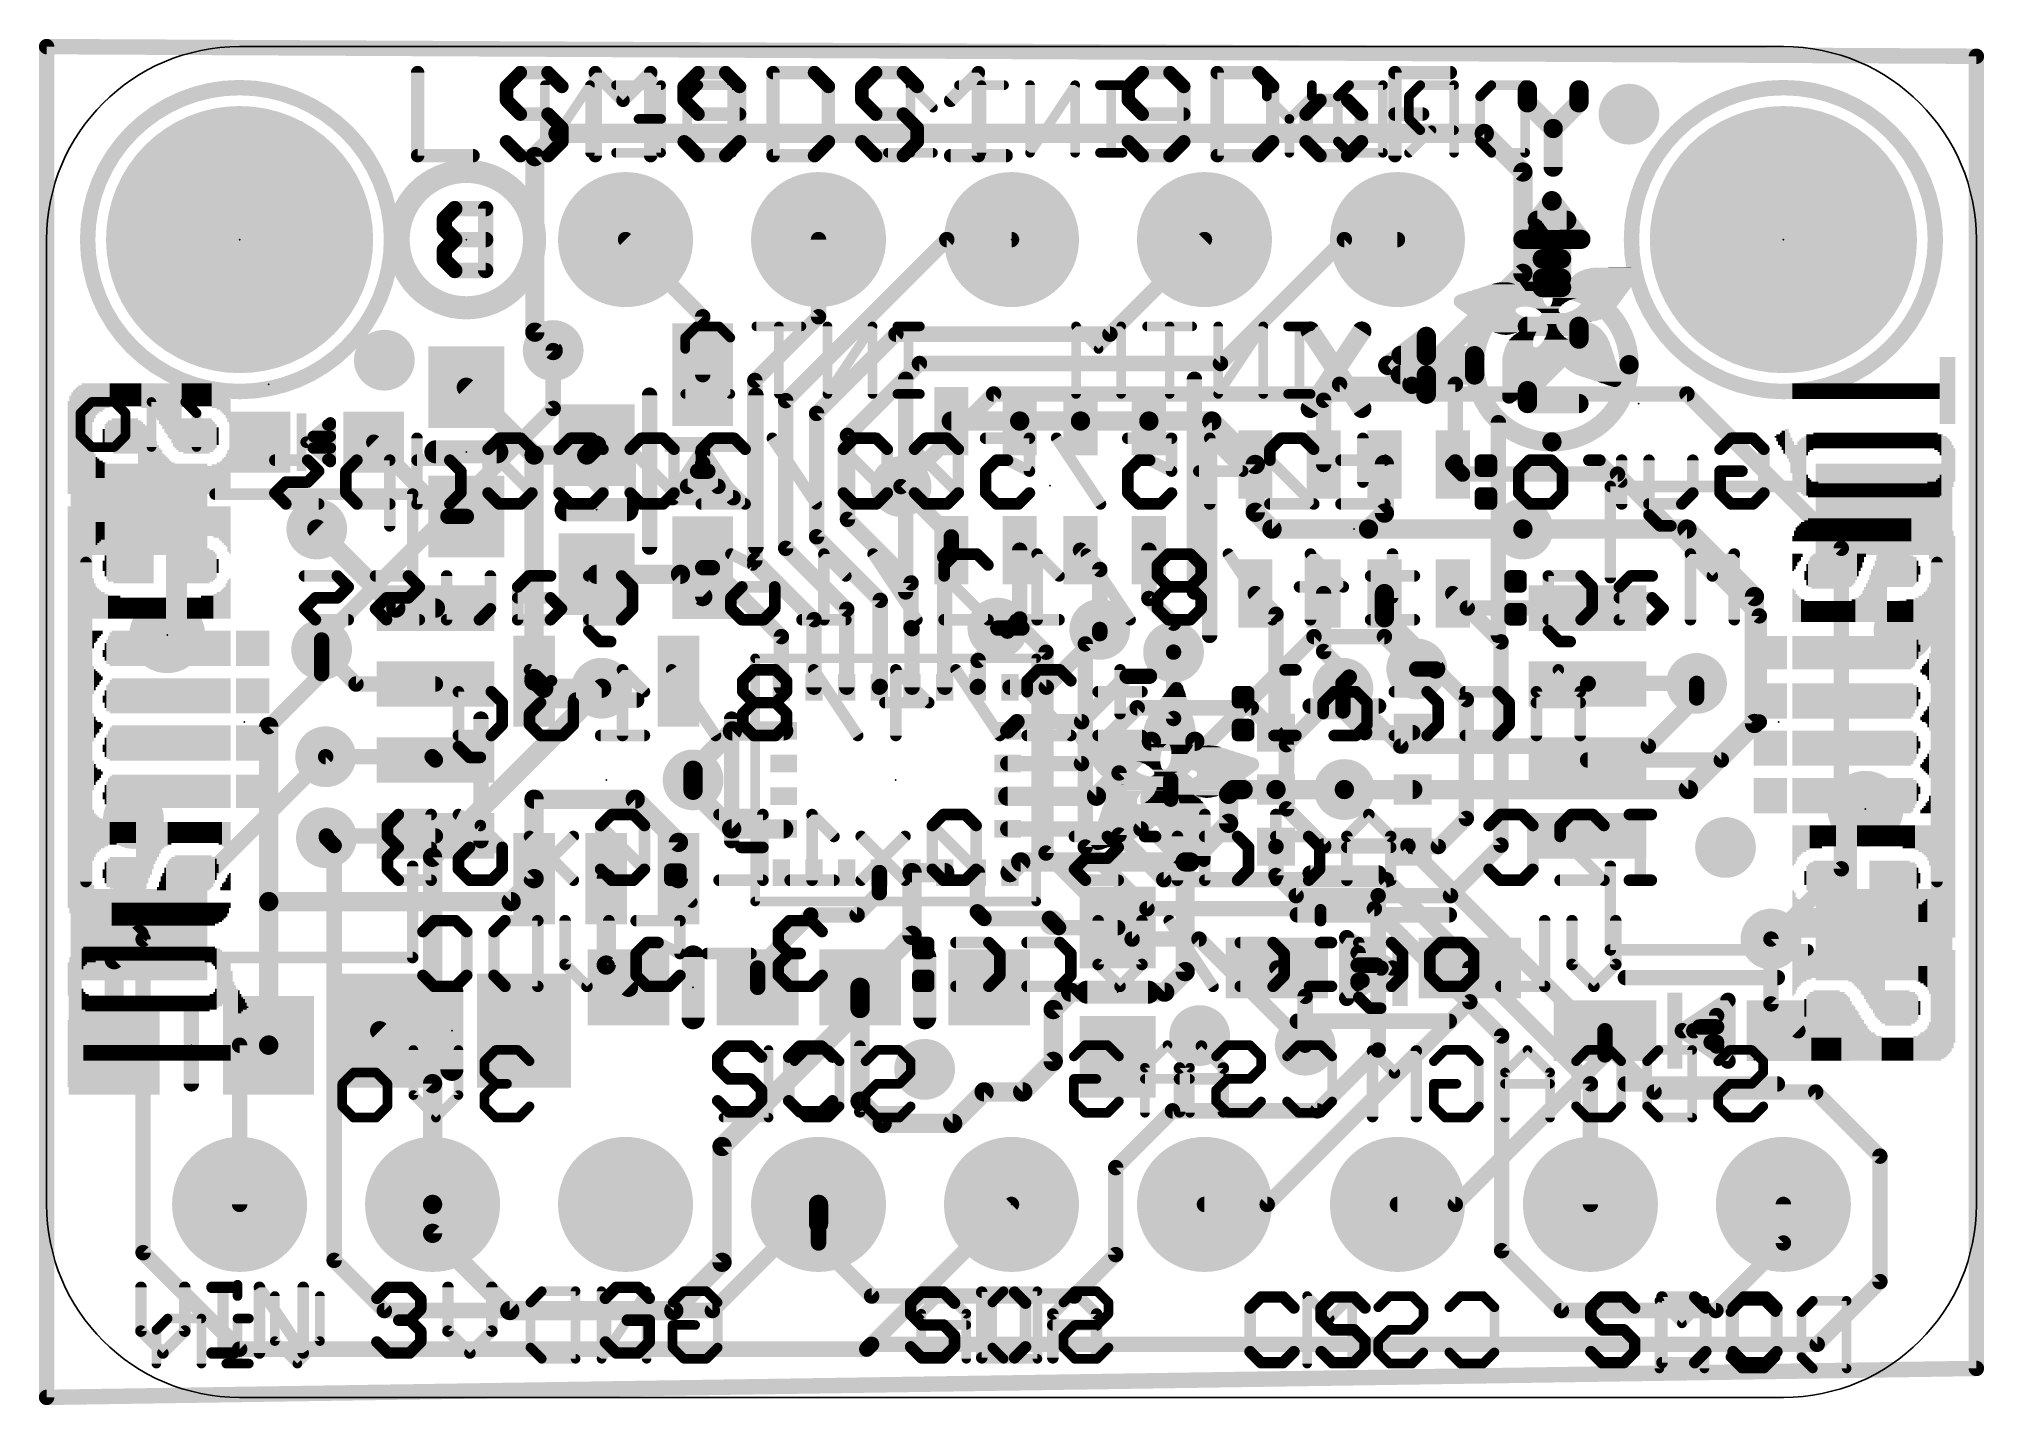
# Model space of a CAD drawing. Extents: x -0.1 to 25.5, y -0.1 to 17.9.
import ezdxf

# ---------------------------------------------------------------- set-up
doc = ezdxf.new("R2010")
doc.units = 0
for name, color, linetype in [('1', 12, 'CONTINUOUS'), ('16', 5, 'CONTINUOUS'), ('17', 110, 'CONTINUOUS'), ('18', 110, 'CONTINUOUS'), ('20', 53, 'CONTINUOUS'), ('21', 40, 'CONTINUOUS'), ('22', 6, 'CONTINUOUS'), ('23', 40, 'CONTINUOUS'), ('24', 6, 'CONTINUOUS')]:
    doc.layers.add(name, color=color, linetype=linetype)

# ---------------------------------------------------------------- blocks, each defined once
blk = doc.blocks.new('RECT')
blk.add_solid([(-0.5, -0.5), (0.5, -0.5), (-0.5, 0.5), (0.5, 0.5)])
blk = doc.blocks.new('PIE')
at = {"const_width": 0.5}
blk.add_lwpolyline([(0, -0.25, 1), (0, 0.25, 1), (0, -0.25)], format="xyb", dxfattribs=at)
blk = doc.blocks.new('ROUNDP')
at = {"const_width": 0.5}
blk.add_lwpolyline([(0, -0.25, 1), (0, 0.25, 1), (0, -0.25)], format="xyb", dxfattribs=at)
blk = doc.blocks.new('ROUNDV')
at = {"const_width": 0.5}
blk.add_lwpolyline([(0, -0.25, 1), (0, 0.25, 1), (0, -0.25)], format="xyb", dxfattribs=at)

msp = doc.modelspace()

# ---------------------------------------------------------------- linework, layer by layer
at = {"layer": '1'}
for points, const_width in [([(0, 17.78), (25.4, 17.653)], 0.2032), ([(0, 0), (0, 17.78)], 0.2032), ([(25.4, 17.653), (25.4, 0.381)], 0.2032), ([(6.731, 16.637), (6.4262, 16.3322)], 0.254), ([(18.923, 16.637), (6.731, 16.637)], 0.254), ([(19.431, 16.129), (18.923, 16.637)], 0.254), ([(6.4262, 16.3322), (6.4262, 14.0208)], 0.254), ([(19.431, 14.7955), (19.431, 16.129)], 0.254), ([(8.636, 14.224), (7.62, 15.24)], 0.2032), ([(9.7282, 13.1199), (11.8483, 15.24)], 0.2032), ([(10.16, 14.224), (10.16, 15.24)], 0.2032), ([(11.8483, 15.24), (12.7, 15.24)], 0.2032), ([(13.9954, 13.9954), (15.24, 15.24)], 0.2032), ([(17.0815, 15.24), (15.4502, 13.6087)], 0.2032), ([(17.0815, 15.24), (17.78, 15.24)], 0.2032), ([(17.9705, 13.335), (19.431, 14.7955)], 0.254), ([(6.4262, 14.0208), (6.6675, 13.7795)], 0.254), ([(8.636, 14.224), (8.636, 13.462)], 0.2032), ([(10.16, 14.224), (9.3218, 13.3858)], 0.2032), ([(10.1346, 12.9516), (11.1784, 13.9954)], 0.2032), ([(11.1784, 13.9954), (13.9954, 13.9954)], 0.2032), ([(11.4878, 13.6087), (10.541, 12.6619)], 0.2032), ([(11.4878, 13.6087), (15.4502, 13.6087)], 0.2032), ([(6.416, 12.4045), (5.5245, 13.296)], 0.254), ([(9.3218, 11.0162), (9.3218, 13.3858)], 0.2032), ([(16.8085, 13.1255), (17.018, 13.335)], 0.2032), ([(17.018, 13.335), (17.9705, 13.335)], 0.2032), ([(17.9705, 13.335), (18.542, 13.335)], 0.2032), ([(18.542, 13.335), (18.542, 12.3135)], 0.2032), ([(9.7282, 11.176), (9.7282, 13.1199)], 0.2032), ([(16.8085, 12.28), (16.8085, 13.1255)], 0.2032), ([(10.1346, 11.3284), (10.1346, 12.9516)], 0.2032), ([(12.808, 12.8515), (11.908, 12.8515)], 0.254), ([(12.808, 12.8515), (13.608, 12.8515)], 0.254), ([(13.608, 12.8515), (14.508, 12.8515)], 0.254), ([(15.337, 12.8515), (14.508, 12.8515)], 0.254), ([(15.9085, 12.28), (15.337, 12.8515)], 0.254), ([(4.306, 12.573), (5.283, 11.596)], 0.2032), ([(7.239, 12.534), (7.1095, 12.4045)], 0.254), ([(10.541, 11.557), (10.541, 12.6619)], 0.2032), ([(6.416, 12.4045), (6.416, 9.4615)], 0.254), ([(7.1095, 12.4045), (6.416, 12.4045)], 0.254), ([(15.9085, 12.28), (15.9085, 11.6505)], 0.254), ([(17.6085, 12.28), (17.6085, 11.6395)], 0.254), ([(18.542, 12.3135), (18.5085, 12.28)], 0.2032), ([(18.6355, 12.153), (18.5085, 12.28)], 0.2032), ([(11.908, 11.3266), (11.2459, 11.9888)], 0.2032), ([(20.6765, 12.153), (18.6355, 12.153)], 0.2032), ([(22.5425, 10.287), (20.6765, 12.153)], 0.2032), ([(16.129, 11.43), (15.9085, 11.6505)], 0.254), ([(4.596, 10.39), (3.556, 11.43)], 0.254), ([(5.283, 11.596), (5.5245, 11.596)], 0.2032), ([(11.3782, 10.7198), (10.541, 11.557)], 0.2032), ([(17.399, 11.43), (16.129, 11.43)], 0.254), ([(17.6085, 11.6395), (17.399, 11.43)], 0.254), ([(17.399, 11.43), (19.431, 11.43)], 0.254), ([(10.531, 10.3732), (9.7282, 11.176)], 0.2032), ([(10.9718, 10.4912), (10.1346, 11.3284)], 0.2032), ([(11.908, 11.1515), (11.908, 11.3266)], 0.2032), ([(8.636, 10.922), (8.636, 10.541)], 0.2032), ([(8.636, 10.922), (8.763, 10.922)], 0.2032), ([(9.671, 10.014), (8.763, 10.922)], 0.2032), ([(10.101, 10.237), (9.3218, 11.0162)], 0.2032), ([(11.821, 11.0645), (11.908, 11.1515)], 0.2032), ([(11.821, 9.348), (11.821, 11.0645)], 0.2032), ([(12.808, 10.247), (12.808, 11.1515)], 0.2032), ([(13.862, 10.8975), (13.608, 11.1515)], 0.2032), ([(14.508, 11.1515), (14.508, 10.5159)], 0.2032), ([(7.239, 10.834), (8.343, 10.834)], 0.254), ([(8.343, 10.834), (8.636, 10.541)], 0.254), ([(11.3782, 10.1308), (11.3782, 10.7198)], 0.2032), ([(13.862, 10.8975), (13.862, 10.1083)], 0.2032), ([(5.1175, 10.39), (4.596, 10.39)], 0.254), ([(10.9718, 9.3588), (10.9718, 10.4912)], 0.2032), ([(14.833, 10.1909), (14.508, 10.5159)], 0.2032), ([(16.1815, 10.307), (15.9085, 10.58)], 0.2032), ([(16.8085, 10.58), (16.8085, 9.818)], 0.2032), ([(17.6085, 10.58), (17.6085, 10.2625)], 0.254), ([(18.6985, 10.39), (18.5085, 10.58)], 0.2032), ([(18.5085, 10.58), (19.1435, 9.945)], 0.2032), ([(10.101, 9.348), (10.101, 10.237)], 0.2032), ([(10.531, 9.348), (10.531, 10.3732)], 0.2032), ([(12.647, 10.086), (12.808, 10.247)], 0.2032), ([(14.833, 10.1909), (14.833, 9.8099)], 0.2032), ([(16.1815, 10.307), (16.1815, 8.751)], 0.2032), ([(17.6085, 10.2625), (18.2825, 9.5885)], 0.254), ([(20.2825, 10.39), (18.6985, 10.39)], 0.2032), ([(22.5425, 8.89), (22.5425, 10.287)], 0.2032), ([(9.671, 9.348), (9.671, 10.014)], 0.2032), ([(11.391, 10.118), (11.3782, 10.1308)], 0.2032), ([(11.391, 9.348), (11.391, 10.118)], 0.2032), ([(12.2612, 9.7002), (12.647, 10.086)], 0.2032), ([(12.6067, 10.1263), (12.52, 10.1263)], 0.2032), ([(12.647, 10.086), (12.6067, 10.1263)], 0.2032), ([(13.158, 9.348), (13.862, 10.052)], 0.2032), ([(13.862, 10.052), (13.862, 10.1083)], 0.2032), ([(19.1435, 9.945), (19.1435, 7.269)], 0.2032), ([(4.072, 9.39), (3.6195, 9.8425)], 0.2032), ([(3.6195, 9.8425), (3.6195, 9.525)], 0.2032), ([(12.2612, 9.7002), (12.2612, 9.3582)], 0.2032), ([(14.5155, 9.4924), (14.833, 9.8099)], 0.2032), ([(17.1455, 9.481), (16.8085, 9.818)], 0.2032), ([(3.6195, 9.525), (2.9235, 8.829)], 0.2032), ([(5.1175, 9.39), (4.072, 9.39)], 0.2032), ([(6.4494, 9.4281), (6.416, 9.4615)], 0.254), ([(6.416, 9.4281), (6.4494, 9.4281)], 0.254), ([(6.543, 9.3345), (6.4494, 9.4281)], 0.254), ([(13.6234, 8.8936), (14.2222, 9.4924)], 0.2032), ([(14.5155, 9.4924), (14.2222, 9.4924)], 0.2032), ([(17.1455, 9.481), (17.0625, 9.398)], 0.2032), ([(17.0625, 9.398), (17.0625, 9.3345)], 0.2032), ([(18.034, 9.5885), (18.2825, 9.5885)], 0.2032), ([(18.6863, 9.1847), (18.2825, 9.5885)], 0.2032), ([(20.2825, 9.39), (20.2905, 9.398)], 0.2032), ([(20.2905, 9.398), (21.717, 9.398)], 0.2032), ([(7.305, 9.3345), (6.543, 9.3345)], 0.254), ([(10.961, 9.348), (10.9718, 9.3588)], 0.2032), ([(12.251, 9.348), (12.2612, 9.3582)], 0.2032), ([(12.681, 9.348), (13.158, 9.348)], 0.2032), ([(17.0625, 9.3345), (17.0625, 9.036)], 0.2032), ([(18.6863, 9.1847), (18.6863, 7.62)], 0.2032), ([(12.651, 8.773), (12.7716, 8.8936)], 0.2032), ([(12.7716, 8.8936), (13.6234, 8.8936)], 0.2032), ([(13.6212, 8.343), (14.3549, 9.0766)], 0.2032), ([(15.8559, 9.0766), (14.3549, 9.0766)], 0.2032), ([(16.1815, 8.751), (15.8559, 9.0766)], 0.2032), ([(17.0625, 9.036), (17.3475, 8.751)], 0.2032), ([(22.0425, 8.39), (22.5425, 8.89)], 0.2032), ([(2.9235, 8.829), (2.9235, 6.5263)], 0.254), ([(9.027, 8.773), (8.509, 8.255)], 0.254), ([(9.701, 8.773), (9.027, 8.773)], 0.254), ([(13.8185, 7.913), (14.5415, 8.636)], 0.254), ([(15.113, 8.636), (14.5415, 8.636)], 0.254), ([(15.748, 8.001), (15.113, 8.636)], 0.254), ([(17.3475, 8.751), (17.9815, 8.751)], 0.2032), ([(5.0747, 8.4328), (3.6728, 8.4328)], 0.2032), ([(5.1175, 8.39), (5.0747, 8.4328)], 0.2032), ([(20.2825, 8.39), (22.0425, 8.39)], 0.2032), ([(8.509, 8.255), (8.509, 8.128)], 0.254), ([(8.509, 7.991), (8.509, 8.128)], 0.254), ([(12.651, 8.343), (13.6212, 8.343)], 0.2032), ([(6.416, 6.8279), (6.416, 7.874)], 0.254), ([(6.416, 7.874), (7.747, 7.874)], 0.254), ([(7.747, 7.874), (8.316, 7.305)], 0.254), ([(9.017, 7.483), (8.509, 7.991)], 0.254), ([(12.651, 7.913), (13.8185, 7.913)], 0.254), ([(14.7955, 7.874), (14.4045, 7.483)], 0.2032), ([(15.5575, 7.9375), (15.621, 8.001)], 0.254), ([(15.5575, 7.5565), (15.5575, 7.9375)], 0.254), ([(15.748, 8.001), (15.621, 8.001)], 0.254), ([(16.1815, 8.001), (15.748, 8.001)], 0.254), ([(16.1815, 8.001), (17.0815, 8.001)], 0.254), ([(17.0815, 8.001), (17.9815, 8.001)], 0.254), ([(15.0495, 7.0485), (15.5575, 7.5565)], 0.254), ([(18.6863, 7.62), (18.3173, 7.251)], 0.2032), ([(5.1175, 7.39), (3.683, 7.39)], 0.2032), ([(3.683, 7.39), (3.683, 7.366)], 0.2032), ([(8.316, 7.305), (8.316, 6.8279)], 0.254), ([(9.701, 7.483), (9.017, 7.483)], 0.254), ([(14.4045, 7.483), (12.651, 7.483)], 0.2032), ([(12.681, 6.908), (12.8215, 7.0485)], 0.254), ([(14.986, 7.0485), (12.8215, 7.0485)], 0.254), ([(15.0495, 7.0485), (14.986, 7.0485)], 0.254), ([(14.986, 7.0485), (14.986, 5.6044)], 0.254), ([(16.1815, 7.251), (16.181, 7.2505)], 0.2032), ([(16.181, 6.8695), (16.181, 7.2505)], 0.2032), ([(17.9815, 7.251), (18.3173, 7.251)], 0.2032), ([(19.1435, 7.269), (18.4785, 6.604)], 0.2032), ([(6.416, 6.8279), (6.1144, 6.5263)], 0.254), ([(7.366, 6.8279), (7.366, 5.6905)], 0.254), ([(10.961, 6.908), (10.961, 6.643)], 0.2032), ([(11.821, 6.908), (11.391, 6.908)], 0.254), ([(11.391, 6.908), (11.391, 6.0815)], 0.254), ([(12.251, 6.908), (12.251, 6.3912)], 0.2032), ([(16.4465, 6.604), (16.181, 6.8695)], 0.2032), ([(10.961, 6.643), (10.668, 6.35)], 0.2032), ([(16.4465, 6.604), (17.526, 6.604)], 0.2032), ([(18.4785, 6.604), (17.526, 6.604)], 0.2032), ([(17.526, 6.604), (17.526, 4.572)], 0.2032), ([(2.9235, 6.5263), (2.9235, 4.638)], 0.254), ([(6.1144, 6.5263), (2.9235, 6.5263)], 0.254), ([(10.0575, 6.35), (9.359, 5.6515)], 0.2032), ([(10.668, 6.35), (10.0575, 6.35)], 0.2032), ([(12.251, 6.3912), (12.3383, 6.3039)], 0.2032), ([(12.3383, 6.3039), (13.1997, 6.3039)], 0.2032), ([(13.1997, 6.3039), (13.3196, 6.184)], 0.2032), ([(0.889, 5.7615), (1.2175, 6.09)], 0.254), ([(11.391, 6.0815), (10.707, 5.3975)], 0.254), ([(13.3196, 6.184), (14.097, 6.184)], 0.2032), ([(22.6968, 6.0325), (22.6968, 5.1797)], 0.2032), ([(0.889, 4.6355), (0.889, 5.7615)], 0.254), ([(7.366, 5.6905), (7.659, 5.3975)], 0.254), ([(9.359, 5.6515), (9.359, 5.3975)], 0.2032), ([(14.986, 5.6044), (14.7156, 5.334)], 0.254), ([(16.1925, 5.6515), (16.5653, 5.2788)], 0.2032), ([(18.7325, 5.6515), (18.7325, 5.207)], 0.2032), ([(10.707, 5.119), (10.707, 5.3975)], 0.254), ([(10.707, 5.3975), (10.707, 3.898)], 0.254), ([(13.4785, 5.334), (13.2493, 5.1048)], 0.254), ([(14.7156, 5.334), (13.4785, 5.334)], 0.254), ([(16.5653, 5.2788), (16.5653, 4.6355)], 0.2032), ([(8.89, 3.302), (10.707, 5.119)], 0.254), ([(13.2493, 4.4228), (13.2493, 5.1048)], 0.254), ([(18.7325, 5.207), (16.0655, 2.54)], 0.2032), ([(23.0505, 4.826), (22.6968, 5.1797)], 0.2032), ([(4.384, 4.826), (5.08, 4.13)], 0.254), ([(20.5105, 4.826), (20.5105, 4.5085)], 0.2032), ([(2.54, 2.54), (2.54, 4.6355)], 0.2032), ([(2.921, 4.6355), (2.54, 4.6355)], 0.2032), ([(2.921, 4.6355), (2.9235, 4.638)], 0.254), ([(17.526, 4.572), (16.7259, 3.7719)], 0.2032), ([(20.5105, 4.5085), (18.542, 2.54)], 0.2032), ([(12.8477, 4.0212), (13.2493, 4.4228)], 0.254), ([(5.08, 4.13), (5.08, 2.54)], 0.254), ([(11.9253, 3.6068), (12.3397, 4.0212)], 0.254), ([(12.3397, 4.0212), (12.8477, 4.0212)], 0.254), ([(10.707, 3.898), (10.9982, 3.6068)], 0.254), ([(14.8195, 3.7719), (14.0716, 3.024)], 0.2032), ([(16.7259, 3.7719), (14.8195, 3.7719)], 0.2032), ([(10.9982, 3.6068), (11.9253, 3.6068)], 0.254), ([(8.89, 1.778), (8.89, 3.302)], 0.254), ([(14.0716, 3.024), (14.0716, 1.8796)], 0.2032), ([(5.08, 2.159), (5.08, 2.54)], 0.254), ([(10.16, 2.286), (10.16, 2.54)], 0.254), ([(16.0655, 2.54), (15.24, 2.54)], 0.2032), ([(17.78, 2.54), (18.542, 2.54)], 0.2032), ([(10.16, 2.032), (10.16, 2.286)], 0.2032), ([(6.096, 1.143), (5.08, 2.159)], 0.254), ([(10.8585, 1.3335), (10.16, 2.032)], 0.2032), ([(8.89, 1.778), (8.255, 1.143)], 0.254), ([(14.0716, 1.8796), (13.5255, 1.3335)], 0.2032), ([(13.5255, 1.3335), (10.8585, 1.3335)], 0.2032), ([(6.096, 1.143), (8.255, 1.143)], 0.254), ([(25.4, 0.381), (0, 0)], 0.2032)]:
    msp.add_lwpolyline(points, dxfattribs=dict(at, const_width=const_width))
for points, const_width in [([(0.0003, 17.8308, 1), (-0.0003, 17.7292)], 0.1016), ([(0.0508, 17.78, 1), (-0.0508, 17.78)], 0.1016), ([(25.4508, 17.653, 1), (25.3492, 17.653)], 0.1016), ([(25.3997, 17.6022, 1), (25.4003, 17.7038)], 0.1016), ([(6.731, 16.7005, 1), (6.731, 16.5735)], 0.127), ([(6.7759, 16.5921, 1), (6.6861, 16.6819)], 0.127), ([(18.9679, 16.6819, 1), (18.8781, 16.5921)], 0.127), ([(18.923, 16.5735, 1), (18.923, 16.7005)], 0.127), ([(6.4897, 16.3322, 1), (6.3627, 16.3322)], 0.127), ([(6.3813, 16.3771, 1), (6.4711, 16.2873)], 0.127), ([(19.4945, 16.129, 1), (19.3675, 16.129)], 0.127), ([(19.3861, 16.0841, 1), (19.4759, 16.1739)], 0.127), ([(7.6559, 15.2759, 1), (7.5841, 15.2041)], 0.1016), ([(10.2108, 15.24, 1), (10.1092, 15.24)], 0.1016), ([(11.8483, 15.2908, 1), (11.8483, 15.1892)], 0.1016), ([(11.8842, 15.2041, 1), (11.8124, 15.2759)], 0.1016), ([(12.7, 15.1892, 1), (12.7, 15.2908)], 0.1016), ([(15.2759, 15.2041, 1), (15.2041, 15.2759)], 0.1016), ([(17.0815, 15.2908, 1), (17.0815, 15.1892)], 0.1016), ([(17.1174, 15.2041, 1), (17.0456, 15.2759)], 0.1016), ([(17.78, 15.1892, 1), (17.78, 15.2908)], 0.1016), ([(19.3675, 14.7955, 1), (19.4945, 14.7955)], 0.127), ([(19.4759, 14.7506, 1), (19.3861, 14.8404)], 0.127), ([(6.4711, 14.0657, 1), (6.3813, 13.9759)], 0.127), ([(6.3627, 14.0208, 1), (6.4897, 14.0208)], 0.127), ([(8.6868, 14.224, 1), (8.5852, 14.224)], 0.1016), ([(8.6001, 14.1881, 1), (8.6719, 14.2599)], 0.1016), ([(10.1092, 14.224, 1), (10.2108, 14.224)], 0.1016), ([(10.1959, 14.1881, 1), (10.1241, 14.2599)], 0.1016), ([(11.1784, 14.0462, 1), (11.1784, 13.9446)], 0.1016), ([(11.2144, 13.9595, 1), (11.1425, 14.0313)], 0.1016), ([(13.9595, 14.0313, 1), (14.0313, 13.9595)], 0.1016), ([(13.9954, 13.9446, 1), (13.9954, 14.0462)], 0.1016), ([(6.6226, 13.7346, 1), (6.7124, 13.8244)], 0.127), ([(11.4878, 13.6595, 1), (11.4878, 13.5579)], 0.1016), ([(11.5238, 13.5728, 1), (11.4519, 13.6447)], 0.1016), ([(15.4143, 13.6447, 1), (15.4862, 13.5728)], 0.1016), ([(15.4502, 13.5579, 1), (15.4502, 13.6595)], 0.1016), ([(5.5694, 13.3409, 1), (5.4796, 13.2511)], 0.127), ([(8.5852, 13.462, 1), (8.6868, 13.462)], 0.1016), ([(9.3726, 13.3858, 1), (9.271, 13.3858)], 0.1016), ([(9.2859, 13.4217, 1), (9.3577, 13.3499)], 0.1016), ([(17.018, 13.3858, 1), (17.018, 13.2842)], 0.1016), ([(17.0539, 13.2991, 1), (16.9821, 13.3709)], 0.1016), ([(17.9256, 13.3799, 1), (18.0154, 13.2901)], 0.127), ([(17.9705, 13.3858, 1), (17.9705, 13.2842)], 0.1016), ([(17.9705, 13.2842, 1), (17.9705, 13.3858)], 0.1016), ([(18.5928, 13.335, 1), (18.4912, 13.335)], 0.1016), ([(18.542, 13.2842, 1), (18.542, 13.3858)], 0.1016), ([(9.779, 13.1199, 1), (9.6774, 13.1199)], 0.1016), ([(9.6923, 13.1558, 1), (9.7641, 13.084)], 0.1016), ([(16.8593, 13.1255, 1), (16.7577, 13.1255)], 0.1016), ([(16.7726, 13.1614, 1), (16.8444, 13.0896)], 0.1016), ([(10.1854, 12.9516, 1), (10.0838, 12.9516)], 0.1016), ([(10.0987, 12.9875, 1), (10.1705, 12.9156)], 0.1016), ([(11.908, 12.915, 1), (11.908, 12.788)], 0.127), ([(12.808, 12.915, 1), (12.808, 12.788)], 0.127), ([(12.808, 12.788, 1), (12.808, 12.915)], 0.127), ([(13.608, 12.915, 1), (13.608, 12.788)], 0.127), ([(13.608, 12.788, 1), (13.608, 12.915)], 0.127), ([(14.508, 12.915, 1), (14.508, 12.788)], 0.127), ([(14.508, 12.788, 1), (14.508, 12.915)], 0.127), ([(15.3819, 12.8964, 1), (15.2921, 12.8066)], 0.127), ([(15.337, 12.788, 1), (15.337, 12.915)], 0.127), ([(4.3419, 12.6089, 1), (4.2701, 12.5371)], 0.1016), ([(7.2839, 12.4891, 1), (7.1941, 12.5789)], 0.127), ([(10.5918, 12.6619, 1), (10.4902, 12.6619)], 0.1016), ([(10.5051, 12.6978, 1), (10.5769, 12.626)], 0.1016), ([(6.4795, 12.4045, 1), (6.3525, 12.4045)], 0.127), ([(6.416, 12.468, 1), (6.416, 12.341)], 0.127), ([(6.3711, 12.3596, 1), (6.4609, 12.4494)], 0.127), ([(7.0646, 12.4494, 1), (7.1544, 12.3596)], 0.127), ([(7.1095, 12.341, 1), (7.1095, 12.468)], 0.127), ([(15.972, 12.28, 1), (15.845, 12.28)], 0.127), ([(15.8636, 12.2351, 1), (15.9534, 12.3249)], 0.127), ([(16.7577, 12.28, 1), (16.8593, 12.28)], 0.1016), ([(17.672, 12.28, 1), (17.545, 12.28)], 0.127), ([(18.5444, 12.3159, 1), (18.4726, 12.2441)], 0.1016), ([(18.4726, 12.3159, 1), (18.5444, 12.2441)], 0.1016), ([(18.4912, 12.3135, 1), (18.5928, 12.3135)], 0.1016), ([(18.5779, 12.2776, 1), (18.5061, 12.3494)], 0.1016), ([(11.2818, 12.0247, 1), (11.2099, 11.9528)], 0.1016), ([(18.6355, 12.2038, 1), (18.6355, 12.1022)], 0.1016), ([(18.5996, 12.1171, 1), (18.6714, 12.1889)], 0.1016), ([(20.7124, 12.1889, 1), (20.6406, 12.1171)], 0.1016), ([(20.6765, 12.1022, 1), (20.6765, 12.2038)], 0.1016), ([(15.9534, 11.6954, 1), (15.8636, 11.6056)], 0.127), ([(3.6009, 11.4749, 1), (3.5111, 11.3851)], 0.127), ([(5.283, 11.6468, 1), (5.283, 11.5452)], 0.1016), ([(5.2471, 11.5601, 1), (5.3189, 11.6319)], 0.1016), ([(5.5245, 11.5452, 1), (5.5245, 11.6468)], 0.1016), ([(10.5769, 11.5929, 1), (10.5051, 11.5211)], 0.1016), ([(10.4902, 11.557, 1), (10.5918, 11.557)], 0.1016), ([(15.845, 11.6505, 1), (15.972, 11.6505)], 0.127), ([(16.129, 11.4935, 1), (16.129, 11.3665)], 0.127), ([(16.0841, 11.3851, 1), (16.1739, 11.4749)], 0.127), ([(17.399, 11.4935, 1), (17.399, 11.3665)], 0.127), ([(17.3541, 11.4749, 1), (17.4439, 11.3851)], 0.127), ([(17.399, 11.3665, 1), (17.399, 11.4935)], 0.127), ([(17.545, 11.6395, 1), (17.672, 11.6395)], 0.127), ([(17.6534, 11.5946, 1), (17.5636, 11.6844)], 0.127), ([(19.431, 11.3665, 1), (19.431, 11.4935)], 0.127), ([(9.7641, 11.2119, 1), (9.6923, 11.1401)], 0.1016), ([(10.1705, 11.3643, 1), (10.0987, 11.2925)], 0.1016), ([(10.0838, 11.3284, 1), (10.1854, 11.3284)], 0.1016), ([(11.9588, 11.3266, 1), (11.8572, 11.3266)], 0.1016), ([(11.8721, 11.2907, 1), (11.9439, 11.3625)], 0.1016), ([(8.6868, 10.922, 1), (8.5852, 10.922)], 0.1016), ([(8.636, 10.9728, 1), (8.636, 10.8712)], 0.1016), ([(8.7989, 10.9579, 1), (8.7271, 10.8861)], 0.1016), ([(8.763, 10.8712, 1), (8.763, 10.9728)], 0.1016), ([(9.3577, 11.0521, 1), (9.2859, 10.9803)], 0.1016), ([(9.271, 11.0162, 1), (9.3726, 11.0162)], 0.1016), ([(9.6774, 11.176, 1), (9.779, 11.176)], 0.1016), ([(11.8718, 11.0645, 1), (11.7702, 11.0645)], 0.1016), ([(11.7851, 11.1004, 1), (11.8569, 11.0286)], 0.1016), ([(11.8572, 11.1515, 1), (11.9588, 11.1515)], 0.1016), ([(11.9439, 11.1156, 1), (11.8721, 11.1874)], 0.1016), ([(12.8588, 11.1515, 1), (12.7572, 11.1515)], 0.1016), ([(13.6439, 11.1874, 1), (13.5721, 11.1156)], 0.1016), ([(14.5588, 11.1515, 1), (14.4572, 11.1515)], 0.1016), ([(7.239, 10.8975, 1), (7.239, 10.7705)], 0.127), ([(8.3879, 10.8789, 1), (8.2981, 10.7891)], 0.127), ([(8.343, 10.7705, 1), (8.343, 10.8975)], 0.127), ([(11.429, 10.7198, 1), (11.3274, 10.7198)], 0.1016), ([(11.3423, 10.6839, 1), (11.4141, 10.7557)], 0.1016), ([(13.9128, 10.8975, 1), (13.8112, 10.8975)], 0.1016), ([(13.8261, 10.8616, 1), (13.8979, 10.9334)], 0.1016), ([(4.596, 10.4535, 1), (4.596, 10.3265)], 0.127), ([(4.5511, 10.3451, 1), (4.6409, 10.4349)], 0.127), ([(5.1175, 10.3265, 1), (5.1175, 10.4535)], 0.127), ([(8.5911, 10.4961, 1), (8.6809, 10.5859)], 0.127), ([(8.5852, 10.541, 1), (8.6868, 10.541)], 0.1016), ([(11.0226, 10.4912, 1), (10.921, 10.4912)], 0.1016), ([(10.9359, 10.4553, 1), (11.0077, 10.5271)], 0.1016), ([(14.5439, 10.5518, 1), (14.4721, 10.48)], 0.1016), ([(14.4572, 10.5159, 1), (14.5588, 10.5159)], 0.1016), ([(15.9444, 10.6159, 1), (15.8726, 10.5441)], 0.1016), ([(16.8593, 10.58, 1), (16.7577, 10.58)], 0.1016), ([(17.672, 10.58, 1), (17.545, 10.58)], 0.127), ([(18.5444, 10.6159, 1), (18.4726, 10.5441)], 0.1016), ([(18.5444, 10.6159, 1), (18.4726, 10.5441)], 0.1016), ([(10.1518, 10.237, 1), (10.0502, 10.237)], 0.1016), ([(10.0651, 10.2011, 1), (10.1369, 10.2729)], 0.1016), ([(10.5818, 10.3732, 1), (10.4802, 10.3732)], 0.1016), ([(10.4951, 10.3373, 1), (10.5669, 10.4091)], 0.1016), ([(12.7572, 10.247, 1), (12.8588, 10.247)], 0.1016), ([(12.8439, 10.211, 1), (12.7721, 10.2829)], 0.1016), ([(14.8838, 10.1909, 1), (14.7822, 10.1909)], 0.1016), ([(14.7971, 10.1549, 1), (14.8689, 10.2268)], 0.1016), ([(16.2323, 10.307, 1), (16.1307, 10.307)], 0.1016), ([(16.1456, 10.2711, 1), (16.2174, 10.3429)], 0.1016), ([(17.6534, 10.3074, 1), (17.5636, 10.2176)], 0.127), ([(17.545, 10.2625, 1), (17.672, 10.2625)], 0.127), ([(18.6985, 10.4408, 1), (18.6985, 10.3392)], 0.1016), ([(18.6626, 10.3541, 1), (18.7344, 10.4259)], 0.1016), ([(20.2825, 10.3392, 1), (20.2825, 10.4408)], 0.1016), ([(22.5933, 10.287, 1), (22.4917, 10.287)], 0.1016), ([(22.5066, 10.2511, 1), (22.5784, 10.3229)], 0.1016), ([(9.7218, 10.014, 1), (9.6202, 10.014)], 0.1016), ([(9.6351, 9.9781, 1), (9.7069, 10.0499)], 0.1016), ([(11.4141, 10.1667, 1), (11.3423, 10.0948)], 0.1016), ([(11.3274, 10.1308, 1), (11.429, 10.1308)], 0.1016), ([(11.4418, 10.118, 1), (11.3402, 10.118)], 0.1016), ([(11.3551, 10.082, 1), (11.4269, 10.1539)], 0.1016), ([(12.52, 10.1771, 1), (12.52, 10.0755)], 0.1016), ([(12.6427, 10.1622, 1), (12.5708, 10.0903)], 0.1016), ([(12.6111, 10.1219, 1), (12.6829, 10.0501)], 0.1016), ([(12.6067, 10.0755, 1), (12.6067, 10.1771)], 0.1016), ([(12.6829, 10.0501, 1), (12.6111, 10.1219)], 0.1016), ([(12.6111, 10.0501, 1), (12.6829, 10.1219)], 0.1016), ([(13.9128, 10.1083, 1), (13.8112, 10.1083)], 0.1016), ([(13.8112, 10.1083, 1), (13.9128, 10.1083)], 0.1016), ([(13.8112, 10.052, 1), (13.9128, 10.052)], 0.1016), ([(13.8979, 10.0161, 1), (13.8261, 10.0879)], 0.1016), ([(19.1943, 9.945, 1), (19.0927, 9.945)], 0.1016), ([(19.1076, 9.9091, 1), (19.1794, 9.9809)], 0.1016), ([(3.6554, 9.8784, 1), (3.5836, 9.8066)], 0.1016), ([(3.6703, 9.8425, 1), (3.5687, 9.8425)], 0.1016), ([(12.312, 9.7002, 1), (12.2104, 9.7002)], 0.1016), ([(12.2253, 9.7361, 1), (12.2971, 9.6642)], 0.1016), ([(14.7822, 9.8099, 1), (14.8838, 9.8099)], 0.1016), ([(14.8689, 9.7739, 1), (14.7971, 9.8458)], 0.1016), ([(16.8444, 9.8539, 1), (16.7726, 9.7821)], 0.1016), ([(16.7577, 9.818, 1), (16.8593, 9.818)], 0.1016), ([(3.5687, 9.525, 1), (3.6703, 9.525)], 0.1016), ([(3.6554, 9.4891, 1), (3.5836, 9.5609)], 0.1016), ([(4.072, 9.4408, 1), (4.072, 9.3392)], 0.1016), ([(4.0361, 9.3541, 1), (4.1079, 9.4259)], 0.1016), ([(5.1175, 9.3392, 1), (5.1175, 9.4408)], 0.1016), ([(6.4609, 9.5064, 1), (6.3711, 9.4166)], 0.127), ([(6.416, 9.4916, 1), (6.416, 9.3646)], 0.127), ([(6.3525, 9.4615, 1), (6.4795, 9.4615)], 0.127), ([(6.4943, 9.473, 1), (6.4045, 9.3832)], 0.127), ([(6.4045, 9.3832, 1), (6.4943, 9.473)], 0.127), ([(6.4494, 9.3646, 1), (6.4494, 9.4916)], 0.127), ([(14.2222, 9.5432, 1), (14.2222, 9.4415)], 0.1016), ([(14.2581, 9.4564, 1), (14.1862, 9.5283)], 0.1016), ([(14.4796, 9.5283, 1), (14.5514, 9.4564)], 0.1016), ([(14.5155, 9.4415, 1), (14.5155, 9.5432)], 0.1016), ([(17.1133, 9.398, 1), (17.0117, 9.398)], 0.1016), ([(17.0266, 9.4339, 1), (17.0984, 9.3621)], 0.1016), ([(17.1814, 9.4451, 1), (17.1096, 9.5169)], 0.1016), ([(17.1096, 9.4451, 1), (17.1814, 9.5169)], 0.1016), ([(18.034, 9.6393, 1), (18.034, 9.5377)], 0.1016), ([(18.2376, 9.5436, 1), (18.3274, 9.6334)], 0.127), ([(18.3184, 9.6244, 1), (18.2466, 9.5526)], 0.1016), ([(18.2825, 9.5377, 1), (18.2825, 9.6393)], 0.1016), ([(20.2466, 9.4259, 1), (20.3184, 9.3541)], 0.1016), ([(20.2905, 9.4488, 1), (20.2905, 9.3472)], 0.1016), ([(20.3264, 9.3621, 1), (20.2546, 9.4339)], 0.1016), ([(21.717, 9.3472, 1), (21.717, 9.4488)], 0.1016), ([(6.543, 9.398, 1), (6.543, 9.271)], 0.127), ([(6.4981, 9.2896, 1), (6.5879, 9.3794)], 0.127), ([(7.305, 9.271, 1), (7.305, 9.398)], 0.127), ([(9.6202, 9.348, 1), (9.7218, 9.348)], 0.1016), ([(10.0502, 9.348, 1), (10.1518, 9.348)], 0.1016), ([(10.4802, 9.348, 1), (10.5818, 9.348)], 0.1016), ([(10.9251, 9.3839, 1), (10.9969, 9.3121)], 0.1016), ([(10.921, 9.3588, 1), (11.0226, 9.3588)], 0.1016), ([(11.0077, 9.3229, 1), (10.9359, 9.3947)], 0.1016), ([(11.3402, 9.348, 1), (11.4418, 9.348)], 0.1016), ([(11.7702, 9.348, 1), (11.8718, 9.348)], 0.1016), ([(12.2151, 9.3839, 1), (12.2869, 9.3121)], 0.1016), ([(12.2104, 9.3582, 1), (12.312, 9.3582)], 0.1016), ([(12.2971, 9.3223, 1), (12.2253, 9.3941)], 0.1016), ([(12.681, 9.3988, 1), (12.681, 9.2972)], 0.1016), ([(13.1221, 9.3839, 1), (13.1939, 9.3121)], 0.1016), ([(13.158, 9.2972, 1), (13.158, 9.3988)], 0.1016), ([(17.1133, 9.3345, 1), (17.0117, 9.3345)], 0.1016), ([(17.0117, 9.3345, 1), (17.1133, 9.3345)], 0.1016), ([(18.7371, 9.1847, 1), (18.6355, 9.1847)], 0.1016), ([(18.6504, 9.1488, 1), (18.7222, 9.2206)], 0.1016), ([(12.7716, 8.9444, 1), (12.7716, 8.8428)], 0.1016), ([(12.8075, 8.8577, 1), (12.7357, 8.9295)], 0.1016), ([(13.5875, 8.9295, 1), (13.6593, 8.8577)], 0.1016), ([(13.6234, 8.8428, 1), (13.6234, 8.9444)], 0.1016), ([(14.3549, 9.1274, 1), (14.3549, 9.0258)], 0.1016), ([(14.3908, 9.0407, 1), (14.3189, 9.1126)], 0.1016), ([(15.8918, 9.1126, 1), (15.8199, 9.0407)], 0.1016), ([(15.8559, 9.0258, 1), (15.8559, 9.1274)], 0.1016), ([(17.0984, 9.0719, 1), (17.0266, 9.0001)], 0.1016), ([(17.0117, 9.036, 1), (17.1133, 9.036)], 0.1016), ([(22.5784, 8.8541, 1), (22.5066, 8.9259)], 0.1016), ([(2.987, 8.829, 1), (2.86, 8.829)], 0.127), ([(2.8876, 8.8649, 1), (2.9594, 8.7931)], 0.1016), ([(9.027, 8.8365, 1), (9.027, 8.7095)], 0.127), ([(9.0719, 8.7281, 1), (8.9821, 8.8179)], 0.127), ([(9.701, 8.7095, 1), (9.701, 8.8365)], 0.127), ([(12.6151, 8.8089, 1), (12.6869, 8.7371)], 0.1016), ([(14.5415, 8.6995, 1), (14.5415, 8.5725)], 0.127), ([(14.5864, 8.5911, 1), (14.4966, 8.6809)], 0.127), ([(15.1579, 8.6809, 1), (15.0681, 8.5911)], 0.127), ([(15.113, 8.5725, 1), (15.113, 8.6995)], 0.127), ([(16.1307, 8.751, 1), (16.2323, 8.751)], 0.1016), ([(16.1456, 8.7151, 1), (16.2174, 8.7869)], 0.1016), ([(17.3475, 8.8018, 1), (17.3475, 8.7002)], 0.1016), ([(17.3116, 8.7151, 1), (17.3834, 8.7869)], 0.1016), ([(17.9815, 8.7002, 1), (17.9815, 8.8018)], 0.1016), ([(22.4917, 8.89, 1), (22.5933, 8.89)], 0.1016), ([(3.6728, 8.4836, 1), (3.6728, 8.382)], 0.1016), ([(5.1106, 8.4687, 1), (5.0388, 8.3969)], 0.1016), ([(5.0747, 8.382, 1), (5.0747, 8.4836)], 0.1016), ([(5.0816, 8.3541, 1), (5.1534, 8.4259)], 0.1016), ([(20.2825, 8.4408, 1), (20.2825, 8.3392)], 0.1016), ([(22.0066, 8.4259, 1), (22.0784, 8.3541)], 0.1016), ([(22.0425, 8.3392, 1), (22.0425, 8.4408)], 0.1016), ([(8.5725, 8.255, 1), (8.4455, 8.255)], 0.127), ([(8.4641, 8.2999, 1), (8.5539, 8.2101)], 0.127), ([(8.5725, 8.128, 1), (8.4455, 8.128)], 0.127), ([(12.651, 8.3938, 1), (12.651, 8.2922)], 0.1016), ([(13.5853, 8.3789, 1), (13.6572, 8.3071)], 0.1016), ([(13.6212, 8.2922, 1), (13.6212, 8.3938)], 0.1016), ([(6.4795, 7.874, 1), (6.3525, 7.874)], 0.127), ([(6.416, 7.9375, 1), (6.416, 7.8105)], 0.127), ([(7.7919, 7.9189, 1), (7.7021, 7.8291)], 0.127), ([(7.747, 7.8105, 1), (7.747, 7.9375)], 0.127), ([(8.4455, 8.128, 1), (8.5725, 8.128)], 0.127), ([(8.5539, 8.0359, 1), (8.4641, 7.9461)], 0.127), ([(8.4455, 7.991, 1), (8.5725, 7.991)], 0.127), ([(12.651, 7.9765, 1), (12.651, 7.8495)], 0.127), ([(13.7736, 7.9579, 1), (13.8634, 7.8681)], 0.127), ([(13.8185, 7.8495, 1), (13.8185, 7.9765)], 0.127), ([(14.8314, 7.8381, 1), (14.7596, 7.9099)], 0.1016), ([(15.621, 7.9375, 1), (15.494, 7.9375)], 0.127), ([(15.5126, 7.9824, 1), (15.6024, 7.8926)], 0.127), ([(15.621, 8.0645, 1), (15.621, 7.9375)], 0.127), ([(15.6659, 7.9561, 1), (15.5761, 8.0459)], 0.127), ([(15.748, 8.0645, 1), (15.748, 7.9375)], 0.127), ([(15.7031, 7.9561, 1), (15.7929, 8.0459)], 0.127), ([(15.748, 7.9375, 1), (15.748, 8.0645)], 0.127), ([(16.1815, 8.0645, 1), (16.1815, 7.9375)], 0.127), ([(16.1815, 7.9375, 1), (16.1815, 8.0645)], 0.127), ([(17.0815, 8.0645, 1), (17.0815, 7.9375)], 0.127), ([(17.0815, 7.9375, 1), (17.0815, 8.0645)], 0.127), ([(17.9815, 7.9375, 1), (17.9815, 8.0645)], 0.127), ([(15.6024, 7.5116, 1), (15.5126, 7.6014)], 0.127), ([(18.7222, 7.5841, 1), (18.6504, 7.6559)], 0.1016), ([(3.683, 7.4408, 1), (3.683, 7.3392)], 0.1016), ([(3.7338, 7.39, 1), (3.6322, 7.39)], 0.1016), ([(5.1175, 7.3392, 1), (5.1175, 7.4408)], 0.1016), ([(8.3795, 7.305, 1), (8.2525, 7.305)], 0.127), ([(9.017, 7.5465, 1), (9.017, 7.4195)], 0.127), ([(8.9721, 7.4381, 1), (9.0619, 7.5279)], 0.127), ([(9.701, 7.4195, 1), (9.701, 7.5465)], 0.127), ([(12.651, 7.5338, 1), (12.651, 7.4322)], 0.1016), ([(14.3686, 7.5189, 1), (14.4404, 7.4471)], 0.1016), ([(14.4045, 7.4322, 1), (14.4045, 7.5338)], 0.1016), ([(15.494, 7.5565, 1), (15.621, 7.5565)], 0.127), ([(18.6355, 7.62, 1), (18.7371, 7.62)], 0.1016), ([(3.6322, 7.366, 1), (3.7338, 7.366)], 0.1016), ([(8.2711, 7.2601, 1), (8.3609, 7.3499)], 0.127), ([(12.8215, 7.112, 1), (12.8215, 6.985)], 0.127), ([(12.8664, 7.0036, 1), (12.7766, 7.0934)], 0.127), ([(14.986, 7.112, 1), (14.986, 6.985)], 0.127), ([(15.0495, 7.0485, 1), (14.9225, 7.0485)], 0.127), ([(14.986, 6.985, 1), (14.986, 7.112)], 0.127), ([(15.0495, 6.985, 1), (15.0495, 7.112)], 0.127), ([(16.2318, 7.2505, 1), (16.1302, 7.2505)], 0.1016), ([(16.1451, 7.2864, 1), (16.2169, 7.2146)], 0.1016), ([(16.2174, 7.2151, 1), (16.1456, 7.2869)], 0.1016), ([(17.9815, 7.3018, 1), (17.9815, 7.2002)], 0.1016), ([(18.2814, 7.2869, 1), (18.3532, 7.2151)], 0.1016), ([(18.3173, 7.2002, 1), (18.3173, 7.3018)], 0.1016), ([(19.0927, 7.269, 1), (19.1943, 7.269)], 0.1016), ([(19.1794, 7.2331, 1), (19.1076, 7.3049)], 0.1016), ([(6.4609, 6.783, 1), (6.3711, 6.8728)], 0.127), ([(7.4295, 6.8279, 1), (7.3025, 6.8279)], 0.127), ([(11.0118, 6.908, 1), (10.9102, 6.908)], 0.1016), ([(11.391, 6.9715, 1), (11.391, 6.8445)], 0.127), ([(11.4545, 6.908, 1), (11.3275, 6.908)], 0.127), ([(11.821, 6.8445, 1), (11.821, 6.9715)], 0.127), ([(12.3018, 6.908, 1), (12.2002, 6.908)], 0.1016), ([(12.6361, 6.9529, 1), (12.7259, 6.8631)], 0.127), ([(15.0046, 7.0934, 1), (15.0944, 7.0036)], 0.127), ([(16.2169, 6.9054, 1), (16.1451, 6.8336)], 0.1016), ([(16.1302, 6.8695, 1), (16.2318, 6.8695)], 0.1016), ([(6.3525, 6.8279, 1), (6.4795, 6.8279)], 0.127), ([(8.2525, 6.8279, 1), (8.3795, 6.8279)], 0.127), ([(10.9102, 6.643, 1), (11.0118, 6.643)], 0.1016), ([(10.9969, 6.6071, 1), (10.9251, 6.6789)], 0.1016), ([(16.4465, 6.6548, 1), (16.4465, 6.5532)], 0.1016), ([(16.4106, 6.5681, 1), (16.4824, 6.6399)], 0.1016), ([(17.526, 6.6548, 1), (17.526, 6.5532)], 0.1016), ([(17.5768, 6.604, 1), (17.4752, 6.604)], 0.1016), ([(17.526, 6.5532, 1), (17.526, 6.6548)], 0.1016), ([(18.4426, 6.6399, 1), (18.5144, 6.5681)], 0.1016), ([(18.4785, 6.5532, 1), (18.4785, 6.6548)], 0.1016), ([(2.987, 6.5263, 1), (2.86, 6.5263)], 0.127), ([(2.9235, 6.5898, 1), (2.9235, 6.4628)], 0.127), ([(2.86, 6.5263, 1), (2.987, 6.5263)], 0.127), ([(6.0695, 6.5712, 1), (6.1593, 6.4814)], 0.127), ([(6.1144, 6.4628, 1), (6.1144, 6.5898)], 0.127), ([(10.0575, 6.4008, 1), (10.0575, 6.2992)], 0.1016), ([(10.0934, 6.3141, 1), (10.0216, 6.3859)], 0.1016), ([(10.6321, 6.3859, 1), (10.7039, 6.3141)], 0.1016), ([(10.668, 6.2992, 1), (10.668, 6.4008)], 0.1016), ([(12.2869, 6.4272, 1), (12.2151, 6.3553)], 0.1016), ([(12.2002, 6.3912, 1), (12.3018, 6.3912)], 0.1016), ([(12.3383, 6.3547, 1), (12.3383, 6.2531)], 0.1016), ([(13.2357, 6.3398, 1), (13.1638, 6.268)], 0.1016), ([(13.1997, 6.2531, 1), (13.1997, 6.3547)], 0.1016), ([(1.2624, 6.0451, 1), (1.1726, 6.1349)], 0.127), ([(11.3275, 6.0815, 1), (11.4545, 6.0815)], 0.127), ([(11.4359, 6.0366, 1), (11.3461, 6.1264)], 0.127), ([(12.3024, 6.268, 1), (12.3743, 6.3398)], 0.1016), ([(13.3196, 6.2348, 1), (13.3196, 6.1332)], 0.1016), ([(13.2837, 6.1481, 1), (13.3556, 6.2199)], 0.1016), ([(14.097, 6.1332, 1), (14.097, 6.2348)], 0.1016), ([(22.7476, 6.0325, 1), (22.646, 6.0325)], 0.1016), ([(0.9525, 5.7615, 1), (0.8255, 5.7615)], 0.127), ([(0.8441, 5.8064, 1), (0.9339, 5.7166)], 0.127), ([(7.4109, 5.7354, 1), (7.3211, 5.6456)], 0.127), ([(7.3025, 5.6905, 1), (7.4295, 5.6905)], 0.127), ([(9.4098, 5.6515, 1), (9.3082, 5.6515)], 0.1016), ([(9.3231, 5.6874, 1), (9.3949, 5.6156)], 0.1016), ([(14.9225, 5.6044, 1), (15.0495, 5.6044)], 0.127), ([(15.0309, 5.5595, 1), (14.9411, 5.6494)], 0.127), ([(16.2284, 5.6874, 1), (16.1566, 5.6156)], 0.1016), ([(18.7833, 5.6515, 1), (18.6817, 5.6515)], 0.1016), ([(7.6141, 5.3526, 1), (7.7039, 5.4424)], 0.127), ([(9.3082, 5.3975, 1), (9.4098, 5.3975)], 0.1016), ([(10.7705, 5.3975, 1), (10.6435, 5.3975)], 0.127), ([(10.7705, 5.3975, 1), (10.6435, 5.3975)], 0.127), ([(10.6621, 5.4424, 1), (10.7519, 5.3526)], 0.127), ([(13.4785, 5.3975, 1), (13.4785, 5.2705)], 0.127), ([(13.5234, 5.2891, 1), (13.4335, 5.3789)], 0.127), ([(14.6706, 5.3789, 1), (14.7605, 5.2891)], 0.127), ([(14.7156, 5.2705, 1), (14.7156, 5.3975)], 0.127), ([(16.6161, 5.2788, 1), (16.5145, 5.2788)], 0.1016), ([(10.6435, 5.119, 1), (10.7705, 5.119)], 0.127), ([(10.7519, 5.0741, 1), (10.6621, 5.1639)], 0.127), ([(13.3128, 5.1048, 1), (13.1858, 5.1048)], 0.127), ([(13.2044, 5.1498, 1), (13.2942, 5.0599)], 0.127), ([(16.5293, 5.2428, 1), (16.6012, 5.3147)], 0.1016), ([(18.6817, 5.207, 1), (18.7833, 5.207)], 0.1016), ([(18.7684, 5.1711, 1), (18.6966, 5.2429)], 0.1016), ([(22.7327, 5.2156, 1), (22.6609, 5.1438)], 0.1016), ([(22.646, 5.1797, 1), (22.7476, 5.1797)], 0.1016), ([(4.4289, 4.8709, 1), (4.3391, 4.7811)], 0.127), ([(20.5613, 4.826, 1), (20.4597, 4.826)], 0.1016), ([(23.0146, 4.7901, 1), (23.0864, 4.8619)], 0.1016), ([(0.8255, 4.6355, 1), (0.9525, 4.6355)], 0.127), ([(2.5908, 4.6355, 1), (2.4892, 4.6355)], 0.1016), ([(2.54, 4.6863, 1), (2.54, 4.5847)], 0.1016), ([(2.8761, 4.6804, 1), (2.9659, 4.5906)], 0.127), ([(2.86, 4.638, 1), (2.987, 4.638)], 0.127), ([(2.9684, 4.5931, 1), (2.8786, 4.6829)], 0.127), ([(2.921, 4.5847, 1), (2.921, 4.6863)], 0.1016), ([(16.5145, 4.6355, 1), (16.6161, 4.6355)], 0.1016), ([(17.4752, 4.572, 1), (17.5768, 4.572)], 0.1016), ([(17.5619, 4.5361, 1), (17.4901, 4.6079)], 0.1016), ([(20.5464, 4.4726, 1), (20.4746, 4.5444)], 0.1016), ([(13.1858, 4.4228, 1), (13.3128, 4.4228)], 0.127), ([(13.2942, 4.3779, 1), (13.2044, 4.4677)], 0.127), ([(20.4597, 4.5085, 1), (20.5613, 4.5085)], 0.1016), ([(5.1435, 4.13, 1), (5.0165, 4.13)], 0.127), ([(5.0351, 4.0851, 1), (5.1249, 4.1749)], 0.127), ([(12.3397, 4.0847, 1), (12.3397, 3.9577)], 0.127), ([(12.3846, 3.9763, 1), (12.2948, 4.0661)], 0.127), ([(12.8028, 4.0661, 1), (12.8926, 3.9763)], 0.127), ([(12.8477, 3.9577, 1), (12.8477, 4.0847)], 0.127), ([(10.7519, 3.9429, 1), (10.6621, 3.8531)], 0.127), ([(10.6435, 3.898, 1), (10.7705, 3.898)], 0.127), ([(14.8195, 3.8227, 1), (14.8195, 3.7211)], 0.1016), ([(14.8555, 3.736, 1), (14.7836, 3.8078)], 0.1016), ([(16.69, 3.8078, 1), (16.7618, 3.736)], 0.1016), ([(16.7259, 3.7211, 1), (16.7259, 3.8227)], 0.1016), ([(10.9982, 3.6703, 1), (10.9982, 3.5433)], 0.127), ([(10.9533, 3.5619, 1), (11.0431, 3.6517)], 0.127), ([(11.8804, 3.6517, 1), (11.9702, 3.5619)], 0.127), ([(11.9253, 3.5433, 1), (11.9253, 3.6703)], 0.127), ([(8.9535, 3.302, 1), (8.8265, 3.302)], 0.127), ([(8.8451, 3.3469, 1), (8.9349, 3.2571)], 0.127), ([(14.1224, 3.024, 1), (14.0208, 3.024)], 0.1016), ([(14.0357, 3.0599, 1), (14.1075, 2.988)], 0.1016), ([(2.4892, 2.54, 1), (2.5908, 2.54)], 0.1016), ([(5.1435, 2.54, 1), (5.0165, 2.54)], 0.127), ([(5.0165, 2.54, 1), (5.1435, 2.54)], 0.127), ([(10.2235, 2.54, 1), (10.0965, 2.54)], 0.127), ([(15.24, 2.5908, 1), (15.24, 2.4892)], 0.1016), ([(16.0296, 2.5759, 1), (16.1014, 2.5041)], 0.1016), ([(16.0655, 2.4892, 1), (16.0655, 2.5908)], 0.1016), ([(17.78, 2.5908, 1), (17.78, 2.4892)], 0.1016), ([(18.5061, 2.5759, 1), (18.5779, 2.5041)], 0.1016), ([(18.542, 2.4892, 1), (18.542, 2.5908)], 0.1016), ([(10.0965, 2.286, 1), (10.2235, 2.286)], 0.127), ([(10.2108, 2.286, 1), (10.1092, 2.286)], 0.1016), ([(5.1249, 2.2039, 1), (5.0351, 2.1141)], 0.127), ([(5.0165, 2.159, 1), (5.1435, 2.159)], 0.127), ([(10.1959, 2.0679, 1), (10.1241, 1.9961)], 0.1016), ([(10.1092, 2.032, 1), (10.2108, 2.032)], 0.1016), ([(8.8265, 1.778, 1), (8.9535, 1.778)], 0.127), ([(8.9349, 1.7331, 1), (8.8451, 1.8229)], 0.127), ([(14.0208, 1.8796, 1), (14.1224, 1.8796)], 0.1016), ([(14.1075, 1.8437, 1), (14.0357, 1.9155)], 0.1016), ([(10.8585, 1.3843, 1), (10.8585, 1.2827)], 0.1016), ([(10.8226, 1.2976, 1), (10.8944, 1.3694)], 0.1016), ([(13.4896, 1.3694, 1), (13.5614, 1.2976)], 0.1016), ([(13.5255, 1.2827, 1), (13.5255, 1.3843)], 0.1016), ([(6.096, 1.2065, 1), (6.096, 1.0795)], 0.127), ([(6.0511, 1.0981, 1), (6.1409, 1.1879)], 0.127), ([(8.2101, 1.1879, 1), (8.2999, 1.0981)], 0.127), ([(8.255, 1.0795, 1), (8.255, 1.2065)], 0.127), ([(25.3492, 0.381, 1), (25.4508, 0.381)], 0.1016), ([(25.4008, 0.3302, 1), (25.3992, 0.4318)], 0.1016), ([(-0.0008, 0.0508, 1), (0.0008, -0.0508)], 0.1016), ([(-0.0508, 0, 1), (0.0508, 0)], 0.1016)]:
    msp.add_lwpolyline(points, format="xyb", dxfattribs=dict(at, const_width=const_width))
at = {"layer": '16'}
for points, const_width in [([(0, 17.78), (25.4, 17.653)], 0.2032), ([(0, 0), (0, 17.78)], 0.2032), ([(25.4, 17.653), (25.4, 0.381)], 0.2032), ([(6.6675, 13.7795), (6.6675, 13.0175)], 0.2032), ([(6.6675, 13.0175), (3.6195, 9.9695)], 0.2032), ([(11.2459, 11.9888), (12.4651, 13.208)], 0.2032), ([(12.4651, 13.208), (21.59, 13.208)], 0.2032), ([(21.59, 13.208), (23.622, 11.176)], 0.2032), ([(19.431, 11.43), (21.59, 11.43)], 0.254), ([(21.59, 11.43), (22.479, 10.541)], 0.254), ([(23.622, 11.176), (23.622, 6.9577)], 0.2032), ([(22.479, 10.541), (22.479, 8.8708)], 0.254), ([(3.6195, 9.9695), (3.6195, 9.8425)], 0.2032), ([(12.52, 10.1263), (12.8375, 10.1263)], 0.2032), ([(13.155, 9.8087), (12.8375, 10.1263)], 0.2032), ([(13.862, 10.1083), (13.6715, 9.9178)], 0.2032), ([(13.6715, 9.9178), (13.6715, 7.2443)], 0.2032), ([(14.7955, 8.128), (16.6815, 10.014)], 0.2032), ([(16.6815, 10.014), (17.6086, 10.014)], 0.2032), ([(17.6086, 10.014), (18.034, 9.5885)], 0.2032), ([(13.155, 9.8087), (13.155, 7.165)], 0.2032), ([(14.833, 8.9359), (14.833, 9.8099)], 0.2032), ([(21.717, 9.398), (21.717, 9.2075)], 0.2032), ([(5.08, 7.1095), (7.305, 9.3345)], 0.254), ([(17.0625, 9.3345), (16.3195, 8.5915)], 0.2032), ([(17.0625, 9.3345), (17.8245, 8.5725)], 0.2032), ([(21.717, 9.2075), (21.082, 8.5725)], 0.2032), ([(14.1161, 8.2189), (14.833, 8.9359)], 0.2032), ([(22.479, 8.8708), (21.6092, 8.001)], 0.254), ([(3.6728, 8.4328), (1.27, 6.03)], 0.2032), ([(16.3195, 8.5915), (16.3195, 7.747)], 0.2032), ([(21.082, 8.5725), (17.8245, 8.5725)], 0.2032), ([(14.1161, 8.2189), (14.1161, 7.4021)], 0.2032), ([(14.7955, 7.874), (14.7955, 8.128)], 0.2032), ([(21.6092, 8.001), (17.0815, 8.001)], 0.254), ([(16.3195, 7.747), (16.8085, 7.2581)], 0.2032), ([(3.683, 7.366), (3.7846, 7.2644)], 0.2032), ([(14.1161, 7.4021), (14.7046, 6.8136)], 0.2032), ([(3.7846, 7.2644), (3.7846, 1.8034)], 0.2032), ([(5.08, 2.54), (5.08, 7.1095)], 0.254), ([(14.2875, 6.0325), (13.155, 7.165)], 0.2032), ([(13.6715, 7.2443), (14.4832, 6.4325)], 0.2032), ([(16.8085, 7.2581), (17.9188, 7.2581)], 0.2032), ([(17.9188, 7.2581), (21.1573, 4.0196)], 0.2032), ([(14.7046, 6.8136), (17.634, 6.8136)], 0.2032), ([(20.32, 4.1275), (17.634, 6.8136)], 0.2032), ([(22.6968, 6.0325), (23.622, 6.9577)], 0.2032), ([(14.4832, 6.4325), (17.4761, 6.4325)], 0.2032), ([(17.4761, 6.4325), (19.1516, 4.7571)], 0.2032), ([(1.27, 6.03), (1.27, 1.905)], 0.2032), ([(15.1683, 6.0325), (14.2875, 6.0325)], 0.2032), ([(16.5653, 4.6355), (15.1683, 6.0325)], 0.2032), ([(19.1516, 4.7571), (19.1516, 1.9304)], 0.2032), ([(20.32, 4.1275), (20.32, 2.54)], 0.2032), ([(21.1573, 4.0196), (23.2855, 4.0196)], 0.2032), ([(23.2855, 4.0196), (24.13, 3.175)], 0.2032), ([(24.13, 3.175), (24.13, 1.524)], 0.2032), ([(8.763, 1.143), (10.16, 2.54)], 0.2032), ([(10.8585, 0.6985), (12.7, 2.54)], 0.2032), ([(22.86, 2.032), (22.86, 2.54)], 0.2032), ([(21.971, 1.143), (22.86, 2.032)], 0.2032), ([(1.27, 1.905), (2.54, 0.635)], 0.2032), ([(3.7846, 1.8034), (4.445, 1.143)], 0.2032), ([(19.1516, 1.9304), (19.939, 1.143)], 0.2032), ([(24.13, 1.524), (23.3045, 0.6985)], 0.2032), ([(4.445, 1.143), (8.763, 1.143)], 0.2032), ([(19.939, 1.143), (21.971, 1.143)], 0.2032), ([(10.795, 0.635), (10.8585, 0.6985)], 0.2032), ([(10.8585, 0.6985), (23.3045, 0.6985)], 0.2032), ([(2.54, 0.635), (10.795, 0.635)], 0.2032), ([(25.4, 0.381), (0, 0)], 0.2032)]:
    msp.add_lwpolyline(points, dxfattribs=dict(at, const_width=const_width))
for points, const_width in [([(0.0003, 17.8308, 1), (-0.0003, 17.7292)], 0.1016), ([(0.0508, 17.78, 1), (-0.0508, 17.78)], 0.1016), ([(25.4508, 17.653, 1), (25.3492, 17.653)], 0.1016), ([(25.3997, 17.6022, 1), (25.4003, 17.7038)], 0.1016), ([(6.7183, 13.7795, 1), (6.6167, 13.7795)], 0.1016), ([(6.6167, 13.0175, 1), (6.7183, 13.0175)], 0.1016), ([(6.7034, 12.9816, 1), (6.6316, 13.0534)], 0.1016), ([(12.4651, 13.2588, 1), (12.4651, 13.1572)], 0.1016), ([(12.501, 13.1721, 1), (12.4292, 13.2439)], 0.1016), ([(21.6259, 13.2439, 1), (21.5541, 13.1721)], 0.1016), ([(21.59, 13.1572, 1), (21.59, 13.2588)], 0.1016), ([(11.2099, 12.0247, 1), (11.2818, 11.9528)], 0.1016), ([(19.431, 11.4935, 1), (19.431, 11.3665)], 0.127), ([(21.6349, 11.4749, 1), (21.5451, 11.3851)], 0.127), ([(21.59, 11.3665, 1), (21.59, 11.4935)], 0.127), ([(23.6728, 11.176, 1), (23.5712, 11.176)], 0.1016), ([(23.5861, 11.1401, 1), (23.6579, 11.2119)], 0.1016), ([(22.5425, 10.541, 1), (22.4155, 10.541)], 0.127), ([(22.4341, 10.4961, 1), (22.5239, 10.5859)], 0.127), ([(3.6703, 9.9695, 1), (3.5687, 9.9695)], 0.1016), ([(3.5836, 10.0054, 1), (3.6554, 9.9336)], 0.1016), ([(12.52, 10.1771, 1), (12.52, 10.0755)], 0.1016), ([(12.8734, 10.1622, 1), (12.8016, 10.0903)], 0.1016), ([(12.8375, 10.0755, 1), (12.8375, 10.1771)], 0.1016), ([(13.7223, 9.9178, 1), (13.6207, 9.9178)], 0.1016), ([(13.6356, 9.9537, 1), (13.7074, 9.8819)], 0.1016), ([(13.8979, 10.0724, 1), (13.8261, 10.1442)], 0.1016), ([(16.6815, 10.0648, 1), (16.6815, 9.9632)], 0.1016), ([(16.7174, 9.978, 1), (16.6455, 10.0499)], 0.1016), ([(17.6445, 10.0499, 1), (17.5726, 9.978)], 0.1016), ([(17.6086, 9.9632, 1), (17.6086, 10.0648)], 0.1016), ([(3.5687, 9.8425, 1), (3.6703, 9.8425)], 0.1016), ([(13.2058, 9.8087, 1), (13.1042, 9.8087)], 0.1016), ([(13.1191, 9.7728, 1), (13.1909, 9.8447)], 0.1016), ([(14.8838, 9.8099, 1), (14.7822, 9.8099)], 0.1016), ([(17.9981, 9.5526, 1), (18.0699, 9.6244)], 0.1016), ([(21.7678, 9.398, 1), (21.6662, 9.398)], 0.1016), ([(7.3499, 9.2896, 1), (7.2601, 9.3794)], 0.127), ([(17.0984, 9.3704, 1), (17.0266, 9.2986)], 0.1016), ([(17.0984, 9.2986, 1), (17.0266, 9.3704)], 0.1016), ([(21.6662, 9.2075, 1), (21.7678, 9.2075)], 0.1016), ([(21.7529, 9.1716, 1), (21.6811, 9.2434)], 0.1016), ([(14.7822, 8.9359, 1), (14.8838, 8.9359)], 0.1016), ([(14.8689, 8.9, 1), (14.7971, 8.9718)], 0.1016), ([(22.5239, 8.8259, 1), (22.4341, 8.9157)], 0.127), ([(22.4155, 8.8708, 1), (22.5425, 8.8708)], 0.127), ([(3.7087, 8.3969, 1), (3.6369, 8.4687)], 0.1016), ([(16.3703, 8.5915, 1), (16.2687, 8.5915)], 0.1016), ([(16.2836, 8.6274, 1), (16.3554, 8.5556)], 0.1016), ([(17.8245, 8.6233, 1), (17.8245, 8.5217)], 0.1016), ([(17.7886, 8.5366, 1), (17.8604, 8.6084)], 0.1016), ([(21.0461, 8.6084, 1), (21.1179, 8.5366)], 0.1016), ([(21.082, 8.5217, 1), (21.082, 8.6233)], 0.1016), ([(14.0801, 8.2549, 1), (14.152, 8.183)], 0.1016), ([(14.1669, 8.2189, 1), (14.0653, 8.2189)], 0.1016), ([(14.8463, 8.128, 1), (14.7447, 8.128)], 0.1016), ([(14.7596, 8.1639, 1), (14.8314, 8.0921)], 0.1016), ([(17.0815, 8.0645, 1), (17.0815, 7.9375)], 0.127), ([(21.5643, 8.0459, 1), (21.6541, 7.9561)], 0.127), ([(21.6092, 7.9375, 1), (21.6092, 8.0645)], 0.127), ([(14.7447, 7.874, 1), (14.8463, 7.874)], 0.1016), ([(16.3554, 7.7829, 1), (16.2836, 7.7111)], 0.1016), ([(16.2687, 7.747, 1), (16.3703, 7.747)], 0.1016), ([(3.7189, 7.4019, 1), (3.6471, 7.3301)], 0.1016), ([(14.152, 7.438, 1), (14.0801, 7.3661)], 0.1016), ([(14.0653, 7.4021, 1), (14.1669, 7.4021)], 0.1016), ([(3.8354, 7.2644, 1), (3.7338, 7.2644)], 0.1016), ([(3.7487, 7.2285, 1), (3.8205, 7.3003)], 0.1016), ([(5.1435, 7.1095, 1), (5.0165, 7.1095)], 0.127), ([(5.0351, 7.1544, 1), (5.1249, 7.0646)], 0.127), ([(13.1909, 7.2009, 1), (13.1191, 7.1291)], 0.1016), ([(13.1042, 7.165, 1), (13.2058, 7.165)], 0.1016), ([(13.7074, 7.2802, 1), (13.6356, 7.2084)], 0.1016), ([(13.6207, 7.2443, 1), (13.7223, 7.2443)], 0.1016), ([(16.8085, 7.3089, 1), (16.8085, 7.2073)], 0.1016), ([(16.7725, 7.2221, 1), (16.8444, 7.294)], 0.1016), ([(17.9547, 7.294, 1), (17.8828, 7.2221)], 0.1016), ([(17.9188, 7.2073, 1), (17.9188, 7.3089)], 0.1016), ([(14.7046, 6.8643, 1), (14.7046, 6.7628)], 0.1016), ([(17.6699, 6.8495, 1), (17.598, 6.7776)], 0.1016), ([(17.634, 6.7628, 1), (17.634, 6.8643)], 0.1016), ([(23.5712, 6.9577, 1), (23.6728, 6.9577)], 0.1016), ([(23.6579, 6.9218, 1), (23.5861, 6.9936)], 0.1016), ([(14.6686, 6.7776, 1), (14.7405, 6.8495)], 0.1016), ([(14.4832, 6.4833, 1), (14.4832, 6.3818)], 0.1016), ([(14.4473, 6.3966, 1), (14.5192, 6.4685)], 0.1016), ([(17.5121, 6.4685, 1), (17.4402, 6.3966)], 0.1016), ([(17.4761, 6.3818, 1), (17.4761, 6.4833)], 0.1016), ([(1.3208, 6.03, 1), (1.2192, 6.03)], 0.1016), ([(1.2341, 6.0659, 1), (1.3059, 5.9941)], 0.1016), ([(14.2875, 6.0833, 1), (14.2875, 5.9817)], 0.1016), ([(14.2516, 5.9966, 1), (14.3234, 6.0684)], 0.1016), ([(15.2042, 6.0684, 1), (15.1323, 5.9966)], 0.1016), ([(15.1683, 5.9817, 1), (15.1683, 6.0833)], 0.1016), ([(22.6609, 6.0684, 1), (22.7327, 5.9966)], 0.1016), ([(16.5293, 4.5996, 1), (16.6012, 4.6714)], 0.1016), ([(19.2024, 4.7571, 1), (19.1008, 4.7571)], 0.1016), ([(19.1157, 4.7212, 1), (19.1875, 4.793)], 0.1016), ([(20.3708, 4.1275, 1), (20.2692, 4.1275)], 0.1016), ([(20.2841, 4.0916, 1), (20.3559, 4.1634)], 0.1016), ([(21.1573, 4.0704, 1), (21.1573, 3.9688)], 0.1016), ([(21.1213, 3.9836, 1), (21.1932, 4.0555)], 0.1016), ([(23.3214, 4.0555, 1), (23.2495, 3.9836)], 0.1016), ([(23.2855, 3.9688, 1), (23.2855, 4.0704)], 0.1016), ([(24.1808, 3.175, 1), (24.0792, 3.175)], 0.1016), ([(24.0941, 3.1391, 1), (24.1659, 3.2109)], 0.1016), ([(5.0165, 2.54, 1), (5.1435, 2.54)], 0.127), ([(10.1959, 2.5041, 1), (10.1241, 2.5759)], 0.1016), ([(12.7359, 2.5041, 1), (12.6641, 2.5759)], 0.1016), ([(20.2692, 2.54, 1), (20.3708, 2.54)], 0.1016), ([(22.9108, 2.54, 1), (22.8092, 2.54)], 0.1016), ([(22.8092, 2.032, 1), (22.9108, 2.032)], 0.1016), ([(22.8959, 1.9961, 1), (22.8241, 2.0679)], 0.1016), ([(1.3059, 1.9409, 1), (1.2341, 1.8691)], 0.1016), ([(1.2192, 1.905, 1), (1.3208, 1.905)], 0.1016), ([(3.8205, 1.8393, 1), (3.7487, 1.7675)], 0.1016), ([(3.7338, 1.8034, 1), (3.8354, 1.8034)], 0.1016), ([(19.1875, 1.9663, 1), (19.1157, 1.8945)], 0.1016), ([(19.1008, 1.9304, 1), (19.2024, 1.9304)], 0.1016), ([(24.0792, 1.524, 1), (24.1808, 1.524)], 0.1016), ([(24.1659, 1.4881, 1), (24.0941, 1.5599)], 0.1016), ([(4.445, 1.1938, 1), (4.445, 1.0922)], 0.1016), ([(4.4091, 1.1071, 1), (4.4809, 1.1789)], 0.1016), ([(8.7271, 1.1789, 1), (8.7989, 1.1071)], 0.1016), ([(8.763, 1.0922, 1), (8.763, 1.1938)], 0.1016), ([(19.939, 1.1938, 1), (19.939, 1.0922)], 0.1016), ([(19.9031, 1.1071, 1), (19.9749, 1.1789)], 0.1016), ([(21.9351, 1.1789, 1), (22.0069, 1.1071)], 0.1016), ([(21.971, 1.0922, 1), (21.971, 1.1938)], 0.1016), ([(10.8585, 0.7493, 1), (10.8585, 0.6477)], 0.1016), ([(10.8226, 0.7344, 1), (10.8944, 0.6626)], 0.1016), ([(10.8944, 0.6626, 1), (10.8226, 0.7344)], 0.1016), ([(23.2686, 0.7344, 1), (23.3404, 0.6626)], 0.1016), ([(23.3045, 0.6477, 1), (23.3045, 0.7493)], 0.1016), ([(2.54, 0.6858, 1), (2.54, 0.5842)], 0.1016), ([(2.5041, 0.5991, 1), (2.5759, 0.6709)], 0.1016), ([(10.7591, 0.6709, 1), (10.8309, 0.5991)], 0.1016), ([(10.795, 0.5842, 1), (10.795, 0.6858)], 0.1016), ([(25.3492, 0.381, 1), (25.4508, 0.381)], 0.1016), ([(25.4008, 0.3302, 1), (25.3992, 0.4318)], 0.1016), ([(-0.0008, 0.0508, 1), (0.0008, -0.0508)], 0.1016), ([(-0.0508, 0, 1), (0.0508, 0)], 0.1016)]:
    msp.add_lwpolyline(points, format="xyb", dxfattribs=dict(at, const_width=const_width))
at = {"layer": '20'}
for p, q in [((22.86, 17.78), (2.54, 17.78)), ((0, 15.24), (0, 2.54)), ((25.4, 2.54), (25.4, 15.24)), ((2.54, 0), (22.86, 0))]:
    msp.add_line(p, q, dxfattribs=at)
for centre, start, end in [((2.54, 15.24), 90, 180), ((22.86, 15.24), 0, 90), ((2.54, 2.54), 180, 270), ((22.86, 2.54), 270, 0)]:
    msp.add_arc(centre, 2.54, start, end, dxfattribs=at)
at = {"layer": '21'}
for points, const_width in [([(4.8835, 17.438), (4.8835, 16.3449)], 0.1778), ([(6.2351, 17.438), (6.0529, 17.2558)], 0.1778), ([(6.5995, 17.438), (6.2351, 17.438)], 0.1778), ([(6.7817, 17.2558), (6.5995, 17.438)], 0.1778), ([(7.2223, 16.3449), (7.2223, 17.438)], 0.1778), ([(7.2223, 17.438), (7.5867, 17.0737)], 0.1778), ([(7.5867, 17.0737), (7.9511, 17.438)], 0.1778), ([(7.9511, 17.438), (7.9511, 16.3449)], 0.1778), ([(8.5739, 17.438), (8.3917, 17.2558)], 0.1778), ([(8.9383, 17.438), (8.5739, 17.438)], 0.1778), ([(9.1204, 17.2558), (8.9383, 17.438)], 0.1778), ([(9.5611, 17.438), (9.5611, 16.3449)], 0.1778), ([(10.1077, 17.438), (9.5611, 17.438)], 0.1778), ([(10.2898, 17.2558), (10.1077, 17.438)], 0.1778), ([(10.9127, 17.438), (10.7305, 17.2558)], 0.1778), ([(11.2771, 17.438), (10.9127, 17.438)], 0.1778), ([(11.4592, 17.2558), (11.2771, 17.438)], 0.1778), ([(11.8999, 17.0737), (12.2643, 17.438)], 0.1778), ([(12.2643, 17.438), (12.2643, 16.3449)], 0.1778), ([(14.4209, 17.438), (14.2387, 17.2558)], 0.1778), ([(14.7852, 17.438), (14.4209, 17.438)], 0.1778), ([(14.9674, 17.2558), (14.7852, 17.438)], 0.1778), ([(15.4081, 17.438), (15.4081, 16.3449)], 0.1778), ([(15.9546, 17.438), (15.4081, 17.438)], 0.1778), ([(16.1368, 17.2558), (15.9546, 17.438)], 0.1778), ([(17.7469, 16.3449), (17.7469, 17.438)], 0.1778), ([(17.7469, 17.438), (18.4756, 17.438)], 0.1778), ([(6.0529, 17.2558), (6.0529, 17.0737)], 0.1778), ([(6.0529, 17.0737), (6.2351, 16.8915)], 0.1778), ([(8.3917, 17.2558), (8.3917, 17.0737)], 0.1778), ([(8.3917, 17.0737), (8.5739, 16.8915)], 0.1778), ([(9.1204, 16.5271), (9.1204, 17.2558)], 0.1778), ([(10.2898, 16.5271), (10.2898, 17.2558)], 0.1778), ([(10.7305, 17.2558), (10.7305, 17.0737)], 0.1778), ([(10.7305, 17.0737), (10.9127, 16.8915)], 0.1778), ([(14.2387, 17.2558), (14.2387, 17.0737)], 0.1778), ([(14.2387, 17.0737), (14.4209, 16.8915)], 0.1778), ([(14.9674, 16.5271), (14.9674, 17.2558)], 0.1778), ([(16.1368, 16.5271), (16.1368, 17.2558)], 0.1778), ([(16.7597, 17.0737), (16.5775, 16.8915)], 0.1778), ([(17.124, 17.0737), (16.7597, 17.0737)], 0.1778), ([(17.3062, 16.8915), (17.124, 17.0737)], 0.1778), ([(19.4905, 17.2104), (19.4905, 17.0409)], 0.254), ([(19.4905, 17.0409), (19.8295, 16.7019)], 0.254), ([(19.8295, 16.7019), (20.1684, 17.0409)], 0.254), ([(20.1684, 17.0409), (20.1684, 17.2104)], 0.254), ([(6.2351, 16.8915), (6.5995, 16.8915)], 0.1778), ([(6.5995, 16.8915), (6.7817, 16.7093)], 0.1778), ([(8.5739, 16.8915), (9.1204, 16.8915)], 0.1778), ([(10.9127, 16.8915), (11.2771, 16.8915)], 0.1778), ([(11.2771, 16.8915), (11.4592, 16.7093)], 0.1778), ([(14.4209, 16.8915), (14.9674, 16.8915)], 0.1778), ([(16.5775, 16.8915), (16.5775, 16.5271)], 0.1778), ([(17.3062, 16.5271), (17.3062, 16.8915)], 0.1778), ([(17.7469, 16.8915), (18.1112, 16.8915)], 0.1778), ([(6.7817, 16.7093), (6.7817, 16.5271)], 0.1778), ([(11.4592, 16.7093), (11.4592, 16.5271)], 0.1778), ([(19.8295, 16.7019), (19.8295, 16.1935)], 0.254), ([(4.8835, 16.3449), (5.6123, 16.3449)], 0.1778), ([(6.2351, 16.3449), (6.0529, 16.5271)], 0.1778), ([(6.5995, 16.3449), (6.2351, 16.3449)], 0.1778), ([(6.7817, 16.5271), (6.5995, 16.3449)], 0.1778), ([(8.3917, 16.5271), (8.5739, 16.3449)], 0.1778), ([(8.5739, 16.3449), (8.9383, 16.3449)], 0.1778), ([(8.9383, 16.3449), (9.1204, 16.5271)], 0.1778), ([(9.5611, 16.3449), (10.1077, 16.3449)], 0.1778), ([(10.1077, 16.3449), (10.2898, 16.5271)], 0.1778), ([(10.9127, 16.3449), (10.7305, 16.5271)], 0.1778), ([(11.2771, 16.3449), (10.9127, 16.3449)], 0.1778), ([(11.4592, 16.5271), (11.2771, 16.3449)], 0.1778), ([(11.8999, 16.3449), (12.6286, 16.3449)], 0.1778), ([(14.2387, 16.5271), (14.4209, 16.3449)], 0.1778), ([(14.4209, 16.3449), (14.7852, 16.3449)], 0.1778), ([(14.7852, 16.3449), (14.9674, 16.5271)], 0.1778), ([(15.4081, 16.3449), (15.9546, 16.3449)], 0.1778), ([(15.9546, 16.3449), (16.1368, 16.5271)], 0.1778), ([(16.5775, 16.5271), (16.7597, 16.3449)], 0.1778), ([(16.7597, 16.3449), (17.124, 16.3449)], 0.1778), ([(17.124, 16.3449), (17.3062, 16.5271)], 0.1778), ([(19.432, 15.244), (19.813, 15.752)], 0.254), ([(19.81, 15.748), (19.816, 15.748)], 0.254), ([(19.813, 15.752), (20.194, 15.244)], 0.254), ([(19.6195, 15.494), (20.0065, 15.494)], 0.254), ([(19.686, 15.244), (19.432, 15.244)], 0.254), ([(19.686, 14.609), (19.686, 15.244)], 0.254), ([(19.686, 15.24), (19.94, 15.24)], 0.254), ([(20.194, 15.244), (19.94, 15.244)], 0.254), ([(19.94, 15.244), (19.94, 14.609)], 0.254), ([(19.686, 14.986), (19.94, 14.986)], 0.254), ([(19.686, 14.732), (19.94, 14.732)], 0.254), ([(19.94, 14.609), (19.686, 14.609)], 0.254), ([(16.633, 14.0354), (17.3109, 13.0185)], 0.254), ([(17.3109, 14.0354), (16.633, 13.0185)], 0.254), ([(17.652, 13.585), (18.16, 13.966)], 0.254), ([(18.16, 13.966), (18.16, 13.712)], 0.254), ([(19.4905, 14.0989), (20.1684, 14.0989)], 0.254), ([(20.1684, 14.0989), (20.1684, 13.9294)], 0.254), ([(17.8267, 13.716), (18.16, 13.716)], 0.254), ([(18.16, 13.712), (18.795, 13.712)], 0.254), ([(18.795, 13.712), (18.795, 13.458)], 0.254), ([(20.1684, 13.9294), (19.4905, 13.2515)], 0.254), ([(18.16, 13.204), (17.652, 13.585)], 0.254), ([(17.816, 13.462), (18.795, 13.462)], 0.254), ([(18.795, 13.458), (18.16, 13.458)], 0.254), ([(18.16, 13.458), (18.16, 13.204)], 0.254), ([(11.308, 10.6015), (11.308, 13.4015)], 0.2032), ([(15.108, 13.4015), (15.108, 10.6015)], 0.2032), ([(18.1547, 13.208), (18.16, 13.208)], 0.254), ([(19.4905, 13.2515), (19.4905, 13.082)], 0.254), ([(0.5928, 13.1027), (0.4445, 12.9544)], 0.127), ([(0.8894, 13.1027), (0.5928, 13.1027)], 0.127), ([(1.0377, 12.9544), (0.8894, 13.1027)], 0.127), ([(1.38, 12.5095), (1.38, 13.1027)], 0.127), ([(1.38, 13.1027), (1.8249, 13.1027)], 0.127), ([(1.8249, 13.1027), (1.9732, 12.9544)], 0.127), ([(7.936, 11.192), (7.936, 13.192)], 0.2032), ([(9.336, 13.192), (9.336, 11.192)], 0.2032), ([(19.4905, 13.082), (20.1684, 13.082)], 0.254), ([(0.4445, 12.9544), (0.4445, 12.6578)], 0.127), ([(1.0377, 12.6578), (1.0377, 12.9544)], 0.127), ([(1.9732, 12.9544), (1.9732, 12.5095)], 0.127), ([(3.7338, 12.827), (3.4163, 12.573)], 0.1524), ([(3.7021, 12.8016), (3.7338, 12.8016)], 0.1524), ([(3.7338, 12.319), (3.7338, 12.827)], 0.1524), ([(15.3085, 10.03), (15.3085, 12.83)], 0.2032), ([(19.1085, 12.83), (19.1085, 10.03)], 0.2032), ([(0.4445, 12.6578), (0.5928, 12.5095)], 0.127), ([(0.5928, 12.5095), (0.8894, 12.5095)], 0.127), ([(0.8894, 12.5095), (1.0377, 12.6578)], 0.127), ([(3.4163, 12.573), (3.7338, 12.319)], 0.1524), ([(3.5116, 12.6492), (3.7338, 12.6492)], 0.1524), ([(3.5116, 12.4968), (3.7338, 12.4968)], 0.1524), ([(5.9245, 12.446), (5.1245, 12.446)], 0.3048), ([(3.7021, 12.3444), (3.7338, 12.3444)], 0.1524), ([(8.236, 11.842), (8.636, 12.442)], 0.2032), ([(8.436, 11.992), (8.636, 12.292)], 0.2032), ([(8.5693, 12.192), (8.7027, 12.192)], 0.2032), ([(8.636, 12.442), (9.036, 11.842)], 0.2032), ([(8.636, 12.292), (8.836, 11.992)], 0.2032), ([(8.836, 11.992), (8.436, 11.992)], 0.2032), ([(20.5825, 10.79), (20.5825, 11.99)], 0.1524), ([(20.5825, 11.99), (23.1825, 11.99)], 0.1524), ([(2.2175, 11.89), (4.8175, 11.89)], 0.1524), ([(4.8175, 11.89), (4.8175, 10.79)], 0.1524), ([(6.839, 11.684), (7.639, 11.684)], 0.3048), ([(9.036, 11.842), (8.236, 11.842)], 0.2032), ([(0.5175, 10.99), (0.5175, 6.79)], 0.1524), ([(24.8825, 6.79), (24.8825, 10.99)], 0.1524), ([(9.326, 6.528), (9.326, 9.728)], 0.127), ([(9.326, 9.728), (13.026, 9.728)], 0.127), ([(13.026, 9.728), (13.026, 6.528)], 0.127), ([(6.966, 9.178), (7.766, 9.178)], 0.2032), ([(5.716, 8.928), (5.716, 7.328)], 0.2032), ([(9.016, 8.928), (9.016, 7.328)], 0.2032), ([(16.6315, 9.101), (17.5315, 9.101)], 0.2032), ([(4.8175, 6.99), (4.8175, 5.79)], 0.1524), ([(16.6315, 6.901), (17.5315, 6.901)], 0.2032), ([(20.5825, 5.89), (20.5825, 6.99)], 0.1524), ([(13.026, 6.528), (9.326, 6.528)], 0.127), ([(16.4625, 6.3515), (18.4625, 6.3515)], 0.2032), ([(17.1125, 5.2515), (17.1125, 6.0515)], 0.2032), ([(17.1125, 6.0515), (17.7125, 5.6515)], 0.2032), ([(8.509, 4.9975), (8.509, 5.7975)], 0.3048), ([(11.557, 5.7975), (11.557, 4.9975)], 0.3048), ([(17.2625, 5.4515), (17.2625, 5.8515)], 0.2032), ([(17.2625, 5.8515), (17.5625, 5.6515)], 0.2032), ([(23.1825, 5.89), (20.5825, 5.89)], 0.1524), ([(4.8175, 5.79), (2.2175, 5.79)], 0.1524), ([(17.7125, 5.6515), (17.1125, 5.2515)], 0.2032), ([(17.2625, 5.6896), (17.5053, 5.6896)], 0.2032), ([(17.5625, 5.6515), (17.2625, 5.4515)], 0.2032), ([(5.334, 5.334), (5.334, 4.318)], 0.3048), ([(14.497, 5.334), (13.697, 5.334)], 0.3048), ([(17.2625, 5.4864), (17.3148, 5.4864)], 0.2032), ([(20.7805, 5.526), (22.7805, 5.526)], 0.2032), ([(1.905, 4.1275), (1.905, 5.1435)], 0.2032), ([(21.5305, 4.826), (22.1305, 5.226)], 0.2032), ([(21.6805, 4.826), (21.9805, 5.026)], 0.2032), ([(21.9805, 5.026), (21.9805, 4.626)], 0.2032), ([(22.1305, 5.226), (22.1305, 4.426)], 0.2032), ([(18.4625, 4.9515), (16.4625, 4.9515)], 0.2032), ([(22.1305, 4.426), (21.5305, 4.826)], 0.2032), ([(21.9805, 4.626), (21.6805, 4.826)], 0.2032), ([(21.7567, 4.8768), (21.9805, 4.8768)], 0.2032), ([(8.977, 4.6235), (8.8329, 4.4795)], 0.1524), ([(9.2651, 4.6235), (8.977, 4.6235)], 0.1524), ([(9.4091, 4.4795), (9.2651, 4.6235)], 0.1524), ([(9.9125, 4.6235), (9.7684, 4.4795)], 0.1524), ([(10.2006, 4.6235), (9.9125, 4.6235)], 0.1524), ([(10.3447, 4.4795), (10.2006, 4.6235)], 0.1524), ([(10.704, 4.6235), (10.704, 3.7592)], 0.1524), ([(14.9119, 4.3354), (15.2001, 4.6235)], 0.1524), ([(15.2001, 4.6235), (15.4882, 4.3354)], 0.1524), ([(17.4519, 3.6957), (17.4519, 4.56)], 0.1524), ([(17.4519, 4.56), (17.7401, 4.2719)], 0.1524), ([(17.7401, 4.2719), (18.0282, 4.56)], 0.1524), ([(18.0282, 4.56), (18.0282, 3.6957)], 0.1524), ([(21.9091, 4.6736), (21.9805, 4.6736)], 0.2032), ([(8.8329, 4.4795), (8.8329, 4.3354)], 0.1524), ([(8.8329, 4.3354), (8.977, 4.1914)], 0.1524), ([(9.7684, 4.4795), (9.7684, 3.9033)], 0.1524), ([(14.9119, 3.7592), (14.9119, 4.3354)], 0.1524), ([(15.4882, 4.3354), (15.4882, 3.7592)], 0.1524), ([(8.977, 4.1914), (9.2651, 4.1914)], 0.1524), ([(9.2651, 4.1914), (9.4091, 4.0473)], 0.1524), ([(9.4091, 4.0473), (9.4091, 3.9033)], 0.1524), ([(14.9119, 4.1914), (15.4882, 4.1914)], 0.1524), ([(22.7805, 4.126), (20.7805, 4.126)], 0.2032), ([(8.977, 3.7592), (8.8329, 3.9033)], 0.1524), ([(9.4091, 3.9033), (9.2651, 3.7592)], 0.1524), ([(9.7684, 3.9033), (9.9125, 3.7592)], 0.1524), ([(10.2006, 3.7592), (10.3447, 3.9033)], 0.1524), ([(9.2651, 3.7592), (8.977, 3.7592)], 0.1524), ([(9.9125, 3.7592), (10.2006, 3.7592)], 0.1524), ([(10.704, 3.7592), (11.2802, 3.7592)], 0.1524), ([(1.2418, 1.4485), (1.2418, 0.8723)], 0.1524), ([(1.8181, 0.8723), (1.8181, 1.4485)], 0.1524), ([(2.1774, 1.4485), (2.4655, 1.4485)], 0.1524), ([(2.3214, 0.5842), (2.3214, 1.4485)], 0.1524), ([(2.801, 0.5842), (2.801, 1.4485)], 0.1524), ([(2.801, 1.4485), (3.3773, 0.5842)], 0.1524), ([(3.3773, 0.5842), (3.3773, 1.4485)], 0.1524), ([(4.3477, 1.3045), (4.4917, 1.4485)], 0.1524), ([(4.4917, 1.4485), (4.7799, 1.4485)], 0.1524), ([(4.7799, 1.4485), (4.9239, 1.3045)], 0.1524), ([(4.9239, 1.3045), (4.9239, 1.1604)], 0.1524), ([(5.2832, 1.4485), (5.2832, 0.8723)], 0.1524), ([(5.8594, 0.8723), (5.8594, 1.4485)], 0.1524), ([(7.4995, 1.4485), (7.3554, 1.3045)], 0.1524), ([(7.3554, 1.3045), (7.3554, 0.7283)], 0.1524), ([(7.7876, 1.4485), (7.4995, 1.4485)], 0.1524), ([(7.9317, 1.3045), (7.7876, 1.4485)], 0.1524), ([(11.517, 1.385), (11.3729, 1.241)], 0.1524), ([(11.3729, 1.241), (11.3729, 1.0969)], 0.1524), ([(11.8051, 1.385), (11.517, 1.385)], 0.1524), ([(11.9491, 1.241), (11.8051, 1.385)], 0.1524), ([(12.3084, 1.385), (12.3084, 0.5207)], 0.1524), ([(12.7406, 1.385), (12.3084, 1.385)], 0.1524), ([(12.8847, 1.241), (12.7406, 1.385)], 0.1524), ([(12.8847, 0.6648), (12.8847, 1.241)], 0.1524), ([(13.244, 1.0969), (13.5321, 1.385)], 0.1524), ([(13.5321, 1.385), (13.8202, 1.0969)], 0.1524), ([(15.9852, 1.3215), (15.8412, 1.1775)], 0.1524), ([(16.2734, 1.3215), (15.9852, 1.3215)], 0.1524), ([(16.4174, 1.1775), (16.2734, 1.3215)], 0.1524), ([(16.9208, 1.3215), (16.7767, 1.1775)], 0.1524), ([(17.2089, 1.3215), (16.9208, 1.3215)], 0.1524), ([(17.3529, 1.1775), (17.2089, 1.3215)], 0.1524), ([(20.4705, 1.3215), (20.3264, 1.1775)], 0.1524), ([(20.7586, 1.3215), (20.4705, 1.3215)], 0.1524), ([(20.9026, 1.1775), (20.7586, 1.3215)], 0.1524), ([(21.2619, 1.3215), (21.2619, 0.4572)], 0.1524), ([(21.6941, 1.3215), (21.2619, 1.3215)], 0.1524), ([(21.8382, 1.1775), (21.6941, 1.3215)], 0.1524), ([(22.3415, 1.3215), (22.1975, 1.1775)], 0.1524), ([(22.6296, 1.3215), (22.3415, 1.3215)], 0.1524), ([(22.7737, 1.1775), (22.6296, 1.3215)], 0.1524), ([(4.7799, 1.0164), (4.6358, 1.0164)], 0.1524), ([(4.9239, 1.1604), (4.7799, 1.0164)], 0.1524), ([(4.7799, 1.0164), (4.9239, 0.8723)], 0.1524), ([(7.9317, 1.0164), (7.6436, 1.0164)], 0.1524), ([(7.9317, 0.7283), (7.9317, 1.0164)], 0.1524), ([(11.3729, 1.0969), (11.517, 0.9529)], 0.1524), ([(11.517, 0.9529), (11.8051, 0.9529)], 0.1524), ([(11.8051, 0.9529), (11.9491, 0.8088)], 0.1524), ([(13.244, 0.5207), (13.244, 1.0969)], 0.1524), ([(13.244, 0.9529), (13.8202, 0.9529)], 0.1524), ([(13.8202, 1.0969), (13.8202, 0.5207)], 0.1524), ([(15.8412, 1.1775), (15.8412, 0.6013)], 0.1524), ([(16.7767, 1.1775), (16.7767, 1.0334)], 0.1524), ([(16.7767, 1.0334), (16.9208, 0.8894)], 0.1524), ([(20.3264, 1.1775), (20.3264, 1.0334)], 0.1524), ([(20.3264, 1.0334), (20.4705, 0.8894)], 0.1524), ([(21.8382, 0.6013), (21.8382, 1.1775)], 0.1524), ([(22.1975, 1.1775), (22.1975, 0.6013)], 0.1524), ([(22.7737, 0.6013), (22.7737, 1.1775)], 0.1524), ([(1.2418, 0.8723), (1.53, 0.5842)], 0.1524), ([(1.53, 0.5842), (1.8181, 0.8723)], 0.1524), ([(4.4917, 0.5842), (4.3477, 0.7283)], 0.1524), ([(4.9239, 0.7283), (4.7799, 0.5842)], 0.1524), ([(4.9239, 0.8723), (4.9239, 0.7283)], 0.1524), ([(5.2832, 0.8723), (5.5713, 0.5842)], 0.1524), ([(5.5713, 0.5842), (5.8594, 0.8723)], 0.1524), ([(7.3554, 0.7283), (7.4995, 0.5842)], 0.1524), ([(7.7876, 0.5842), (7.9317, 0.7283)], 0.1524), ([(11.9491, 0.8088), (11.9491, 0.6648)], 0.1524), ([(16.9208, 0.8894), (17.2089, 0.8894)], 0.1524), ([(17.2089, 0.8894), (17.3529, 0.7453)], 0.1524), ([(17.3529, 0.7453), (17.3529, 0.6013)], 0.1524), ([(20.4705, 0.8894), (20.7586, 0.8894)], 0.1524), ([(20.7586, 0.8894), (20.9026, 0.7453)], 0.1524), ([(20.9026, 0.7453), (20.9026, 0.6013)], 0.1524), ([(2.1774, 0.5842), (2.4655, 0.5842)], 0.1524), ([(4.7799, 0.5842), (4.4917, 0.5842)], 0.1524), ([(7.4995, 0.5842), (7.7876, 0.5842)], 0.1524), ([(11.517, 0.5207), (11.3729, 0.6648)], 0.1524), ([(11.8051, 0.5207), (11.517, 0.5207)], 0.1524), ([(11.9491, 0.6648), (11.8051, 0.5207)], 0.1524), ([(12.3084, 0.5207), (12.7406, 0.5207)], 0.1524), ([(12.7406, 0.5207), (12.8847, 0.6648)], 0.1524), ([(15.8412, 0.6013), (15.9852, 0.4572)], 0.1524), ([(15.9852, 0.4572), (16.2734, 0.4572)], 0.1524), ([(16.2734, 0.4572), (16.4174, 0.6013)], 0.1524), ([(16.9208, 0.4572), (16.7767, 0.6013)], 0.1524), ([(17.2089, 0.4572), (16.9208, 0.4572)], 0.1524), ([(17.3529, 0.6013), (17.2089, 0.4572)], 0.1524), ([(20.4705, 0.4572), (20.3264, 0.6013)], 0.1524), ([(20.7586, 0.4572), (20.4705, 0.4572)], 0.1524), ([(20.9026, 0.6013), (20.7586, 0.4572)], 0.1524), ([(21.2619, 0.4572), (21.6941, 0.4572)], 0.1524), ([(21.6941, 0.4572), (21.8382, 0.6013)], 0.1524), ([(22.1975, 0.6013), (22.3415, 0.4572)], 0.1524), ([(22.3415, 0.4572), (22.6296, 0.4572)], 0.1524), ([(22.6296, 0.4572), (22.7737, 0.6013)], 0.1524)]:
    msp.add_lwpolyline(points, dxfattribs=dict(at, const_width=const_width))
for points, const_width in [([(4.928, 17.438, 1), (4.8391, 17.438)], 0.0889), ([(6.2351, 17.4825, 1), (6.2351, 17.3936)], 0.0889), ([(6.2665, 17.4066, 1), (6.2037, 17.4695)], 0.0889), ([(6.6309, 17.4695, 1), (6.568, 17.4066)], 0.0889), ([(6.5995, 17.3936, 1), (6.5995, 17.4825)], 0.0889), ([(7.2667, 17.438, 1), (7.1778, 17.438)], 0.0889), ([(7.2537, 17.4695, 1), (7.1909, 17.4066)], 0.0889), ([(7.9955, 17.438, 1), (7.9066, 17.438)], 0.0889), ([(7.9825, 17.4066, 1), (7.9196, 17.4695)], 0.0889), ([(8.5739, 17.4825, 1), (8.5739, 17.3936)], 0.0889), ([(8.6053, 17.4066, 1), (8.5425, 17.4695)], 0.0889), ([(8.9697, 17.4695, 1), (8.9068, 17.4066)], 0.0889), ([(8.9383, 17.3936, 1), (8.9383, 17.4825)], 0.0889), ([(9.5611, 17.4825, 1), (9.5611, 17.3936)], 0.0889), ([(9.6055, 17.438, 1), (9.5166, 17.438)], 0.0889), ([(10.1391, 17.4695, 1), (10.0762, 17.4066)], 0.0889), ([(10.1077, 17.3936, 1), (10.1077, 17.4825)], 0.0889), ([(10.9127, 17.4825, 1), (10.9127, 17.3936)], 0.0889), ([(10.9441, 17.4066, 1), (10.8812, 17.4695)], 0.0889), ([(11.3085, 17.4695, 1), (11.2456, 17.4066)], 0.0889), ([(11.2771, 17.3936, 1), (11.2771, 17.4825)], 0.0889), ([(12.3087, 17.438, 1), (12.2198, 17.438)], 0.0889), ([(12.2957, 17.4066, 1), (12.2328, 17.4695)], 0.0889), ([(14.4209, 17.4825, 1), (14.4209, 17.3936)], 0.0889), ([(14.4523, 17.4066, 1), (14.3894, 17.4695)], 0.0889), ([(14.8167, 17.4695, 1), (14.7538, 17.4066)], 0.0889), ([(14.7852, 17.3936, 1), (14.7852, 17.4825)], 0.0889), ([(15.4525, 17.438, 1), (15.3636, 17.438)], 0.0889), ([(15.4081, 17.4825, 1), (15.4081, 17.3936)], 0.0889), ([(15.9861, 17.4695, 1), (15.9232, 17.4066)], 0.0889), ([(15.9546, 17.3936, 1), (15.9546, 17.4825)], 0.0889), ([(17.7469, 17.4825, 1), (17.7469, 17.3936)], 0.0889), ([(17.7913, 17.438, 1), (17.7024, 17.438)], 0.0889), ([(18.4756, 17.3936, 1), (18.4756, 17.4825)], 0.0889), ([(2.54, 13.24, 1), (2.54, 17.24, 1), (2.54, 13.24)], 0.2032), ([(6.0974, 17.2558, 1), (6.0084, 17.2558)], 0.0889), ([(6.0215, 17.2873, 1), (6.0843, 17.2244)], 0.0889), ([(6.0843, 17.1051, 1), (6.0215, 17.0422)], 0.0889), ([(6.7502, 17.2244, 1), (6.8131, 17.2873)], 0.0889), ([(8.4361, 17.2558, 1), (8.3472, 17.2558)], 0.0889), ([(8.3603, 17.2873, 1), (8.4231, 17.2244)], 0.0889), ([(8.4231, 17.1051, 1), (8.3603, 17.0422)], 0.0889), ([(9.1649, 17.2558, 1), (9.076, 17.2558)], 0.0889), ([(9.089, 17.2244, 1), (9.1519, 17.2873)], 0.0889), ([(10.3343, 17.2558, 1), (10.2454, 17.2558)], 0.0889), ([(10.2584, 17.2244, 1), (10.3213, 17.2873)], 0.0889), ([(10.7749, 17.2558, 1), (10.686, 17.2558)], 0.0889), ([(10.6991, 17.2873, 1), (10.7619, 17.2244)], 0.0889), ([(10.7619, 17.1051, 1), (10.6991, 17.0422)], 0.0889), ([(11.4278, 17.2244, 1), (11.4907, 17.2873)], 0.0889), ([(14.2072, 17.2873, 1), (14.2701, 17.2244)], 0.0889), ([(14.2701, 17.1051, 1), (14.2072, 17.0422)], 0.0889), ([(14.2831, 17.2558, 1), (14.1942, 17.2558)], 0.0889), ([(15.0119, 17.2558, 1), (14.923, 17.2558)], 0.0889), ([(14.936, 17.2244, 1), (14.9989, 17.2873)], 0.0889), ([(16.1813, 17.2558, 1), (16.0924, 17.2558)], 0.0889), ([(16.1054, 17.2244, 1), (16.1683, 17.2873)], 0.0889), ([(16.7597, 17.1181, 1), (16.7597, 17.0292)], 0.0889), ([(16.7911, 17.0422, 1), (16.7282, 17.1051)], 0.0889), ([(17.1555, 17.1051, 1), (17.0926, 17.0422)], 0.0889), ([(17.124, 17.0292, 1), (17.124, 17.1181)], 0.0889), ([(19.554, 17.2104, 1), (19.427, 17.2104)], 0.127), ([(19.5354, 17.0858, 1), (19.4456, 16.996)], 0.127), ([(20.2319, 17.2104, 1), (20.1049, 17.2104)], 0.127), ([(20.2133, 16.996, 1), (20.1235, 17.0858)], 0.127), ([(22.86, 13.24, 1), (22.86, 17.24, 1), (22.86, 13.24)], 0.2032), ([(6.0084, 17.0737, 1), (6.0974, 17.0737)], 0.0889), ([(6.2351, 16.9359, 1), (6.2351, 16.847)], 0.0889), ([(6.2037, 16.86, 1), (6.2665, 16.9229)], 0.0889), ([(6.6309, 16.9229, 1), (6.568, 16.86)], 0.0889), ([(6.5995, 16.847, 1), (6.5995, 16.9359)], 0.0889), ([(7.5552, 17.1051, 1), (7.6181, 17.0422)], 0.0889), ([(7.5552, 17.0422, 1), (7.6181, 17.1051)], 0.0889), ([(8.3472, 17.0737, 1), (8.4361, 17.0737)], 0.0889), ([(8.5739, 16.9359, 1), (8.5739, 16.847)], 0.0889), ([(8.5425, 16.86, 1), (8.6053, 16.9229)], 0.0889), ([(9.1204, 16.847, 1), (9.1204, 16.9359)], 0.0889), ([(10.686, 17.0737, 1), (10.7749, 17.0737)], 0.0889), ([(10.9127, 16.9359, 1), (10.9127, 16.847)], 0.0889), ([(10.8812, 16.86, 1), (10.9441, 16.9229)], 0.0889), ([(11.3085, 16.9229, 1), (11.2456, 16.86)], 0.0889), ([(11.2771, 16.847, 1), (11.2771, 16.9359)], 0.0889), ([(11.8685, 17.1051, 1), (11.9313, 17.0422)], 0.0889), ([(14.1942, 17.0737, 1), (14.2831, 17.0737)], 0.0889), ([(14.4209, 16.9359, 1), (14.4209, 16.847)], 0.0889), ([(14.3894, 16.86, 1), (14.4523, 16.9229)], 0.0889), ([(14.9674, 16.847, 1), (14.9674, 16.9359)], 0.0889), ([(16.546, 16.9229, 1), (16.6089, 16.86)], 0.0889), ([(16.6219, 16.8915, 1), (16.533, 16.8915)], 0.0889), ([(17.3507, 16.8915, 1), (17.2618, 16.8915)], 0.0889), ([(17.2748, 16.86, 1), (17.3377, 16.9229)], 0.0889), ([(17.7469, 16.9359, 1), (17.7469, 16.847)], 0.0889), ([(18.1112, 16.847, 1), (18.1112, 16.9359)], 0.0889), ([(19.427, 17.0409, 1), (19.554, 17.0409)], 0.127), ([(20.1049, 17.0409, 1), (20.2319, 17.0409)], 0.127), ([(6.8261, 16.7093, 1), (6.7372, 16.7093)], 0.0889), ([(6.7502, 16.6778, 1), (6.8131, 16.7407)], 0.0889), ([(11.5037, 16.7093, 1), (11.4148, 16.7093)], 0.0889), ([(11.4278, 16.6778, 1), (11.4907, 16.7407)], 0.0889), ([(19.893, 16.7019, 1), (19.766, 16.7019)], 0.127), ([(19.7846, 16.7468, 1), (19.8744, 16.657)], 0.127), ([(19.7846, 16.657, 1), (19.8744, 16.7468)], 0.127), ([(4.8835, 16.3894, 1), (4.8835, 16.3004)], 0.0889), ([(4.8391, 16.3449, 1), (4.928, 16.3449)], 0.0889), ([(5.6123, 16.3004, 1), (5.6123, 16.3894)], 0.0889), ([(6.0843, 16.5585, 1), (6.0215, 16.4957)], 0.0889), ([(6.2351, 16.3894, 1), (6.2351, 16.3004)], 0.0889), ([(6.2037, 16.3135, 1), (6.2665, 16.3763)], 0.0889), ([(6.568, 16.3763, 1), (6.6309, 16.3135)], 0.0889), ([(6.5995, 16.3004, 1), (6.5995, 16.3894)], 0.0889), ([(6.7372, 16.5271, 1), (6.8261, 16.5271)], 0.0889), ([(6.8131, 16.4957, 1), (6.7502, 16.5585)], 0.0889), ([(7.1778, 16.3449, 1), (7.2667, 16.3449)], 0.0889), ([(7.9066, 16.3449, 1), (7.9955, 16.3449)], 0.0889), ([(8.4231, 16.5585, 1), (8.3603, 16.4957)], 0.0889), ([(8.5739, 16.3894, 1), (8.5739, 16.3004)], 0.0889), ([(8.5425, 16.3135, 1), (8.6053, 16.3763)], 0.0889), ([(8.9068, 16.3763, 1), (8.9697, 16.3135)], 0.0889), ([(8.9383, 16.3004, 1), (8.9383, 16.3894)], 0.0889), ([(9.076, 16.5271, 1), (9.1649, 16.5271)], 0.0889), ([(9.1519, 16.4957, 1), (9.089, 16.5585)], 0.0889), ([(9.5611, 16.3894, 1), (9.5611, 16.3004)], 0.0889), ([(9.5166, 16.3449, 1), (9.6055, 16.3449)], 0.0889), ([(10.0762, 16.3763, 1), (10.1391, 16.3135)], 0.0889), ([(10.1077, 16.3004, 1), (10.1077, 16.3894)], 0.0889), ([(10.2454, 16.5271, 1), (10.3343, 16.5271)], 0.0889), ([(10.3213, 16.4957, 1), (10.2584, 16.5585)], 0.0889), ([(10.7619, 16.5585, 1), (10.6991, 16.4957)], 0.0889), ([(10.9127, 16.3894, 1), (10.9127, 16.3004)], 0.0889), ([(10.8812, 16.3135, 1), (10.9441, 16.3763)], 0.0889), ([(11.2456, 16.3763, 1), (11.3085, 16.3135)], 0.0889), ([(11.2771, 16.3004, 1), (11.2771, 16.3894)], 0.0889), ([(11.4148, 16.5271, 1), (11.5037, 16.5271)], 0.0889), ([(11.4907, 16.4957, 1), (11.4278, 16.5585)], 0.0889), ([(11.8999, 16.3894, 1), (11.8999, 16.3004)], 0.0889), ([(12.2198, 16.3449, 1), (12.3087, 16.3449)], 0.0889), ([(12.6286, 16.3004, 1), (12.6286, 16.3894)], 0.0889), ([(14.2701, 16.5585, 1), (14.2072, 16.4957)], 0.0889), ([(14.4209, 16.3894, 1), (14.4209, 16.3004)], 0.0889), ([(14.3894, 16.3135, 1), (14.4523, 16.3763)], 0.0889), ([(14.7538, 16.3763, 1), (14.8167, 16.3135)], 0.0889), ([(14.7852, 16.3004, 1), (14.7852, 16.3894)], 0.0889), ([(14.923, 16.5271, 1), (15.0119, 16.5271)], 0.0889), ([(14.9989, 16.4957, 1), (14.936, 16.5585)], 0.0889), ([(15.3636, 16.3449, 1), (15.4525, 16.3449)], 0.0889), ([(15.4081, 16.3894, 1), (15.4081, 16.3004)], 0.0889), ([(15.9232, 16.3763, 1), (15.9861, 16.3135)], 0.0889), ([(15.9546, 16.3004, 1), (15.9546, 16.3894)], 0.0889), ([(16.0924, 16.5271, 1), (16.1813, 16.5271)], 0.0889), ([(16.1683, 16.4957, 1), (16.1054, 16.5585)], 0.0889), ([(16.6089, 16.5585, 1), (16.546, 16.4957)], 0.0889), ([(16.533, 16.5271, 1), (16.6219, 16.5271)], 0.0889), ([(16.7597, 16.3894, 1), (16.7597, 16.3004)], 0.0889), ([(16.7282, 16.3135, 1), (16.7911, 16.3763)], 0.0889), ([(17.0926, 16.3763, 1), (17.1555, 16.3135)], 0.0889), ([(17.124, 16.3004, 1), (17.124, 16.3894)], 0.0889), ([(17.2618, 16.5271, 1), (17.3507, 16.5271)], 0.0889), ([(17.3377, 16.4957, 1), (17.2748, 16.5585)], 0.0889), ([(17.7024, 16.3449, 1), (17.7913, 16.3449)], 0.0889), ([(19.766, 16.1935, 1), (19.893, 16.1935)], 0.127), ([(19.81, 15.8115, 1), (19.81, 15.6845)], 0.127), ([(19.8638, 15.7901, 1), (19.7622, 15.7139)], 0.127), ([(19.8638, 15.7139, 1), (19.7622, 15.7901)], 0.127), ([(19.816, 15.6845, 1), (19.816, 15.8115)], 0.127), ([(19.6195, 15.5575, 1), (19.6195, 15.4305)], 0.127), ([(20.0065, 15.4305, 1), (20.0065, 15.5575)], 0.127), ([(19.432, 15.3075, 1), (19.432, 15.1805)], 0.127), ([(19.7495, 15.244, 1), (19.6225, 15.244)], 0.127), ([(19.686, 15.3035, 1), (19.686, 15.1765)], 0.127), ([(19.686, 15.1805, 1), (19.686, 15.3075)], 0.127), ([(19.94, 15.3075, 1), (19.94, 15.1805)], 0.127), ([(20.0035, 15.244, 1), (19.8765, 15.244)], 0.127), ([(19.94, 15.1765, 1), (19.94, 15.3035)], 0.127), ([(20.194, 15.1805, 1), (20.194, 15.3075)], 0.127), ([(19.3812, 15.2821, 1), (19.4828, 15.2059)], 0.127), ([(19.686, 15.0495, 1), (19.686, 14.9225)], 0.127), ([(19.94, 14.9225, 1), (19.94, 15.0495)], 0.127), ([(20.1432, 15.2059, 1), (20.2448, 15.2821)], 0.127), ([(19.686, 14.7955, 1), (19.686, 14.6685)], 0.127), ([(19.94, 14.6685, 1), (19.94, 14.7955)], 0.127), ([(19.813, 14.609, 0.4245), (18.797, 13.593)], 0.254), ([(19.686, 14.6725, 1), (19.686, 14.5455)], 0.127), ([(19.6225, 14.609, 1), (19.7495, 14.609)], 0.127), ([(20.829, 13.593, 0.4142), (19.813, 14.609)], 0.254), ([(19.813, 14.6725, 1), (19.813, 14.5455)], 0.127), ([(19.8119, 14.5455, 1), (19.8141, 14.6725)], 0.127), ([(19.8765, 14.609, 1), (20.0035, 14.609)], 0.127), ([(19.94, 14.5455, 1), (19.94, 14.6725)], 0.127), ([(16.6858, 14.0706, 1), (16.5802, 14.0001)], 0.127), ([(17.3637, 14.0001, 1), (17.2581, 14.0706)], 0.127), ([(18.2235, 13.966, 1), (18.0965, 13.966)], 0.127), ([(18.1981, 13.9152, 1), (18.1219, 14.0168)], 0.127), ([(19.4905, 14.1624, 1), (19.4905, 14.0354)], 0.127), ([(20.2319, 14.0989, 1), (20.1049, 14.0989)], 0.127), ([(20.1684, 14.0354, 1), (20.1684, 14.1624)], 0.127), ([(17.8267, 13.7795, 1), (17.8267, 13.6525)], 0.127), ([(18.16, 13.7755, 1), (18.16, 13.6485)], 0.127), ([(18.16, 13.6525, 1), (18.16, 13.7795)], 0.127), ([(18.8585, 13.712, 1), (18.7315, 13.712)], 0.127), ([(18.795, 13.6485, 1), (18.795, 13.7755)], 0.127), ([(20.1049, 13.9294, 1), (20.2319, 13.9294)], 0.127), ([(20.2133, 13.8845, 1), (20.1235, 13.9743)], 0.127), ([(17.6901, 13.6358, 1), (17.6139, 13.5342)], 0.127), ([(17.6139, 13.6358, 1), (17.6901, 13.5342)], 0.127), ([(17.816, 13.5255, 1), (17.816, 13.3985)], 0.127), ([(18.0965, 13.712, 1), (18.2235, 13.712)], 0.127), ([(18.16, 13.5215, 1), (18.16, 13.3945)], 0.127), ([(18.2235, 13.458, 1), (18.0965, 13.458)], 0.127), ([(18.797, 13.593, 0.4142), (19.813, 12.577)], 0.254), ([(18.8605, 13.593, 1), (18.7335, 13.593)], 0.127), ([(18.7335, 13.5919, 1), (18.8605, 13.5941)], 0.127), ([(18.795, 13.3985, 1), (18.795, 13.5255)], 0.127), ([(18.795, 13.3945, 1), (18.795, 13.5215)], 0.127), ([(19.813, 12.577, 0.4142), (20.829, 13.593)], 0.254), ([(20.8925, 13.593, 1), (20.7655, 13.593)], 0.127), ([(20.7655, 13.593, 1), (20.8925, 13.593)], 0.127), ([(11.3588, 13.4015, 1), (11.2572, 13.4015)], 0.1016), ([(15.1588, 13.4015, 1), (15.0572, 13.4015)], 0.1016), ([(18.1547, 13.2715, 1), (18.1547, 13.1445)], 0.127), ([(18.1219, 13.1532, 1), (18.1981, 13.2548)], 0.127), ([(18.16, 13.1445, 1), (18.16, 13.2715)], 0.127), ([(18.7315, 13.458, 1), (18.8585, 13.458)], 0.127), ([(19.554, 13.2515, 1), (19.427, 13.2515)], 0.127), ([(19.4456, 13.2964, 1), (19.5354, 13.2066)], 0.127), ([(0.5928, 13.1344, 1), (0.5928, 13.0709)], 0.0635), ([(0.6152, 13.0802, 1), (0.5703, 13.1251)], 0.0635), ([(0.9118, 13.1251, 1), (0.8669, 13.0802)], 0.0635), ([(0.8894, 13.0709, 1), (0.8894, 13.1344)], 0.0635), ([(1.38, 13.1344, 1), (1.38, 13.0709)], 0.0635), ([(1.4118, 13.1027, 1), (1.3483, 13.1027)], 0.0635), ([(1.8473, 13.1251, 1), (1.8024, 13.0802)], 0.0635), ([(1.8249, 13.0709, 1), (1.8249, 13.1344)], 0.0635), ([(7.9868, 13.192, 1), (7.8852, 13.192)], 0.1016), ([(9.3868, 13.192, 1), (9.2852, 13.192)], 0.1016), ([(16.5802, 13.0537, 1), (16.6858, 12.9833)], 0.127), ([(17.2581, 12.9833, 1), (17.3637, 13.0537)], 0.127), ([(18.0965, 13.204, 1), (18.2235, 13.204)], 0.127), ([(19.4905, 13.1455, 1), (19.4905, 13.0185)], 0.127), ([(19.427, 13.082, 1), (19.554, 13.082)], 0.127), ([(20.1684, 13.0185, 1), (20.1684, 13.1455)], 0.127), ([(0.4763, 12.9544, 1), (0.4128, 12.9544)], 0.0635), ([(0.422, 12.9768, 1), (0.467, 12.9319)], 0.0635), ([(1.0694, 12.9544, 1), (1.0059, 12.9544)], 0.0635), ([(1.0152, 12.9319, 1), (1.0601, 12.9768)], 0.0635), ([(2.0049, 12.9544, 1), (1.9414, 12.9544)], 0.0635), ([(1.9507, 12.9319, 1), (1.9956, 12.9768)], 0.0635), ([(3.7021, 12.8397, 1), (3.7021, 12.7635)], 0.0762), ([(3.7719, 12.827, 1), (3.6957, 12.827)], 0.0762), ([(3.7576, 12.7972, 1), (3.71, 12.8568)], 0.0762), ([(3.7338, 12.7635, 1), (3.7338, 12.8397)], 0.0762), ([(15.3593, 12.83, 1), (15.2577, 12.83)], 0.1016), ([(19.1593, 12.83, 1), (19.0577, 12.83)], 0.1016), ([(0.467, 12.6802, 1), (0.422, 12.6353)], 0.0635), ([(0.4128, 12.6578, 1), (0.4763, 12.6578)], 0.0635), ([(0.5928, 12.5413, 1), (0.5928, 12.4778)], 0.0635), ([(0.5703, 12.487, 1), (0.6152, 12.532)], 0.0635), ([(0.8669, 12.532, 1), (0.9118, 12.487)], 0.0635), ([(0.8894, 12.4778, 1), (0.8894, 12.5413)], 0.0635), ([(1.0059, 12.6578, 1), (1.0694, 12.6578)], 0.0635), ([(1.0601, 12.6353, 1), (1.0152, 12.6802)], 0.0635), ([(3.4401, 12.6028, 1), (3.3925, 12.5432)], 0.0762), ([(3.3925, 12.6028, 1), (3.4401, 12.5432)], 0.0762), ([(3.5116, 12.6873, 1), (3.5116, 12.6111)], 0.0762), ([(3.5116, 12.5349, 1), (3.5116, 12.4587)], 0.0762), ([(3.7338, 12.6111, 1), (3.7338, 12.6873)], 0.0762), ([(3.7338, 12.4587, 1), (3.7338, 12.5349)], 0.0762), ([(5.1245, 12.5222, 1), (5.1245, 12.3698)], 0.1524), ([(5.9245, 12.3698, 1), (5.9245, 12.5222)], 0.1524), ([(19.813, 12.6405, 1), (19.813, 12.5135)], 0.127), ([(19.813, 12.5135, 1), (19.813, 12.6405)], 0.127), ([(1.3483, 12.5095, 1), (1.4118, 12.5095)], 0.0635), ([(1.9414, 12.5095, 1), (2.0049, 12.5095)], 0.0635), ([(3.7021, 12.3825, 1), (3.7021, 12.3063)], 0.0762), ([(3.6957, 12.319, 1), (3.7719, 12.319)], 0.0762), ([(3.71, 12.2892, 1), (3.7576, 12.3488)], 0.0762), ([(3.7338, 12.3063, 1), (3.7338, 12.3825)], 0.0762), ([(8.5693, 12.2428, 1), (8.5693, 12.1412)], 0.1016), ([(8.6783, 12.4702, 1), (8.5937, 12.4138)], 0.1016), ([(8.6783, 12.3202, 1), (8.5937, 12.2638)], 0.1016), ([(8.6783, 12.4138, 1), (8.5937, 12.4702)], 0.1016), ([(8.6783, 12.2638, 1), (8.5937, 12.3202)], 0.1016), ([(8.7027, 12.1412, 1), (8.7027, 12.2428)], 0.1016), ([(8.436, 12.0428, 1), (8.436, 11.9412)], 0.1016), ([(8.3937, 12.0202, 1), (8.4783, 11.9638)], 0.1016), ([(8.7937, 11.9638, 1), (8.8783, 12.0202)], 0.1016), ([(8.836, 11.9412, 1), (8.836, 12.0428)], 0.1016), ([(20.6206, 11.99, 1), (20.5444, 11.99)], 0.0762), ([(20.5825, 12.0281, 1), (20.5825, 11.9519)], 0.0762), ([(23.1825, 11.9519, 1), (23.1825, 12.0281)], 0.0762), ([(2.2175, 11.9281, 1), (2.2175, 11.8519)], 0.0762), ([(4.8556, 11.89, 1), (4.7794, 11.89)], 0.0762), ([(4.8175, 11.8519, 1), (4.8175, 11.9281)], 0.0762), ([(6.839, 11.7602, 1), (6.839, 11.6078)], 0.1524), ([(7.639, 11.6078, 1), (7.639, 11.7602)], 0.1524), ([(8.236, 11.8928, 1), (8.236, 11.7912)], 0.1016), ([(8.1937, 11.8702, 1), (8.2783, 11.8138)], 0.1016), ([(8.9937, 11.8138, 1), (9.0783, 11.8702)], 0.1016), ([(9.036, 11.7912, 1), (9.036, 11.8928)], 0.1016), ([(0.5556, 10.99, 1), (0.4794, 10.99)], 0.0762), ([(7.8852, 11.192, 1), (7.9868, 11.192)], 0.1016), ([(9.2852, 11.192, 1), (9.3868, 11.192)], 0.1016), ([(24.9206, 10.99, 1), (24.8444, 10.99)], 0.0762), ([(4.7794, 10.79, 1), (4.8556, 10.79)], 0.0762), ([(20.5444, 10.79, 1), (20.6206, 10.79)], 0.0762), ([(11.2572, 10.6015, 1), (11.3588, 10.6015)], 0.1016), ([(15.0572, 10.6015, 1), (15.1588, 10.6015)], 0.1016), ([(15.2577, 10.03, 1), (15.3593, 10.03)], 0.1016), ([(19.0577, 10.03, 1), (19.1593, 10.03)], 0.1016), ([(9.326, 9.7598, 1), (9.326, 9.6962)], 0.0635), ([(9.3578, 9.728, 1), (9.2942, 9.728)], 0.0635), ([(13.0578, 9.728, 1), (12.9942, 9.728)], 0.0635), ([(13.026, 9.6962, 1), (13.026, 9.7598)], 0.0635), ([(6.966, 9.2288, 1), (6.966, 9.1272)], 0.1016), ([(7.766, 9.1272, 1), (7.766, 9.2288)], 0.1016), ([(5.7668, 8.928, 1), (5.6652, 8.928)], 0.1016), ([(9.0668, 8.928, 1), (8.9652, 8.928)], 0.1016), ([(16.6315, 9.1518, 1), (16.6315, 9.0502)], 0.1016), ([(17.5315, 9.0502, 1), (17.5315, 9.1518)], 0.1016), ([(5.6652, 7.328, 1), (5.7668, 7.328)], 0.1016), ([(8.9652, 7.328, 1), (9.0668, 7.328)], 0.1016), ([(4.8556, 6.99, 1), (4.7794, 6.99)], 0.0762), ([(16.6315, 6.9518, 1), (16.6315, 6.8502)], 0.1016), ([(17.5315, 6.8502, 1), (17.5315, 6.9518)], 0.1016), ([(20.6206, 6.99, 1), (20.5444, 6.99)], 0.0762), ([(0.4794, 6.79, 1), (0.5556, 6.79)], 0.0762), ([(17.4315, 6.401, 1), (17.4315, 6.601, 1), (17.4315, 6.401)], 0.2032), ([(24.8444, 6.79, 1), (24.9206, 6.79)], 0.0762), ([(9.2942, 6.528, 1), (9.3578, 6.528)], 0.0635), ([(9.326, 6.5598, 1), (9.326, 6.4963)], 0.0635), ([(12.9942, 6.528, 1), (13.0578, 6.528)], 0.0635), ([(13.026, 6.4963, 1), (13.026, 6.5598)], 0.0635), ([(13.236, 6.148, 1), (13.236, 6.348, 1), (13.236, 6.148)], 0.127), ([(16.4625, 6.4023, 1), (16.4625, 6.3007)], 0.1016), ([(18.4625, 6.3007, 1), (18.4625, 6.4023)], 0.1016), ([(17.1633, 6.0515, 1), (17.0617, 6.0515)], 0.1016), ([(17.1407, 6.0938, 1), (17.0843, 6.0092)], 0.1016), ([(8.5852, 5.7975, 1), (8.4328, 5.7975)], 0.1524), ([(11.6332, 5.7975, 1), (11.4808, 5.7975)], 0.1524), ([(17.3133, 5.8515, 1), (17.2117, 5.8515)], 0.1016), ([(17.2907, 5.8938, 1), (17.2343, 5.8092)], 0.1016), ([(20.5825, 5.9281, 1), (20.5825, 5.8519)], 0.0762), ([(20.5444, 5.89, 1), (20.6206, 5.89)], 0.0762), ([(23.1825, 5.8519, 1), (23.1825, 5.9281)], 0.0762), ([(2.2175, 5.8281, 1), (2.2175, 5.7519)], 0.0762), ([(4.7794, 5.79, 1), (4.8556, 5.79)], 0.0762), ([(4.8175, 5.7519, 1), (4.8175, 5.8281)], 0.0762), ([(17.2625, 5.7404, 1), (17.2625, 5.6388)], 0.1016), ([(17.5053, 5.6388, 1), (17.5053, 5.7404)], 0.1016), ([(17.5907, 5.6092, 1), (17.5343, 5.6938)], 0.1016), ([(17.5343, 5.6092, 1), (17.5907, 5.6938)], 0.1016), ([(17.7407, 5.6092, 1), (17.6843, 5.6938)], 0.1016), ([(17.6843, 5.6092, 1), (17.7407, 5.6938)], 0.1016), ([(5.4102, 5.334, 1), (5.2578, 5.334)], 0.1524), ([(13.697, 5.4102, 1), (13.697, 5.2578)], 0.1524), ([(14.497, 5.2578, 1), (14.497, 5.4102)], 0.1524), ([(17.2625, 5.5372, 1), (17.2625, 5.4356)], 0.1016), ([(17.2343, 5.4938, 1), (17.2907, 5.4092)], 0.1016), ([(17.2117, 5.4515, 1), (17.3133, 5.4515)], 0.1016), ([(17.3148, 5.4356, 1), (17.3148, 5.5372)], 0.1016), ([(20.7805, 5.5768, 1), (20.7805, 5.4752)], 0.1016), ([(22.7805, 5.4752, 1), (22.7805, 5.5768)], 0.1016), ([(1.9558, 5.1435, 1), (1.8542, 5.1435)], 0.1016), ([(17.0843, 5.2938, 1), (17.1407, 5.2092)], 0.1016), ([(17.0617, 5.2515, 1), (17.1633, 5.2515)], 0.1016), ([(22.0313, 5.026, 1), (21.9297, 5.026)], 0.1016), ([(22.0087, 4.9837, 1), (21.9523, 5.0683)], 0.1016), ([(22.1813, 5.226, 1), (22.0797, 5.226)], 0.1016), ([(22.1587, 5.1837, 1), (22.1023, 5.2683)], 0.1016), ([(8.4328, 4.9975, 1), (8.5852, 4.9975)], 0.1524), ([(11.4808, 4.9975, 1), (11.6332, 4.9975)], 0.1524), ([(16.4625, 5.0023, 1), (16.4625, 4.9007)], 0.1016), ([(18.4625, 4.9007, 1), (18.4625, 5.0023)], 0.1016), ([(21.5587, 4.8683, 1), (21.5023, 4.7837)], 0.1016), ([(21.5023, 4.8683, 1), (21.5587, 4.7837)], 0.1016), ([(21.7087, 4.8683, 1), (21.6523, 4.7837)], 0.1016), ([(21.6523, 4.8683, 1), (21.7087, 4.7837)], 0.1016), ([(21.7567, 4.9276, 1), (21.7567, 4.826)], 0.1016), ([(21.9805, 4.826, 1), (21.9805, 4.9276)], 0.1016), ([(8.977, 4.6616, 1), (8.977, 4.5854)], 0.0762), ([(9.0039, 4.5966, 1), (8.95, 4.6505)], 0.0762), ([(9.292, 4.6505, 1), (9.2381, 4.5966)], 0.0762), ([(9.2651, 4.5854, 1), (9.2651, 4.6616)], 0.0762), ([(9.9125, 4.6616, 1), (9.9125, 4.5854)], 0.0762), ([(9.9394, 4.5966, 1), (9.8856, 4.6505)], 0.0762), ([(10.2276, 4.6505, 1), (10.1737, 4.5966)], 0.0762), ([(10.2006, 4.5854, 1), (10.2006, 4.6616)], 0.0762), ([(10.7421, 4.6235, 1), (10.6659, 4.6235)], 0.0762), ([(15.227, 4.6505, 1), (15.1731, 4.5966)], 0.0762), ([(15.227, 4.5966, 1), (15.1731, 4.6505)], 0.0762), ([(17.4789, 4.587, 1), (17.425, 4.5331)], 0.0762), ([(17.49, 4.56, 1), (17.4138, 4.56)], 0.0762), ([(18.0663, 4.56, 1), (17.9901, 4.56)], 0.0762), ([(18.0551, 4.5331, 1), (18.0012, 4.587)], 0.0762), ([(21.9091, 4.7244, 1), (21.9091, 4.6228)], 0.1016), ([(21.9297, 4.626, 1), (22.0313, 4.626)], 0.1016), ([(21.9523, 4.5837, 1), (22.0087, 4.6683)], 0.1016), ([(21.9805, 4.6228, 1), (21.9805, 4.7244)], 0.1016), ([(5.2578, 4.318, 1), (5.4102, 4.318)], 0.1524), ([(8.871, 4.4795, 1), (8.7948, 4.4795)], 0.0762), ([(8.806, 4.5064, 1), (8.8599, 4.4525)], 0.0762), ([(8.8599, 4.3624, 1), (8.806, 4.3085)], 0.0762), ([(8.7948, 4.3354, 1), (8.871, 4.3354)], 0.0762), ([(9.3822, 4.4525, 1), (9.4361, 4.5064)], 0.0762), ([(9.8065, 4.4795, 1), (9.7303, 4.4795)], 0.0762), ([(9.7415, 4.5064, 1), (9.7954, 4.4525)], 0.0762), ([(10.3177, 4.4525, 1), (10.3716, 4.5064)], 0.0762), ([(14.95, 4.3354, 1), (14.8738, 4.3354)], 0.0762), ([(14.885, 4.3624, 1), (14.9389, 4.3085)], 0.0762), ([(15.5263, 4.3354, 1), (15.4501, 4.3354)], 0.0762), ([(15.4612, 4.3085, 1), (15.5151, 4.3624)], 0.0762), ([(22.0797, 4.426, 1), (22.1813, 4.426)], 0.1016), ([(22.1023, 4.3837, 1), (22.1587, 4.4683)], 0.1016), ([(1.8542, 4.1275, 1), (1.9558, 4.1275)], 0.1016), ([(8.977, 4.2295, 1), (8.977, 4.1533)], 0.0762), ([(8.95, 4.1644, 1), (9.0039, 4.2183)], 0.0762), ([(9.292, 4.2183, 1), (9.2381, 4.1644)], 0.0762), ([(9.2651, 4.1533, 1), (9.2651, 4.2295)], 0.0762), ([(9.4472, 4.0473, 1), (9.371, 4.0473)], 0.0762), ([(9.3822, 4.0204, 1), (9.4361, 4.0743)], 0.0762), ([(14.9119, 4.2295, 1), (14.9119, 4.1533)], 0.0762), ([(15.4882, 4.1533, 1), (15.4882, 4.2295)], 0.0762), ([(17.7131, 4.2989, 1), (17.767, 4.245)], 0.0762), ([(17.7131, 4.245, 1), (17.767, 4.2989)], 0.0762), ([(20.7805, 4.1768, 1), (20.7805, 4.0752)], 0.1016), ([(22.7805, 4.0752, 1), (22.7805, 4.1768)], 0.1016), ([(8.8599, 3.9302, 1), (8.806, 3.8763)], 0.0762), ([(9.371, 3.9033, 1), (9.4472, 3.9033)], 0.0762), ([(9.4361, 3.8763, 1), (9.3822, 3.9302)], 0.0762), ([(9.7954, 3.9302, 1), (9.7415, 3.8763)], 0.0762), ([(9.7303, 3.9033, 1), (9.8065, 3.9033)], 0.0762), ([(10.3716, 3.8763, 1), (10.3177, 3.9302)], 0.0762), ([(8.977, 3.7973, 1), (8.977, 3.7211)], 0.0762), ([(8.95, 3.7323, 1), (9.0039, 3.7861)], 0.0762), ([(9.2381, 3.7861, 1), (9.292, 3.7323)], 0.0762), ([(9.2651, 3.7211, 1), (9.2651, 3.7973)], 0.0762), ([(9.9125, 3.7973, 1), (9.9125, 3.7211)], 0.0762), ([(9.8856, 3.7323, 1), (9.9394, 3.7861)], 0.0762), ([(10.1737, 3.7861, 1), (10.2276, 3.7323)], 0.0762), ([(10.2006, 3.7211, 1), (10.2006, 3.7973)], 0.0762), ([(10.704, 3.7973, 1), (10.704, 3.7211)], 0.0762), ([(10.6659, 3.7592, 1), (10.7421, 3.7592)], 0.0762), ([(11.2802, 3.7211, 1), (11.2802, 3.7973)], 0.0762), ([(14.8738, 3.7592, 1), (14.95, 3.7592)], 0.0762), ([(15.4501, 3.7592, 1), (15.5263, 3.7592)], 0.0762), ([(17.4138, 3.6957, 1), (17.49, 3.6957)], 0.0762), ([(17.9901, 3.6957, 1), (18.0663, 3.6957)], 0.0762), ([(1.2799, 1.4485, 1), (1.2037, 1.4485)], 0.0762), ([(1.8562, 1.4485, 1), (1.78, 1.4485)], 0.0762), ([(2.1774, 1.4866, 1), (2.1774, 1.4104)], 0.0762), ([(2.3595, 1.4485, 1), (2.2833, 1.4485)], 0.0762), ([(2.4655, 1.4104, 1), (2.4655, 1.4866)], 0.0762), ([(2.8327, 1.4697, 1), (2.7693, 1.4274)], 0.0762), ([(2.8391, 1.4485, 1), (2.7629, 1.4485)], 0.0762), ([(3.4154, 1.4485, 1), (3.3392, 1.4485)], 0.0762), ([(4.3207, 1.3314, 1), (4.3746, 1.2775)], 0.0762), ([(4.4917, 1.4866, 1), (4.4917, 1.4104)], 0.0762), ([(4.5187, 1.4216, 1), (4.4648, 1.4755)], 0.0762), ([(4.8068, 1.4755, 1), (4.7529, 1.4216)], 0.0762), ([(4.7799, 1.4104, 1), (4.7799, 1.4866)], 0.0762), ([(4.962, 1.3045, 1), (4.8858, 1.3045)], 0.0762), ([(4.897, 1.2775, 1), (4.9508, 1.3314)], 0.0762), ([(5.3213, 1.4485, 1), (5.2451, 1.4485)], 0.0762), ([(5.8975, 1.4485, 1), (5.8213, 1.4485)], 0.0762), ([(7.3935, 1.3045, 1), (7.3173, 1.3045)], 0.0762), ([(7.3285, 1.3314, 1), (7.3824, 1.2775)], 0.0762), ([(7.4995, 1.4866, 1), (7.4995, 1.4104)], 0.0762), ([(7.5264, 1.4216, 1), (7.4726, 1.4755)], 0.0762), ([(7.8146, 1.4755, 1), (7.7607, 1.4216)], 0.0762), ([(7.7876, 1.4104, 1), (7.7876, 1.4866)], 0.0762), ([(7.9047, 1.2775, 1), (7.9586, 1.3314)], 0.0762), ([(11.411, 1.241, 1), (11.3348, 1.241)], 0.0762), ([(11.346, 1.2679, 1), (11.3999, 1.214)], 0.0762), ([(11.517, 1.4231, 1), (11.517, 1.3469)], 0.0762), ([(11.5439, 1.3581, 1), (11.49, 1.412)], 0.0762), ([(11.832, 1.412, 1), (11.7781, 1.3581)], 0.0762), ([(11.8051, 1.3469, 1), (11.8051, 1.4231)], 0.0762), ([(11.9222, 1.214, 1), (11.9761, 1.2679)], 0.0762), ([(12.3465, 1.385, 1), (12.2703, 1.385)], 0.0762), ([(12.3084, 1.4231, 1), (12.3084, 1.3469)], 0.0762), ([(12.7676, 1.412, 1), (12.7137, 1.3581)], 0.0762), ([(12.7406, 1.3469, 1), (12.7406, 1.4231)], 0.0762), ([(12.9228, 1.241, 1), (12.8466, 1.241)], 0.0762), ([(12.8577, 1.214, 1), (12.9116, 1.2679)], 0.0762), ([(13.559, 1.412, 1), (13.5051, 1.3581)], 0.0762), ([(13.559, 1.3581, 1), (13.5051, 1.412)], 0.0762), ([(15.9852, 1.3596, 1), (15.9852, 1.2834)], 0.0762), ([(16.0122, 1.2946, 1), (15.9583, 1.3485)], 0.0762), ([(16.3003, 1.3485, 1), (16.2464, 1.2946)], 0.0762), ([(16.2734, 1.2834, 1), (16.2734, 1.3596)], 0.0762), ([(16.9208, 1.3596, 1), (16.9208, 1.2834)], 0.0762), ([(16.9477, 1.2946, 1), (16.8938, 1.3485)], 0.0762), ([(17.2358, 1.3485, 1), (17.1819, 1.2946)], 0.0762), ([(17.2089, 1.2834, 1), (17.2089, 1.3596)], 0.0762), ([(20.4705, 1.3596, 1), (20.4705, 1.2834)], 0.0762), ([(20.4974, 1.2946, 1), (20.4435, 1.3485)], 0.0762), ([(20.7855, 1.3485, 1), (20.7316, 1.2946)], 0.0762), ([(20.7586, 1.2834, 1), (20.7586, 1.3596)], 0.0762), ([(21.3, 1.3215, 1), (21.2238, 1.3215)], 0.0762), ([(21.2619, 1.3596, 1), (21.2619, 1.2834)], 0.0762), ([(21.7211, 1.3485, 1), (21.6672, 1.2946)], 0.0762), ([(21.6941, 1.2834, 1), (21.6941, 1.3596)], 0.0762), ([(22.3415, 1.3596, 1), (22.3415, 1.2834)], 0.0762), ([(22.3685, 1.2946, 1), (22.3146, 1.3485)], 0.0762), ([(22.6566, 1.3485, 1), (22.6027, 1.2946)], 0.0762), ([(22.6296, 1.2834, 1), (22.6296, 1.3596)], 0.0762), ([(4.6358, 1.0545, 1), (4.6358, 0.9783)], 0.0762), ([(4.8068, 1.0433, 1), (4.7529, 0.9894)], 0.0762), ([(4.7529, 1.0433, 1), (4.8068, 0.9894)], 0.0762), ([(4.7799, 0.9783, 1), (4.7799, 1.0545)], 0.0762), ([(4.8858, 1.1604, 1), (4.962, 1.1604)], 0.0762), ([(4.9508, 1.1335, 1), (4.897, 1.1874)], 0.0762), ([(7.6436, 1.0545, 1), (7.6436, 0.9783)], 0.0762), ([(7.9698, 1.0164, 1), (7.8936, 1.0164)], 0.0762), ([(7.9317, 0.9783, 1), (7.9317, 1.0545)], 0.0762), ([(11.3999, 1.1239, 1), (11.346, 1.07)], 0.0762), ([(11.3348, 1.0969, 1), (11.411, 1.0969)], 0.0762), ([(11.517, 0.991, 1), (11.517, 0.9148)], 0.0762), ([(11.832, 0.9798, 1), (11.7781, 0.9259)], 0.0762), ([(11.8051, 0.9148, 1), (11.8051, 0.991)], 0.0762), ([(13.217, 1.1239, 1), (13.2709, 1.07)], 0.0762), ([(13.2821, 1.0969, 1), (13.2059, 1.0969)], 0.0762), ([(13.244, 0.991, 1), (13.244, 0.9148)], 0.0762), ([(13.8583, 1.0969, 1), (13.7821, 1.0969)], 0.0762), ([(13.7932, 1.07, 1), (13.8471, 1.1239)], 0.0762), ([(13.8202, 0.9148, 1), (13.8202, 0.991)], 0.0762), ([(15.8142, 1.2044, 1), (15.8681, 1.1505)], 0.0762), ([(15.8793, 1.1775, 1), (15.8031, 1.1775)], 0.0762), ([(16.3905, 1.1505, 1), (16.4443, 1.2044)], 0.0762), ([(16.8148, 1.1775, 1), (16.7386, 1.1775)], 0.0762), ([(16.7498, 1.2044, 1), (16.8036, 1.1505)], 0.0762), ([(16.8036, 1.0604, 1), (16.7498, 1.0065)], 0.0762), ([(16.7386, 1.0334, 1), (16.8148, 1.0334)], 0.0762), ([(17.326, 1.1505, 1), (17.3799, 1.2044)], 0.0762), ([(20.3645, 1.1775, 1), (20.2883, 1.1775)], 0.0762), ([(20.2995, 1.2044, 1), (20.3534, 1.1505)], 0.0762), ([(20.3534, 1.0604, 1), (20.2995, 1.0065)], 0.0762), ([(20.2883, 1.0334, 1), (20.3645, 1.0334)], 0.0762), ([(20.8757, 1.1505, 1), (20.9296, 1.2044)], 0.0762), ([(21.8763, 1.1775, 1), (21.8001, 1.1775)], 0.0762), ([(21.8112, 1.1505, 1), (21.8651, 1.2044)], 0.0762), ([(22.1705, 1.2044, 1), (22.2244, 1.1505)], 0.0762), ([(22.2356, 1.1775, 1), (22.1594, 1.1775)], 0.0762), ([(22.8118, 1.1775, 1), (22.7356, 1.1775)], 0.0762), ([(22.7467, 1.1505, 1), (22.8006, 1.2044)], 0.0762), ([(1.2688, 0.8993, 1), (1.2149, 0.8454)], 0.0762), ([(1.2037, 0.8723, 1), (1.2799, 0.8723)], 0.0762), ([(1.78, 0.8723, 1), (1.8562, 0.8723)], 0.0762), ([(1.845, 0.8454, 1), (1.7911, 0.8993)], 0.0762), ([(4.3746, 0.7552, 1), (4.3207, 0.7013)], 0.0762), ([(4.962, 0.8723, 1), (4.8858, 0.8723)], 0.0762), ([(4.897, 0.8454, 1), (4.9508, 0.8993)], 0.0762), ([(4.9508, 0.7013, 1), (4.897, 0.7552)], 0.0762), ([(5.3101, 0.8993, 1), (5.2563, 0.8454)], 0.0762), ([(5.2451, 0.8723, 1), (5.3213, 0.8723)], 0.0762), ([(5.8213, 0.8723, 1), (5.8975, 0.8723)], 0.0762), ([(5.8864, 0.8454, 1), (5.8325, 0.8993)], 0.0762), ([(7.3824, 0.7552, 1), (7.3285, 0.7013)], 0.0762), ([(7.9586, 0.7013, 1), (7.9047, 0.7552)], 0.0762), ([(11.49, 0.9259, 1), (11.5439, 0.9798)], 0.0762), ([(11.9872, 0.8088, 1), (11.911, 0.8088)], 0.0762), ([(11.9222, 0.7819, 1), (11.9761, 0.8358)], 0.0762), ([(16.9208, 0.9275, 1), (16.9208, 0.8513)], 0.0762), ([(16.8938, 0.8624, 1), (16.9477, 0.9163)], 0.0762), ([(17.2358, 0.9163, 1), (17.1819, 0.8624)], 0.0762), ([(17.2089, 0.8513, 1), (17.2089, 0.9275)], 0.0762), ([(17.391, 0.7453, 1), (17.3148, 0.7453)], 0.0762), ([(17.326, 0.7184, 1), (17.3799, 0.7723)], 0.0762), ([(20.4705, 0.9275, 1), (20.4705, 0.8513)], 0.0762), ([(20.4435, 0.8624, 1), (20.4974, 0.9163)], 0.0762), ([(20.7855, 0.9163, 1), (20.7316, 0.8624)], 0.0762), ([(20.7586, 0.8513, 1), (20.7586, 0.9275)], 0.0762), ([(20.9407, 0.7453, 1), (20.8645, 0.7453)], 0.0762), ([(20.8757, 0.7184, 1), (20.9296, 0.7723)], 0.0762), ([(1.503, 0.6111, 1), (1.5569, 0.5573)], 0.0762), ([(1.503, 0.5573, 1), (1.5569, 0.6111)], 0.0762), ([(2.1774, 0.6223, 1), (2.1774, 0.5461)], 0.0762), ([(2.2833, 0.5842, 1), (2.3595, 0.5842)], 0.0762), ([(2.4655, 0.5461, 1), (2.4655, 0.6223)], 0.0762), ([(2.7629, 0.5842, 1), (2.8391, 0.5842)], 0.0762), ([(3.3392, 0.5842, 1), (3.4154, 0.5842)], 0.0762), ([(3.3456, 0.5631, 1), (3.409, 0.6053)], 0.0762), ([(4.4917, 0.6223, 1), (4.4917, 0.5461)], 0.0762), ([(4.4648, 0.5573, 1), (4.5187, 0.6111)], 0.0762), ([(4.7529, 0.6111, 1), (4.8068, 0.5573)], 0.0762), ([(4.7799, 0.5461, 1), (4.7799, 0.6223)], 0.0762), ([(4.8858, 0.7283, 1), (4.962, 0.7283)], 0.0762), ([(5.5444, 0.6111, 1), (5.5983, 0.5573)], 0.0762), ([(5.5444, 0.5573, 1), (5.5983, 0.6111)], 0.0762), ([(7.3173, 0.7283, 1), (7.3935, 0.7283)], 0.0762), ([(7.4995, 0.6223, 1), (7.4995, 0.5461)], 0.0762), ([(7.4726, 0.5573, 1), (7.5264, 0.6111)], 0.0762), ([(7.7607, 0.6111, 1), (7.8146, 0.5573)], 0.0762), ([(7.7876, 0.5461, 1), (7.7876, 0.6223)], 0.0762), ([(7.8936, 0.7283, 1), (7.9698, 0.7283)], 0.0762), ([(11.3999, 0.6917, 1), (11.346, 0.6378)], 0.0762), ([(11.517, 0.5588, 1), (11.517, 0.4826)], 0.0762), ([(11.49, 0.4938, 1), (11.5439, 0.5476)], 0.0762), ([(11.7781, 0.5476, 1), (11.832, 0.4938)], 0.0762), ([(11.8051, 0.4826, 1), (11.8051, 0.5588)], 0.0762), ([(11.911, 0.6648, 1), (11.9872, 0.6648)], 0.0762), ([(11.9761, 0.6378, 1), (11.9222, 0.6917)], 0.0762), ([(12.3084, 0.5588, 1), (12.3084, 0.4826)], 0.0762), ([(12.2703, 0.5207, 1), (12.3465, 0.5207)], 0.0762), ([(12.7137, 0.5476, 1), (12.7676, 0.4938)], 0.0762), ([(12.7406, 0.4826, 1), (12.7406, 0.5588)], 0.0762), ([(12.8466, 0.6648, 1), (12.9228, 0.6648)], 0.0762), ([(12.9116, 0.6378, 1), (12.8577, 0.6917)], 0.0762), ([(13.2059, 0.5207, 1), (13.2821, 0.5207)], 0.0762), ([(13.7821, 0.5207, 1), (13.8583, 0.5207)], 0.0762), ([(15.8681, 0.6282, 1), (15.8142, 0.5743)], 0.0762), ([(15.8031, 0.6013, 1), (15.8793, 0.6013)], 0.0762), ([(15.9852, 0.4953, 1), (15.9852, 0.4191)], 0.0762), ([(15.9583, 0.4303, 1), (16.0122, 0.4841)], 0.0762), ([(16.2464, 0.4841, 1), (16.3003, 0.4303)], 0.0762), ([(16.2734, 0.4191, 1), (16.2734, 0.4953)], 0.0762), ([(16.4443, 0.5743, 1), (16.3905, 0.6282)], 0.0762), ([(16.8036, 0.6282, 1), (16.7498, 0.5743)], 0.0762), ([(16.9208, 0.4953, 1), (16.9208, 0.4191)], 0.0762), ([(16.8938, 0.4303, 1), (16.9477, 0.4841)], 0.0762), ([(17.1819, 0.4841, 1), (17.2358, 0.4303)], 0.0762), ([(17.2089, 0.4191, 1), (17.2089, 0.4953)], 0.0762), ([(17.3148, 0.6013, 1), (17.391, 0.6013)], 0.0762), ([(17.3799, 0.5743, 1), (17.326, 0.6282)], 0.0762), ([(20.3534, 0.6282, 1), (20.2995, 0.5743)], 0.0762), ([(20.4705, 0.4953, 1), (20.4705, 0.4191)], 0.0762), ([(20.4435, 0.4303, 1), (20.4974, 0.4841)], 0.0762), ([(20.7316, 0.4841, 1), (20.7855, 0.4303)], 0.0762), ([(20.7586, 0.4191, 1), (20.7586, 0.4953)], 0.0762), ([(20.8645, 0.6013, 1), (20.9407, 0.6013)], 0.0762), ([(20.9296, 0.5743, 1), (20.8757, 0.6282)], 0.0762), ([(21.2619, 0.4953, 1), (21.2619, 0.4191)], 0.0762), ([(21.6672, 0.4841, 1), (21.7211, 0.4303)], 0.0762), ([(21.6941, 0.4191, 1), (21.6941, 0.4953)], 0.0762), ([(21.8001, 0.6013, 1), (21.8763, 0.6013)], 0.0762), ([(21.8651, 0.5743, 1), (21.8112, 0.6282)], 0.0762), ([(22.2244, 0.6282, 1), (22.1705, 0.5743)], 0.0762), ([(22.1594, 0.6013, 1), (22.2356, 0.6013)], 0.0762), ([(22.3415, 0.4953, 1), (22.3415, 0.4191)], 0.0762), ([(22.3146, 0.4303, 1), (22.3685, 0.4841)], 0.0762), ([(22.6027, 0.4841, 1), (22.6566, 0.4303)], 0.0762), ([(22.6296, 0.4191, 1), (22.6296, 0.4953)], 0.0762), ([(22.7356, 0.6013, 1), (22.8118, 0.6013)], 0.0762), ([(22.8006, 0.5743, 1), (22.7467, 0.6282)], 0.0762), ([(21.2238, 0.4572, 1), (21.3, 0.4572)], 0.0762)]:
    msp.add_lwpolyline(points, format="xyb", dxfattribs=dict(at, const_width=const_width))
at = {"layer": '22'}
for points, const_width in [([(7.1522, 17.2728), (6.5591, 16.383)], 0.127), ([(6.5591, 16.383), (6.5591, 17.2728)], 0.127), ([(7.1522, 16.383), (7.1522, 17.2728)], 0.127), ([(7.4946, 17.2728), (8.0878, 17.2728)], 0.127), ([(8.0878, 17.2728), (8.0878, 16.383)], 0.127), ([(8.4301, 17.1245), (8.5784, 17.2728)], 0.127), ([(8.4301, 16.5313), (8.4301, 17.1245)], 0.127), ([(8.5784, 17.2728), (9.0233, 17.2728)], 0.127), ([(9.0233, 17.2728), (9.0233, 16.383)], 0.127), ([(11.6664, 16.9762), (11.3698, 17.2728)], 0.127), ([(11.3698, 17.2728), (11.3698, 16.383)], 0.127), ([(12.6019, 17.2728), (12.0088, 17.2728)], 0.127), ([(12.3053, 16.383), (12.3053, 17.2728)], 0.127), ([(13.5374, 17.2728), (12.9443, 16.383)], 0.127), ([(12.9443, 16.383), (12.9443, 17.2728)], 0.127), ([(13.5374, 16.383), (13.5374, 17.2728)], 0.127), ([(14.1611, 17.2728), (13.8645, 17.2728)], 0.127), ([(14.0128, 16.383), (14.0128, 17.2728)], 0.127), ([(16.0608, 17.1245), (16.0608, 17.2728)], 0.127), ([(16.3574, 16.8279), (16.0608, 17.1245)], 0.127), ([(16.654, 17.1245), (16.3574, 16.8279)], 0.127), ([(16.654, 17.2728), (16.654, 17.1245)], 0.127), ([(16.9963, 17.1245), (17.1446, 17.2728)], 0.127), ([(16.9963, 16.5313), (16.9963, 17.1245)], 0.127), ([(17.1446, 17.2728), (17.5895, 17.2728)], 0.127), ([(17.5895, 17.2728), (17.5895, 16.383)], 0.127), ([(18.0801, 17.2728), (17.9318, 17.1245)], 0.127), ([(17.9318, 17.1245), (17.9318, 16.8279)], 0.127), ([(18.525, 17.2728), (18.0801, 17.2728)], 0.127), ([(18.525, 16.383), (18.525, 17.2728)], 0.127), ([(18.8674, 17.1245), (19.0157, 17.2728)], 0.127), ([(18.8674, 16.5313), (18.8674, 17.1245)], 0.127), ([(19.0157, 17.2728), (19.4605, 17.2728)], 0.127), ([(19.4605, 17.2728), (19.4605, 16.383)], 0.127), ([(8.0878, 16.8279), (7.7912, 16.8279)], 0.127), ([(16.3574, 16.8279), (16.3574, 16.383)], 0.127), ([(17.9318, 16.8279), (18.0801, 16.6796)], 0.127), ([(18.2284, 16.6796), (17.9318, 16.383)], 0.127), ([(18.0801, 16.6796), (18.525, 16.6796)], 0.127), ([(8.0878, 16.383), (7.4946, 16.383)], 0.127), ([(8.5784, 16.383), (8.4301, 16.5313)], 0.127), ([(9.0233, 16.383), (8.5784, 16.383)], 0.127), ([(11.6664, 16.383), (11.0732, 16.383)], 0.127), ([(14.1611, 16.383), (13.8645, 16.383)], 0.127), ([(17.1446, 16.383), (16.9963, 16.5313)], 0.127), ([(17.5895, 16.383), (17.1446, 16.383)], 0.127), ([(19.0157, 16.383), (18.8674, 16.5313)], 0.127), ([(19.4605, 16.383), (19.0157, 16.383)], 0.127), ([(5.3718, 15.6471), (5.2362, 15.5115)], 0.2032), ([(5.7785, 15.6471), (5.3718, 15.6471)], 0.2032), ([(5.7785, 14.8336), (5.7785, 15.6471)], 0.2032), ([(5.2362, 15.5115), (5.2362, 15.3759)], 0.2032), ([(5.2362, 15.3759), (5.3718, 15.2403)], 0.2032), ([(5.3718, 15.2403), (5.2362, 15.1048)], 0.2032), ([(5.2362, 15.1048), (5.2362, 14.9692)], 0.2032), ([(5.7785, 15.2403), (5.3718, 15.2403)], 0.2032), ([(5.2362, 14.9692), (5.3718, 14.8336)], 0.2032), ([(5.3718, 14.8336), (5.7785, 14.8336)], 0.2032), ([(8.4062, 13.9495), (8.5545, 14.0978)], 0.127), ([(8.5545, 14.0978), (8.8511, 14.0978)], 0.127), ([(8.8511, 14.0978), (8.9994, 13.9495)], 0.127), ([(9.9349, 14.0978), (9.3418, 14.0978)], 0.127), ([(9.6383, 13.208), (9.6383, 14.0978)], 0.127), ([(10.8704, 14.0978), (10.2773, 13.208)], 0.127), ([(10.2773, 13.208), (10.2773, 14.0978)], 0.127), ([(10.8704, 13.208), (10.8704, 14.0978)], 0.127), ([(11.4941, 14.0978), (11.1975, 14.0978)], 0.127), ([(11.3458, 13.208), (11.3458, 14.0978)], 0.127), ([(13.8463, 13.8012), (13.5497, 14.0978)], 0.127), ([(13.5497, 14.0978), (13.5497, 13.208)], 0.127), ([(14.1429, 14.0978), (13.8463, 13.8012)], 0.127), ([(14.1429, 13.208), (14.1429, 14.0978)], 0.127), ([(15.0784, 14.0978), (14.4853, 14.0978)], 0.127), ([(14.7818, 13.208), (14.7818, 14.0978)], 0.127), ([(16.0139, 14.0978), (15.4208, 13.208)], 0.127), ([(15.4208, 13.208), (15.4208, 14.0978)], 0.127), ([(16.0139, 13.208), (16.0139, 14.0978)], 0.127), ([(16.6376, 14.0978), (16.341, 14.0978)], 0.127), ([(16.4893, 13.208), (16.4893, 14.0978)], 0.127), ([(8.4062, 13.8012), (8.4062, 13.9495)], 0.127), ([(8.9994, 13.208), (8.4062, 13.8012)], 0.127), ([(8.4062, 13.208), (8.9994, 13.208)], 0.127), ([(11.4941, 13.208), (11.1975, 13.208)], 0.127), ([(16.6376, 13.208), (16.341, 13.208)], 0.127), ([(4.8753, 12.6245), (4.8753, 11.7602)], 0.1524), ([(5.9549, 12.6245), (5.8108, 12.4805)], 0.1524), ([(5.8108, 12.4805), (5.8108, 11.9043)], 0.1524), ([(6.387, 11.9043), (5.8108, 12.4805)], 0.1524), ([(6.243, 12.6245), (5.9549, 12.6245)], 0.1524), ([(6.387, 12.4805), (6.243, 12.6245)], 0.1524), ([(6.387, 11.9043), (6.387, 12.4805)], 0.1524), ([(6.8904, 12.6245), (6.7463, 12.4805)], 0.1524), ([(6.7463, 12.4805), (6.7463, 11.9043)], 0.1524), ([(7.3225, 11.9043), (6.7463, 12.4805)], 0.1524), ([(7.1785, 12.6245), (6.8904, 12.6245)], 0.1524), ([(7.3225, 12.4805), (7.1785, 12.6245)], 0.1524), ([(7.3225, 11.9043), (7.3225, 12.4805)], 0.1524), ([(7.8259, 12.6245), (7.6818, 12.4805)], 0.1524), ([(7.6818, 12.4805), (7.6818, 11.9043)], 0.1524), ([(8.2581, 11.9043), (7.6818, 12.4805)], 0.1524), ([(8.114, 12.6245), (7.8259, 12.6245)], 0.1524), ([(8.2581, 12.4805), (8.114, 12.6245)], 0.1524), ([(8.2581, 11.9043), (8.2581, 12.4805)], 0.1524), ([(8.6174, 12.4805), (8.7614, 12.6245)], 0.1524), ([(8.6174, 12.3364), (8.6174, 12.4805)], 0.1524), ([(8.7614, 12.6245), (9.0495, 12.6245)], 0.1524), ([(9.0495, 12.6245), (9.1936, 12.4805)], 0.1524), ([(10.1291, 11.7602), (9.5529, 12.6245)], 0.1524), ([(10.6324, 12.6245), (10.4884, 12.4805)], 0.1524), ([(10.4884, 12.4805), (10.4884, 11.9043)], 0.1524), ([(11.0646, 11.9043), (10.4884, 12.4805)], 0.1524), ([(10.9206, 12.6245), (10.6324, 12.6245)], 0.1524), ([(11.0646, 12.4805), (10.9206, 12.6245)], 0.1524), ([(11.0646, 11.9043), (11.0646, 12.4805)], 0.1524), ([(11.568, 12.6245), (11.4239, 12.4805)], 0.1524), ([(11.4239, 12.4805), (11.4239, 11.9043)], 0.1524), ([(12.0001, 11.9043), (11.4239, 12.4805)], 0.1524), ([(11.8561, 12.6245), (11.568, 12.6245)], 0.1524), ([(12.0001, 12.4805), (11.8561, 12.6245)], 0.1524), ([(12.0001, 11.9043), (12.0001, 12.4805)], 0.1524), ([(12.3594, 12.6245), (12.9357, 12.6245)], 0.1524), ([(12.9357, 12.6245), (12.9357, 12.1924)], 0.1524), ([(13.8712, 11.7602), (13.2949, 12.6245)], 0.1524), ([(14.2305, 12.6245), (14.8067, 12.6245)], 0.1524), ([(14.8067, 12.6245), (14.8067, 12.1924)], 0.1524), ([(15.31, 11.7602), (15.31, 12.6245)], 0.1524), ([(15.31, 12.6245), (15.7422, 12.1924)], 0.1524), ([(16.1015, 12.4805), (16.2456, 12.6245)], 0.1524), ([(16.1015, 12.3364), (16.1015, 12.4805)], 0.1524), ([(16.2456, 12.6245), (16.5337, 12.6245)], 0.1524), ([(16.5337, 12.6245), (16.6777, 12.4805)], 0.1524), ([(17.3251, 12.6245), (17.3251, 12.0483)], 0.1524), ([(22.0265, 12.4805), (22.1705, 12.6245)], 0.1524), ([(22.1705, 12.6245), (22.4586, 12.6245)], 0.1524), ([(22.4586, 12.6245), (22.6027, 12.4805)], 0.1524), ([(22.6027, 12.4805), (22.6027, 11.9043)], 0.1524), ([(3.4364, 12.3364), (3.0042, 12.3364)], 0.1524), ([(3.5805, 12.1924), (3.4364, 12.3364)], 0.1524), ([(4.0838, 12.3364), (3.9398, 12.1924)], 0.1524), ([(4.516, 12.3364), (4.0838, 12.3364)], 0.1524), ([(4.516, 11.4721), (4.516, 12.3364)], 0.1524), ([(5.3074, 12.3364), (4.8753, 12.3364)], 0.1524), ([(5.4515, 12.1924), (5.3074, 12.3364)], 0.1524), ([(9.1936, 11.7602), (8.6174, 12.3364)], 0.1524), ([(12.5035, 12.3364), (12.3594, 12.1924)], 0.1524), ([(12.6475, 12.3364), (12.5035, 12.3364)], 0.1524), ([(12.9357, 12.1924), (12.6475, 12.3364)], 0.1524), ([(14.3745, 12.3364), (14.2305, 12.1924)], 0.1524), ([(14.5186, 12.3364), (14.3745, 12.3364)], 0.1524), ([(14.8067, 12.1924), (14.5186, 12.3364)], 0.1524), ([(16.6777, 11.7602), (16.1015, 12.3364)], 0.1524), ([(17.6132, 12.3364), (17.037, 12.3364)], 0.1524), ([(19.0165, 12.3364), (18.8725, 12.3364)], 0.1524), ([(18.8725, 12.3364), (18.8725, 12.1924)], 0.1524), ([(19.0165, 12.1924), (19.0165, 12.3364)], 0.1524), ([(19.3758, 12.1924), (19.5199, 12.3364)], 0.1524), ([(19.5199, 12.3364), (19.808, 12.3364)], 0.1524), ([(19.808, 12.3364), (19.952, 12.1924)], 0.1524), ([(20.4435, 12.3364), (20.2995, 12.3364)], 0.1524), ([(20.7316, 12.0483), (20.4435, 12.3364)], 0.1524), ([(20.7316, 11.7602), (20.7316, 12.3364)], 0.1524), ([(21.0909, 12.3364), (21.0909, 11.6161)], 0.1524), ([(21.6672, 12.3364), (21.6672, 11.9043)], 0.1524), ([(3.0042, 11.9043), (3.1483, 12.0483)], 0.1524), ([(3.1483, 12.0483), (3.4364, 12.0483)], 0.1524), ([(3.4364, 12.0483), (3.5805, 12.1924)], 0.1524), ([(3.9398, 12.1924), (3.9398, 11.9043)], 0.1524), ([(5.4515, 11.9043), (5.4515, 12.1924)], 0.1524), ([(12.3594, 12.1924), (12.3594, 11.9043)], 0.1524), ([(14.2305, 12.1924), (14.2305, 11.9043)], 0.1524), ([(15.7422, 12.1924), (15.166, 12.1924)], 0.1524), ([(18.8725, 12.1924), (19.0165, 12.1924)], 0.1524), ([(19.3758, 11.9043), (19.3758, 12.1924)], 0.1524), ([(19.952, 12.1924), (19.952, 11.9043)], 0.1524), ([(22.0265, 11.9043), (22.0265, 12.1924)], 0.1524), ([(22.0265, 12.1924), (22.3146, 12.1924)], 0.1524), ([(3.1483, 11.7602), (3.0042, 11.9043)], 0.1524), ([(3.5805, 11.7602), (3.1483, 11.7602)], 0.1524), ([(3.9398, 11.9043), (4.0838, 11.7602)], 0.1524), ([(4.0838, 11.7602), (4.516, 11.7602)], 0.1524), ([(4.8753, 11.7602), (5.3074, 11.7602)], 0.1524), ([(5.3074, 11.7602), (5.4515, 11.9043)], 0.1524), ([(5.8108, 11.9043), (5.9549, 11.7602)], 0.1524), ([(5.9549, 11.7602), (6.243, 11.7602)], 0.1524), ([(6.243, 11.7602), (6.387, 11.9043)], 0.1524), ([(6.7463, 11.9043), (6.8904, 11.7602)], 0.1524), ([(6.8904, 11.7602), (7.1785, 11.7602)], 0.1524), ([(7.1785, 11.7602), (7.3225, 11.9043)], 0.1524), ([(7.6818, 11.9043), (7.8259, 11.7602)], 0.1524), ([(7.8259, 11.7602), (8.114, 11.7602)], 0.1524), ([(8.114, 11.7602), (8.2581, 11.9043)], 0.1524), ([(8.6174, 11.7602), (9.1936, 11.7602)], 0.1524), ([(10.4884, 11.9043), (10.6324, 11.7602)], 0.1524), ([(10.6324, 11.7602), (10.9206, 11.7602)], 0.1524), ([(10.9206, 11.7602), (11.0646, 11.9043)], 0.1524), ([(11.4239, 11.9043), (11.568, 11.7602)], 0.1524), ([(11.568, 11.7602), (11.8561, 11.7602)], 0.1524), ([(11.8561, 11.7602), (12.0001, 11.9043)], 0.1524), ([(12.3594, 11.9043), (12.5035, 11.7602)], 0.1524), ([(12.5035, 11.7602), (12.7916, 11.7602)], 0.1524), ([(12.7916, 11.7602), (12.9357, 11.9043)], 0.1524), ([(14.2305, 11.9043), (14.3745, 11.7602)], 0.1524), ([(14.3745, 11.7602), (14.6626, 11.7602)], 0.1524), ([(14.6626, 11.7602), (14.8067, 11.9043)], 0.1524), ([(16.1015, 11.7602), (16.6777, 11.7602)], 0.1524), ([(17.6132, 11.7602), (17.037, 11.7602)], 0.1524), ([(19.0165, 11.9043), (18.8725, 11.9043)], 0.1524), ([(18.8725, 11.9043), (18.8725, 11.7602)], 0.1524), ([(18.8725, 11.7602), (19.0165, 11.7602)], 0.1524), ([(19.0165, 11.7602), (19.0165, 11.9043)], 0.1524), ([(19.5199, 11.7602), (19.3758, 11.9043)], 0.1524), ([(19.808, 11.7602), (19.5199, 11.7602)], 0.1524), ([(19.952, 11.9043), (19.808, 11.7602)], 0.1524), ([(21.5231, 11.7602), (21.0909, 11.7602)], 0.1524), ([(21.6672, 11.9043), (21.5231, 11.7602)], 0.1524), ([(22.1705, 11.7602), (22.0265, 11.9043)], 0.1524), ([(22.4586, 11.7602), (22.1705, 11.7602)], 0.1524), ([(22.6027, 11.9043), (22.4586, 11.7602)], 0.1524), ([(21.0909, 11.6161), (21.235, 11.4721)], 0.1524), ([(21.235, 11.4721), (21.379, 11.4721)], 0.1524), ([(9.0071, 11.1005), (9.2953, 10.9565)], 0.1524), ([(9.2953, 10.9565), (9.5834, 10.6684)], 0.1524), ([(10.5189, 10.8124), (10.2308, 11.1005)], 0.1524), ([(10.2308, 11.1005), (10.2308, 10.2362)], 0.1524), ([(11.4544, 10.2362), (10.8782, 11.1005)], 0.1524), ([(11.8137, 10.9565), (11.9578, 11.1005)], 0.1524), ([(11.8137, 10.8124), (11.8137, 10.9565)], 0.1524), ([(11.9578, 11.1005), (12.2459, 11.1005)], 0.1524), ([(12.2459, 11.1005), (12.3899, 10.9565)], 0.1524), ([(13.3254, 10.8124), (13.0373, 11.1005)], 0.1524), ([(13.0373, 11.1005), (13.0373, 10.2362)], 0.1524), ([(14.261, 10.2362), (13.6847, 11.1005)], 0.1524), ([(14.7643, 11.1005), (14.6203, 10.9565)], 0.1524), ([(14.6203, 10.9565), (14.6203, 10.8124)], 0.1524), ([(15.0524, 11.1005), (14.7643, 11.1005)], 0.1524), ([(15.1965, 10.9565), (15.0524, 11.1005)], 0.1524), ([(15.1965, 10.8124), (15.1965, 10.9565)], 0.1524), ([(16.132, 10.2362), (15.5558, 11.1005)], 0.1524), ([(16.6354, 10.2362), (16.6354, 11.1005)], 0.1524), ([(16.6354, 11.1005), (17.0675, 10.6684)], 0.1524), ([(17.7149, 11.1005), (17.7149, 10.5243)], 0.1524), ([(21.9248, 10.8124), (21.6366, 11.1005)], 0.1524), ([(21.6366, 11.1005), (21.6366, 10.2362)], 0.1524), ([(22.2129, 11.1005), (21.9248, 10.8124)], 0.1524), ([(22.2129, 10.2362), (22.2129, 11.1005)], 0.1524), ([(3.8262, 10.8124), (3.394, 10.8124)], 0.1524), ([(3.9703, 10.6684), (3.8262, 10.8124)], 0.1524), ([(4.7617, 10.8124), (4.3296, 10.8124)], 0.1524), ([(4.9058, 10.6684), (4.7617, 10.8124)], 0.1524), ([(5.2651, 10.2362), (5.2651, 10.8124)], 0.1524), ([(5.8413, 10.8124), (5.8413, 10.3803)], 0.1524), ([(6.3446, 10.8124), (6.2006, 10.6684)], 0.1524), ([(6.6328, 10.8124), (6.3446, 10.8124)], 0.1524), ([(7.1361, 10.0921), (7.1361, 10.8124)], 0.1524), ([(7.1361, 10.8124), (7.5683, 10.8124)], 0.1524), ([(7.5683, 10.8124), (7.7123, 10.6684)], 0.1524), ([(12.3899, 10.2362), (11.8137, 10.8124)], 0.1524), ([(14.6203, 10.8124), (14.7643, 10.6684)], 0.1524), ([(15.0524, 10.6684), (15.1965, 10.8124)], 0.1524), ([(18.003, 10.8124), (17.4268, 10.8124)], 0.1524), ([(19.4063, 10.8124), (19.2623, 10.8124)], 0.1524), ([(19.2623, 10.8124), (19.2623, 10.6684)], 0.1524), ([(19.4063, 10.6684), (19.4063, 10.8124)], 0.1524), ([(19.7656, 10.0921), (19.7656, 10.8124)], 0.1524), ([(19.7656, 10.8124), (20.1978, 10.8124)], 0.1524), ([(20.1978, 10.8124), (20.3418, 10.6684)], 0.1524), ([(20.8452, 10.8124), (20.7011, 10.6684)], 0.1524), ([(21.1333, 10.8124), (20.8452, 10.8124)], 0.1524), ([(3.394, 10.3803), (3.5381, 10.5243)], 0.1524), ([(3.5381, 10.5243), (3.8262, 10.5243)], 0.1524), ([(3.8262, 10.5243), (3.9703, 10.6684)], 0.1524), ([(4.3296, 10.3803), (4.4736, 10.5243)], 0.1524), ([(4.4736, 10.5243), (4.7617, 10.5243)], 0.1524), ([(4.7617, 10.5243), (4.9058, 10.6684)], 0.1524), ([(6.2006, 10.6684), (6.2006, 10.2362)], 0.1524), ([(6.6328, 10.5243), (6.2006, 10.5243)], 0.1524), ([(6.7768, 10.3803), (6.6328, 10.5243)], 0.1524), ([(7.7123, 10.6684), (7.7123, 10.3803)], 0.1524), ([(9.0071, 10.5243), (9.1512, 10.6684)], 0.1524), ([(9.0071, 10.3803), (9.0071, 10.5243)], 0.1524), ([(9.1512, 10.6684), (9.5834, 10.6684)], 0.1524), ([(9.5834, 10.6684), (9.5834, 10.3803)], 0.1524), ([(14.7643, 10.6684), (14.6203, 10.5243)], 0.1524), ([(14.6203, 10.5243), (14.6203, 10.3803)], 0.1524), ([(15.0524, 10.6684), (14.7643, 10.6684)], 0.1524), ([(15.1965, 10.5243), (15.0524, 10.6684)], 0.1524), ([(15.1965, 10.3803), (15.1965, 10.5243)], 0.1524), ([(17.0675, 10.6684), (16.4913, 10.6684)], 0.1524), ([(19.2623, 10.6684), (19.4063, 10.6684)], 0.1524), ([(20.3418, 10.6684), (20.3418, 10.3803)], 0.1524), ([(20.7011, 10.6684), (20.7011, 10.2362)], 0.1524), ([(21.1333, 10.5243), (20.7011, 10.5243)], 0.1524), ([(21.2774, 10.3803), (21.1333, 10.5243)], 0.1524), ([(3.5381, 10.2362), (3.394, 10.3803)], 0.1524), ([(3.9703, 10.2362), (3.5381, 10.2362)], 0.1524), ([(4.4736, 10.2362), (4.3296, 10.3803)], 0.1524), ([(4.9058, 10.2362), (4.4736, 10.2362)], 0.1524), ([(5.6972, 10.2362), (5.2651, 10.2362)], 0.1524), ([(5.8413, 10.3803), (5.6972, 10.2362)], 0.1524), ([(6.2006, 10.2362), (6.6328, 10.2362)], 0.1524), ([(6.6328, 10.2362), (6.7768, 10.3803)], 0.1524), ([(7.5683, 10.2362), (7.1361, 10.2362)], 0.1524), ([(7.7123, 10.3803), (7.5683, 10.2362)], 0.1524), ([(9.1512, 10.2362), (9.0071, 10.3803)], 0.1524), ([(9.4393, 10.2362), (9.1512, 10.2362)], 0.1524), ([(9.5834, 10.3803), (9.4393, 10.2362)], 0.1524), ([(10.5189, 10.2362), (9.9427, 10.2362)], 0.1524), ([(11.8137, 10.2362), (12.3899, 10.2362)], 0.1524), ([(13.3254, 10.2362), (12.7492, 10.2362)], 0.1524), ([(14.6203, 10.3803), (14.7643, 10.2362)], 0.1524), ([(14.7643, 10.2362), (15.0524, 10.2362)], 0.1524), ([(15.0524, 10.2362), (15.1965, 10.3803)], 0.1524), ([(18.003, 10.2362), (17.4268, 10.2362)], 0.1524), ([(19.4063, 10.3803), (19.2623, 10.3803)], 0.1524), ([(19.2623, 10.3803), (19.2623, 10.2362)], 0.1524), ([(19.2623, 10.2362), (19.4063, 10.2362)], 0.1524), ([(19.4063, 10.2362), (19.4063, 10.3803)], 0.1524), ([(20.1978, 10.2362), (19.7656, 10.2362)], 0.1524), ([(20.3418, 10.3803), (20.1978, 10.2362)], 0.1524), ([(20.7011, 10.2362), (21.1333, 10.2362)], 0.1524), ([(21.1333, 10.2362), (21.2774, 10.3803)], 0.1524), ([(7.2802, 9.9481), (7.1361, 10.0921)], 0.1524), ([(7.4242, 9.9481), (7.2802, 9.9481)], 0.1524), ([(19.9097, 9.9481), (19.7656, 10.0921)], 0.1524), ([(20.0537, 9.9481), (19.9097, 9.9481)], 0.1524), ([(6.3565, 9.5765), (6.6446, 9.4325)], 0.1524), ([(6.6446, 9.4325), (6.9327, 9.1444)], 0.1524), ([(7.8683, 9.2884), (7.5801, 9.5765)], 0.1524), ([(7.5801, 9.5765), (7.5801, 8.7122)], 0.1524), ([(8.8038, 8.7122), (8.2275, 9.5765)], 0.1524), ([(9.3071, 9.5765), (9.1631, 9.4325)], 0.1524), ([(9.1631, 9.4325), (9.1631, 9.2884)], 0.1524), ([(9.5952, 9.5765), (9.3071, 9.5765)], 0.1524), ([(9.7393, 9.4325), (9.5952, 9.5765)], 0.1524), ([(9.7393, 9.2884), (9.7393, 9.4325)], 0.1524), ([(10.6748, 8.7122), (10.0986, 9.5765)], 0.1524), ([(11.1782, 8.7122), (11.1782, 9.5765)], 0.1524), ([(11.1782, 9.5765), (11.6103, 9.1444)], 0.1524), ([(12.5458, 8.7122), (11.9696, 9.5765)], 0.1524), ([(12.9051, 9.4325), (13.0492, 9.5765)], 0.1524), ([(12.9051, 9.2884), (12.9051, 9.4325)], 0.1524), ([(13.0492, 9.5765), (13.3373, 9.5765)], 0.1524), ([(13.3373, 9.5765), (13.4814, 9.4325)], 0.1524), ([(14.1288, 9.5765), (14.1288, 9.0003)], 0.1524), ([(16.4438, 9.5765), (16.2998, 9.5765)], 0.1524), ([(16.2998, 9.5765), (16.2998, 8.7122)], 0.1524), ([(19.8978, 9.5765), (19.6097, 9.2884)], 0.1524), ([(20.1859, 9.2884), (19.8978, 9.5765)], 0.1524), ([(5.421, 8.5681), (5.421, 9.2884)], 0.1524), ([(5.421, 9.2884), (5.8532, 9.2884)], 0.1524), ([(5.8532, 9.2884), (5.9972, 9.1444)], 0.1524), ([(5.9972, 9.1444), (5.9972, 8.8563)], 0.1524), ([(6.3565, 9.0003), (6.5006, 9.1444)], 0.1524), ([(6.5006, 9.1444), (6.9327, 9.1444)], 0.1524), ([(6.9327, 9.1444), (6.9327, 8.8563)], 0.1524), ([(9.1631, 9.2884), (9.3071, 9.1444)], 0.1524), ([(9.3071, 9.1444), (9.1631, 9.0003)], 0.1524), ([(9.5952, 9.1444), (9.3071, 9.1444)], 0.1524), ([(9.5952, 9.1444), (9.7393, 9.2884)], 0.1524), ([(9.7393, 9.0003), (9.5952, 9.1444)], 0.1524), ([(11.6103, 9.1444), (11.0341, 9.1444)], 0.1524), ([(13.4814, 8.7122), (12.9051, 9.2884)], 0.1524), ([(14.4169, 9.2884), (13.8407, 9.2884)], 0.1524), ([(15.8202, 9.2884), (15.6761, 9.2884)], 0.1524), ([(15.6761, 9.2884), (15.6761, 9.1444)], 0.1524), ([(15.6761, 9.1444), (15.8202, 9.1444)], 0.1524), ([(15.8202, 9.1444), (15.8202, 9.2884)], 0.1524), ([(16.9472, 9.2884), (16.8031, 9.1444)], 0.1524), ([(16.8031, 9.1444), (16.8031, 9.0003)], 0.1524), ([(17.2353, 9.2884), (16.9472, 9.2884)], 0.1524), ([(17.3794, 9.1444), (17.2353, 9.2884)], 0.1524), ([(17.3794, 8.8563), (17.3794, 9.1444)], 0.1524), ([(17.7387, 9.2884), (18.1708, 9.2884)], 0.1524), ([(18.1708, 9.2884), (18.3149, 9.1444)], 0.1524), ([(18.3149, 9.1444), (18.3149, 8.8563)], 0.1524), ([(18.6742, 9.2884), (19.1063, 9.2884)], 0.1524), ([(19.1063, 9.2884), (19.2504, 9.1444)], 0.1524), ([(19.2504, 9.1444), (19.2504, 8.8563)], 0.1524), ([(19.6097, 9.2884), (19.6097, 8.7122)], 0.1524), ([(20.1859, 9.1444), (19.6097, 9.1444)], 0.1524), ([(20.1859, 8.7122), (20.1859, 9.2884)], 0.1524), ([(6.3565, 8.8563), (6.3565, 9.0003)], 0.1524), ([(9.1631, 9.0003), (9.1631, 8.8563)], 0.1524), ([(9.7393, 8.8563), (9.7393, 9.0003)], 0.1524), ([(16.8031, 9.0003), (17.3794, 9.0003)], 0.1524), ([(5.8532, 8.7122), (5.421, 8.7122)], 0.1524), ([(5.9972, 8.8563), (5.8532, 8.7122)], 0.1524), ([(6.5006, 8.7122), (6.3565, 8.8563)], 0.1524), ([(6.7887, 8.7122), (6.5006, 8.7122)], 0.1524), ([(6.9327, 8.8563), (6.7887, 8.7122)], 0.1524), ([(7.8683, 8.7122), (7.292, 8.7122)], 0.1524), ([(9.1631, 8.8563), (9.3071, 8.7122)], 0.1524), ([(9.3071, 8.7122), (9.5952, 8.7122)], 0.1524), ([(9.5952, 8.7122), (9.7393, 8.8563)], 0.1524), ([(12.9051, 8.7122), (13.4814, 8.7122)], 0.1524), ([(14.4169, 8.7122), (13.8407, 8.7122)], 0.1524), ([(15.8202, 8.8563), (15.6761, 8.8563)], 0.1524), ([(15.6761, 8.8563), (15.6761, 8.7122)], 0.1524), ([(15.6761, 8.7122), (15.8202, 8.7122)], 0.1524), ([(15.8202, 8.7122), (15.8202, 8.8563)], 0.1524), ([(16.4438, 8.7122), (16.1557, 8.7122)], 0.1524), ([(16.9472, 8.7122), (17.2353, 8.7122)], 0.1524), ([(17.2353, 8.7122), (17.3794, 8.8563)], 0.1524), ([(18.1708, 8.7122), (17.7387, 8.7122)], 0.1524), ([(18.3149, 8.8563), (18.1708, 8.7122)], 0.1524), ([(19.1063, 8.7122), (18.6742, 8.7122)], 0.1524), ([(19.2504, 8.8563), (19.1063, 8.7122)], 0.1524), ([(5.565, 8.4241), (5.421, 8.5681)], 0.1524), ([(5.7091, 8.4241), (5.565, 8.4241)], 0.1524), ([(4.6295, 7.6715), (4.4855, 7.5275)], 0.1524), ([(5.0617, 7.6715), (4.6295, 7.6715)], 0.1524), ([(5.0617, 6.8072), (5.0617, 7.6715)], 0.1524), ([(5.421, 7.6715), (5.7091, 7.5275)], 0.1524), ([(7.4361, 7.6715), (7.292, 7.5275)], 0.1524), ([(7.7242, 7.6715), (7.4361, 7.6715)], 0.1524), ([(7.8683, 7.5275), (7.7242, 7.6715)], 0.1524), ([(8.8512, 7.6715), (9.4275, 7.6715)], 0.1524), ([(9.4275, 7.6715), (9.4275, 6.8072)], 0.1524), ([(10.363, 7.3834), (10.0749, 7.6715)], 0.1524), ([(10.0749, 7.6715), (10.0749, 6.8072)], 0.1524), ([(11.8018, 7.6715), (11.6578, 7.5275)], 0.1524), ([(12.09, 7.6715), (11.8018, 7.6715)], 0.1524), ([(12.234, 7.5275), (12.09, 7.6715)], 0.1524), ([(15.2439, 7.6715), (15.2439, 6.8072)], 0.1524), ([(16.1795, 7.6715), (16.1795, 6.8072)], 0.1524), ([(17.4031, 7.6715), (17.115, 7.3834)], 0.1524), ([(17.6912, 7.3834), (17.4031, 7.6715)], 0.1524), ([(18.986, 7.5275), (19.1301, 7.6715)], 0.1524), ([(19.1301, 7.6715), (19.4182, 7.6715)], 0.1524), ([(19.4182, 7.6715), (19.5622, 7.5275)], 0.1524), ([(19.9215, 7.5275), (20.0656, 7.6715)], 0.1524), ([(20.0656, 7.6715), (20.3537, 7.6715)], 0.1524), ([(20.3537, 7.6715), (20.4978, 7.5275)], 0.1524), ([(21.1214, 7.6715), (20.8333, 7.6715)], 0.1524), ([(20.9774, 6.8072), (20.9774, 7.6715)], 0.1524), ([(4.4855, 7.5275), (4.4855, 7.3834)], 0.1524), ([(4.4855, 7.3834), (4.6295, 7.2394)], 0.1524), ([(5.7091, 7.5275), (5.9972, 7.2394)], 0.1524), ([(6.9327, 7.3834), (6.3565, 6.8072)], 0.1524), ([(6.9327, 6.8072), (6.3565, 7.3834)], 0.1524), ([(7.292, 7.5275), (7.292, 6.9513)], 0.1524), ([(7.8683, 6.9513), (7.292, 7.5275)], 0.1524), ([(7.8683, 6.9513), (7.8683, 7.5275)], 0.1524), ([(11.2985, 7.3834), (10.7223, 6.8072)], 0.1524), ([(11.2985, 6.8072), (10.7223, 7.3834)], 0.1524), ([(11.6578, 7.5275), (11.6578, 6.9513)], 0.1524), ([(12.234, 6.9513), (11.6578, 7.5275)], 0.1524), ([(12.234, 6.9513), (12.234, 7.5275)], 0.1524), ([(13.961, 7.3834), (13.5288, 7.3834)], 0.1524), ([(14.105, 7.2394), (13.961, 7.3834)], 0.1524), ([(14.5965, 7.3834), (14.4525, 7.3834)], 0.1524), ([(14.8846, 7.0953), (14.5965, 7.3834)], 0.1524), ([(14.8846, 6.8072), (14.8846, 7.3834)], 0.1524), ([(15.6761, 7.3834), (15.2439, 7.3834)], 0.1524), ([(15.8202, 7.2394), (15.6761, 7.3834)], 0.1524), ([(16.6116, 7.3834), (16.1795, 7.3834)], 0.1524), ([(16.7557, 7.2394), (16.6116, 7.3834)], 0.1524), ([(17.115, 7.3834), (17.115, 6.8072)], 0.1524), ([(17.6912, 6.8072), (17.6912, 7.3834)], 0.1524), ([(19.5622, 7.5275), (19.5622, 6.9513)], 0.1524), ([(19.9215, 7.3834), (19.9215, 7.5275)], 0.1524), ([(20.4978, 6.8072), (19.9215, 7.3834)], 0.1524), ([(4.6295, 7.2394), (4.4855, 7.0953)], 0.1524), ([(4.4855, 7.0953), (4.4855, 6.9513)], 0.1524), ([(5.0617, 7.2394), (4.6295, 7.2394)], 0.1524), ([(5.421, 7.0953), (5.5651, 7.2394)], 0.1524), ([(5.421, 6.9513), (5.421, 7.0953)], 0.1524), ([(5.5651, 7.2394), (5.9972, 7.2394)], 0.1524), ([(5.9972, 7.2394), (5.9972, 6.9513)], 0.1524), ([(9.4275, 7.2394), (9.1393, 7.2394)], 0.1524), ([(13.5288, 6.9513), (13.6729, 7.0953)], 0.1524), ([(13.6729, 7.0953), (13.961, 7.0953)], 0.1524), ([(13.961, 7.0953), (14.105, 7.2394)], 0.1524), ([(15.8202, 6.9513), (15.8202, 7.2394)], 0.1524), ([(16.7557, 6.9513), (16.7557, 7.2394)], 0.1524), ([(17.6912, 7.2394), (17.115, 7.2394)], 0.1524), ([(4.4855, 6.9513), (4.6295, 6.8072)], 0.1524), ([(5.5651, 6.8072), (5.421, 6.9513)], 0.1524), ([(5.9972, 6.9513), (5.8532, 6.8072)], 0.1524), ([(7.292, 6.9513), (7.4361, 6.8072)], 0.1524), ([(7.7242, 6.8072), (7.8683, 6.9513)], 0.1524), ([(8.2038, 6.8072), (8.2038, 6.9513)], 0.1524), ([(8.2038, 6.9513), (8.3479, 6.9513)], 0.1524), ([(8.3479, 6.9513), (8.3479, 6.8072)], 0.1524), ([(11.6578, 6.9513), (11.8018, 6.8072)], 0.1524), ([(12.09, 6.8072), (12.234, 6.9513)], 0.1524), ([(13.6729, 6.8072), (13.5288, 6.9513)], 0.1524), ([(15.6761, 6.8072), (15.8202, 6.9513)], 0.1524), ([(16.6116, 6.8072), (16.7557, 6.9513)], 0.1524), ([(19.1301, 6.8072), (18.986, 6.9513)], 0.1524), ([(19.5622, 6.9513), (19.4182, 6.8072)], 0.1524), ([(4.6295, 6.8072), (5.0617, 6.8072)], 0.1524), ([(5.8532, 6.8072), (5.5651, 6.8072)], 0.1524), ([(7.4361, 6.8072), (7.7242, 6.8072)], 0.1524), ([(8.4919, 6.5191), (8.2038, 6.8072)], 0.1524), ([(8.3479, 6.8072), (8.2038, 6.8072)], 0.1524), ([(9.4275, 6.8072), (8.8512, 6.8072)], 0.1524), ([(10.363, 6.8072), (9.7867, 6.8072)], 0.1524), ([(11.8018, 6.8072), (12.09, 6.8072)], 0.1524), ([(14.105, 6.8072), (13.6729, 6.8072)], 0.1524), ([(15.2439, 6.8072), (15.6761, 6.8072)], 0.1524), ([(16.1795, 6.8072), (16.6116, 6.8072)], 0.1524), ([(19.4182, 6.8072), (19.1301, 6.8072)], 0.1524), ([(19.9215, 6.8072), (20.4978, 6.8072)], 0.1524), ([(21.1214, 6.8072), (20.8333, 6.8072)], 0.1524), ([(16.7675, 6.4186), (16.7675, 6.2745)], 0.1524), ([(4.9532, 6.1305), (5.0973, 6.2745)], 0.1524), ([(5.0973, 6.2745), (5.3854, 6.2745)], 0.1524), ([(5.3854, 6.2745), (5.5295, 6.1305)], 0.1524), ([(5.5295, 6.1305), (5.5295, 5.5543)], 0.1524), ([(5.8887, 6.1305), (6.0328, 6.2745)], 0.1524), ([(5.8887, 5.5543), (5.8887, 6.1305)], 0.1524), ([(6.0328, 6.2745), (6.465, 6.2745)], 0.1524), ([(6.465, 6.2745), (6.465, 5.4102)], 0.1524), ([(6.8243, 5.6983), (6.8243, 6.2745)], 0.1524), ([(7.4005, 6.2745), (7.4005, 5.6983)], 0.1524), ([(7.7598, 6.2745), (8.336, 6.2745)], 0.1524), ([(8.336, 6.2745), (8.336, 5.8424)], 0.1524), ([(9.7749, 6.2745), (9.6308, 6.1305)], 0.1524), ([(9.6308, 6.1305), (9.6308, 5.9864)], 0.1524), ([(10.063, 6.2745), (9.7749, 6.2745)], 0.1524), ([(10.2071, 6.1305), (10.063, 6.2745)], 0.1524), ([(13.8407, 5.6983), (13.8407, 6.2745)], 0.1524), ([(14.4169, 6.2745), (14.4169, 5.6983)], 0.1524), ([(15.3524, 5.4102), (14.7762, 6.2745)], 0.1524), ([(19.7182, 6.2745), (19.7182, 5.4102)], 0.1524), ([(20.0775, 5.6983), (20.0775, 6.2745)], 0.1524), ([(20.6537, 6.2745), (20.6537, 5.6983)], 0.1524), ([(7.9038, 5.9864), (7.7598, 5.8424)], 0.1524), ([(7.7598, 5.8424), (7.7598, 5.5543)], 0.1524), ([(8.0479, 5.9864), (7.9038, 5.9864)], 0.1524), ([(8.336, 5.8424), (8.0479, 5.9864)], 0.1524), ([(9.2715, 5.8424), (8.6953, 5.8424)], 0.1524), ([(9.6308, 5.9864), (9.7749, 5.8424)], 0.1524), ([(9.7749, 5.8424), (9.6308, 5.6983)], 0.1524), ([(9.7749, 5.8424), (9.9189, 5.8424)], 0.1524), ([(11.6103, 5.9864), (11.4663, 5.9864)], 0.1524), ([(11.4663, 5.9864), (11.4663, 5.8424)], 0.1524), ([(11.4663, 5.8424), (11.6103, 5.8424)], 0.1524), ([(11.6103, 5.8424), (11.6103, 5.9864)], 0.1524), ([(11.9696, 5.9864), (12.4018, 5.9864)], 0.1524), ([(12.4018, 5.9864), (12.5458, 5.8424)], 0.1524), ([(12.5458, 5.8424), (12.5458, 5.5543)], 0.1524), ([(12.9051, 5.9864), (13.3373, 5.9864)], 0.1524), ([(13.3373, 5.9864), (13.4814, 5.8424)], 0.1524), ([(13.4814, 5.8424), (13.4814, 5.5543)], 0.1524), ([(15.7117, 5.9864), (16.1439, 5.9864)], 0.1524), ([(16.1439, 5.9864), (16.2879, 5.8424)], 0.1524), ([(16.2879, 5.8424), (16.2879, 5.5543)], 0.1524), ([(16.9116, 5.9864), (16.7675, 5.9864)], 0.1524), ([(16.7675, 5.9864), (16.7675, 5.4102)], 0.1524), ([(17.2709, 5.2661), (17.2709, 5.9864)], 0.1524), ([(17.2709, 5.9864), (17.7031, 5.9864)], 0.1524), ([(17.7031, 5.9864), (17.8471, 5.8424)], 0.1524), ([(17.8471, 5.8424), (17.8471, 5.5543)], 0.1524), ([(18.2064, 5.8424), (18.3505, 5.9864)], 0.1524), ([(18.2064, 5.5543), (18.2064, 5.8424)], 0.1524), ([(18.3505, 5.9864), (18.6386, 5.9864)], 0.1524), ([(18.6386, 5.9864), (18.7826, 5.8424)], 0.1524), ([(18.7826, 5.8424), (18.7826, 5.5543)], 0.1524), ([(7.1124, 5.4102), (6.8243, 5.6983)], 0.1524), ([(7.4005, 5.6983), (7.1124, 5.4102)], 0.1524), ([(9.6308, 5.6983), (9.6308, 5.5543)], 0.1524), ([(14.1288, 5.4102), (13.8407, 5.6983)], 0.1524), ([(14.4169, 5.6983), (14.1288, 5.4102)], 0.1524), ([(20.3656, 5.4102), (20.0775, 5.6983)], 0.1524), ([(20.6537, 5.6983), (20.3656, 5.4102)], 0.1524), ([(5.0973, 5.4102), (4.9532, 5.5543)], 0.1524), ([(5.3854, 5.4102), (5.0973, 5.4102)], 0.1524), ([(5.5295, 5.5543), (5.3854, 5.4102)], 0.1524), ([(6.0328, 5.4102), (5.8887, 5.5543)], 0.1524), ([(6.465, 5.4102), (6.0328, 5.4102)], 0.1524), ([(7.7598, 5.5543), (7.9038, 5.4102)], 0.1524), ([(7.9038, 5.4102), (8.192, 5.4102)], 0.1524), ([(8.192, 5.4102), (8.336, 5.5543)], 0.1524), ([(9.6308, 5.5543), (9.7749, 5.4102)], 0.1524), ([(9.7749, 5.4102), (10.063, 5.4102)], 0.1524), ([(10.063, 5.4102), (10.2071, 5.5543)], 0.1524), ([(11.6103, 5.5543), (11.4663, 5.5543)], 0.1524), ([(11.4663, 5.5543), (11.4663, 5.4102)], 0.1524), ([(11.4663, 5.4102), (11.6103, 5.4102)], 0.1524), ([(11.6103, 5.4102), (11.6103, 5.5543)], 0.1524), ([(12.4018, 5.4102), (11.9696, 5.4102)], 0.1524), ([(12.5458, 5.5543), (12.4018, 5.4102)], 0.1524), ([(13.3373, 5.4102), (12.9051, 5.4102)], 0.1524), ([(13.4814, 5.5543), (13.3373, 5.4102)], 0.1524), ([(16.1439, 5.4102), (15.7117, 5.4102)], 0.1524), ([(16.2879, 5.5543), (16.1439, 5.4102)], 0.1524), ([(16.9116, 5.4102), (16.6235, 5.4102)], 0.1524), ([(17.7031, 5.4102), (17.2709, 5.4102)], 0.1524), ([(17.8471, 5.5543), (17.7031, 5.4102)], 0.1524), ([(18.3505, 5.4102), (18.2064, 5.5543)], 0.1524), ([(18.6386, 5.4102), (18.3505, 5.4102)], 0.1524), ([(18.7826, 5.5543), (18.6386, 5.4102)], 0.1524), ([(19.7182, 5.4102), (19.1419, 5.4102)], 0.1524), ([(17.415, 5.1221), (17.2709, 5.2661)], 0.1524), ([(17.559, 5.1221), (17.415, 5.1221)], 0.1524), ([(4.8276, 3.9796), (4.8276, 4.5728)], 0.127), ([(5.4208, 4.5728), (5.4208, 3.9796)], 0.127), ([(5.9114, 4.5728), (5.7631, 4.4245)], 0.127), ([(6.208, 4.5728), (5.9114, 4.5728)], 0.127), ([(6.3563, 4.4245), (6.208, 4.5728)], 0.127), ([(9.5017, 4.5728), (9.5017, 3.683)], 0.127), ([(9.8441, 4.4245), (9.9924, 4.5728)], 0.127), ([(9.9924, 4.5728), (10.289, 4.5728)], 0.127), ([(10.289, 4.5728), (10.4373, 4.4245)], 0.127), ([(10.7796, 4.4245), (10.9279, 4.5728)], 0.127), ([(10.9279, 4.5728), (11.2245, 4.5728)], 0.127), ([(11.2245, 4.5728), (11.3728, 4.4245)], 0.127), ([(13.5208, 4.488), (13.6691, 4.6363)], 0.127), ([(13.6691, 4.6363), (13.9657, 4.6363)], 0.127), ([(13.9657, 4.6363), (14.114, 4.488)], 0.127), ([(14.7529, 4.6363), (14.4563, 4.3397)], 0.127), ([(15.0495, 4.3397), (14.7529, 4.6363)], 0.127), ([(15.3918, 4.488), (15.5401, 4.6363)], 0.127), ([(15.5401, 4.6363), (15.8367, 4.6363)], 0.127), ([(15.8367, 4.6363), (15.985, 4.488)], 0.127), ([(16.3274, 4.488), (16.4757, 4.6363)], 0.127), ([(16.4757, 4.6363), (16.7722, 4.6363)], 0.127), ([(16.7722, 4.6363), (16.9205, 4.488)], 0.127), ([(18.26, 4.4245), (18.4083, 4.5728)], 0.127), ([(18.4083, 4.5728), (18.7049, 4.5728)], 0.127), ([(18.7049, 4.5728), (18.8532, 4.4245)], 0.127), ([(19.4922, 4.5728), (19.1956, 4.2762)], 0.127), ([(19.7887, 4.2762), (19.4922, 4.5728)], 0.127), ([(20.1311, 4.4245), (20.2794, 4.5728)], 0.127), ([(20.2794, 4.5728), (20.576, 4.5728)], 0.127), ([(20.576, 4.5728), (20.7243, 4.4245)], 0.127), ([(21.0666, 4.4245), (21.2149, 4.5728)], 0.127), ([(21.2149, 4.5728), (21.6598, 4.5728)], 0.127), ([(21.6598, 4.5728), (21.6598, 3.683)], 0.127), ([(22.0021, 4.4245), (22.1504, 4.5728)], 0.127), ([(22.1504, 4.5728), (22.447, 4.5728)], 0.127), ([(22.447, 4.5728), (22.5953, 4.4245)], 0.127), ([(5.7631, 4.4245), (5.7631, 4.2762)], 0.127), ([(10.4373, 4.4245), (10.4373, 3.8313)], 0.127), ([(11.3728, 4.4245), (11.3728, 4.2762)], 0.127), ([(14.114, 4.488), (14.114, 3.8948)], 0.127), ([(14.4563, 4.3397), (14.4563, 3.7465)], 0.127), ([(15.0495, 3.7465), (15.0495, 4.3397)], 0.127), ([(15.985, 4.3397), (15.8367, 4.1914)], 0.127), ([(15.985, 4.488), (15.985, 4.3397)], 0.127), ([(16.9205, 4.488), (16.9205, 3.8948)], 0.127), ([(18.8532, 4.4245), (18.8532, 3.8313)], 0.127), ([(20.1311, 3.8313), (20.1311, 4.4245)], 0.127), ([(20.7243, 4.4245), (20.7243, 3.8313)], 0.127), ([(21.0666, 3.8313), (21.0666, 4.4245)], 0.127), ([(22.5953, 4.4245), (22.5953, 4.2762)], 0.127), ([(3.8921, 4.1279), (4.0404, 4.2762)], 0.127), ([(3.8921, 3.8313), (3.8921, 4.1279)], 0.127), ([(4.0404, 4.2762), (4.3369, 4.2762)], 0.127), ([(4.3369, 4.2762), (4.4852, 4.1279)], 0.127), ([(4.4852, 4.1279), (4.4852, 3.8313)], 0.127), ([(5.7631, 4.2762), (5.9114, 4.1279)], 0.127), ([(5.9114, 4.1279), (5.7631, 3.9796)], 0.127), ([(5.9114, 4.1279), (6.0597, 4.1279)], 0.127), ([(10.9279, 4.1279), (10.7796, 3.9796)], 0.127), ([(11.2245, 4.1279), (10.9279, 4.1279)], 0.127), ([(11.3728, 4.2762), (11.2245, 4.1279)], 0.127), ([(13.5208, 3.8948), (13.5208, 4.1914)], 0.127), ([(13.5208, 4.1914), (13.8174, 4.1914)], 0.127), ([(15.0495, 4.1914), (14.4563, 4.1914)], 0.127), ([(15.5401, 4.1914), (15.3918, 4.0431)], 0.127), ([(15.3918, 4.0431), (15.3918, 3.8948)], 0.127), ([(15.8367, 4.1914), (15.5401, 4.1914)], 0.127), ([(18.26, 3.8313), (18.26, 4.1279)], 0.127), ([(18.26, 4.1279), (18.5566, 4.1279)], 0.127), ([(19.1956, 4.2762), (19.1956, 3.683)], 0.127), ([(19.7887, 4.1279), (19.1956, 4.1279)], 0.127), ([(19.7887, 3.683), (19.7887, 4.2762)], 0.127), ([(22.1504, 4.1279), (22.0021, 3.9796)], 0.127), ([(22.447, 4.1279), (22.1504, 4.1279)], 0.127), ([(22.5953, 4.2762), (22.447, 4.1279)], 0.127), ([(4.0404, 3.683), (3.8921, 3.8313)], 0.127), ([(4.4852, 3.8313), (4.3369, 3.683)], 0.127), ([(5.1242, 3.683), (4.8276, 3.9796)], 0.127), ([(5.4208, 3.9796), (5.1242, 3.683)], 0.127), ([(5.7631, 3.9796), (5.7631, 3.8313)], 0.127), ([(5.7631, 3.8313), (5.9114, 3.683)], 0.127), ([(6.208, 3.683), (6.3563, 3.8313)], 0.127), ([(9.9924, 3.683), (9.8441, 3.8313)], 0.127), ([(10.4373, 3.8313), (10.289, 3.683)], 0.127), ([(10.7796, 3.9796), (10.7796, 3.8313)], 0.127), ([(10.7796, 3.8313), (10.9279, 3.683)], 0.127), ([(11.2245, 3.683), (11.3728, 3.8313)], 0.127), ([(13.6691, 3.7465), (13.5208, 3.8948)], 0.127), ([(14.114, 3.8948), (13.9657, 3.7465)], 0.127), ([(15.3918, 3.8948), (15.5401, 3.7465)], 0.127), ([(15.8367, 3.7465), (15.985, 3.8948)], 0.127), ([(16.4757, 3.7465), (16.3274, 3.8948)], 0.127), ([(16.9205, 3.8948), (16.7722, 3.7465)], 0.127), ([(18.4083, 3.683), (18.26, 3.8313)], 0.127), ([(18.8532, 3.8313), (18.7049, 3.683)], 0.127), ([(20.2794, 3.683), (20.1311, 3.8313)], 0.127), ([(20.7243, 3.8313), (20.576, 3.683)], 0.127), ([(21.2149, 3.683), (21.0666, 3.8313)], 0.127), ([(22.0021, 3.9796), (22.0021, 3.8313)], 0.127), ([(22.0021, 3.8313), (22.1504, 3.683)], 0.127), ([(22.447, 3.683), (22.5953, 3.8313)], 0.127), ([(4.3369, 3.683), (4.0404, 3.683)], 0.127), ([(5.9114, 3.683), (6.208, 3.683)], 0.127), ([(9.5017, 3.683), (8.9086, 3.683)], 0.127), ([(10.289, 3.683), (9.9924, 3.683)], 0.127), ([(10.9279, 3.683), (11.2245, 3.683)], 0.127), ([(13.9657, 3.7465), (13.6691, 3.7465)], 0.127), ([(15.5401, 3.7465), (15.8367, 3.7465)], 0.127), ([(16.7722, 3.7465), (16.4757, 3.7465)], 0.127), ([(18.7049, 3.683), (18.4083, 3.683)], 0.127), ([(20.576, 3.683), (20.2794, 3.683)], 0.127), ([(21.6598, 3.683), (21.2149, 3.683)], 0.127), ([(22.1504, 3.683), (22.447, 3.683)], 0.127), ([(2.5131, 1.4826), (2.5131, 1.3343)], 0.127), ([(3.0037, 0.7411), (3.0037, 1.3343)], 0.127), ([(3.5969, 1.3343), (3.5969, 0.7411)], 0.127), ([(6.3686, 1.2495), (6.5169, 1.3978)], 0.127), ([(6.3686, 0.6563), (6.3686, 1.2495)], 0.127), ([(6.5169, 1.3978), (6.9617, 1.3978)], 0.127), ([(6.9617, 1.3978), (6.9617, 0.508)], 0.127), ([(7.8973, 1.3978), (7.3041, 0.508)], 0.127), ([(7.3041, 0.508), (7.3041, 1.3978)], 0.127), ([(7.8973, 0.508), (7.8973, 1.3978)], 0.127), ([(8.2396, 1.2495), (8.3879, 1.3978)], 0.127), ([(8.3879, 1.3978), (8.6845, 1.3978)], 0.127), ([(8.6845, 1.3978), (8.8328, 1.2495)], 0.127), ([(8.8328, 1.2495), (8.8328, 0.6563)], 0.127), ([(11.8087, 1.3978), (11.5121, 1.1012)], 0.127), ([(12.1052, 1.1012), (11.8087, 1.3978)], 0.127), ([(12.4476, 1.2495), (12.5959, 1.3978)], 0.127), ([(12.4476, 0.6563), (12.4476, 1.2495)], 0.127), ([(12.5959, 1.3978), (13.0408, 1.3978)], 0.127), ([(13.0408, 1.3978), (13.0408, 0.508)], 0.127), ([(13.3831, 1.2495), (13.5314, 1.3978)], 0.127), ([(13.5314, 1.3978), (13.828, 1.3978)], 0.127), ([(13.828, 1.3978), (13.9763, 1.2495)], 0.127), ([(13.9763, 1.2495), (13.9763, 1.1012)], 0.127), ([(16.8887, 1.0377), (16.5921, 1.3343)], 0.127), ([(16.5921, 1.3343), (16.5921, 0.4445)], 0.127), ([(17.1852, 1.3343), (16.8887, 1.0377)], 0.127), ([(17.1852, 0.4445), (17.1852, 1.3343)], 0.127), ([(17.5276, 1.186), (17.6759, 1.3343)], 0.127), ([(17.6759, 1.3343), (17.9725, 1.3343)], 0.127), ([(17.9725, 1.3343), (18.1208, 1.186)], 0.127), ([(18.4631, 1.186), (18.6114, 1.3343)], 0.127), ([(18.6114, 1.3343), (18.908, 1.3343)], 0.127), ([(18.908, 1.3343), (19.0563, 1.186)], 0.127), ([(21.5242, 0.9742), (21.2276, 1.2708)], 0.127), ([(21.2276, 1.2708), (21.2276, 0.381)], 0.127), ([(21.8207, 1.2708), (21.5242, 0.9742)], 0.127), ([(21.8207, 0.381), (21.8207, 1.2708)], 0.127), ([(22.1631, 1.1225), (22.3114, 1.2708)], 0.127), ([(22.3114, 1.2708), (22.608, 1.2708)], 0.127), ([(22.608, 1.2708), (22.7563, 1.1225)], 0.127), ([(23.0986, 1.1225), (23.2469, 1.2708)], 0.127), ([(23.2469, 1.2708), (23.6918, 1.2708)], 0.127), ([(23.6918, 1.2708), (23.6918, 0.381)], 0.127), ([(1.5928, 1.0377), (1.4445, 0.8894)], 0.127), ([(2.0377, 1.0377), (1.5928, 1.0377)], 0.127), ([(2.0377, 0.4445), (2.0377, 1.0377)], 0.127), ([(2.6613, 1.0377), (2.5131, 1.0377)], 0.127), ([(2.5131, 1.0377), (2.5131, 0.4445)], 0.127), ([(11.5121, 1.1012), (11.5121, 0.508)], 0.127), ([(12.1052, 0.508), (12.1052, 1.1012)], 0.127), ([(13.9763, 1.1012), (13.828, 0.9529)], 0.127), ([(18.1208, 1.0377), (17.9725, 0.8894)], 0.127), ([(18.1208, 1.186), (18.1208, 1.0377)], 0.127), ([(19.0563, 1.186), (19.0563, 0.5928)], 0.127), ([(22.1631, 0.5293), (22.1631, 1.1225)], 0.127), ([(22.7563, 1.1225), (22.7563, 0.5293)], 0.127), ([(23.0986, 0.5293), (23.0986, 1.1225)], 0.127), ([(1.4445, 0.8894), (1.4445, 0.4445)], 0.127), ([(3.3003, 0.4445), (3.0037, 0.7411)], 0.127), ([(3.5969, 0.7411), (3.3003, 0.4445)], 0.127), ([(8.2396, 0.6563), (8.2396, 0.9529)], 0.127), ([(8.2396, 0.9529), (8.5362, 0.9529)], 0.127), ([(12.1052, 0.9529), (11.5121, 0.9529)], 0.127), ([(13.5314, 0.9529), (13.3831, 0.8046)], 0.127), ([(13.3831, 0.8046), (13.3831, 0.6563)], 0.127), ([(13.828, 0.9529), (13.5314, 0.9529)], 0.127), ([(17.6759, 0.8894), (17.5276, 0.7411)], 0.127), ([(17.5276, 0.7411), (17.5276, 0.5928)], 0.127), ([(17.9725, 0.8894), (17.6759, 0.8894)], 0.127), ([(6.5169, 0.508), (6.3686, 0.6563)], 0.127), ([(6.9617, 0.508), (6.5169, 0.508)], 0.127), ([(8.3879, 0.508), (8.2396, 0.6563)], 0.127), ([(8.6845, 0.508), (8.3879, 0.508)], 0.127), ([(8.8328, 0.6563), (8.6845, 0.508)], 0.127), ([(12.5959, 0.508), (12.4476, 0.6563)], 0.127), ([(13.0408, 0.508), (12.5959, 0.508)], 0.127), ([(13.3831, 0.6563), (13.5314, 0.508)], 0.127), ([(13.5314, 0.508), (13.828, 0.508)], 0.127), ([(13.828, 0.508), (13.9763, 0.6563)], 0.127), ([(17.5276, 0.5928), (17.6759, 0.4445)], 0.127), ([(17.9725, 0.4445), (18.1208, 0.5928)], 0.127), ([(18.6114, 0.4445), (18.4631, 0.5928)], 0.127), ([(19.0563, 0.5928), (18.908, 0.4445)], 0.127), ([(22.3114, 0.381), (22.1631, 0.5293)], 0.127), ([(22.7563, 0.5293), (22.608, 0.381)], 0.127), ([(23.2469, 0.381), (23.0986, 0.5293)], 0.127), ([(2.6613, 0.4445), (2.3648, 0.4445)], 0.127), ([(17.6759, 0.4445), (17.9725, 0.4445)], 0.127), ([(18.908, 0.4445), (18.6114, 0.4445)], 0.127), ([(22.608, 0.381), (22.3114, 0.381)], 0.127), ([(23.6918, 0.381), (23.2469, 0.381)], 0.127)]:
    msp.add_lwpolyline(points, dxfattribs=dict(at, const_width=const_width))
for points, const_width in [([(6.5908, 17.2728, 1), (6.5273, 17.2728)], 0.0635), ([(7.184, 17.2728, 1), (7.1205, 17.2728)], 0.0635), ([(7.1787, 17.2551, 1), (7.1258, 17.2904)], 0.0635), ([(7.4946, 17.3045, 1), (7.4946, 17.241)], 0.0635), ([(8.1195, 17.2728, 1), (8.056, 17.2728)], 0.0635), ([(8.0878, 17.241, 1), (8.0878, 17.3045)], 0.0635), ([(8.4619, 17.1245, 1), (8.3984, 17.1245)], 0.0635), ([(8.4077, 17.1469, 1), (8.4526, 17.102)], 0.0635), ([(8.5784, 17.3045, 1), (8.5784, 17.241)], 0.0635), ([(8.6009, 17.2503, 1), (8.5559, 17.2952)], 0.0635), ([(9.055, 17.2728, 1), (8.9915, 17.2728)], 0.0635), ([(9.0233, 17.241, 1), (9.0233, 17.3045)], 0.0635), ([(11.4016, 17.2728, 1), (11.3381, 17.2728)], 0.0635), ([(11.3923, 17.2952, 1), (11.3474, 17.2503)], 0.0635), ([(12.0088, 17.3045, 1), (12.0088, 17.241)], 0.0635), ([(12.3371, 17.2728, 1), (12.2736, 17.2728)], 0.0635), ([(12.6019, 17.241, 1), (12.6019, 17.3045)], 0.0635), ([(12.976, 17.2728, 1), (12.9125, 17.2728)], 0.0635), ([(13.5692, 17.2728, 1), (13.5057, 17.2728)], 0.0635), ([(13.5639, 17.2551, 1), (13.511, 17.2904)], 0.0635), ([(13.8645, 17.3045, 1), (13.8645, 17.241)], 0.0635), ([(14.0446, 17.2728, 1), (13.9811, 17.2728)], 0.0635), ([(14.1611, 17.241, 1), (14.1611, 17.3045)], 0.0635), ([(16.0926, 17.2728, 1), (16.0291, 17.2728)], 0.0635), ([(16.0291, 17.1245, 1), (16.0926, 17.1245)], 0.0635), ([(16.0833, 17.1469, 1), (16.0384, 17.102)], 0.0635), ([(16.6857, 17.2728, 1), (16.6222, 17.2728)], 0.0635), ([(16.6222, 17.1245, 1), (16.6857, 17.1245)], 0.0635), ([(16.6764, 17.102, 1), (16.6315, 17.1469)], 0.0635), ([(17.0281, 17.1245, 1), (16.9646, 17.1245)], 0.0635), ([(16.9739, 17.1469, 1), (17.0188, 17.102)], 0.0635), ([(17.1446, 17.3045, 1), (17.1446, 17.241)], 0.0635), ([(17.1671, 17.2503, 1), (17.1222, 17.2952)], 0.0635), ([(17.6212, 17.2728, 1), (17.5578, 17.2728)], 0.0635), ([(17.5895, 17.241, 1), (17.5895, 17.3045)], 0.0635), ([(17.9636, 17.1245, 1), (17.9001, 17.1245)], 0.0635), ([(17.9094, 17.1469, 1), (17.9543, 17.102)], 0.0635), ([(18.0801, 17.3045, 1), (18.0801, 17.241)], 0.0635), ([(18.1026, 17.2503, 1), (18.0577, 17.2952)], 0.0635), ([(18.5568, 17.2728, 1), (18.4933, 17.2728)], 0.0635), ([(18.525, 17.241, 1), (18.525, 17.3045)], 0.0635), ([(18.8991, 17.1245, 1), (18.8356, 17.1245)], 0.0635), ([(18.8449, 17.1469, 1), (18.8898, 17.102)], 0.0635), ([(19.0157, 17.3045, 1), (19.0157, 17.241)], 0.0635), ([(19.0381, 17.2503, 1), (18.9932, 17.2952)], 0.0635), ([(19.4923, 17.2728, 1), (19.4288, 17.2728)], 0.0635), ([(19.4605, 17.241, 1), (19.4605, 17.3045)], 0.0635), ([(11.644, 16.9537, 1), (11.6889, 16.9986)], 0.0635), ([(7.7912, 16.8596, 1), (7.7912, 16.7961)], 0.0635), ([(8.0878, 16.7961, 1), (8.0878, 16.8596)], 0.0635), ([(16.3891, 16.8279, 1), (16.3256, 16.8279)], 0.0635), ([(16.3349, 16.8503, 1), (16.3798, 16.8054)], 0.0635), ([(16.3349, 16.8054, 1), (16.3798, 16.8503)], 0.0635), ([(17.9001, 16.8279, 1), (17.9636, 16.8279)], 0.0635), ([(17.9543, 16.8503, 1), (17.9094, 16.8054)], 0.0635), ([(18.0801, 16.7113, 1), (18.0801, 16.6478)], 0.0635), ([(18.0577, 16.6571, 1), (18.1026, 16.702)], 0.0635), ([(18.2509, 16.6571, 1), (18.206, 16.702)], 0.0635), ([(18.525, 16.6478, 1), (18.525, 16.7113)], 0.0635), ([(6.5327, 16.4006, 1), (6.5855, 16.3654)], 0.0635), ([(6.5273, 16.383, 1), (6.5908, 16.383)], 0.0635), ([(7.1205, 16.383, 1), (7.184, 16.383)], 0.0635), ([(7.4946, 16.4147, 1), (7.4946, 16.3513)], 0.0635), ([(8.056, 16.383, 1), (8.1195, 16.383)], 0.0635), ([(8.0878, 16.3513, 1), (8.0878, 16.4147)], 0.0635), ([(8.4526, 16.5537, 1), (8.4077, 16.5088)], 0.0635), ([(8.3984, 16.5313, 1), (8.4619, 16.5313)], 0.0635), ([(8.5784, 16.4147, 1), (8.5784, 16.3513)], 0.0635), ([(8.5559, 16.3605, 1), (8.6009, 16.4055)], 0.0635), ([(8.9915, 16.383, 1), (9.055, 16.383)], 0.0635), ([(9.0233, 16.3513, 1), (9.0233, 16.4147)], 0.0635), ([(11.0732, 16.4147, 1), (11.0732, 16.3513)], 0.0635), ([(11.3381, 16.383, 1), (11.4016, 16.383)], 0.0635), ([(11.6664, 16.3513, 1), (11.6664, 16.4147)], 0.0635), ([(12.2736, 16.383, 1), (12.3371, 16.383)], 0.0635), ([(12.9125, 16.383, 1), (12.976, 16.383)], 0.0635), ([(12.9179, 16.4006, 1), (12.9707, 16.3654)], 0.0635), ([(13.5057, 16.383, 1), (13.5692, 16.383)], 0.0635), ([(13.8645, 16.4147, 1), (13.8645, 16.3513)], 0.0635), ([(13.9811, 16.383, 1), (14.0446, 16.383)], 0.0635), ([(14.1611, 16.3513, 1), (14.1611, 16.4147)], 0.0635), ([(16.3256, 16.383, 1), (16.3891, 16.383)], 0.0635), ([(17.0188, 16.5537, 1), (16.9739, 16.5088)], 0.0635), ([(16.9646, 16.5313, 1), (17.0281, 16.5313)], 0.0635), ([(17.1446, 16.4147, 1), (17.1446, 16.3513)], 0.0635), ([(17.1222, 16.3605, 1), (17.1671, 16.4055)], 0.0635), ([(17.5578, 16.383, 1), (17.6212, 16.383)], 0.0635), ([(17.5895, 16.3513, 1), (17.5895, 16.4147)], 0.0635), ([(17.9094, 16.4055, 1), (17.9543, 16.3605)], 0.0635), ([(18.4933, 16.383, 1), (18.5568, 16.383)], 0.0635), ([(18.8898, 16.5537, 1), (18.8449, 16.5088)], 0.0635), ([(18.8356, 16.5313, 1), (18.8991, 16.5313)], 0.0635), ([(19.0157, 16.4147, 1), (19.0157, 16.3513)], 0.0635), ([(18.9932, 16.3605, 1), (19.0381, 16.4055)], 0.0635), ([(19.4288, 16.383, 1), (19.4923, 16.383)], 0.0635), ([(19.4605, 16.3513, 1), (19.4605, 16.4147)], 0.0635), ([(5.5245, 14.342, 1), (5.5245, 16.138, 1), (5.5245, 14.342)], 0.3048), ([(5.3718, 15.6979, 1), (5.3718, 15.5963)], 0.1016), ([(5.4077, 15.6112, 1), (5.3358, 15.683)], 0.1016), ([(5.8293, 15.6471, 1), (5.7277, 15.6471)], 0.1016), ([(5.7785, 15.5963, 1), (5.7785, 15.6979)], 0.1016), ([(5.287, 15.5115, 1), (5.1854, 15.5115)], 0.1016), ([(5.2003, 15.5474, 1), (5.2721, 15.4756)], 0.1016), ([(5.2721, 15.4118, 1), (5.2003, 15.34)], 0.1016), ([(5.1854, 15.3759, 1), (5.287, 15.3759)], 0.1016), ([(5.287, 15.1048, 1), (5.1854, 15.1048)], 0.1016), ([(5.2003, 15.1407, 1), (5.2721, 15.0688)], 0.1016), ([(5.3718, 15.2911, 1), (5.3718, 15.1895)], 0.1016), ([(5.4077, 15.2044, 1), (5.3358, 15.2763)], 0.1016), ([(5.3358, 15.2044, 1), (5.4077, 15.2763)], 0.1016), ([(5.7785, 15.1895, 1), (5.7785, 15.2911)], 0.1016), ([(5.2721, 15.0051, 1), (5.2003, 14.9333)], 0.1016), ([(5.1854, 14.9692, 1), (5.287, 14.9692)], 0.1016), ([(5.3718, 14.8844, 1), (5.3718, 14.7828)], 0.1016), ([(5.3358, 14.7977, 1), (5.4077, 14.8695)], 0.1016), ([(5.7277, 14.8336, 1), (5.8293, 14.8336)], 0.1016), ([(5.7785, 14.7828, 1), (5.7785, 14.8844)], 0.1016), ([(8.5545, 14.1295, 1), (8.5545, 14.066)], 0.0635), ([(8.577, 14.0753, 1), (8.5321, 14.1202)], 0.0635), ([(8.8736, 14.1202, 1), (8.8287, 14.0753)], 0.0635), ([(8.8511, 14.066, 1), (8.8511, 14.1295)], 0.0635), ([(9.3418, 14.1295, 1), (9.3418, 14.066)], 0.0635), ([(9.6701, 14.0978, 1), (9.6066, 14.0978)], 0.0635), ([(9.9349, 14.066, 1), (9.9349, 14.1295)], 0.0635), ([(10.309, 14.0978, 1), (10.2455, 14.0978)], 0.0635), ([(10.9022, 14.0978, 1), (10.8387, 14.0978)], 0.0635), ([(10.8969, 14.0801, 1), (10.844, 14.1154)], 0.0635), ([(11.1975, 14.1295, 1), (11.1975, 14.066)], 0.0635), ([(11.3776, 14.0978, 1), (11.3141, 14.0978)], 0.0635), ([(11.4941, 14.066, 1), (11.4941, 14.1295)], 0.0635), ([(13.5815, 14.0978, 1), (13.518, 14.0978)], 0.0635), ([(13.5722, 14.1202, 1), (13.5273, 14.0753)], 0.0635), ([(14.1747, 14.0978, 1), (14.1112, 14.0978)], 0.0635), ([(14.1654, 14.0753, 1), (14.1205, 14.1202)], 0.0635), ([(14.4853, 14.1295, 1), (14.4853, 14.066)], 0.0635), ([(14.8136, 14.0978, 1), (14.7501, 14.0978)], 0.0635), ([(15.0784, 14.066, 1), (15.0784, 14.1295)], 0.0635), ([(15.4525, 14.0978, 1), (15.389, 14.0978)], 0.0635), ([(16.0457, 14.0978, 1), (15.9822, 14.0978)], 0.0635), ([(16.0404, 14.0801, 1), (15.9875, 14.1154)], 0.0635), ([(16.341, 14.1295, 1), (16.341, 14.066)], 0.0635), ([(16.5211, 14.0978, 1), (16.4576, 14.0978)], 0.0635), ([(16.6376, 14.066, 1), (16.6376, 14.1295)], 0.0635), ([(8.438, 13.9495, 1), (8.3745, 13.9495)], 0.0635), ([(8.3745, 13.8012, 1), (8.438, 13.8012)], 0.0635), ([(8.3838, 13.9719, 1), (8.4287, 13.927)], 0.0635), ([(8.4287, 13.8236, 1), (8.3838, 13.7787)], 0.0635), ([(8.977, 13.927, 1), (9.0219, 13.9719)], 0.0635), ([(13.8239, 13.8236, 1), (13.8688, 13.7787)], 0.0635), ([(13.8239, 13.7787, 1), (13.8688, 13.8236)], 0.0635), ([(8.4062, 13.2398, 1), (8.4062, 13.1762)], 0.0635), ([(8.977, 13.1855, 1), (9.0219, 13.2305)], 0.0635), ([(8.9994, 13.1762, 1), (8.9994, 13.2398)], 0.0635), ([(9.6066, 13.208, 1), (9.6701, 13.208)], 0.0635), ([(10.2455, 13.208, 1), (10.309, 13.208)], 0.0635), ([(10.2509, 13.2256, 1), (10.3037, 13.1904)], 0.0635), ([(10.8387, 13.208, 1), (10.9022, 13.208)], 0.0635), ([(11.1975, 13.2398, 1), (11.1975, 13.1762)], 0.0635), ([(11.3141, 13.208, 1), (11.3776, 13.208)], 0.0635), ([(11.4941, 13.1762, 1), (11.4941, 13.2398)], 0.0635), ([(13.518, 13.208, 1), (13.5815, 13.208)], 0.0635), ([(14.1112, 13.208, 1), (14.1747, 13.208)], 0.0635), ([(14.7501, 13.208, 1), (14.8136, 13.208)], 0.0635), ([(15.389, 13.208, 1), (15.4525, 13.208)], 0.0635), ([(15.3944, 13.2256, 1), (15.4472, 13.1904)], 0.0635), ([(15.9822, 13.208, 1), (16.0457, 13.208)], 0.0635), ([(16.341, 13.2398, 1), (16.341, 13.1762)], 0.0635), ([(16.4576, 13.208, 1), (16.5211, 13.208)], 0.0635), ([(16.6376, 13.1762, 1), (16.6376, 13.2398)], 0.0635), ([(4.9134, 12.6245, 1), (4.8372, 12.6245)], 0.0762), ([(5.8489, 12.4805, 1), (5.7727, 12.4805)], 0.0762), ([(5.8377, 12.5074, 1), (5.7839, 12.4535)], 0.0762), ([(5.9549, 12.6626, 1), (5.9549, 12.5864)], 0.0762), ([(5.9818, 12.5976, 1), (5.9279, 12.6515)], 0.0762), ([(6.2699, 12.6515, 1), (6.216, 12.5976)], 0.0762), ([(6.243, 12.5864, 1), (6.243, 12.6626)], 0.0762), ([(6.4251, 12.4805, 1), (6.3489, 12.4805)], 0.0762), ([(6.7844, 12.4805, 1), (6.7082, 12.4805)], 0.0762), ([(6.7733, 12.5074, 1), (6.7194, 12.4535)], 0.0762), ([(6.8904, 12.6626, 1), (6.8904, 12.5864)], 0.0762), ([(6.9173, 12.5976, 1), (6.8634, 12.6515)], 0.0762), ([(7.2054, 12.6515, 1), (7.1515, 12.5976)], 0.0762), ([(7.1785, 12.5864, 1), (7.1785, 12.6626)], 0.0762), ([(7.3606, 12.4805, 1), (7.2844, 12.4805)], 0.0762), ([(7.7199, 12.4805, 1), (7.6437, 12.4805)], 0.0762), ([(7.7088, 12.5074, 1), (7.6549, 12.4535)], 0.0762), ([(7.8259, 12.6626, 1), (7.8259, 12.5864)], 0.0762), ([(7.8528, 12.5976, 1), (7.7989, 12.6515)], 0.0762), ([(8.1409, 12.6515, 1), (8.0871, 12.5976)], 0.0762), ([(8.114, 12.5864, 1), (8.114, 12.6626)], 0.0762), ([(8.2962, 12.4805, 1), (8.22, 12.4805)], 0.0762), ([(8.6555, 12.4805, 1), (8.5793, 12.4805)], 0.0762), ([(8.7614, 12.6626, 1), (8.7614, 12.5864)], 0.0762), ([(8.7883, 12.5976, 1), (8.7345, 12.6515)], 0.0762), ([(9.0765, 12.6515, 1), (9.0226, 12.5976)], 0.0762), ([(9.0495, 12.5864, 1), (9.0495, 12.6626)], 0.0762), ([(9.5846, 12.6457, 1), (9.5212, 12.6034)], 0.0762), ([(10.5153, 12.5074, 1), (10.4614, 12.4535)], 0.0762), ([(10.5265, 12.4805, 1), (10.4503, 12.4805)], 0.0762), ([(10.6324, 12.6626, 1), (10.6324, 12.5864)], 0.0762), ([(10.6594, 12.5976, 1), (10.6055, 12.6515)], 0.0762), ([(10.9475, 12.6515, 1), (10.8936, 12.5976)], 0.0762), ([(10.9206, 12.5864, 1), (10.9206, 12.6626)], 0.0762), ([(11.1027, 12.4805, 1), (11.0265, 12.4805)], 0.0762), ([(11.462, 12.4805, 1), (11.3858, 12.4805)], 0.0762), ([(11.4508, 12.5074, 1), (11.397, 12.4535)], 0.0762), ([(11.568, 12.6626, 1), (11.568, 12.5864)], 0.0762), ([(11.5949, 12.5976, 1), (11.541, 12.6515)], 0.0762), ([(11.883, 12.6515, 1), (11.8291, 12.5976)], 0.0762), ([(11.8561, 12.5864, 1), (11.8561, 12.6626)], 0.0762), ([(12.0382, 12.4805, 1), (11.962, 12.4805)], 0.0762), ([(12.3594, 12.6626, 1), (12.3594, 12.5864)], 0.0762), ([(12.9738, 12.6245, 1), (12.8976, 12.6245)], 0.0762), ([(12.9357, 12.5864, 1), (12.9357, 12.6626)], 0.0762), ([(13.3266, 12.6457, 1), (13.2632, 12.6034)], 0.0762), ([(14.2305, 12.6626, 1), (14.2305, 12.5864)], 0.0762), ([(14.8448, 12.6245, 1), (14.7686, 12.6245)], 0.0762), ([(14.8067, 12.5864, 1), (14.8067, 12.6626)], 0.0762), ([(15.337, 12.6515, 1), (15.2831, 12.5976)], 0.0762), ([(15.3481, 12.6245, 1), (15.2719, 12.6245)], 0.0762), ([(16.1396, 12.4805, 1), (16.0634, 12.4805)], 0.0762), ([(16.2456, 12.6626, 1), (16.2456, 12.5864)], 0.0762), ([(16.2725, 12.5976, 1), (16.2186, 12.6515)], 0.0762), ([(16.5606, 12.6515, 1), (16.5067, 12.5976)], 0.0762), ([(16.5337, 12.5864, 1), (16.5337, 12.6626)], 0.0762), ([(17.3632, 12.6245, 1), (17.287, 12.6245)], 0.0762), ([(22.1705, 12.6626, 1), (22.1705, 12.5864)], 0.0762), ([(22.1974, 12.5976, 1), (22.1436, 12.6515)], 0.0762), ([(22.4856, 12.6515, 1), (22.4317, 12.5976)], 0.0762), ([(22.4586, 12.5864, 1), (22.4586, 12.6626)], 0.0762), ([(22.6408, 12.4805, 1), (22.5646, 12.4805)], 0.0762), ([(3.0042, 12.3745, 1), (3.0042, 12.2983)], 0.0762), ([(3.4633, 12.3634, 1), (3.4095, 12.3095)], 0.0762), ([(3.4364, 12.2983, 1), (3.4364, 12.3745)], 0.0762), ([(4.0838, 12.3745, 1), (4.0838, 12.2983)], 0.0762), ([(4.1108, 12.3095, 1), (4.0569, 12.3634)], 0.0762), ([(4.5541, 12.3364, 1), (4.4779, 12.3364)], 0.0762), ([(4.516, 12.2983, 1), (4.516, 12.3745)], 0.0762), ([(4.8753, 12.3745, 1), (4.8753, 12.2983)], 0.0762), ([(5.3344, 12.3634, 1), (5.2805, 12.3095)], 0.0762), ([(5.3074, 12.2983, 1), (5.3074, 12.3745)], 0.0762), ([(5.7839, 12.5074, 1), (5.8377, 12.4535)], 0.0762), ([(6.3601, 12.4535, 1), (6.414, 12.5074)], 0.0762), ([(6.7194, 12.5074, 1), (6.7733, 12.4535)], 0.0762), ([(7.2956, 12.4535, 1), (7.3495, 12.5074)], 0.0762), ([(7.6549, 12.5074, 1), (7.7088, 12.4535)], 0.0762), ([(8.2311, 12.4535, 1), (8.285, 12.5074)], 0.0762), ([(8.5904, 12.5074, 1), (8.6443, 12.4535)], 0.0762), ([(8.6443, 12.3634, 1), (8.5904, 12.3095)], 0.0762), ([(8.5793, 12.3364, 1), (8.6555, 12.3364)], 0.0762), ([(9.1666, 12.4535, 1), (9.2205, 12.5074)], 0.0762), ([(10.4614, 12.5074, 1), (10.5153, 12.4535)], 0.0762), ([(11.0377, 12.4535, 1), (11.0916, 12.5074)], 0.0762), ([(11.397, 12.5074, 1), (11.4508, 12.4535)], 0.0762), ([(11.9732, 12.4535, 1), (12.0271, 12.5074)], 0.0762), ([(12.5035, 12.3745, 1), (12.5035, 12.2983)], 0.0762), ([(12.5304, 12.3095, 1), (12.4765, 12.3634)], 0.0762), ([(12.6646, 12.3705, 1), (12.6305, 12.3023)], 0.0762), ([(12.6475, 12.2983, 1), (12.6475, 12.3745)], 0.0762), ([(14.3745, 12.3745, 1), (14.3745, 12.2983)], 0.0762), ([(14.4015, 12.3095, 1), (14.3476, 12.3634)], 0.0762), ([(14.5356, 12.3705, 1), (14.5015, 12.3023)], 0.0762), ([(14.5186, 12.2983, 1), (14.5186, 12.3745)], 0.0762), ([(16.0746, 12.5074, 1), (16.1284, 12.4535)], 0.0762), ([(16.1284, 12.3634, 1), (16.0746, 12.3095)], 0.0762), ([(16.0634, 12.3364, 1), (16.1396, 12.3364)], 0.0762), ([(16.6508, 12.4535, 1), (16.7047, 12.5074)], 0.0762), ([(17.037, 12.3745, 1), (17.037, 12.2983)], 0.0762), ([(17.6132, 12.2983, 1), (17.6132, 12.3745)], 0.0762), ([(18.8725, 12.3745, 1), (18.8725, 12.2983)], 0.0762), ([(18.9106, 12.3364, 1), (18.8344, 12.3364)], 0.0762), ([(19.0546, 12.3364, 1), (18.9784, 12.3364)], 0.0762), ([(19.0165, 12.2983, 1), (19.0165, 12.3745)], 0.0762), ([(19.5199, 12.3745, 1), (19.5199, 12.2983)], 0.0762), ([(19.5468, 12.3095, 1), (19.4929, 12.3634)], 0.0762), ([(19.8349, 12.3634, 1), (19.781, 12.3095)], 0.0762), ([(19.808, 12.2983, 1), (19.808, 12.3745)], 0.0762), ([(20.2995, 12.3745, 1), (20.2995, 12.2983)], 0.0762), ([(20.4705, 12.3634, 1), (20.4166, 12.3095)], 0.0762), ([(20.4435, 12.2983, 1), (20.4435, 12.3745)], 0.0762), ([(20.7697, 12.3364, 1), (20.6935, 12.3364)], 0.0762), ([(21.129, 12.3364, 1), (21.0528, 12.3364)], 0.0762), ([(21.7053, 12.3364, 1), (21.6291, 12.3364)], 0.0762), ([(21.9995, 12.5074, 1), (22.0534, 12.4535)], 0.0762), ([(22.5757, 12.4535, 1), (22.6296, 12.5074)], 0.0762), ([(3.1483, 12.0864, 1), (3.1483, 12.0102)], 0.0762), ([(3.1752, 12.0214, 1), (3.1214, 12.0753)], 0.0762), ([(3.4095, 12.0753, 1), (3.4633, 12.0214)], 0.0762), ([(3.4364, 12.0102, 1), (3.4364, 12.0864)], 0.0762), ([(3.6074, 12.1654, 1), (3.5535, 12.2193)], 0.0762), ([(3.5535, 12.1654, 1), (3.6074, 12.2193)], 0.0762), ([(3.9128, 12.2193, 1), (3.9667, 12.1654)], 0.0762), ([(3.9779, 12.1924, 1), (3.9017, 12.1924)], 0.0762), ([(5.4896, 12.1924, 1), (5.4134, 12.1924)], 0.0762), ([(5.4246, 12.1654, 1), (5.4784, 12.2193)], 0.0762), ([(12.3975, 12.1924, 1), (12.3213, 12.1924)], 0.0762), ([(12.3325, 12.2193, 1), (12.3864, 12.1654)], 0.0762), ([(12.8976, 12.1924, 1), (12.9738, 12.1924)], 0.0762), ([(12.9186, 12.1583, 1), (12.9527, 12.2264)], 0.0762), ([(14.2035, 12.2193, 1), (14.2574, 12.1654)], 0.0762), ([(14.2686, 12.1924, 1), (14.1924, 12.1924)], 0.0762), ([(14.7686, 12.1924, 1), (14.8448, 12.1924)], 0.0762), ([(14.7896, 12.1583, 1), (14.8237, 12.2264)], 0.0762), ([(15.166, 12.2305, 1), (15.166, 12.1543)], 0.0762), ([(15.7153, 12.1654, 1), (15.7691, 12.2193)], 0.0762), ([(15.7422, 12.1543, 1), (15.7422, 12.2305)], 0.0762), ([(17.287, 12.0483, 1), (17.3632, 12.0483)], 0.0762), ([(18.8725, 12.2305, 1), (18.8725, 12.1543)], 0.0762), ([(18.8344, 12.1924, 1), (18.9106, 12.1924)], 0.0762), ([(18.9784, 12.1924, 1), (19.0546, 12.1924)], 0.0762), ([(19.0165, 12.1543, 1), (19.0165, 12.2305)], 0.0762), ([(19.4139, 12.1924, 1), (19.3377, 12.1924)], 0.0762), ([(19.3489, 12.2193, 1), (19.4028, 12.1654)], 0.0762), ([(19.9901, 12.1924, 1), (19.9139, 12.1924)], 0.0762), ([(19.9251, 12.1654, 1), (19.979, 12.2193)], 0.0762), ([(20.7047, 12.0214, 1), (20.7586, 12.0753)], 0.0762), ([(22.0646, 12.1924, 1), (21.9884, 12.1924)], 0.0762), ([(22.0265, 12.2305, 1), (22.0265, 12.1543)], 0.0762), ([(22.3146, 12.1543, 1), (22.3146, 12.2305)], 0.0762), ([(3.0312, 11.9312, 1), (2.9773, 11.8773)], 0.0762), ([(2.9773, 11.9312, 1), (3.0312, 11.8773)], 0.0762), ([(3.1483, 11.7983, 1), (3.1483, 11.7221)], 0.0762), ([(3.1214, 11.7333, 1), (3.1752, 11.7871)], 0.0762), ([(3.5805, 11.7221, 1), (3.5805, 11.7983)], 0.0762), ([(3.9667, 11.9312, 1), (3.9128, 11.8773)], 0.0762), ([(3.9017, 11.9043, 1), (3.9779, 11.9043)], 0.0762), ([(4.0838, 11.7983, 1), (4.0838, 11.7221)], 0.0762), ([(4.0569, 11.7333, 1), (4.1108, 11.7871)], 0.0762), ([(4.516, 11.7221, 1), (4.516, 11.7983)], 0.0762), ([(4.8753, 11.7983, 1), (4.8753, 11.7221)], 0.0762), ([(4.8372, 11.7602, 1), (4.9134, 11.7602)], 0.0762), ([(5.2805, 11.7871, 1), (5.3344, 11.7333)], 0.0762), ([(5.3074, 11.7221, 1), (5.3074, 11.7983)], 0.0762), ([(5.4134, 11.9043, 1), (5.4896, 11.9043)], 0.0762), ([(5.4784, 11.8773, 1), (5.4246, 11.9312)], 0.0762), ([(5.8377, 11.9312, 1), (5.7839, 11.8773)], 0.0762), ([(5.7727, 11.9043, 1), (5.8489, 11.9043)], 0.0762), ([(5.9549, 11.7983, 1), (5.9549, 11.7221)], 0.0762), ([(5.9279, 11.7333, 1), (5.9818, 11.7871)], 0.0762), ([(6.216, 11.7871, 1), (6.2699, 11.7333)], 0.0762), ([(6.243, 11.7221, 1), (6.243, 11.7983)], 0.0762), ([(6.3489, 11.9043, 1), (6.4251, 11.9043)], 0.0762), ([(6.414, 11.8773, 1), (6.3601, 11.9312)], 0.0762), ([(6.3601, 11.8773, 1), (6.414, 11.9312)], 0.0762), ([(6.7733, 11.9312, 1), (6.7194, 11.8773)], 0.0762), ([(6.7082, 11.9043, 1), (6.7844, 11.9043)], 0.0762), ([(6.8904, 11.7983, 1), (6.8904, 11.7221)], 0.0762), ([(6.8634, 11.7333, 1), (6.9173, 11.7871)], 0.0762), ([(7.1515, 11.7871, 1), (7.2054, 11.7333)], 0.0762), ([(7.1785, 11.7221, 1), (7.1785, 11.7983)], 0.0762), ([(7.2844, 11.9043, 1), (7.3606, 11.9043)], 0.0762), ([(7.3495, 11.8773, 1), (7.2956, 11.9312)], 0.0762), ([(7.2956, 11.8773, 1), (7.3495, 11.9312)], 0.0762), ([(7.7088, 11.9312, 1), (7.6549, 11.8773)], 0.0762), ([(7.6437, 11.9043, 1), (7.7199, 11.9043)], 0.0762), ([(7.8259, 11.7983, 1), (7.8259, 11.7221)], 0.0762), ([(7.7989, 11.7333, 1), (7.8528, 11.7871)], 0.0762), ([(8.0871, 11.7871, 1), (8.1409, 11.7333)], 0.0762), ([(8.114, 11.7221, 1), (8.114, 11.7983)], 0.0762), ([(8.22, 11.9043, 1), (8.2962, 11.9043)], 0.0762), ([(8.285, 11.8773, 1), (8.2311, 11.9312)], 0.0762), ([(8.2311, 11.8773, 1), (8.285, 11.9312)], 0.0762), ([(8.6174, 11.7983, 1), (8.6174, 11.7221)], 0.0762), ([(9.1666, 11.7333, 1), (9.2205, 11.7871)], 0.0762), ([(9.1936, 11.7221, 1), (9.1936, 11.7983)], 0.0762), ([(10.0974, 11.7391, 1), (10.1608, 11.7813)], 0.0762), ([(10.5153, 11.9312, 1), (10.4614, 11.8773)], 0.0762), ([(10.4503, 11.9043, 1), (10.5265, 11.9043)], 0.0762), ([(10.6324, 11.7983, 1), (10.6324, 11.7221)], 0.0762), ([(10.6055, 11.7333, 1), (10.6594, 11.7871)], 0.0762), ([(10.8936, 11.7871, 1), (10.9475, 11.7333)], 0.0762), ([(10.9206, 11.7221, 1), (10.9206, 11.7983)], 0.0762), ([(11.0265, 11.9043, 1), (11.1027, 11.9043)], 0.0762), ([(11.0916, 11.8773, 1), (11.0377, 11.9312)], 0.0762), ([(11.0377, 11.8773, 1), (11.0916, 11.9312)], 0.0762), ([(11.4508, 11.9312, 1), (11.397, 11.8773)], 0.0762), ([(11.3858, 11.9043, 1), (11.462, 11.9043)], 0.0762), ([(11.568, 11.7983, 1), (11.568, 11.7221)], 0.0762), ([(11.541, 11.7333, 1), (11.5949, 11.7871)], 0.0762), ([(11.8291, 11.7871, 1), (11.883, 11.7333)], 0.0762), ([(11.8561, 11.7221, 1), (11.8561, 11.7983)], 0.0762), ([(11.962, 11.9043, 1), (12.0382, 11.9043)], 0.0762), ([(12.0271, 11.8773, 1), (11.9732, 11.9312)], 0.0762), ([(11.9732, 11.8773, 1), (12.0271, 11.9312)], 0.0762), ([(12.3864, 11.9312, 1), (12.3325, 11.8773)], 0.0762), ([(12.3213, 11.9043, 1), (12.3975, 11.9043)], 0.0762), ([(12.5035, 11.7983, 1), (12.5035, 11.7221)], 0.0762), ([(12.4765, 11.7333, 1), (12.5304, 11.7871)], 0.0762), ([(12.7647, 11.7871, 1), (12.8185, 11.7333)], 0.0762), ([(12.7916, 11.7221, 1), (12.7916, 11.7983)], 0.0762), ([(12.9626, 11.8773, 1), (12.9087, 11.9312)], 0.0762), ([(13.8395, 11.7391, 1), (13.9029, 11.7813)], 0.0762), ([(14.2574, 11.9312, 1), (14.2035, 11.8773)], 0.0762), ([(14.1924, 11.9043, 1), (14.2686, 11.9043)], 0.0762), ([(14.3745, 11.7983, 1), (14.3745, 11.7221)], 0.0762), ([(14.3476, 11.7333, 1), (14.4015, 11.7871)], 0.0762), ([(14.6357, 11.7871, 1), (14.6896, 11.7333)], 0.0762), ([(14.6626, 11.7221, 1), (14.6626, 11.7983)], 0.0762), ([(14.8336, 11.8773, 1), (14.7797, 11.9312)], 0.0762), ([(15.2719, 11.7602, 1), (15.3481, 11.7602)], 0.0762), ([(16.1015, 11.7983, 1), (16.1015, 11.7221)], 0.0762), ([(16.6508, 11.7333, 1), (16.7047, 11.7871)], 0.0762), ([(16.6777, 11.7221, 1), (16.6777, 11.7983)], 0.0762), ([(17.037, 11.7983, 1), (17.037, 11.7221)], 0.0762), ([(17.6132, 11.7221, 1), (17.6132, 11.7983)], 0.0762), ([(18.8725, 11.9424, 1), (18.8725, 11.8662)], 0.0762), ([(18.9106, 11.9043, 1), (18.8344, 11.9043)], 0.0762), ([(18.8725, 11.7983, 1), (18.8725, 11.7221)], 0.0762), ([(18.8344, 11.7602, 1), (18.9106, 11.7602)], 0.0762), ([(19.0546, 11.9043, 1), (18.9784, 11.9043)], 0.0762), ([(18.9784, 11.7602, 1), (19.0546, 11.7602)], 0.0762), ([(19.0165, 11.8662, 1), (19.0165, 11.9424)], 0.0762), ([(19.0165, 11.7221, 1), (19.0165, 11.7983)], 0.0762), ([(19.4028, 11.9312, 1), (19.3489, 11.8773)], 0.0762), ([(19.3377, 11.9043, 1), (19.4139, 11.9043)], 0.0762), ([(19.5199, 11.7983, 1), (19.5199, 11.7221)], 0.0762), ([(19.4929, 11.7333, 1), (19.5468, 11.7871)], 0.0762), ([(19.781, 11.7871, 1), (19.8349, 11.7333)], 0.0762), ([(19.808, 11.7221, 1), (19.808, 11.7983)], 0.0762), ([(19.9139, 11.9043, 1), (19.9901, 11.9043)], 0.0762), ([(19.979, 11.8773, 1), (19.9251, 11.9312)], 0.0762), ([(20.6935, 11.7602, 1), (20.7697, 11.7602)], 0.0762), ([(21.0909, 11.7983, 1), (21.0909, 11.7221)], 0.0762), ([(21.4962, 11.7871, 1), (21.55, 11.7333)], 0.0762), ([(21.5231, 11.7221, 1), (21.5231, 11.7983)], 0.0762), ([(21.6291, 11.9043, 1), (21.7053, 11.9043)], 0.0762), ([(21.6941, 11.8773, 1), (21.6402, 11.9312)], 0.0762), ([(22.0534, 11.9312, 1), (21.9995, 11.8773)], 0.0762), ([(21.9884, 11.9043, 1), (22.0646, 11.9043)], 0.0762), ([(22.1705, 11.7983, 1), (22.1705, 11.7221)], 0.0762), ([(22.1436, 11.7333, 1), (22.1974, 11.7871)], 0.0762), ([(22.4317, 11.7871, 1), (22.4856, 11.7333)], 0.0762), ([(22.4586, 11.7221, 1), (22.4586, 11.7983)], 0.0762), ([(22.5646, 11.9043, 1), (22.6408, 11.9043)], 0.0762), ([(22.6296, 11.8773, 1), (22.5757, 11.9312)], 0.0762), ([(21.1179, 11.6431, 1), (21.064, 11.5892)], 0.0762), ([(21.0528, 11.6161, 1), (21.129, 11.6161)], 0.0762), ([(21.235, 11.5102, 1), (21.235, 11.434)], 0.0762), ([(21.208, 11.4451, 1), (21.2619, 11.499)], 0.0762), ([(21.379, 11.434, 1), (21.379, 11.5102)], 0.0762), ([(4.4779, 11.4721, 1), (4.5541, 11.4721)], 0.0762), ([(9.0242, 11.1346, 1), (8.9901, 11.0665)], 0.0762), ([(9.3222, 10.9834, 1), (9.2683, 10.9295)], 0.0762), ([(9.2782, 10.9224, 1), (9.3123, 10.9906)], 0.0762), ([(10.2577, 11.1275, 1), (10.2038, 11.0736)], 0.0762), ([(10.2689, 11.1005, 1), (10.1927, 11.1005)], 0.0762), ([(10.9099, 11.1217, 1), (10.8465, 11.0794)], 0.0762), ([(11.8518, 10.9565, 1), (11.7756, 10.9565)], 0.0762), ([(11.7868, 10.9834, 1), (11.8406, 10.9295)], 0.0762), ([(11.9578, 11.1386, 1), (11.9578, 11.0624)], 0.0762), ([(11.9847, 11.0736, 1), (11.9308, 11.1275)], 0.0762), ([(12.2728, 11.1275, 1), (12.2189, 11.0736)], 0.0762), ([(12.2459, 11.0624, 1), (12.2459, 11.1386)], 0.0762), ([(12.363, 10.9295, 1), (12.4169, 10.9834)], 0.0762), ([(13.0643, 11.1275, 1), (13.0104, 11.0736)], 0.0762), ([(13.0754, 11.1005, 1), (12.9992, 11.1005)], 0.0762), ([(13.7164, 11.1217, 1), (13.653, 11.0794)], 0.0762), ([(14.5933, 10.9834, 1), (14.6472, 10.9295)], 0.0762), ([(14.6584, 10.9565, 1), (14.5822, 10.9565)], 0.0762), ([(14.7643, 11.1386, 1), (14.7643, 11.0624)], 0.0762), ([(14.7913, 11.0736, 1), (14.7374, 11.1275)], 0.0762), ([(15.0794, 11.1275, 1), (15.0255, 11.0736)], 0.0762), ([(15.0524, 11.0624, 1), (15.0524, 11.1386)], 0.0762), ([(15.2346, 10.9565, 1), (15.1584, 10.9565)], 0.0762), ([(15.1695, 10.9295, 1), (15.2234, 10.9834)], 0.0762), ([(15.5875, 11.1217, 1), (15.5241, 11.0794)], 0.0762), ([(16.6623, 11.1275, 1), (16.6084, 11.0736)], 0.0762), ([(16.6735, 11.1005, 1), (16.5973, 11.1005)], 0.0762), ([(17.753, 11.1005, 1), (17.6768, 11.1005)], 0.0762), ([(21.6636, 11.1275, 1), (21.6097, 11.0736)], 0.0762), ([(21.6747, 11.1005, 1), (21.5985, 11.1005)], 0.0762), ([(22.251, 11.1005, 1), (22.1748, 11.1005)], 0.0762), ([(22.2398, 11.0736, 1), (22.1859, 11.1275)], 0.0762), ([(3.394, 10.8505, 1), (3.394, 10.7743)], 0.0762), ([(3.8531, 10.8394, 1), (3.7993, 10.7855)], 0.0762), ([(3.8262, 10.7743, 1), (3.8262, 10.8505)], 0.0762), ([(4.3296, 10.8505, 1), (4.3296, 10.7743)], 0.0762), ([(4.7887, 10.8394, 1), (4.7348, 10.7855)], 0.0762), ([(4.7617, 10.7743, 1), (4.7617, 10.8505)], 0.0762), ([(5.3032, 10.8124, 1), (5.227, 10.8124)], 0.0762), ([(5.8794, 10.8124, 1), (5.8032, 10.8124)], 0.0762), ([(6.3446, 10.8505, 1), (6.3446, 10.7743)], 0.0762), ([(6.3716, 10.7855, 1), (6.3177, 10.8394)], 0.0762), ([(6.6328, 10.7743, 1), (6.6328, 10.8505)], 0.0762), ([(7.1742, 10.8124, 1), (7.098, 10.8124)], 0.0762), ([(7.1361, 10.8505, 1), (7.1361, 10.7743)], 0.0762), ([(7.5952, 10.8394, 1), (7.5413, 10.7855)], 0.0762), ([(7.5683, 10.7743, 1), (7.5683, 10.8505)], 0.0762), ([(10.4919, 10.7855, 1), (10.5458, 10.8394)], 0.0762), ([(11.8406, 10.8394, 1), (11.7868, 10.7855)], 0.0762), ([(11.7756, 10.8124, 1), (11.8518, 10.8124)], 0.0762), ([(13.2985, 10.7855, 1), (13.3524, 10.8394)], 0.0762), ([(14.6472, 10.8394, 1), (14.5933, 10.7855)], 0.0762), ([(14.5822, 10.8124, 1), (14.6584, 10.8124)], 0.0762), ([(15.1584, 10.8124, 1), (15.2346, 10.8124)], 0.0762), ([(15.2234, 10.7855, 1), (15.1695, 10.8394)], 0.0762), ([(17.4268, 10.8505, 1), (17.4268, 10.7743)], 0.0762), ([(18.003, 10.7743, 1), (18.003, 10.8505)], 0.0762), ([(19.2623, 10.8505, 1), (19.2623, 10.7743)], 0.0762), ([(19.3004, 10.8124, 1), (19.2242, 10.8124)], 0.0762), ([(19.4444, 10.8124, 1), (19.3682, 10.8124)], 0.0762), ([(19.4063, 10.7743, 1), (19.4063, 10.8505)], 0.0762), ([(19.8037, 10.8124, 1), (19.7275, 10.8124)], 0.0762), ([(19.7656, 10.8505, 1), (19.7656, 10.7743)], 0.0762), ([(20.2247, 10.8394, 1), (20.1708, 10.7855)], 0.0762), ([(20.1978, 10.7743, 1), (20.1978, 10.8505)], 0.0762), ([(20.8452, 10.8505, 1), (20.8452, 10.7743)], 0.0762), ([(20.8721, 10.7855, 1), (20.8182, 10.8394)], 0.0762), ([(21.1333, 10.7743, 1), (21.1333, 10.8505)], 0.0762), ([(21.8978, 10.8394, 1), (21.9517, 10.7855)], 0.0762), ([(21.8978, 10.7855, 1), (21.9517, 10.8394)], 0.0762), ([(3.5381, 10.5624, 1), (3.5381, 10.4862)], 0.0762), ([(3.565, 10.4974, 1), (3.5111, 10.5513)], 0.0762), ([(3.7993, 10.5513, 1), (3.8531, 10.4974)], 0.0762), ([(3.8262, 10.4862, 1), (3.8262, 10.5624)], 0.0762), ([(3.9972, 10.6414, 1), (3.9433, 10.6953)], 0.0762), ([(3.9433, 10.6414, 1), (3.9972, 10.6953)], 0.0762), ([(4.4736, 10.5624, 1), (4.4736, 10.4862)], 0.0762), ([(4.5006, 10.4974, 1), (4.4467, 10.5513)], 0.0762), ([(4.7348, 10.5513, 1), (4.7887, 10.4974)], 0.0762), ([(4.7617, 10.4862, 1), (4.7617, 10.5624)], 0.0762), ([(4.9327, 10.6414, 1), (4.8788, 10.6953)], 0.0762), ([(4.8788, 10.6414, 1), (4.9327, 10.6953)], 0.0762), ([(6.1736, 10.6953, 1), (6.2275, 10.6414)], 0.0762), ([(6.2387, 10.6684, 1), (6.1625, 10.6684)], 0.0762), ([(6.2006, 10.5624, 1), (6.2006, 10.4862)], 0.0762), ([(6.6597, 10.5513, 1), (6.6058, 10.4974)], 0.0762), ([(6.6328, 10.4862, 1), (6.6328, 10.5624)], 0.0762), ([(7.7504, 10.6684, 1), (7.6742, 10.6684)], 0.0762), ([(7.6854, 10.6414, 1), (7.7393, 10.6953)], 0.0762), ([(9.0452, 10.5243, 1), (8.969, 10.5243)], 0.0762), ([(8.9802, 10.5513, 1), (9.0341, 10.4974)], 0.0762), ([(9.1512, 10.7065, 1), (9.1512, 10.6303)], 0.0762), ([(9.1781, 10.6414, 1), (9.1243, 10.6953)], 0.0762), ([(9.6215, 10.6684, 1), (9.5453, 10.6684)], 0.0762), ([(9.5564, 10.6414, 1), (9.6103, 10.6953)], 0.0762), ([(9.5834, 10.6303, 1), (9.5834, 10.7065)], 0.0762), ([(14.5933, 10.5513, 1), (14.6472, 10.4974)], 0.0762), ([(14.6584, 10.5243, 1), (14.5822, 10.5243)], 0.0762), ([(14.7643, 10.7065, 1), (14.7643, 10.6303)], 0.0762), ([(14.7913, 10.6414, 1), (14.7374, 10.6953)], 0.0762), ([(14.7374, 10.6414, 1), (14.7913, 10.6953)], 0.0762), ([(15.0794, 10.6953, 1), (15.0255, 10.6414)], 0.0762), ([(15.0255, 10.6953, 1), (15.0794, 10.6414)], 0.0762), ([(15.0524, 10.6303, 1), (15.0524, 10.7065)], 0.0762), ([(15.2346, 10.5243, 1), (15.1584, 10.5243)], 0.0762), ([(15.1695, 10.4974, 1), (15.2234, 10.5513)], 0.0762), ([(16.4913, 10.7065, 1), (16.4913, 10.6303)], 0.0762), ([(17.0406, 10.6414, 1), (17.0945, 10.6953)], 0.0762), ([(17.0675, 10.6303, 1), (17.0675, 10.7065)], 0.0762), ([(17.6768, 10.5243, 1), (17.753, 10.5243)], 0.0762), ([(19.2623, 10.7065, 1), (19.2623, 10.6303)], 0.0762), ([(19.2242, 10.6684, 1), (19.3004, 10.6684)], 0.0762), ([(19.3682, 10.6684, 1), (19.4444, 10.6684)], 0.0762), ([(19.4063, 10.6303, 1), (19.4063, 10.7065)], 0.0762), ([(20.3799, 10.6684, 1), (20.3037, 10.6684)], 0.0762), ([(20.3149, 10.6414, 1), (20.3688, 10.6953)], 0.0762), ([(20.7392, 10.6684, 1), (20.663, 10.6684)], 0.0762), ([(20.6742, 10.6953, 1), (20.7281, 10.6414)], 0.0762), ([(20.7011, 10.5624, 1), (20.7011, 10.4862)], 0.0762), ([(21.1602, 10.5513, 1), (21.1064, 10.4974)], 0.0762), ([(21.1333, 10.4862, 1), (21.1333, 10.5624)], 0.0762), ([(3.421, 10.4072, 1), (3.3671, 10.3533)], 0.0762), ([(3.3671, 10.4072, 1), (3.421, 10.3533)], 0.0762), ([(3.5381, 10.2743, 1), (3.5381, 10.1981)], 0.0762), ([(3.5111, 10.2093, 1), (3.565, 10.2631)], 0.0762), ([(3.9703, 10.1981, 1), (3.9703, 10.2743)], 0.0762), ([(4.3565, 10.4072, 1), (4.3026, 10.3533)], 0.0762), ([(4.3026, 10.4072, 1), (4.3565, 10.3533)], 0.0762), ([(4.4736, 10.2743, 1), (4.4736, 10.1981)], 0.0762), ([(4.4467, 10.2093, 1), (4.5006, 10.2631)], 0.0762), ([(4.9058, 10.1981, 1), (4.9058, 10.2743)], 0.0762), ([(5.2651, 10.2743, 1), (5.2651, 10.1981)], 0.0762), ([(5.227, 10.2362, 1), (5.3032, 10.2362)], 0.0762), ([(5.6703, 10.2631, 1), (5.7242, 10.2093)], 0.0762), ([(5.6972, 10.1981, 1), (5.6972, 10.2743)], 0.0762), ([(5.8032, 10.3803, 1), (5.8794, 10.3803)], 0.0762), ([(5.8682, 10.3533, 1), (5.8144, 10.4072)], 0.0762), ([(6.2006, 10.2743, 1), (6.2006, 10.1981)], 0.0762), ([(6.1625, 10.2362, 1), (6.2387, 10.2362)], 0.0762), ([(6.6058, 10.2631, 1), (6.6597, 10.2093)], 0.0762), ([(6.6328, 10.1981, 1), (6.6328, 10.2743)], 0.0762), ([(6.8038, 10.3533, 1), (6.7499, 10.4072)], 0.0762), ([(6.7499, 10.3533, 1), (6.8038, 10.4072)], 0.0762), ([(7.1361, 10.2743, 1), (7.1361, 10.1981)], 0.0762), ([(7.5413, 10.2631, 1), (7.5952, 10.2093)], 0.0762), ([(7.5683, 10.1981, 1), (7.5683, 10.2743)], 0.0762), ([(7.6742, 10.3803, 1), (7.7504, 10.3803)], 0.0762), ([(7.7393, 10.3533, 1), (7.6854, 10.4072)], 0.0762), ([(9.0341, 10.4072, 1), (8.9802, 10.3533)], 0.0762), ([(8.969, 10.3803, 1), (9.0452, 10.3803)], 0.0762), ([(9.1512, 10.2743, 1), (9.1512, 10.1981)], 0.0762), ([(9.1243, 10.2093, 1), (9.1781, 10.2631)], 0.0762), ([(9.4124, 10.2631, 1), (9.4663, 10.2093)], 0.0762), ([(9.4393, 10.1981, 1), (9.4393, 10.2743)], 0.0762), ([(9.5453, 10.3803, 1), (9.6215, 10.3803)], 0.0762), ([(9.6103, 10.3533, 1), (9.5564, 10.4072)], 0.0762), ([(9.9427, 10.2743, 1), (9.9427, 10.1981)], 0.0762), ([(10.1927, 10.2362, 1), (10.2689, 10.2362)], 0.0762), ([(10.5189, 10.1981, 1), (10.5189, 10.2743)], 0.0762), ([(11.4227, 10.2151, 1), (11.4861, 10.2573)], 0.0762), ([(11.8137, 10.2743, 1), (11.8137, 10.1981)], 0.0762), ([(12.363, 10.2093, 1), (12.4169, 10.2631)], 0.0762), ([(12.3899, 10.1981, 1), (12.3899, 10.2743)], 0.0762), ([(12.7492, 10.2743, 1), (12.7492, 10.1981)], 0.0762), ([(12.9992, 10.2362, 1), (13.0754, 10.2362)], 0.0762), ([(13.3254, 10.1981, 1), (13.3254, 10.2743)], 0.0762), ([(14.2293, 10.2151, 1), (14.2927, 10.2573)], 0.0762), ([(14.6472, 10.4072, 1), (14.5933, 10.3533)], 0.0762), ([(14.5822, 10.3803, 1), (14.6584, 10.3803)], 0.0762), ([(14.7643, 10.2743, 1), (14.7643, 10.1981)], 0.0762), ([(14.7374, 10.2093, 1), (14.7913, 10.2631)], 0.0762), ([(15.0255, 10.2631, 1), (15.0794, 10.2093)], 0.0762), ([(15.0524, 10.1981, 1), (15.0524, 10.2743)], 0.0762), ([(15.1584, 10.3803, 1), (15.2346, 10.3803)], 0.0762), ([(15.2234, 10.3533, 1), (15.1695, 10.4072)], 0.0762), ([(16.1003, 10.2151, 1), (16.1637, 10.2573)], 0.0762), ([(16.5973, 10.2362, 1), (16.6735, 10.2362)], 0.0762), ([(17.4268, 10.2743, 1), (17.4268, 10.1981)], 0.0762), ([(18.003, 10.1981, 1), (18.003, 10.2743)], 0.0762), ([(19.2623, 10.4184, 1), (19.2623, 10.3422)], 0.0762), ([(19.3004, 10.3803, 1), (19.2242, 10.3803)], 0.0762), ([(19.2623, 10.2743, 1), (19.2623, 10.1981)], 0.0762), ([(19.2242, 10.2362, 1), (19.3004, 10.2362)], 0.0762), ([(19.4444, 10.3803, 1), (19.3682, 10.3803)], 0.0762), ([(19.3682, 10.2362, 1), (19.4444, 10.2362)], 0.0762), ([(19.4063, 10.3422, 1), (19.4063, 10.4184)], 0.0762), ([(19.4063, 10.1981, 1), (19.4063, 10.2743)], 0.0762), ([(19.7656, 10.2743, 1), (19.7656, 10.1981)], 0.0762), ([(20.1708, 10.2631, 1), (20.2247, 10.2093)], 0.0762), ([(20.1978, 10.1981, 1), (20.1978, 10.2743)], 0.0762), ([(20.3037, 10.3803, 1), (20.3799, 10.3803)], 0.0762), ([(20.3688, 10.3533, 1), (20.3149, 10.4072)], 0.0762), ([(20.7011, 10.2743, 1), (20.7011, 10.1981)], 0.0762), ([(20.663, 10.2362, 1), (20.7392, 10.2362)], 0.0762), ([(21.1064, 10.2631, 1), (21.1602, 10.2093)], 0.0762), ([(21.1333, 10.1981, 1), (21.1333, 10.2743)], 0.0762), ([(21.3043, 10.3533, 1), (21.2504, 10.4072)], 0.0762), ([(21.2504, 10.3533, 1), (21.3043, 10.4072)], 0.0762), ([(21.5985, 10.2362, 1), (21.6747, 10.2362)], 0.0762), ([(22.1748, 10.2362, 1), (22.251, 10.2362)], 0.0762), ([(7.1631, 10.1191, 1), (7.1092, 10.0652)], 0.0762), ([(7.098, 10.0921, 1), (7.1742, 10.0921)], 0.0762), ([(7.2802, 9.9862, 1), (7.2802, 9.91)], 0.0762), ([(7.2532, 9.9211, 1), (7.3071, 9.975)], 0.0762), ([(7.4242, 9.91, 1), (7.4242, 9.9862)], 0.0762), ([(19.7926, 10.1191, 1), (19.7387, 10.0652)], 0.0762), ([(19.7275, 10.0921, 1), (19.8037, 10.0921)], 0.0762), ([(19.9097, 9.9862, 1), (19.9097, 9.91)], 0.0762), ([(19.8827, 9.9211, 1), (19.9366, 9.975)], 0.0762), ([(20.0537, 9.91, 1), (20.0537, 9.9862)], 0.0762), ([(6.3735, 9.6106, 1), (6.3395, 9.5425)], 0.0762), ([(6.6716, 9.4594, 1), (6.6177, 9.4055)], 0.0762), ([(6.6276, 9.3984, 1), (6.6617, 9.4666)], 0.0762), ([(7.6071, 9.6035, 1), (7.5532, 9.5496)], 0.0762), ([(7.6182, 9.5765, 1), (7.542, 9.5765)], 0.0762), ([(8.2592, 9.5977, 1), (8.1958, 9.5554)], 0.0762), ([(9.1361, 9.4594, 1), (9.19, 9.4055)], 0.0762), ([(9.2012, 9.4325, 1), (9.125, 9.4325)], 0.0762), ([(9.3071, 9.6146, 1), (9.3071, 9.5384)], 0.0762), ([(9.3341, 9.5496, 1), (9.2802, 9.6035)], 0.0762), ([(9.6222, 9.6035, 1), (9.5683, 9.5496)], 0.0762), ([(9.5952, 9.5384, 1), (9.5952, 9.6146)], 0.0762), ([(9.7774, 9.4325, 1), (9.7012, 9.4325)], 0.0762), ([(9.7123, 9.4055, 1), (9.7662, 9.4594)], 0.0762), ([(10.1303, 9.5977, 1), (10.0669, 9.5554)], 0.0762), ([(11.2051, 9.6035, 1), (11.1512, 9.5496)], 0.0762), ([(11.2163, 9.5765, 1), (11.1401, 9.5765)], 0.0762), ([(12.0013, 9.5977, 1), (11.9379, 9.5554)], 0.0762), ([(12.9432, 9.4325, 1), (12.867, 9.4325)], 0.0762), ([(12.8782, 9.4594, 1), (12.9321, 9.4055)], 0.0762), ([(13.0492, 9.6146, 1), (13.0492, 9.5384)], 0.0762), ([(13.0761, 9.5496, 1), (13.0223, 9.6035)], 0.0762), ([(13.3643, 9.6035, 1), (13.3104, 9.5496)], 0.0762), ([(13.3373, 9.5384, 1), (13.3373, 9.6146)], 0.0762), ([(13.4544, 9.4055, 1), (13.5083, 9.4594)], 0.0762), ([(14.1669, 9.5765, 1), (14.0907, 9.5765)], 0.0762), ([(16.2998, 9.6146, 1), (16.2998, 9.5384)], 0.0762), ([(16.3379, 9.5765, 1), (16.2617, 9.5765)], 0.0762), ([(16.4438, 9.5384, 1), (16.4438, 9.6146)], 0.0762), ([(19.9247, 9.6035, 1), (19.8709, 9.5496)], 0.0762), ([(19.9247, 9.5496, 1), (19.8709, 9.6035)], 0.0762), ([(5.4591, 9.2884, 1), (5.3829, 9.2884)], 0.0762), ([(5.421, 9.3265, 1), (5.421, 9.2503)], 0.0762), ([(5.8801, 9.3154, 1), (5.8262, 9.2615)], 0.0762), ([(5.8532, 9.2503, 1), (5.8532, 9.3265)], 0.0762), ([(6.0353, 9.1444, 1), (5.9591, 9.1444)], 0.0762), ([(6.5006, 9.1825, 1), (6.5006, 9.1063)], 0.0762), ([(6.5275, 9.1174, 1), (6.4736, 9.1713)], 0.0762), ([(6.9708, 9.1444, 1), (6.8946, 9.1444)], 0.0762), ([(6.9327, 9.1063, 1), (6.9327, 9.1825)], 0.0762), ([(7.8413, 9.2615, 1), (7.8952, 9.3154)], 0.0762), ([(9.19, 9.3154, 1), (9.1361, 9.2615)], 0.0762), ([(9.125, 9.2884, 1), (9.2012, 9.2884)], 0.0762), ([(9.3071, 9.1825, 1), (9.3071, 9.1063)], 0.0762), ([(9.3341, 9.1174, 1), (9.2802, 9.1713)], 0.0762), ([(9.6222, 9.1713, 1), (9.5683, 9.1174)], 0.0762), ([(9.5952, 9.1063, 1), (9.5952, 9.1825)], 0.0762), ([(9.7012, 9.2884, 1), (9.7774, 9.2884)], 0.0762), ([(9.7662, 9.2615, 1), (9.7123, 9.3154)], 0.0762), ([(11.0341, 9.1825, 1), (11.0341, 9.1063)], 0.0762), ([(11.6103, 9.1063, 1), (11.6103, 9.1825)], 0.0762), ([(12.9321, 9.3154, 1), (12.8782, 9.2615)], 0.0762), ([(12.867, 9.2884, 1), (12.9432, 9.2884)], 0.0762), ([(13.8407, 9.3265, 1), (13.8407, 9.2503)], 0.0762), ([(14.4169, 9.2503, 1), (14.4169, 9.3265)], 0.0762), ([(15.6761, 9.3265, 1), (15.6761, 9.2503)], 0.0762), ([(15.7142, 9.2884, 1), (15.638, 9.2884)], 0.0762), ([(15.6761, 9.1825, 1), (15.6761, 9.1063)], 0.0762), ([(15.8583, 9.2884, 1), (15.7821, 9.2884)], 0.0762), ([(15.8202, 9.2503, 1), (15.8202, 9.3265)], 0.0762), ([(15.8202, 9.1063, 1), (15.8202, 9.1825)], 0.0762), ([(16.8412, 9.1444, 1), (16.765, 9.1444)], 0.0762), ([(16.9472, 9.3265, 1), (16.9472, 9.2503)], 0.0762), ([(16.9741, 9.2615, 1), (16.9202, 9.3154)], 0.0762), ([(17.2622, 9.3154, 1), (17.2084, 9.2615)], 0.0762), ([(17.2353, 9.2503, 1), (17.2353, 9.3265)], 0.0762), ([(17.4175, 9.1444, 1), (17.3413, 9.1444)], 0.0762), ([(17.7387, 9.3265, 1), (17.7387, 9.2503)], 0.0762), ([(18.1978, 9.3154, 1), (18.1439, 9.2615)], 0.0762), ([(18.1708, 9.2503, 1), (18.1708, 9.3265)], 0.0762), ([(18.353, 9.1444, 1), (18.2768, 9.1444)], 0.0762), ([(18.6742, 9.3265, 1), (18.6742, 9.2503)], 0.0762), ([(19.1333, 9.3154, 1), (19.0794, 9.2615)], 0.0762), ([(19.1063, 9.2503, 1), (19.1063, 9.3265)], 0.0762), ([(19.2885, 9.1444, 1), (19.2123, 9.1444)], 0.0762), ([(19.5827, 9.3154, 1), (19.6366, 9.2615)], 0.0762), ([(19.6478, 9.2884, 1), (19.5716, 9.2884)], 0.0762), ([(19.6097, 9.1825, 1), (19.6097, 9.1063)], 0.0762), ([(20.224, 9.2884, 1), (20.1478, 9.2884)], 0.0762), ([(20.159, 9.2615, 1), (20.2129, 9.3154)], 0.0762), ([(20.1859, 9.1063, 1), (20.1859, 9.1825)], 0.0762), ([(5.9703, 9.1174, 1), (6.0242, 9.1713)], 0.0762), ([(6.3946, 9.0003, 1), (6.3184, 9.0003)], 0.0762), ([(6.3296, 9.0273, 1), (6.3835, 8.9734)], 0.0762), ([(6.9058, 9.1174, 1), (6.9597, 9.1713)], 0.0762), ([(9.1361, 9.0273, 1), (9.19, 8.9734)], 0.0762), ([(9.2012, 9.0003, 1), (9.125, 9.0003)], 0.0762), ([(9.2802, 9.1174, 1), (9.3341, 9.1713)], 0.0762), ([(9.5683, 9.1713, 1), (9.6222, 9.1174)], 0.0762), ([(9.7774, 9.0003, 1), (9.7012, 9.0003)], 0.0762), ([(9.7123, 8.9734, 1), (9.7662, 9.0273)], 0.0762), ([(11.5834, 9.1174, 1), (11.6373, 9.1713)], 0.0762), ([(14.0907, 9.0003, 1), (14.1669, 9.0003)], 0.0762), ([(15.638, 9.1444, 1), (15.7142, 9.1444)], 0.0762), ([(15.7821, 9.1444, 1), (15.8583, 9.1444)], 0.0762), ([(16.7762, 9.1713, 1), (16.8301, 9.1174)], 0.0762), ([(16.8031, 9.0384, 1), (16.8031, 8.9622)], 0.0762), ([(16.765, 9.0003, 1), (16.8412, 9.0003)], 0.0762), ([(17.3524, 9.1174, 1), (17.4063, 9.1713)], 0.0762), ([(17.3794, 8.9622, 1), (17.3794, 9.0384)], 0.0762), ([(18.2879, 9.1174, 1), (18.3418, 9.1713)], 0.0762), ([(19.2235, 9.1174, 1), (19.2773, 9.1713)], 0.0762), ([(5.421, 8.7503, 1), (5.421, 8.6741)], 0.0762), ([(5.8262, 8.7391, 1), (5.8801, 8.6853)], 0.0762), ([(5.8532, 8.6741, 1), (5.8532, 8.7503)], 0.0762), ([(5.9591, 8.8563, 1), (6.0353, 8.8563)], 0.0762), ([(6.0242, 8.8293, 1), (5.9703, 8.8832)], 0.0762), ([(6.3835, 8.8832, 1), (6.3296, 8.8293)], 0.0762), ([(6.3184, 8.8563, 1), (6.3946, 8.8563)], 0.0762), ([(6.5006, 8.7503, 1), (6.5006, 8.6741)], 0.0762), ([(6.4736, 8.6853, 1), (6.5275, 8.7391)], 0.0762), ([(6.7617, 8.7391, 1), (6.8156, 8.6853)], 0.0762), ([(6.7887, 8.6741, 1), (6.7887, 8.7503)], 0.0762), ([(6.8946, 8.8563, 1), (6.9708, 8.8563)], 0.0762), ([(6.9597, 8.8293, 1), (6.9058, 8.8832)], 0.0762), ([(7.292, 8.7503, 1), (7.292, 8.6741)], 0.0762), ([(7.542, 8.7122, 1), (7.6182, 8.7122)], 0.0762), ([(7.8683, 8.6741, 1), (7.8683, 8.7503)], 0.0762), ([(8.7721, 8.6911, 1), (8.8355, 8.7333)], 0.0762), ([(9.19, 8.8832, 1), (9.1361, 8.8293)], 0.0762), ([(9.125, 8.8563, 1), (9.2012, 8.8563)], 0.0762), ([(9.3071, 8.7503, 1), (9.3071, 8.6741)], 0.0762), ([(9.2802, 8.6853, 1), (9.3341, 8.7391)], 0.0762), ([(9.5683, 8.7391, 1), (9.6222, 8.6853)], 0.0762), ([(9.5952, 8.6741, 1), (9.5952, 8.7503)], 0.0762), ([(9.7012, 8.8563, 1), (9.7774, 8.8563)], 0.0762), ([(9.7662, 8.8293, 1), (9.7123, 8.8832)], 0.0762), ([(10.6431, 8.6911, 1), (10.7065, 8.7333)], 0.0762), ([(11.1401, 8.7122, 1), (11.2163, 8.7122)], 0.0762), ([(12.5141, 8.6911, 1), (12.5775, 8.7333)], 0.0762), ([(12.9051, 8.7503, 1), (12.9051, 8.6741)], 0.0762), ([(13.4544, 8.6853, 1), (13.5083, 8.7391)], 0.0762), ([(13.4814, 8.6741, 1), (13.4814, 8.7503)], 0.0762), ([(13.8407, 8.7503, 1), (13.8407, 8.6741)], 0.0762), ([(14.4169, 8.6741, 1), (14.4169, 8.7503)], 0.0762), ([(15.6761, 8.8944, 1), (15.6761, 8.8182)], 0.0762), ([(15.7142, 8.8563, 1), (15.638, 8.8563)], 0.0762), ([(15.6761, 8.7503, 1), (15.6761, 8.6741)], 0.0762), ([(15.638, 8.7122, 1), (15.7142, 8.7122)], 0.0762), ([(15.8583, 8.8563, 1), (15.7821, 8.8563)], 0.0762), ([(15.7821, 8.7122, 1), (15.8583, 8.7122)], 0.0762), ([(15.8202, 8.8182, 1), (15.8202, 8.8944)], 0.0762), ([(15.8202, 8.6741, 1), (15.8202, 8.7503)], 0.0762), ([(16.1557, 8.7503, 1), (16.1557, 8.6741)], 0.0762), ([(16.2617, 8.7122, 1), (16.3379, 8.7122)], 0.0762), ([(16.4438, 8.6741, 1), (16.4438, 8.7503)], 0.0762), ([(16.9472, 8.7503, 1), (16.9472, 8.6741)], 0.0762), ([(17.2084, 8.7391, 1), (17.2622, 8.6853)], 0.0762), ([(17.2353, 8.6741, 1), (17.2353, 8.7503)], 0.0762), ([(17.3413, 8.8563, 1), (17.4175, 8.8563)], 0.0762), ([(17.4063, 8.8293, 1), (17.3524, 8.8832)], 0.0762), ([(17.7387, 8.7503, 1), (17.7387, 8.6741)], 0.0762), ([(18.1439, 8.7391, 1), (18.1978, 8.6853)], 0.0762), ([(18.1708, 8.6741, 1), (18.1708, 8.7503)], 0.0762), ([(18.2768, 8.8563, 1), (18.353, 8.8563)], 0.0762), ([(18.3418, 8.8293, 1), (18.2879, 8.8832)], 0.0762), ([(18.6742, 8.7503, 1), (18.6742, 8.6741)], 0.0762), ([(19.0794, 8.7391, 1), (19.1333, 8.6853)], 0.0762), ([(19.1063, 8.6741, 1), (19.1063, 8.7503)], 0.0762), ([(19.2123, 8.8563, 1), (19.2885, 8.8563)], 0.0762), ([(19.2773, 8.8293, 1), (19.2235, 8.8832)], 0.0762), ([(19.5716, 8.7122, 1), (19.6478, 8.7122)], 0.0762), ([(20.1478, 8.7122, 1), (20.224, 8.7122)], 0.0762), ([(5.4479, 8.5951, 1), (5.394, 8.5412)], 0.0762), ([(5.3829, 8.5681, 1), (5.4591, 8.5681)], 0.0762), ([(5.565, 8.4622, 1), (5.565, 8.386)], 0.0762), ([(5.5381, 8.3971, 1), (5.592, 8.451)], 0.0762), ([(5.7091, 8.386, 1), (5.7091, 8.4622)], 0.0762), ([(4.6295, 7.7096, 1), (4.6295, 7.6334)], 0.0762), ([(4.6565, 7.6446, 1), (4.6026, 7.6985)], 0.0762), ([(5.0998, 7.6715, 1), (5.0236, 7.6715)], 0.0762), ([(5.0617, 7.6334, 1), (5.0617, 7.7096)], 0.0762), ([(5.438, 7.7056, 1), (5.404, 7.6375)], 0.0762), ([(7.4361, 7.7096, 1), (7.4361, 7.6334)], 0.0762), ([(7.463, 7.6446, 1), (7.4091, 7.6985)], 0.0762), ([(7.7511, 7.6985, 1), (7.6973, 7.6446)], 0.0762), ([(7.7242, 7.6334, 1), (7.7242, 7.7096)], 0.0762), ([(8.8512, 7.7096, 1), (8.8512, 7.6334)], 0.0762), ([(9.4656, 7.6715, 1), (9.3894, 7.6715)], 0.0762), ([(9.4275, 7.6334, 1), (9.4275, 7.7096)], 0.0762), ([(10.1018, 7.6985, 1), (10.0479, 7.6446)], 0.0762), ([(10.113, 7.6715, 1), (10.0368, 7.6715)], 0.0762), ([(11.8018, 7.7096, 1), (11.8018, 7.6334)], 0.0762), ([(11.8288, 7.6446, 1), (11.7749, 7.6985)], 0.0762), ([(12.1169, 7.6985, 1), (12.063, 7.6446)], 0.0762), ([(12.09, 7.6334, 1), (12.09, 7.7096)], 0.0762), ([(15.282, 7.6715, 1), (15.2058, 7.6715)], 0.0762), ([(16.2176, 7.6715, 1), (16.1414, 7.6715)], 0.0762), ([(17.43, 7.6985, 1), (17.3761, 7.6446)], 0.0762), ([(17.43, 7.6446, 1), (17.3761, 7.6985)], 0.0762), ([(19.1301, 7.7096, 1), (19.1301, 7.6334)], 0.0762), ([(19.157, 7.6446, 1), (19.1031, 7.6985)], 0.0762), ([(19.4451, 7.6985, 1), (19.3912, 7.6446)], 0.0762), ([(19.4182, 7.6334, 1), (19.4182, 7.7096)], 0.0762), ([(20.0656, 7.7096, 1), (20.0656, 7.6334)], 0.0762), ([(20.0925, 7.6446, 1), (20.0386, 7.6985)], 0.0762), ([(20.3806, 7.6985, 1), (20.3268, 7.6446)], 0.0762), ([(20.3537, 7.6334, 1), (20.3537, 7.7096)], 0.0762), ([(20.8333, 7.7096, 1), (20.8333, 7.6334)], 0.0762), ([(21.0155, 7.6715, 1), (20.9393, 7.6715)], 0.0762), ([(21.1214, 7.6334, 1), (21.1214, 7.7096)], 0.0762), ([(4.4585, 7.5544, 1), (4.5124, 7.5005)], 0.0762), ([(4.5124, 7.4104, 1), (4.4585, 7.3565)], 0.0762), ([(4.5236, 7.5275, 1), (4.4474, 7.5275)], 0.0762), ([(5.736, 7.5544, 1), (5.6822, 7.5005)], 0.0762), ([(5.6921, 7.4934, 1), (5.7261, 7.5616)], 0.0762), ([(6.3835, 7.4104, 1), (6.3296, 7.3565)], 0.0762), ([(6.9597, 7.3565, 1), (6.9058, 7.4104)], 0.0762), ([(7.3301, 7.5275, 1), (7.2539, 7.5275)], 0.0762), ([(7.319, 7.5544, 1), (7.2651, 7.5005)], 0.0762), ([(7.2651, 7.5544, 1), (7.319, 7.5005)], 0.0762), ([(7.9064, 7.5275, 1), (7.8302, 7.5275)], 0.0762), ([(7.8413, 7.5005, 1), (7.8952, 7.5544)], 0.0762), ([(10.336, 7.3565, 1), (10.3899, 7.4104)], 0.0762), ([(10.7492, 7.4104, 1), (10.6953, 7.3565)], 0.0762), ([(11.3254, 7.3565, 1), (11.2715, 7.4104)], 0.0762), ([(11.6847, 7.5544, 1), (11.6308, 7.5005)], 0.0762), ([(11.6308, 7.5544, 1), (11.6847, 7.5005)], 0.0762), ([(11.6959, 7.5275, 1), (11.6197, 7.5275)], 0.0762), ([(12.2721, 7.5275, 1), (12.1959, 7.5275)], 0.0762), ([(12.2071, 7.5005, 1), (12.261, 7.5544)], 0.0762), ([(13.5288, 7.4215, 1), (13.5288, 7.3453)], 0.0762), ([(13.9879, 7.4104, 1), (13.934, 7.3565)], 0.0762), ([(13.961, 7.3453, 1), (13.961, 7.4215)], 0.0762), ([(14.4525, 7.4215, 1), (14.4525, 7.3453)], 0.0762), ([(14.6235, 7.4104, 1), (14.5696, 7.3565)], 0.0762), ([(14.5965, 7.3453, 1), (14.5965, 7.4215)], 0.0762), ([(14.9227, 7.3834, 1), (14.8465, 7.3834)], 0.0762), ([(15.2439, 7.4215, 1), (15.2439, 7.3453)], 0.0762), ([(15.703, 7.4104, 1), (15.6492, 7.3565)], 0.0762), ([(15.6761, 7.3453, 1), (15.6761, 7.4215)], 0.0762), ([(16.1795, 7.4215, 1), (16.1795, 7.3453)], 0.0762), ([(16.6386, 7.4104, 1), (16.5847, 7.3565)], 0.0762), ([(16.6116, 7.3453, 1), (16.6116, 7.4215)], 0.0762), ([(17.088, 7.4104, 1), (17.1419, 7.3565)], 0.0762), ([(17.1531, 7.3834, 1), (17.0769, 7.3834)], 0.0762), ([(17.7293, 7.3834, 1), (17.6531, 7.3834)], 0.0762), ([(17.6643, 7.3565, 1), (17.7181, 7.4104)], 0.0762), ([(18.9591, 7.5544, 1), (19.013, 7.5005)], 0.0762), ([(19.6003, 7.5275, 1), (19.5241, 7.5275)], 0.0762), ([(19.5353, 7.5005, 1), (19.5892, 7.5544)], 0.0762), ([(19.9596, 7.5275, 1), (19.8834, 7.5275)], 0.0762), ([(19.8946, 7.5544, 1), (19.9485, 7.5005)], 0.0762), ([(19.9485, 7.4104, 1), (19.8946, 7.3565)], 0.0762), ([(20.4708, 7.5005, 1), (20.5247, 7.5544)], 0.0762), ([(4.4474, 7.3834, 1), (4.5236, 7.3834)], 0.0762), ([(4.5236, 7.0953, 1), (4.4474, 7.0953)], 0.0762), ([(4.6295, 7.2775, 1), (4.6295, 7.2013)], 0.0762), ([(4.6565, 7.2124, 1), (4.6026, 7.2663)], 0.0762), ([(4.6026, 7.2124, 1), (4.6565, 7.2663)], 0.0762), ([(5.0617, 7.2013, 1), (5.0617, 7.2775)], 0.0762), ([(5.4591, 7.0953, 1), (5.3829, 7.0953)], 0.0762), ([(5.5651, 7.2775, 1), (5.5651, 7.2013)], 0.0762), ([(5.592, 7.2124, 1), (5.5381, 7.2663)], 0.0762), ([(6.0353, 7.2394, 1), (5.9591, 7.2394)], 0.0762), ([(5.9703, 7.2124, 1), (6.0242, 7.2663)], 0.0762), ([(5.9972, 7.2013, 1), (5.9972, 7.2775)], 0.0762), ([(9.1393, 7.2775, 1), (9.1393, 7.2013)], 0.0762), ([(9.4275, 7.2013, 1), (9.4275, 7.2775)], 0.0762), ([(13.6729, 7.1334, 1), (13.6729, 7.0572)], 0.0762), ([(13.6998, 7.0684, 1), (13.6459, 7.1223)], 0.0762), ([(13.961, 7.0572, 1), (13.961, 7.1334)], 0.0762), ([(14.132, 7.2124, 1), (14.0781, 7.2663)], 0.0762), ([(14.0781, 7.2124, 1), (14.132, 7.2663)], 0.0762), ([(15.8583, 7.2394, 1), (15.7821, 7.2394)], 0.0762), ([(15.7932, 7.2124, 1), (15.8471, 7.2663)], 0.0762), ([(16.7938, 7.2394, 1), (16.7176, 7.2394)], 0.0762), ([(16.7287, 7.2124, 1), (16.7826, 7.2663)], 0.0762), ([(17.115, 7.2775, 1), (17.115, 7.2013)], 0.0762), ([(17.6912, 7.2013, 1), (17.6912, 7.2775)], 0.0762), ([(19.8834, 7.3834, 1), (19.9596, 7.3834)], 0.0762), ([(4.4585, 7.1223, 1), (4.5124, 7.0684)], 0.0762), ([(4.5124, 6.9782, 1), (4.4585, 6.9243)], 0.0762), ([(4.4474, 6.9513, 1), (4.5236, 6.9513)], 0.0762), ([(5.3941, 7.1223, 1), (5.4479, 7.0684)], 0.0762), ([(5.4479, 6.9782, 1), (5.3941, 6.9243)], 0.0762), ([(5.3829, 6.9513, 1), (5.4591, 6.9513)], 0.0762), ([(5.9591, 6.9513, 1), (6.0353, 6.9513)], 0.0762), ([(6.0242, 6.9243, 1), (5.9703, 6.9782)], 0.0762), ([(7.319, 6.9782, 1), (7.2651, 6.9243)], 0.0762), ([(7.2539, 6.9513, 1), (7.3301, 6.9513)], 0.0762), ([(7.8302, 6.9513, 1), (7.9064, 6.9513)], 0.0762), ([(7.8952, 6.9243, 1), (7.8413, 6.9782)], 0.0762), ([(7.8413, 6.9243, 1), (7.8952, 6.9782)], 0.0762), ([(8.2419, 6.9513, 1), (8.1657, 6.9513)], 0.0762), ([(8.2038, 6.9894, 1), (8.2038, 6.9132)], 0.0762), ([(8.386, 6.9513, 1), (8.3098, 6.9513)], 0.0762), ([(8.3479, 6.9132, 1), (8.3479, 6.9894)], 0.0762), ([(11.6847, 6.9782, 1), (11.6308, 6.9243)], 0.0762), ([(11.6197, 6.9513, 1), (11.6959, 6.9513)], 0.0762), ([(12.1959, 6.9513, 1), (12.2721, 6.9513)], 0.0762), ([(12.261, 6.9243, 1), (12.2071, 6.9782)], 0.0762), ([(12.2071, 6.9243, 1), (12.261, 6.9782)], 0.0762), ([(13.5558, 6.9782, 1), (13.5019, 6.9243)], 0.0762), ([(13.5019, 6.9782, 1), (13.5558, 6.9243)], 0.0762), ([(13.934, 7.1223, 1), (13.9879, 7.0684)], 0.0762), ([(14.8577, 7.0684, 1), (14.9116, 7.1223)], 0.0762), ([(15.7821, 6.9513, 1), (15.8583, 6.9513)], 0.0762), ([(15.8471, 6.9243, 1), (15.7932, 6.9782)], 0.0762), ([(16.7176, 6.9513, 1), (16.7938, 6.9513)], 0.0762), ([(16.7826, 6.9243, 1), (16.7287, 6.9782)], 0.0762), ([(19.013, 6.9782, 1), (18.9591, 6.9243)], 0.0762), ([(19.5241, 6.9513, 1), (19.6003, 6.9513)], 0.0762), ([(19.5892, 6.9243, 1), (19.5353, 6.9782)], 0.0762), ([(4.6295, 6.8453, 1), (4.6295, 6.7691)], 0.0762), ([(4.6026, 6.7803, 1), (4.6565, 6.8341)], 0.0762), ([(5.0236, 6.8072, 1), (5.0998, 6.8072)], 0.0762), ([(5.0617, 6.7691, 1), (5.0617, 6.8453)], 0.0762), ([(5.5651, 6.8453, 1), (5.5651, 6.7691)], 0.0762), ([(5.5381, 6.7803, 1), (5.592, 6.8341)], 0.0762), ([(5.8262, 6.8341, 1), (5.8801, 6.7803)], 0.0762), ([(5.8532, 6.7691, 1), (5.8532, 6.8453)], 0.0762), ([(6.3296, 6.8341, 1), (6.3835, 6.7803)], 0.0762), ([(6.9058, 6.7803, 1), (6.9597, 6.8341)], 0.0762), ([(7.4361, 6.8453, 1), (7.4361, 6.7691)], 0.0762), ([(7.4091, 6.7803, 1), (7.463, 6.8341)], 0.0762), ([(7.6973, 6.8341, 1), (7.7511, 6.7803)], 0.0762), ([(7.7242, 6.7691, 1), (7.7242, 6.8453)], 0.0762), ([(8.2038, 6.8453, 1), (8.2038, 6.7691)], 0.0762), ([(8.1657, 6.8072, 1), (8.2419, 6.8072)], 0.0762), ([(8.2308, 6.8341, 1), (8.1769, 6.7803)], 0.0762), ([(8.3098, 6.8072, 1), (8.386, 6.8072)], 0.0762), ([(8.3479, 6.7691, 1), (8.3479, 6.8453)], 0.0762), ([(8.8512, 6.8453, 1), (8.8512, 6.7691)], 0.0762), ([(9.3894, 6.8072, 1), (9.4656, 6.8072)], 0.0762), ([(9.4275, 6.7691, 1), (9.4275, 6.8453)], 0.0762), ([(9.7867, 6.8453, 1), (9.7867, 6.7691)], 0.0762), ([(10.0368, 6.8072, 1), (10.113, 6.8072)], 0.0762), ([(10.363, 6.7691, 1), (10.363, 6.8453)], 0.0762), ([(10.6953, 6.8341, 1), (10.7492, 6.7803)], 0.0762), ([(11.2715, 6.7803, 1), (11.3254, 6.8341)], 0.0762), ([(11.8018, 6.8453, 1), (11.8018, 6.7691)], 0.0762), ([(11.7749, 6.7803, 1), (11.8288, 6.8341)], 0.0762), ([(12.063, 6.8341, 1), (12.1169, 6.7803)], 0.0762), ([(12.09, 6.7691, 1), (12.09, 6.8453)], 0.0762), ([(13.6729, 6.8453, 1), (13.6729, 6.7691)], 0.0762), ([(13.6459, 6.7803, 1), (13.6998, 6.8341)], 0.0762), ([(14.105, 6.7691, 1), (14.105, 6.8453)], 0.0762), ([(14.8465, 6.8072, 1), (14.9227, 6.8072)], 0.0762), ([(15.2439, 6.8453, 1), (15.2439, 6.7691)], 0.0762), ([(15.2058, 6.8072, 1), (15.282, 6.8072)], 0.0762), ([(15.6492, 6.8341, 1), (15.703, 6.7803)], 0.0762), ([(15.6761, 6.7691, 1), (15.6761, 6.8453)], 0.0762), ([(16.1795, 6.8453, 1), (16.1795, 6.7691)], 0.0762), ([(16.1414, 6.8072, 1), (16.2176, 6.8072)], 0.0762), ([(16.5847, 6.8341, 1), (16.6386, 6.7803)], 0.0762), ([(16.6116, 6.7691, 1), (16.6116, 6.8453)], 0.0762), ([(17.0769, 6.8072, 1), (17.1531, 6.8072)], 0.0762), ([(17.6531, 6.8072, 1), (17.7293, 6.8072)], 0.0762), ([(19.1301, 6.8453, 1), (19.1301, 6.7691)], 0.0762), ([(19.1031, 6.7803, 1), (19.157, 6.8341)], 0.0762), ([(19.3912, 6.8341, 1), (19.4451, 6.7803)], 0.0762), ([(19.4182, 6.7691, 1), (19.4182, 6.8453)], 0.0762), ([(19.9215, 6.8453, 1), (19.9215, 6.7691)], 0.0762), ([(20.4708, 6.7803, 1), (20.5247, 6.8341)], 0.0762), ([(20.4978, 6.7691, 1), (20.4978, 6.8453)], 0.0762), ([(20.8333, 6.8453, 1), (20.8333, 6.7691)], 0.0762), ([(20.9393, 6.8072, 1), (21.0155, 6.8072)], 0.0762), ([(21.1214, 6.7691, 1), (21.1214, 6.8453)], 0.0762), ([(8.465, 6.4921, 1), (8.5189, 6.546)], 0.0762), ([(16.8056, 6.4186, 1), (16.7294, 6.4186)], 0.0762), ([(4.9263, 6.1574, 1), (4.9802, 6.1035)], 0.0762), ([(5.0973, 6.3126, 1), (5.0973, 6.2364)], 0.0762), ([(5.1242, 6.2476, 1), (5.0703, 6.3015)], 0.0762), ([(5.4123, 6.3015, 1), (5.3585, 6.2476)], 0.0762), ([(5.3854, 6.2364, 1), (5.3854, 6.3126)], 0.0762), ([(5.5676, 6.1305, 1), (5.4914, 6.1305)], 0.0762), ([(5.5025, 6.1035, 1), (5.5564, 6.1574)], 0.0762), ([(5.9268, 6.1305, 1), (5.8506, 6.1305)], 0.0762), ([(5.8618, 6.1574, 1), (5.9157, 6.1035)], 0.0762), ([(6.0328, 6.3126, 1), (6.0328, 6.2364)], 0.0762), ([(6.0597, 6.2476, 1), (6.0059, 6.3015)], 0.0762), ([(6.5031, 6.2745, 1), (6.4269, 6.2745)], 0.0762), ([(6.465, 6.2364, 1), (6.465, 6.3126)], 0.0762), ([(6.8624, 6.2745, 1), (6.7862, 6.2745)], 0.0762), ([(7.4386, 6.2745, 1), (7.3624, 6.2745)], 0.0762), ([(7.7598, 6.3126, 1), (7.7598, 6.2364)], 0.0762), ([(8.3741, 6.2745, 1), (8.2979, 6.2745)], 0.0762), ([(8.336, 6.2364, 1), (8.336, 6.3126)], 0.0762), ([(9.6689, 6.1305, 1), (9.5927, 6.1305)], 0.0762), ([(9.6039, 6.1574, 1), (9.6578, 6.1035)], 0.0762), ([(9.7749, 6.3126, 1), (9.7749, 6.2364)], 0.0762), ([(9.8018, 6.2476, 1), (9.7479, 6.3015)], 0.0762), ([(10.0899, 6.3015, 1), (10.0361, 6.2476)], 0.0762), ([(10.063, 6.2364, 1), (10.063, 6.3126)], 0.0762), ([(10.1801, 6.1035, 1), (10.234, 6.1574)], 0.0762), ([(13.8788, 6.2745, 1), (13.8026, 6.2745)], 0.0762), ([(14.455, 6.2745, 1), (14.3788, 6.2745)], 0.0762), ([(14.8079, 6.2957, 1), (14.7445, 6.2534)], 0.0762), ([(16.7294, 6.2745, 1), (16.8056, 6.2745)], 0.0762), ([(19.7563, 6.2745, 1), (19.6801, 6.2745)], 0.0762), ([(20.1156, 6.2745, 1), (20.0394, 6.2745)], 0.0762), ([(20.6918, 6.2745, 1), (20.6156, 6.2745)], 0.0762), ([(7.7328, 5.8693, 1), (7.7867, 5.8154)], 0.0762), ([(7.7979, 5.8424, 1), (7.7217, 5.8424)], 0.0762), ([(7.9038, 6.0245, 1), (7.9038, 5.9483)], 0.0762), ([(7.9308, 5.9595, 1), (7.8769, 6.0134)], 0.0762), ([(8.0649, 6.0205, 1), (8.0309, 5.9523)], 0.0762), ([(8.0479, 5.9483, 1), (8.0479, 6.0245)], 0.0762), ([(8.319, 5.8083, 1), (8.3531, 5.8764)], 0.0762), ([(8.6953, 5.8805, 1), (8.6953, 5.8043)], 0.0762), ([(9.2715, 5.8043, 1), (9.2715, 5.8805)], 0.0762), ([(9.6578, 6.0134, 1), (9.6039, 5.9595)], 0.0762), ([(9.5927, 5.9864, 1), (9.6689, 5.9864)], 0.0762), ([(9.7749, 5.8805, 1), (9.7749, 5.8043)], 0.0762), ([(9.8018, 5.8154, 1), (9.7479, 5.8693)], 0.0762), ([(9.7479, 5.8154, 1), (9.8018, 5.8693)], 0.0762), ([(9.9189, 5.8043, 1), (9.9189, 5.8805)], 0.0762), ([(11.4663, 6.0245, 1), (11.4663, 5.9483)], 0.0762), ([(11.5044, 5.9864, 1), (11.4282, 5.9864)], 0.0762), ([(11.4663, 5.8805, 1), (11.4663, 5.8043)], 0.0762), ([(11.6484, 5.9864, 1), (11.5722, 5.9864)], 0.0762), ([(11.6103, 5.9483, 1), (11.6103, 6.0245)], 0.0762), ([(11.6103, 5.8043, 1), (11.6103, 5.8805)], 0.0762), ([(11.9696, 6.0245, 1), (11.9696, 5.9483)], 0.0762), ([(12.4287, 6.0134, 1), (12.3748, 5.9595)], 0.0762), ([(12.4018, 5.9483, 1), (12.4018, 6.0245)], 0.0762), ([(12.5839, 5.8424, 1), (12.5077, 5.8424)], 0.0762), ([(12.5189, 5.8154, 1), (12.5728, 5.8693)], 0.0762), ([(12.9051, 6.0245, 1), (12.9051, 5.9483)], 0.0762), ([(13.3643, 6.0134, 1), (13.3104, 5.9595)], 0.0762), ([(13.3373, 5.9483, 1), (13.3373, 6.0245)], 0.0762), ([(13.5195, 5.8424, 1), (13.4433, 5.8424)], 0.0762), ([(13.4544, 5.8154, 1), (13.5083, 5.8693)], 0.0762), ([(15.7117, 6.0245, 1), (15.7117, 5.9483)], 0.0762), ([(16.1708, 6.0134, 1), (16.1169, 5.9595)], 0.0762), ([(16.1439, 5.9483, 1), (16.1439, 6.0245)], 0.0762), ([(16.326, 5.8424, 1), (16.2498, 5.8424)], 0.0762), ([(16.261, 5.8154, 1), (16.3149, 5.8693)], 0.0762), ([(16.7675, 6.0245, 1), (16.7675, 5.9483)], 0.0762), ([(16.8056, 5.9864, 1), (16.7294, 5.9864)], 0.0762), ([(16.9116, 5.9483, 1), (16.9116, 6.0245)], 0.0762), ([(17.309, 5.9864, 1), (17.2328, 5.9864)], 0.0762), ([(17.2709, 6.0245, 1), (17.2709, 5.9483)], 0.0762), ([(17.73, 6.0134, 1), (17.6761, 5.9595)], 0.0762), ([(17.7031, 5.9483, 1), (17.7031, 6.0245)], 0.0762), ([(17.8852, 5.8424, 1), (17.809, 5.8424)], 0.0762), ([(17.8202, 5.8154, 1), (17.8741, 5.8693)], 0.0762), ([(18.2445, 5.8424, 1), (18.1683, 5.8424)], 0.0762), ([(18.1795, 5.8693, 1), (18.2334, 5.8154)], 0.0762), ([(18.3505, 6.0245, 1), (18.3505, 5.9483)], 0.0762), ([(18.3774, 5.9595, 1), (18.3235, 6.0134)], 0.0762), ([(18.6655, 6.0134, 1), (18.6116, 5.9595)], 0.0762), ([(18.6386, 5.9483, 1), (18.6386, 6.0245)], 0.0762), ([(18.8207, 5.8424, 1), (18.7445, 5.8424)], 0.0762), ([(18.7557, 5.8154, 1), (18.8096, 5.8693)], 0.0762), ([(6.8512, 5.7253, 1), (6.7973, 5.6714)], 0.0762), ([(6.7862, 5.6983, 1), (6.8624, 5.6983)], 0.0762), ([(7.3624, 5.6983, 1), (7.4386, 5.6983)], 0.0762), ([(7.4274, 5.6714, 1), (7.3736, 5.7253)], 0.0762), ([(8.2979, 5.8424, 1), (8.3741, 5.8424)], 0.0762), ([(9.6689, 5.6983, 1), (9.5927, 5.6983)], 0.0762), ([(9.6039, 5.7253, 1), (9.6578, 5.6714)], 0.0762), ([(11.4282, 5.8424, 1), (11.5044, 5.8424)], 0.0762), ([(11.5722, 5.8424, 1), (11.6484, 5.8424)], 0.0762), ([(13.8676, 5.7253, 1), (13.8137, 5.6714)], 0.0762), ([(13.8026, 5.6983, 1), (13.8788, 5.6983)], 0.0762), ([(14.3788, 5.6983, 1), (14.455, 5.6983)], 0.0762), ([(14.4438, 5.6714, 1), (14.3899, 5.7253)], 0.0762), ([(20.1044, 5.7253, 1), (20.0505, 5.6714)], 0.0762), ([(20.0394, 5.6983, 1), (20.1156, 5.6983)], 0.0762), ([(20.6156, 5.6983, 1), (20.6918, 5.6983)], 0.0762), ([(20.6806, 5.6714, 1), (20.6267, 5.7253)], 0.0762), ([(4.9802, 5.5812, 1), (4.9263, 5.5273)], 0.0762), ([(5.0973, 5.4483, 1), (5.0973, 5.3721)], 0.0762), ([(5.0703, 5.3833, 1), (5.1242, 5.4371)], 0.0762), ([(5.3585, 5.4371, 1), (5.4123, 5.3833)], 0.0762), ([(5.3854, 5.3721, 1), (5.3854, 5.4483)], 0.0762), ([(5.4914, 5.5543, 1), (5.5676, 5.5543)], 0.0762), ([(5.5564, 5.5273, 1), (5.5025, 5.5812)], 0.0762), ([(5.9157, 5.5812, 1), (5.8618, 5.5273)], 0.0762), ([(5.8506, 5.5543, 1), (5.9268, 5.5543)], 0.0762), ([(6.0328, 5.4483, 1), (6.0328, 5.3721)], 0.0762), ([(6.0059, 5.3833, 1), (6.0597, 5.4371)], 0.0762), ([(6.4269, 5.4102, 1), (6.5031, 5.4102)], 0.0762), ([(6.465, 5.3721, 1), (6.465, 5.4483)], 0.0762), ([(7.0854, 5.4371, 1), (7.1393, 5.3833)], 0.0762), ([(7.0854, 5.3833, 1), (7.1393, 5.4371)], 0.0762), ([(7.7867, 5.5812, 1), (7.7328, 5.5273)], 0.0762), ([(7.7217, 5.5543, 1), (7.7979, 5.5543)], 0.0762), ([(7.9038, 5.4483, 1), (7.9038, 5.3721)], 0.0762), ([(7.8769, 5.3833, 1), (7.9308, 5.4371)], 0.0762), ([(8.165, 5.4371, 1), (8.2189, 5.3833)], 0.0762), ([(8.192, 5.3721, 1), (8.192, 5.4483)], 0.0762), ([(8.363, 5.5273, 1), (8.3091, 5.5812)], 0.0762), ([(9.6578, 5.5812, 1), (9.6039, 5.5273)], 0.0762), ([(9.5927, 5.5543, 1), (9.6689, 5.5543)], 0.0762), ([(9.7749, 5.4483, 1), (9.7749, 5.3721)], 0.0762), ([(9.7479, 5.3833, 1), (9.8018, 5.4371)], 0.0762), ([(10.0361, 5.4371, 1), (10.0899, 5.3833)], 0.0762), ([(10.063, 5.3721, 1), (10.063, 5.4483)], 0.0762), ([(10.234, 5.5273, 1), (10.1801, 5.5812)], 0.0762), ([(11.4663, 5.5924, 1), (11.4663, 5.5162)], 0.0762), ([(11.5044, 5.5543, 1), (11.4282, 5.5543)], 0.0762), ([(11.4663, 5.4483, 1), (11.4663, 5.3721)], 0.0762), ([(11.4282, 5.4102, 1), (11.5044, 5.4102)], 0.0762), ([(11.6484, 5.5543, 1), (11.5722, 5.5543)], 0.0762), ([(11.5722, 5.4102, 1), (11.6484, 5.4102)], 0.0762), ([(11.6103, 5.5162, 1), (11.6103, 5.5924)], 0.0762), ([(11.6103, 5.3721, 1), (11.6103, 5.4483)], 0.0762), ([(11.9696, 5.4483, 1), (11.9696, 5.3721)], 0.0762), ([(12.3748, 5.4371, 1), (12.4287, 5.3833)], 0.0762), ([(12.4018, 5.3721, 1), (12.4018, 5.4483)], 0.0762), ([(12.5077, 5.5543, 1), (12.5839, 5.5543)], 0.0762), ([(12.5728, 5.5273, 1), (12.5189, 5.5812)], 0.0762), ([(12.9051, 5.4483, 1), (12.9051, 5.3721)], 0.0762), ([(13.3104, 5.4371, 1), (13.3643, 5.3833)], 0.0762), ([(13.3373, 5.3721, 1), (13.3373, 5.4483)], 0.0762), ([(13.4433, 5.5543, 1), (13.5195, 5.5543)], 0.0762), ([(13.5083, 5.5273, 1), (13.4544, 5.5812)], 0.0762), ([(14.1018, 5.4371, 1), (14.1557, 5.3833)], 0.0762), ([(14.1018, 5.3833, 1), (14.1557, 5.4371)], 0.0762), ([(15.3207, 5.3891, 1), (15.3841, 5.4313)], 0.0762), ([(15.7117, 5.4483, 1), (15.7117, 5.3721)], 0.0762), ([(16.1169, 5.4371, 1), (16.1708, 5.3833)], 0.0762), ([(16.1439, 5.3721, 1), (16.1439, 5.4483)], 0.0762), ([(16.2498, 5.5543, 1), (16.326, 5.5543)], 0.0762), ([(16.3149, 5.5273, 1), (16.261, 5.5812)], 0.0762), ([(16.6235, 5.4483, 1), (16.6235, 5.3721)], 0.0762), ([(16.7294, 5.4102, 1), (16.8056, 5.4102)], 0.0762), ([(16.9116, 5.3721, 1), (16.9116, 5.4483)], 0.0762), ([(17.2709, 5.4483, 1), (17.2709, 5.3721)], 0.0762), ([(17.6761, 5.4371, 1), (17.73, 5.3833)], 0.0762), ([(17.7031, 5.3721, 1), (17.7031, 5.4483)], 0.0762), ([(17.809, 5.5543, 1), (17.8852, 5.5543)], 0.0762), ([(17.8741, 5.5273, 1), (17.8202, 5.5812)], 0.0762), ([(18.2334, 5.5812, 1), (18.1795, 5.5273)], 0.0762), ([(18.1683, 5.5543, 1), (18.2445, 5.5543)], 0.0762), ([(18.3505, 5.4483, 1), (18.3505, 5.3721)], 0.0762), ([(18.3235, 5.3833, 1), (18.3774, 5.4371)], 0.0762), ([(18.6116, 5.4371, 1), (18.6655, 5.3833)], 0.0762), ([(18.6386, 5.3721, 1), (18.6386, 5.4483)], 0.0762), ([(18.7445, 5.5543, 1), (18.8207, 5.5543)], 0.0762), ([(18.8096, 5.5273, 1), (18.7557, 5.5812)], 0.0762), ([(19.1419, 5.4483, 1), (19.1419, 5.3721)], 0.0762), ([(19.6801, 5.4102, 1), (19.7563, 5.4102)], 0.0762), ([(19.7182, 5.3721, 1), (19.7182, 5.4483)], 0.0762), ([(20.3386, 5.4371, 1), (20.3925, 5.3833)], 0.0762), ([(20.3386, 5.3833, 1), (20.3925, 5.4371)], 0.0762), ([(17.2978, 5.2931, 1), (17.244, 5.2392)], 0.0762), ([(17.2328, 5.2661, 1), (17.309, 5.2661)], 0.0762), ([(17.415, 5.1602, 1), (17.415, 5.084)], 0.0762), ([(17.388, 5.0951, 1), (17.4419, 5.149)], 0.0762), ([(17.559, 5.084, 1), (17.559, 5.1602)], 0.0762), ([(4.8593, 4.5728, 1), (4.7958, 4.5728)], 0.0635), ([(5.4525, 4.5728, 1), (5.389, 4.5728)], 0.0635), ([(5.9114, 4.6045, 1), (5.9114, 4.541)], 0.0635), ([(5.9339, 4.5503, 1), (5.8889, 4.5952)], 0.0635), ([(6.2304, 4.5952, 1), (6.1855, 4.5503)], 0.0635), ([(6.208, 4.541, 1), (6.208, 4.6045)], 0.0635), ([(9.5335, 4.5728, 1), (9.47, 4.5728)], 0.0635), ([(9.9924, 4.6045, 1), (9.9924, 4.541)], 0.0635), ([(10.0148, 4.5503, 1), (9.9699, 4.5952)], 0.0635), ([(10.3114, 4.5952, 1), (10.2665, 4.5503)], 0.0635), ([(10.289, 4.541, 1), (10.289, 4.6045)], 0.0635), ([(10.9279, 4.6045, 1), (10.9279, 4.541)], 0.0635), ([(10.9504, 4.5503, 1), (10.9054, 4.5952)], 0.0635), ([(11.2469, 4.5952, 1), (11.202, 4.5503)], 0.0635), ([(11.2245, 4.541, 1), (11.2245, 4.6045)], 0.0635), ([(13.6691, 4.668, 1), (13.6691, 4.6045)], 0.0635), ([(13.6916, 4.6138, 1), (13.6467, 4.6587)], 0.0635), ([(13.9881, 4.6587, 1), (13.9432, 4.6138)], 0.0635), ([(13.9657, 4.6045, 1), (13.9657, 4.668)], 0.0635), ([(14.7754, 4.6587, 1), (14.7305, 4.6138)], 0.0635), ([(14.7754, 4.6138, 1), (14.7305, 4.6587)], 0.0635), ([(15.5401, 4.668, 1), (15.5401, 4.6045)], 0.0635), ([(15.5626, 4.6138, 1), (15.5177, 4.6587)], 0.0635), ([(15.8592, 4.6587, 1), (15.8143, 4.6138)], 0.0635), ([(15.8367, 4.6045, 1), (15.8367, 4.668)], 0.0635), ([(16.4757, 4.668, 1), (16.4757, 4.6045)], 0.0635), ([(16.4981, 4.6138, 1), (16.4532, 4.6587)], 0.0635), ([(16.7947, 4.6587, 1), (16.7498, 4.6138)], 0.0635), ([(16.7722, 4.6045, 1), (16.7722, 4.668)], 0.0635), ([(18.4083, 4.6045, 1), (18.4083, 4.541)], 0.0635), ([(18.4308, 4.5503, 1), (18.3859, 4.5952)], 0.0635), ([(18.7274, 4.5952, 1), (18.6825, 4.5503)], 0.0635), ([(18.7049, 4.541, 1), (18.7049, 4.6045)], 0.0635), ([(19.5146, 4.5952, 1), (19.4697, 4.5503)], 0.0635), ([(19.5146, 4.5503, 1), (19.4697, 4.5952)], 0.0635), ([(20.2794, 4.6045, 1), (20.2794, 4.541)], 0.0635), ([(20.3018, 4.5503, 1), (20.2569, 4.5952)], 0.0635), ([(20.5984, 4.5952, 1), (20.5535, 4.5503)], 0.0635), ([(20.576, 4.541, 1), (20.576, 4.6045)], 0.0635), ([(21.2149, 4.6045, 1), (21.2149, 4.541)], 0.0635), ([(21.2374, 4.5503, 1), (21.1924, 4.5952)], 0.0635), ([(21.6915, 4.5728, 1), (21.628, 4.5728)], 0.0635), ([(21.6598, 4.541, 1), (21.6598, 4.6045)], 0.0635), ([(22.1504, 4.6045, 1), (22.1504, 4.541)], 0.0635), ([(22.1729, 4.5503, 1), (22.128, 4.5952)], 0.0635), ([(22.4695, 4.5952, 1), (22.4246, 4.5503)], 0.0635), ([(22.447, 4.541, 1), (22.447, 4.6045)], 0.0635), ([(5.7949, 4.4245, 1), (5.7314, 4.4245)], 0.0635), ([(5.7407, 4.4469, 1), (5.7856, 4.402)], 0.0635), ([(6.3338, 4.402, 1), (6.3787, 4.4469)], 0.0635), ([(9.8216, 4.4469, 1), (9.8665, 4.402)], 0.0635), ([(10.469, 4.4245, 1), (10.4055, 4.4245)], 0.0635), ([(10.4148, 4.402, 1), (10.4597, 4.4469)], 0.0635), ([(10.7572, 4.4469, 1), (10.8021, 4.402)], 0.0635), ([(11.4045, 4.4245, 1), (11.341, 4.4245)], 0.0635), ([(11.3503, 4.402, 1), (11.3952, 4.4469)], 0.0635), ([(13.4984, 4.5104, 1), (13.5433, 4.4655)], 0.0635), ([(14.1457, 4.488, 1), (14.0822, 4.488)], 0.0635), ([(14.0915, 4.4655, 1), (14.1364, 4.5104)], 0.0635), ([(14.4881, 4.3397, 1), (14.4246, 4.3397)], 0.0635), ([(14.4339, 4.3621, 1), (14.4788, 4.3172)], 0.0635), ([(15.0813, 4.3397, 1), (15.0177, 4.3397)], 0.0635), ([(15.027, 4.3172, 1), (15.072, 4.3621)], 0.0635), ([(15.3694, 4.5104, 1), (15.4143, 4.4655)], 0.0635), ([(16.0168, 4.488, 1), (15.9533, 4.488)], 0.0635), ([(15.9533, 4.3397, 1), (16.0168, 4.3397)], 0.0635), ([(15.9626, 4.4655, 1), (16.0075, 4.5104)], 0.0635), ([(16.0075, 4.3172, 1), (15.9626, 4.3621)], 0.0635), ([(16.3049, 4.5104, 1), (16.3498, 4.4655)], 0.0635), ([(16.9523, 4.488, 1), (16.8888, 4.488)], 0.0635), ([(16.8981, 4.4655, 1), (16.943, 4.5104)], 0.0635), ([(18.2376, 4.4469, 1), (18.2825, 4.402)], 0.0635), ([(18.885, 4.4245, 1), (18.8215, 4.4245)], 0.0635), ([(18.8308, 4.402, 1), (18.8757, 4.4469)], 0.0635), ([(20.1628, 4.4245, 1), (20.0993, 4.4245)], 0.0635), ([(20.1086, 4.4469, 1), (20.1535, 4.402)], 0.0635), ([(20.756, 4.4245, 1), (20.6925, 4.4245)], 0.0635), ([(20.7018, 4.402, 1), (20.7467, 4.4469)], 0.0635), ([(21.0984, 4.4245, 1), (21.0349, 4.4245)], 0.0635), ([(21.0442, 4.4469, 1), (21.0891, 4.402)], 0.0635), ([(21.9797, 4.4469, 1), (22.0246, 4.402)], 0.0635), ([(22.627, 4.4245, 1), (22.5635, 4.4245)], 0.0635), ([(22.5728, 4.402, 1), (22.6177, 4.4469)], 0.0635), ([(3.9238, 4.1279, 1), (3.8603, 4.1279)], 0.0635), ([(3.8696, 4.1503, 1), (3.9145, 4.1054)], 0.0635), ([(4.0404, 4.3079, 1), (4.0404, 4.2444)], 0.0635), ([(4.0628, 4.2537, 1), (4.0179, 4.2986)], 0.0635), ([(4.3594, 4.2986, 1), (4.3145, 4.2537)], 0.0635), ([(4.3369, 4.2444, 1), (4.3369, 4.3079)], 0.0635), ([(4.517, 4.1279, 1), (4.4535, 4.1279)], 0.0635), ([(4.4628, 4.1054, 1), (4.5077, 4.1503)], 0.0635), ([(5.7314, 4.2762, 1), (5.7949, 4.2762)], 0.0635), ([(5.7856, 4.2986, 1), (5.7407, 4.2537)], 0.0635), ([(5.9114, 4.1596, 1), (5.9114, 4.0961)], 0.0635), ([(5.9339, 4.1054, 1), (5.8889, 4.1503)], 0.0635), ([(5.8889, 4.1054, 1), (5.9339, 4.1503)], 0.0635), ([(6.0597, 4.0961, 1), (6.0597, 4.1596)], 0.0635), ([(10.9279, 4.1596, 1), (10.9279, 4.0961)], 0.0635), ([(10.9504, 4.1054, 1), (10.9054, 4.1503)], 0.0635), ([(11.202, 4.1503, 1), (11.2469, 4.1054)], 0.0635), ([(11.2245, 4.0961, 1), (11.2245, 4.1596)], 0.0635), ([(11.341, 4.2762, 1), (11.4045, 4.2762)], 0.0635), ([(11.3952, 4.2537, 1), (11.3503, 4.2986)], 0.0635), ([(13.5526, 4.1914, 1), (13.4891, 4.1914)], 0.0635), ([(13.5208, 4.2231, 1), (13.5208, 4.1596)], 0.0635), ([(13.8174, 4.1596, 1), (13.8174, 4.2231)], 0.0635), ([(14.4563, 4.2231, 1), (14.4563, 4.1596)], 0.0635), ([(15.0495, 4.1596, 1), (15.0495, 4.2231)], 0.0635), ([(15.4236, 4.0431, 1), (15.3601, 4.0431)], 0.0635), ([(15.3694, 4.0655, 1), (15.4143, 4.0206)], 0.0635), ([(15.5401, 4.2231, 1), (15.5401, 4.1596)], 0.0635), ([(15.5626, 4.1689, 1), (15.5177, 4.2138)], 0.0635), ([(15.8143, 4.2138, 1), (15.8592, 4.1689)], 0.0635), ([(15.8367, 4.1596, 1), (15.8367, 4.2231)], 0.0635), ([(18.26, 4.1596, 1), (18.26, 4.0961)], 0.0635), ([(18.2918, 4.1279, 1), (18.2283, 4.1279)], 0.0635), ([(18.5566, 4.0961, 1), (18.5566, 4.1596)], 0.0635), ([(19.2273, 4.2762, 1), (19.1638, 4.2762)], 0.0635), ([(19.1731, 4.2986, 1), (19.218, 4.2537)], 0.0635), ([(19.1956, 4.1596, 1), (19.1956, 4.0961)], 0.0635), ([(19.8205, 4.2762, 1), (19.757, 4.2762)], 0.0635), ([(19.7663, 4.2537, 1), (19.8112, 4.2986)], 0.0635), ([(19.7887, 4.0961, 1), (19.7887, 4.1596)], 0.0635), ([(22.1504, 4.1596, 1), (22.1504, 4.0961)], 0.0635), ([(22.1729, 4.1054, 1), (22.128, 4.1503)], 0.0635), ([(22.4246, 4.1503, 1), (22.4695, 4.1054)], 0.0635), ([(22.447, 4.0961, 1), (22.447, 4.1596)], 0.0635), ([(22.5635, 4.2762, 1), (22.627, 4.2762)], 0.0635), ([(22.6177, 4.2537, 1), (22.5728, 4.2986)], 0.0635), ([(3.9145, 3.8537, 1), (3.8696, 3.8088)], 0.0635), ([(3.8603, 3.8313, 1), (3.9238, 3.8313)], 0.0635), ([(4.4535, 3.8313, 1), (4.517, 3.8313)], 0.0635), ([(4.5077, 3.8088, 1), (4.4628, 3.8537)], 0.0635), ([(4.85, 4.002, 1), (4.8051, 3.9571)], 0.0635), ([(4.7958, 3.9796, 1), (4.8593, 3.9796)], 0.0635), ([(5.389, 3.9796, 1), (5.4525, 3.9796)], 0.0635), ([(5.4432, 3.9571, 1), (5.3983, 4.002)], 0.0635), ([(5.7949, 3.9796, 1), (5.7314, 3.9796)], 0.0635), ([(5.7314, 3.8313, 1), (5.7949, 3.8313)], 0.0635), ([(5.7407, 4.002, 1), (5.7856, 3.9571)], 0.0635), ([(5.7856, 3.8537, 1), (5.7407, 3.8088)], 0.0635), ([(6.3787, 3.8088, 1), (6.3338, 3.8537)], 0.0635), ([(9.8665, 3.8537, 1), (9.8216, 3.8088)], 0.0635), ([(10.4055, 3.8313, 1), (10.469, 3.8313)], 0.0635), ([(10.4597, 3.8088, 1), (10.4148, 3.8537)], 0.0635), ([(10.8114, 3.9796, 1), (10.7479, 3.9796)], 0.0635), ([(10.7479, 3.8313, 1), (10.8114, 3.8313)], 0.0635), ([(10.7572, 4.002, 1), (10.8021, 3.9571)], 0.0635), ([(10.8021, 3.8537, 1), (10.7572, 3.8088)], 0.0635), ([(11.3952, 3.8088, 1), (11.3503, 3.8537)], 0.0635), ([(13.4891, 3.8948, 1), (13.5526, 3.8948)], 0.0635), ([(13.5433, 3.9172, 1), (13.4984, 3.8723)], 0.0635), ([(14.0822, 3.8948, 1), (14.1457, 3.8948)], 0.0635), ([(14.1364, 3.8723, 1), (14.0915, 3.9172)], 0.0635), ([(15.3601, 3.8948, 1), (15.4236, 3.8948)], 0.0635), ([(15.4143, 3.9172, 1), (15.3694, 3.8723)], 0.0635), ([(16.0075, 3.8723, 1), (15.9626, 3.9172)], 0.0635), ([(16.3498, 3.9172, 1), (16.3049, 3.8723)], 0.0635), ([(16.8888, 3.8948, 1), (16.9523, 3.8948)], 0.0635), ([(16.943, 3.8723, 1), (16.8981, 3.9172)], 0.0635), ([(18.2825, 3.8537, 1), (18.2376, 3.8088)], 0.0635), ([(18.2283, 3.8313, 1), (18.2918, 3.8313)], 0.0635), ([(18.8215, 3.8313, 1), (18.885, 3.8313)], 0.0635), ([(18.8757, 3.8088, 1), (18.8308, 3.8537)], 0.0635), ([(20.1535, 3.8537, 1), (20.1086, 3.8088)], 0.0635), ([(20.0993, 3.8313, 1), (20.1628, 3.8313)], 0.0635), ([(20.6925, 3.8313, 1), (20.756, 3.8313)], 0.0635), ([(20.7467, 3.8088, 1), (20.7018, 3.8537)], 0.0635), ([(21.0891, 3.8537, 1), (21.0442, 3.8088)], 0.0635), ([(21.0349, 3.8313, 1), (21.0984, 3.8313)], 0.0635), ([(22.0339, 3.9796, 1), (21.9704, 3.9796)], 0.0635), ([(21.9797, 4.002, 1), (22.0246, 3.9571)], 0.0635), ([(22.0246, 3.8537, 1), (21.9797, 3.8088)], 0.0635), ([(21.9704, 3.8313, 1), (22.0339, 3.8313)], 0.0635), ([(22.6177, 3.8088, 1), (22.5728, 3.8537)], 0.0635), ([(4.0404, 3.7148, 1), (4.0404, 3.6513)], 0.0635), ([(4.0179, 3.6605, 1), (4.0628, 3.7055)], 0.0635), ([(4.3145, 3.7055, 1), (4.3594, 3.6605)], 0.0635), ([(4.3369, 3.6513, 1), (4.3369, 3.7148)], 0.0635), ([(5.1017, 3.7055, 1), (5.1466, 3.6605)], 0.0635), ([(5.1017, 3.6605, 1), (5.1466, 3.7055)], 0.0635), ([(5.9114, 3.7148, 1), (5.9114, 3.6513)], 0.0635), ([(5.8889, 3.6605, 1), (5.9339, 3.7055)], 0.0635), ([(6.1855, 3.7055, 1), (6.2304, 3.6605)], 0.0635), ([(6.208, 3.6513, 1), (6.208, 3.7148)], 0.0635), ([(8.9086, 3.7148, 1), (8.9086, 3.6513)], 0.0635), ([(9.47, 3.683, 1), (9.5335, 3.683)], 0.0635), ([(9.5017, 3.6513, 1), (9.5017, 3.7148)], 0.0635), ([(9.9924, 3.7148, 1), (9.9924, 3.6513)], 0.0635), ([(9.9699, 3.6605, 1), (10.0148, 3.7055)], 0.0635), ([(10.2665, 3.7055, 1), (10.3114, 3.6605)], 0.0635), ([(10.289, 3.6513, 1), (10.289, 3.7148)], 0.0635), ([(10.9279, 3.7148, 1), (10.9279, 3.6513)], 0.0635), ([(10.9054, 3.6605, 1), (10.9504, 3.7055)], 0.0635), ([(11.202, 3.7055, 1), (11.2469, 3.6605)], 0.0635), ([(11.2245, 3.6513, 1), (11.2245, 3.7148)], 0.0635), ([(13.6691, 3.7783, 1), (13.6691, 3.7147)], 0.0635), ([(13.6467, 3.724, 1), (13.6916, 3.769)], 0.0635), ([(13.9432, 3.769, 1), (13.9881, 3.724)], 0.0635), ([(13.9657, 3.7147, 1), (13.9657, 3.7783)], 0.0635), ([(14.4246, 3.7465, 1), (14.4881, 3.7465)], 0.0635), ([(15.0177, 3.7465, 1), (15.0813, 3.7465)], 0.0635), ([(15.5401, 3.7783, 1), (15.5401, 3.7147)], 0.0635), ([(15.5177, 3.724, 1), (15.5626, 3.769)], 0.0635), ([(15.8143, 3.769, 1), (15.8592, 3.724)], 0.0635), ([(15.8367, 3.7147, 1), (15.8367, 3.7783)], 0.0635), ([(16.4757, 3.7783, 1), (16.4757, 3.7147)], 0.0635), ([(16.4532, 3.724, 1), (16.4981, 3.769)], 0.0635), ([(16.7498, 3.769, 1), (16.7947, 3.724)], 0.0635), ([(16.7722, 3.7147, 1), (16.7722, 3.7783)], 0.0635), ([(18.4083, 3.7148, 1), (18.4083, 3.6513)], 0.0635), ([(18.3859, 3.6605, 1), (18.4308, 3.7055)], 0.0635), ([(18.6825, 3.7055, 1), (18.7274, 3.6605)], 0.0635), ([(18.7049, 3.6513, 1), (18.7049, 3.7148)], 0.0635), ([(19.1638, 3.683, 1), (19.2273, 3.683)], 0.0635), ([(19.757, 3.683, 1), (19.8205, 3.683)], 0.0635), ([(20.2794, 3.7148, 1), (20.2794, 3.6513)], 0.0635), ([(20.2569, 3.6605, 1), (20.3018, 3.7055)], 0.0635), ([(20.5535, 3.7055, 1), (20.5984, 3.6605)], 0.0635), ([(20.576, 3.6513, 1), (20.576, 3.7148)], 0.0635), ([(21.2149, 3.7148, 1), (21.2149, 3.6513)], 0.0635), ([(21.1924, 3.6605, 1), (21.2374, 3.7055)], 0.0635), ([(21.628, 3.683, 1), (21.6915, 3.683)], 0.0635), ([(21.6598, 3.6513, 1), (21.6598, 3.7148)], 0.0635), ([(22.1504, 3.7148, 1), (22.1504, 3.6513)], 0.0635), ([(22.128, 3.6605, 1), (22.1729, 3.7055)], 0.0635), ([(22.4246, 3.7055, 1), (22.4695, 3.6605)], 0.0635), ([(22.447, 3.6513, 1), (22.447, 3.7148)], 0.0635), ([(2.5448, 1.4826, 1), (2.4813, 1.4826)], 0.0635), ([(2.4813, 1.3343, 1), (2.5448, 1.3343)], 0.0635), ([(3.0354, 1.3343, 1), (2.9719, 1.3343)], 0.0635), ([(3.6286, 1.3343, 1), (3.5651, 1.3343)], 0.0635), ([(6.4003, 1.2495, 1), (6.3368, 1.2495)], 0.0635), ([(6.3461, 1.2719, 1), (6.391, 1.227)], 0.0635), ([(6.5169, 1.4295, 1), (6.5169, 1.366)], 0.0635), ([(6.5393, 1.3753, 1), (6.4944, 1.4202)], 0.0635), ([(6.9935, 1.3978, 1), (6.93, 1.3978)], 0.0635), ([(6.9617, 1.366, 1), (6.9617, 1.4295)], 0.0635), ([(7.3358, 1.3978, 1), (7.2723, 1.3978)], 0.0635), ([(7.929, 1.3978, 1), (7.8655, 1.3978)], 0.0635), ([(7.9237, 1.3801, 1), (7.8708, 1.4154)], 0.0635), ([(8.2172, 1.2719, 1), (8.2621, 1.227)], 0.0635), ([(8.3879, 1.4295, 1), (8.3879, 1.366)], 0.0635), ([(8.4104, 1.3753, 1), (8.3654, 1.4202)], 0.0635), ([(8.7069, 1.4202, 1), (8.662, 1.3753)], 0.0635), ([(8.6845, 1.366, 1), (8.6845, 1.4295)], 0.0635), ([(8.8645, 1.2495, 1), (8.801, 1.2495)], 0.0635), ([(8.8103, 1.227, 1), (8.8552, 1.2719)], 0.0635), ([(11.8311, 1.4202, 1), (11.7862, 1.3753)], 0.0635), ([(11.8311, 1.3753, 1), (11.7862, 1.4202)], 0.0635), ([(12.4793, 1.2495, 1), (12.4158, 1.2495)], 0.0635), ([(12.4251, 1.2719, 1), (12.47, 1.227)], 0.0635), ([(12.5959, 1.4295, 1), (12.5959, 1.366)], 0.0635), ([(12.6183, 1.3753, 1), (12.5734, 1.4202)], 0.0635), ([(13.0725, 1.3978, 1), (13.009, 1.3978)], 0.0635), ([(13.0408, 1.366, 1), (13.0408, 1.4295)], 0.0635), ([(13.3607, 1.2719, 1), (13.4056, 1.227)], 0.0635), ([(13.5314, 1.4295, 1), (13.5314, 1.366)], 0.0635), ([(13.5539, 1.3753, 1), (13.5089, 1.4202)], 0.0635), ([(13.8504, 1.4202, 1), (13.8055, 1.3753)], 0.0635), ([(13.828, 1.366, 1), (13.828, 1.4295)], 0.0635), ([(14.008, 1.2495, 1), (13.9445, 1.2495)], 0.0635), ([(13.9538, 1.227, 1), (13.9987, 1.2719)], 0.0635), ([(16.6238, 1.3343, 1), (16.5603, 1.3343)], 0.0635), ([(16.6145, 1.3567, 1), (16.5696, 1.3118)], 0.0635), ([(17.217, 1.3343, 1), (17.1535, 1.3343)], 0.0635), ([(17.2077, 1.3118, 1), (17.1628, 1.3567)], 0.0635), ([(17.6759, 1.366, 1), (17.6759, 1.3025)], 0.0635), ([(17.6983, 1.3118, 1), (17.6534, 1.3567)], 0.0635), ([(17.9949, 1.3567, 1), (17.95, 1.3118)], 0.0635), ([(17.9725, 1.3025, 1), (17.9725, 1.366)], 0.0635), ([(18.6114, 1.366, 1), (18.6114, 1.3025)], 0.0635), ([(18.6339, 1.3118, 1), (18.5889, 1.3567)], 0.0635), ([(18.9304, 1.3567, 1), (18.8855, 1.3118)], 0.0635), ([(18.908, 1.3025, 1), (18.908, 1.366)], 0.0635), ([(21.2593, 1.2708, 1), (21.1958, 1.2708)], 0.0635), ([(21.25, 1.2932, 1), (21.2051, 1.2483)], 0.0635), ([(21.8525, 1.2708, 1), (21.789, 1.2708)], 0.0635), ([(21.8432, 1.2483, 1), (21.7983, 1.2932)], 0.0635), ([(22.3114, 1.3025, 1), (22.3114, 1.239)], 0.0635), ([(22.3338, 1.2483, 1), (22.2889, 1.2932)], 0.0635), ([(22.6304, 1.2932, 1), (22.5855, 1.2483)], 0.0635), ([(22.608, 1.239, 1), (22.608, 1.3025)], 0.0635), ([(23.2469, 1.3025, 1), (23.2469, 1.239)], 0.0635), ([(23.2694, 1.2483, 1), (23.2244, 1.2932)], 0.0635), ([(23.7235, 1.2708, 1), (23.66, 1.2708)], 0.0635), ([(23.6918, 1.239, 1), (23.6918, 1.3025)], 0.0635), ([(1.5928, 1.0694, 1), (1.5928, 1.0059)], 0.0635), ([(1.6152, 1.0152, 1), (1.5703, 1.0601)], 0.0635), ([(2.0694, 1.0377, 1), (2.0059, 1.0377)], 0.0635), ([(2.0377, 1.0059, 1), (2.0377, 1.0694)], 0.0635), ([(2.5448, 1.0377, 1), (2.4813, 1.0377)], 0.0635), ([(2.5131, 1.0694, 1), (2.5131, 1.0059)], 0.0635), ([(2.6613, 1.0059, 1), (2.6613, 1.0694)], 0.0635), ([(11.5438, 1.1012, 1), (11.4803, 1.1012)], 0.0635), ([(11.4896, 1.1236, 1), (11.5345, 1.0787)], 0.0635), ([(12.137, 1.1012, 1), (12.0735, 1.1012)], 0.0635), ([(12.0828, 1.0787, 1), (12.1277, 1.1236)], 0.0635), ([(13.9445, 1.1012, 1), (14.008, 1.1012)], 0.0635), ([(13.9987, 1.0787, 1), (13.9538, 1.1236)], 0.0635), ([(16.8662, 1.0601, 1), (16.9111, 1.0152)], 0.0635), ([(16.8662, 1.0152, 1), (16.9111, 1.0601)], 0.0635), ([(17.5051, 1.2084, 1), (17.55, 1.1635)], 0.0635), ([(18.1525, 1.186, 1), (18.089, 1.186)], 0.0635), ([(18.089, 1.0377, 1), (18.1525, 1.0377)], 0.0635), ([(18.0983, 1.1635, 1), (18.1432, 1.2084)], 0.0635), ([(18.1432, 1.0152, 1), (18.0983, 1.0601)], 0.0635), ([(18.4407, 1.2084, 1), (18.4856, 1.1635)], 0.0635), ([(19.088, 1.186, 1), (19.0245, 1.186)], 0.0635), ([(19.0338, 1.1635, 1), (19.0787, 1.2084)], 0.0635), ([(21.5017, 0.9966, 1), (21.5466, 0.9517)], 0.0635), ([(21.5017, 0.9517, 1), (21.5466, 0.9966)], 0.0635), ([(22.1948, 1.1225, 1), (22.1313, 1.1225)], 0.0635), ([(22.1406, 1.1449, 1), (22.1855, 1.1)], 0.0635), ([(22.788, 1.1225, 1), (22.7245, 1.1225)], 0.0635), ([(22.7338, 1.1, 1), (22.7787, 1.1449)], 0.0635), ([(23.1304, 1.1225, 1), (23.0669, 1.1225)], 0.0635), ([(23.0762, 1.1449, 1), (23.1211, 1.1)], 0.0635), ([(1.4762, 0.8894, 1), (1.4127, 0.8894)], 0.0635), ([(1.422, 0.9118, 1), (1.4669, 0.8669)], 0.0635), ([(3.0261, 0.7635, 1), (2.9812, 0.7186)], 0.0635), ([(2.9719, 0.7411, 1), (3.0354, 0.7411)], 0.0635), ([(3.5651, 0.7411, 1), (3.6286, 0.7411)], 0.0635), ([(3.6193, 0.7186, 1), (3.5744, 0.7635)], 0.0635), ([(8.2396, 0.9846, 1), (8.2396, 0.9211)], 0.0635), ([(8.2714, 0.9529, 1), (8.2079, 0.9529)], 0.0635), ([(8.5362, 0.9211, 1), (8.5362, 0.9846)], 0.0635), ([(11.5121, 0.9846, 1), (11.5121, 0.9211)], 0.0635), ([(12.1052, 0.9211, 1), (12.1052, 0.9846)], 0.0635), ([(13.4149, 0.8046, 1), (13.3514, 0.8046)], 0.0635), ([(13.3607, 0.827, 1), (13.4056, 0.7821)], 0.0635), ([(13.5314, 0.9846, 1), (13.5314, 0.9211)], 0.0635), ([(13.5539, 0.9304, 1), (13.5089, 0.9753)], 0.0635), ([(13.8055, 0.9753, 1), (13.8504, 0.9304)], 0.0635), ([(13.828, 0.9211, 1), (13.828, 0.9846)], 0.0635), ([(17.5593, 0.7411, 1), (17.4958, 0.7411)], 0.0635), ([(17.5051, 0.7635, 1), (17.55, 0.7186)], 0.0635), ([(17.6759, 0.9211, 1), (17.6759, 0.8576)], 0.0635), ([(17.6983, 0.8669, 1), (17.6534, 0.9118)], 0.0635), ([(17.95, 0.9118, 1), (17.9949, 0.8669)], 0.0635), ([(17.9725, 0.8576, 1), (17.9725, 0.9211)], 0.0635), ([(6.391, 0.6787, 1), (6.3461, 0.6338)], 0.0635), ([(6.3368, 0.6563, 1), (6.4003, 0.6563)], 0.0635), ([(6.5169, 0.5397, 1), (6.5169, 0.4763)], 0.0635), ([(6.4944, 0.4855, 1), (6.5393, 0.5305)], 0.0635), ([(6.93, 0.508, 1), (6.9935, 0.508)], 0.0635), ([(6.9617, 0.4763, 1), (6.9617, 0.5397)], 0.0635), ([(7.2777, 0.5256, 1), (7.3305, 0.4904)], 0.0635), ([(7.2723, 0.508, 1), (7.3358, 0.508)], 0.0635), ([(7.8655, 0.508, 1), (7.929, 0.508)], 0.0635), ([(8.2621, 0.6787, 1), (8.2172, 0.6338)], 0.0635), ([(8.2079, 0.6563, 1), (8.2714, 0.6563)], 0.0635), ([(8.3879, 0.5397, 1), (8.3879, 0.4763)], 0.0635), ([(8.3654, 0.4855, 1), (8.4104, 0.5305)], 0.0635), ([(8.662, 0.5305, 1), (8.7069, 0.4855)], 0.0635), ([(8.6845, 0.4763, 1), (8.6845, 0.5397)], 0.0635), ([(8.801, 0.6563, 1), (8.8645, 0.6563)], 0.0635), ([(8.8552, 0.6338, 1), (8.8103, 0.6787)], 0.0635), ([(11.4803, 0.508, 1), (11.5438, 0.508)], 0.0635), ([(12.0735, 0.508, 1), (12.137, 0.508)], 0.0635), ([(12.47, 0.6787, 1), (12.4251, 0.6338)], 0.0635), ([(12.4158, 0.6563, 1), (12.4793, 0.6563)], 0.0635), ([(12.5959, 0.5397, 1), (12.5959, 0.4763)], 0.0635), ([(12.5734, 0.4855, 1), (12.6183, 0.5305)], 0.0635), ([(13.009, 0.508, 1), (13.0725, 0.508)], 0.0635), ([(13.0408, 0.4763, 1), (13.0408, 0.5397)], 0.0635), ([(13.4056, 0.6787, 1), (13.3607, 0.6338)], 0.0635), ([(13.3514, 0.6563, 1), (13.4149, 0.6563)], 0.0635), ([(13.5314, 0.5397, 1), (13.5314, 0.4763)], 0.0635), ([(13.5089, 0.4855, 1), (13.5539, 0.5305)], 0.0635), ([(13.8055, 0.5305, 1), (13.8504, 0.4855)], 0.0635), ([(13.828, 0.4763, 1), (13.828, 0.5397)], 0.0635), ([(13.9987, 0.6338, 1), (13.9538, 0.6787)], 0.0635), ([(17.4958, 0.5928, 1), (17.5593, 0.5928)], 0.0635), ([(17.55, 0.6152, 1), (17.5051, 0.5703)], 0.0635), ([(18.1432, 0.5703, 1), (18.0983, 0.6152)], 0.0635), ([(18.4856, 0.6152, 1), (18.4407, 0.5703)], 0.0635), ([(19.0245, 0.5928, 1), (19.088, 0.5928)], 0.0635), ([(19.0787, 0.5703, 1), (19.0338, 0.6152)], 0.0635), ([(22.1313, 0.5293, 1), (22.1948, 0.5293)], 0.0635), ([(22.1855, 0.5517, 1), (22.1406, 0.5068)], 0.0635), ([(22.7245, 0.5293, 1), (22.788, 0.5293)], 0.0635), ([(22.7787, 0.5068, 1), (22.7338, 0.5517)], 0.0635), ([(23.0669, 0.5293, 1), (23.1304, 0.5293)], 0.0635), ([(23.1211, 0.5517, 1), (23.0762, 0.5068)], 0.0635), ([(1.4127, 0.4445, 1), (1.4762, 0.4445)], 0.0635), ([(2.0059, 0.4445, 1), (2.0694, 0.4445)], 0.0635), ([(2.3648, 0.4763, 1), (2.3648, 0.4128)], 0.0635), ([(2.4813, 0.4445, 1), (2.5448, 0.4445)], 0.0635), ([(2.6613, 0.4128, 1), (2.6613, 0.4763)], 0.0635), ([(3.2778, 0.467, 1), (3.3227, 0.422)], 0.0635), ([(3.2778, 0.422, 1), (3.3227, 0.467)], 0.0635), ([(16.5603, 0.4445, 1), (16.6238, 0.4445)], 0.0635), ([(17.1535, 0.4445, 1), (17.217, 0.4445)], 0.0635), ([(17.6759, 0.4763, 1), (17.6759, 0.4128)], 0.0635), ([(17.6534, 0.422, 1), (17.6983, 0.467)], 0.0635), ([(17.95, 0.467, 1), (17.9949, 0.422)], 0.0635), ([(17.9725, 0.4128, 1), (17.9725, 0.4763)], 0.0635), ([(18.6114, 0.4763, 1), (18.6114, 0.4128)], 0.0635), ([(18.5889, 0.422, 1), (18.6339, 0.467)], 0.0635), ([(18.8855, 0.467, 1), (18.9304, 0.422)], 0.0635), ([(18.908, 0.4128, 1), (18.908, 0.4763)], 0.0635), ([(21.1958, 0.381, 1), (21.2593, 0.381)], 0.0635), ([(21.789, 0.381, 1), (21.8525, 0.381)], 0.0635), ([(22.3114, 0.4128, 1), (22.3114, 0.3493)], 0.0635), ([(22.2889, 0.3585, 1), (22.3338, 0.4035)], 0.0635), ([(22.5855, 0.4035, 1), (22.6304, 0.3585)], 0.0635), ([(22.608, 0.3493, 1), (22.608, 0.4128)], 0.0635), ([(23.2469, 0.4128, 1), (23.2469, 0.3493)], 0.0635), ([(23.2244, 0.3585, 1), (23.2694, 0.4035)], 0.0635), ([(23.66, 0.381, 1), (23.7235, 0.381)], 0.0635), ([(23.6918, 0.3493, 1), (23.6918, 0.4128)], 0.0635)]:
    msp.add_lwpolyline(points, format="xyb", dxfattribs=dict(at, const_width=const_width))
at = {"layer": '23'}
for p in [(2.54, 15.24), (12.7, 15.24), (22.86, 15.24), (3.556, 12.573), (5.5245, 12.446), (8.636, 12.192), (13.208, 12.0015), (7.239, 11.684), (17.2085, 11.43), (1.5875, 10.033), (2.6035, 8.89), (22.7965, 8.89), (7.366, 8.128), (11.176, 8.128), (17.0815, 8.001), (23.9395, 7.747), (13.5255, 6.985), (17.4625, 5.6515), (8.509, 5.3975), (11.557, 5.3975), (14.097, 5.334), (1.905, 4.6355), (5.334, 4.826), (21.7805, 4.826), (12.7, 2.54)]:
    msp.add_point(p, dxfattribs=at)
at = {"layer": '24'}
for p in [(5.5245, 15.24), (2.921, 13.335), (20.955, 13.081), (22.479, 4.445)]:
    msp.add_point(p, dxfattribs=at)

# ---------------------------------------------------------------- block references
at = {"layer": '1'}
for p, xscale, yscale, rotation in [((8.636, 13.462), 1.35, 0.8, 270), ((2.806, 12.573), 0.8, 0.8, 90), ((4.306, 12.573), 0.8, 0.8, 90), ((15.9085, 12.28), 0.45, 0.9, 180), ((16.8085, 12.28), 0.45, 0.9, 180), ((17.6085, 12.28), 0.45, 0.9, 180), ((18.5085, 12.28), 0.45, 0.9, 180), ((24.1825, 11.69), 1.8, 1.2, 180), ((8.636, 10.922), 1.35, 0.8, 270), ((15.9085, 10.58), 0.45, 0.9, 180), ((16.8085, 10.58), 0.45, 0.9, 180), ((17.6085, 10.58), 0.45, 0.9, 180), ((18.5085, 10.58), 0.45, 0.9, 180), ((20.2825, 10.39), 1.55, 0.6, 180), ((9.671, 9.348), 0.35, 0.23, 270), ((10.101, 9.348), 0.35, 0.23, 270), ((10.531, 9.348), 0.35, 0.23, 270), ((10.961, 9.348), 0.35, 0.23, 270), ((11.391, 9.348), 0.35, 0.23, 270), ((11.821, 9.348), 0.35, 0.23, 270), ((12.251, 9.348), 0.35, 0.23, 270), ((12.681, 9.348), 0.35, 0.23, 270), ((20.2825, 9.39), 1.55, 0.6, 180), ((16.1815, 8.751), 0.5, 0.5, 90), ((17.9815, 8.751), 0.5, 0.5, 90), ((20.2825, 8.39), 1.55, 0.6, 180), ((16.1815, 8.001), 0.4, 0.5, 90), ((17.9815, 8.001), 0.4, 0.5, 90), ((20.2825, 7.39), 1.55, 0.6, 180), ((16.1815, 7.251), 0.5, 0.5, 90), ((17.9815, 7.251), 0.5, 0.5, 90), ((9.671, 6.908), 0.35, 0.23, 90), ((10.101, 6.908), 0.35, 0.23, 90), ((10.531, 6.908), 0.35, 0.23, 90), ((10.961, 6.908), 0.35, 0.23, 90), ((11.391, 6.908), 0.35, 0.23, 90), ((11.821, 6.908), 0.35, 0.23, 90), ((12.251, 6.908), 0.35, 0.23, 90), ((12.681, 6.908), 0.35, 0.23, 90), ((24.1825, 6.09), 1.8, 1.2, 180), ((16.1925, 5.6515), 1.35, 0.8, 180), ((18.7325, 5.6515), 1.35, 0.8, 180), ((0.889, 4.6355), 1.2, 1.3, 180), ((2.921, 4.6355), 1.2, 1.3, 180)]:
    msp.add_blockref('RECT', p, dxfattribs=dict(at, xscale=xscale, yscale=yscale, rotation=rotation))
at = {"layer": '1', "xscale": 1.075}
for p, rotation in [((5.5245, 13.296), 270), ((7.239, 12.534), 90), ((5.5245, 11.596), 270), ((7.239, 10.834), 90), ((14.097, 6.184), 270), ((7.659, 5.3975), 180), ((9.359, 5.3975), 180), ((14.097, 4.484), 270)]:
    msp.add_blockref('RECT', p, dxfattribs=dict(at, rotation=rotation))
at = {"layer": '1'}
for p, xscale, yscale in [((11.908, 12.8515), 0.45, 0.9), ((12.808, 12.8515), 0.45, 0.9), ((13.608, 12.8515), 0.45, 0.9), ((14.508, 12.8515), 0.45, 0.9), ((1.2175, 11.69), 1.8, 1.2), ((11.908, 11.1515), 0.45, 0.9), ((12.808, 11.1515), 0.45, 0.9), ((13.608, 11.1515), 0.45, 0.9), ((14.508, 11.1515), 0.45, 0.9), ((5.1175, 10.39), 1.55, 0.6), ((6.416, 9.4281), 0.55, 1.2), ((8.316, 9.4281), 0.55, 1.2), ((5.1175, 9.39), 1.55, 0.6), ((9.701, 8.773), 0.35, 0.23), ((12.651, 8.773), 0.35, 0.23), ((5.1175, 8.39), 1.55, 0.6), ((9.701, 8.343), 0.35, 0.23), ((12.651, 8.343), 0.35, 0.23), ((9.701, 7.913), 0.35, 0.23), ((12.651, 7.913), 0.35, 0.23), ((5.1175, 7.39), 1.55, 0.6), ((6.416, 6.8279), 0.55, 1.2), ((7.366, 6.8279), 0.55, 1.2), ((8.316, 6.8279), 0.55, 1.2), ((9.701, 7.483), 0.35, 0.23), ((12.651, 7.483), 0.35, 0.23), ((1.2175, 6.09), 1.8, 1.2), ((4.384, 4.826), 1.24, 1.5), ((6.284, 4.826), 1.24, 1.5), ((20.5105, 4.826), 1.35, 0.8), ((23.0505, 4.826), 1.35, 0.8)]:
    msp.add_blockref('RECT', p, dxfattribs=dict(at, xscale=xscale, yscale=yscale))
for p in [(1.5875, 10.033), (23.9395, 7.747)]:
    msp.add_blockref('PIE', p, dxfattribs=at)
at = {"layer": '1', "xscale": 1.075}
for p in [(10.707, 5.3975), (12.407, 5.3975)]:
    msp.add_blockref('RECT', p, dxfattribs=at)
at = {"layer": '17', "xscale": 3.516, "yscale": 3.516}
for p in [(2.54, 15.24), (2.54, 15.24), (22.86, 15.24), (22.86, 15.24)]:
    msp.add_blockref('ROUNDP', p, dxfattribs=at)
at = {"layer": '17', "xscale": 1.778, "yscale": 1.778}
for p, rotation in [((7.62, 15.24), 90), ((7.62, 15.24), 90), ((10.16, 15.24), 90), ((10.16, 15.24), 90), ((12.7, 15.24), 90), ((12.7, 15.24), 90), ((15.24, 15.24), 90), ((15.24, 15.24), 90), ((17.78, 15.24), 90), ((17.78, 15.24), 90), ((2.54, 2.54), 270), ((2.54, 2.54), 270), ((5.08, 2.54), 270), ((5.08, 2.54), 270), ((7.62, 2.54), 270), ((7.62, 2.54), 270), ((10.16, 2.54), 270), ((10.16, 2.54), 270), ((12.7, 2.54), 270), ((12.7, 2.54), 270), ((15.24, 2.54), 270), ((15.24, 2.54), 270), ((17.78, 2.54), 270), ((17.78, 2.54), 270), ((20.32, 2.54), 270), ((20.32, 2.54), 270), ((22.86, 2.54), 270), ((22.86, 2.54), 270)]:
    msp.add_blockref('ROUNDP', p, dxfattribs=dict(at, rotation=rotation))
at = {"layer": '18', "xscale": 0.8001, "yscale": 0.8001}
for p in [(20.828, 16.891), (20.828, 16.891), (6.6675, 13.7795), (6.6675, 13.7795), (4.445, 13.6525), (4.445, 13.6525), (11.2459, 11.9888), (11.2459, 11.9888), (3.556, 11.43), (3.556, 11.43), (19.431, 11.43), (19.431, 11.43), (12.52, 10.1263), (12.52, 10.1263), (13.862, 10.1083), (13.862, 10.1083), (3.6195, 9.8425), (3.6195, 9.8425), (24.4475, 10.0965), (24.4475, 10.0965), (14.833, 9.8099), (14.833, 9.8099), (18.034, 9.5885), (18.034, 9.5885), (7.305, 9.3345), (7.305, 9.3345), (17.0625, 9.3345), (17.0625, 9.3345), (21.717, 9.398), (21.717, 9.398), (3.6728, 8.4328), (3.6728, 8.4328), (8.509, 8.128), (8.509, 8.128), (14.7955, 7.874), (14.7955, 7.874), (17.0815, 8.001), (17.0815, 8.001), (1.143, 7.62), (1.143, 7.62), (3.683, 7.366), (3.683, 7.366), (22.098, 7.239), (22.098, 7.239), (22.6968, 6.0325), (22.6968, 6.0325), (15.1765, 4.7625), (15.1765, 4.7625), (16.5653, 4.6355), (16.5653, 4.6355), (11.557, 4.318), (11.557, 4.318)]:
    msp.add_blockref('ROUNDV', p, dxfattribs=at)
at = {"layer": '21', "xscale": 0.762, "yscale": 0.127, "rotation": 90}
msp.add_blockref('RECT', (3.3528, 12.573), dxfattribs=at)
at = {"layer": '21', "xscale": 0.2}
for p, rotation in [((8.636, 12.542), 270), ((17.8125, 5.6515), 180)]:
    msp.add_blockref('RECT', p, dxfattribs=dict(at, rotation=rotation))
at = {"layer": '21'}
for p, xscale, yscale in [((14.8419, 9.2177), 0.3201, 0.0038), ((14.8438, 9.2253), 0.3163, 0.0038), ((14.8438, 9.2215), 0.3163, 0.0038), ((14.8438, 9.2291), 0.3086, 0.0038), ((14.8457, 9.2329), 0.3048, 0.0038), ((14.8457, 9.2405), 0.2972, 0.0038), ((14.8476, 9.2367), 0.301, 0.0038), ((14.8476, 9.2443), 0.2934, 0.0038), ((14.8495, 9.2481), 0.2896, 0.0038), ((14.8476, 9.252), 0.2857, 0.0039), ((14.8495, 9.2558), 0.2819, 0.0038), ((14.8514, 9.2596), 0.2781, 0.0038), ((14.8514, 9.2672), 0.2705, 0.0038), ((14.8514, 9.2634), 0.2705, 0.0038), ((14.8533, 9.271), 0.2667, 0.0038), ((14.8533, 9.2786), 0.2591, 0.0038), ((14.8552, 9.2748), 0.2629, 0.0038), ((14.8552, 9.2824), 0.2552, 0.0038), ((14.8571, 9.2862), 0.2514, 0.0038), ((14.8571, 9.2939), 0.2438, 0.0038), ((14.8571, 9.2901), 0.2438, 0.0039), ((14.859, 9.2977), 0.24, 0.0038), ((14.859, 9.3015), 0.2324, 0.0038), ((14.8609, 9.3091), 0.2286, 0.0038), ((14.8609, 9.3053), 0.2286, 0.0038), ((14.8609, 9.3129), 0.221, 0.0038), ((14.8628, 9.3205), 0.2172, 0.0038), ((14.8628, 9.3167), 0.2172, 0.0038), ((14.8628, 9.3243), 0.2096, 0.0038), ((14.8647, 9.3282), 0.2058, 0.0039), ((14.8666, 9.332), 0.2019, 0.0038), ((14.8648, 9.3358), 0.1981, 0.0038), ((14.8666, 9.3396), 0.1943, 0.0038), ((14.8666, 9.3472), 0.1867, 0.0038), ((14.8686, 9.3434), 0.1905, 0.0038), ((14.8686, 9.351), 0.1829, 0.0038), ((14.8686, 9.3548), 0.1753, 0.0038), ((14.8704, 9.3624), 0.1715, 0.0038), ((14.8704, 9.3586), 0.1715, 0.0038), ((14.8704, 9.3663), 0.1638, 0.0039), ((14.8723, 9.3701), 0.16, 0.0038), ((14.8723, 9.3739), 0.1524, 0.0038), ((14.8723, 9.3815), 0.1448, 0.0038), ((14.8723, 9.3777), 0.1448, 0.0038), ((14.8724, 9.3853), 0.1371, 0.0038), ((14.8724, 9.3891), 0.1295, 0.0038), ((14.8724, 9.3929), 0.1219, 0.0038), ((14.8724, 9.3967), 0.1143, 0.0038), ((14.8742, 9.4005), 0.1029, 0.0038), ((14.8724, 9.4044), 0.0915, 0.0039), ((14.8723, 9.4082), 0.0762, 0.0038), ((14.8724, 9.412), 0.0609, 0.0038), ((14.8686, 9.4158), 0.0305, 0.0038), ((14.7942, 8.9662), 0.5829, 0.0038), ((14.7942, 8.9624), 0.5829, 0.0038), ((14.7942, 8.97), 0.5753, 0.0038), ((14.7962, 8.9776), 0.5715, 0.0038), ((14.7962, 8.9738), 0.5715, 0.0038), ((14.7962, 8.9853), 0.5639, 0.0039), ((14.7962, 8.9814), 0.5639, 0.0038), ((14.798, 8.9891), 0.5601, 0.0038), ((14.798, 8.9967), 0.5525, 0.0038), ((14.798, 8.9929), 0.5525, 0.0038), ((14.8, 9.0005), 0.5487, 0.0038), ((14.8, 9.0081), 0.5411, 0.0038), ((14.8, 9.0043), 0.5411, 0.0038), ((14.8018, 9.0119), 0.5373, 0.0038), ((14.8018, 9.0157), 0.5295, 0.0038), ((14.8038, 9.0234), 0.5257, 0.0039), ((14.8038, 9.0195), 0.5257, 0.0038), ((14.8038, 9.0272), 0.5181, 0.0038), ((14.8056, 9.031), 0.5143, 0.0038), ((14.8056, 9.0386), 0.5067, 0.0038), ((14.8076, 9.0348), 0.5105, 0.0038), ((14.8076, 9.0424), 0.5029, 0.0038), ((14.8076, 9.05), 0.4953, 0.0038), ((14.8095, 9.0462), 0.4991, 0.0038), ((14.8095, 9.0538), 0.4915, 0.0038), ((14.8114, 9.0576), 0.4877, 0.0038), ((14.8114, 9.0653), 0.4801, 0.0038), ((14.8114, 9.0615), 0.4801, 0.0039), ((14.8133, 9.0691), 0.4762, 0.0038), ((14.8133, 9.0767), 0.4686, 0.0038), ((14.8152, 9.0729), 0.4724, 0.0038), ((14.8152, 9.0805), 0.4648, 0.0038), ((14.8171, 9.0843), 0.461, 0.0038), ((14.8171, 9.0919), 0.4534, 0.0038), ((14.8171, 9.0881), 0.4534, 0.0038), ((14.819, 9.0957), 0.4496, 0.0038), ((14.819, 9.1034), 0.442, 0.0038), ((14.819, 9.0996), 0.442, 0.0039), ((14.8209, 9.1072), 0.4382, 0.0038), ((14.8209, 9.111), 0.4306, 0.0038), ((14.8228, 9.1186), 0.4268, 0.0038), ((14.8228, 9.1148), 0.4268, 0.0038), ((14.8229, 9.1224), 0.4191, 0.0038), ((14.8247, 9.13), 0.4153, 0.0038), ((14.8247, 9.1262), 0.4153, 0.0038), ((14.8247, 9.1338), 0.4076, 0.0038), ((14.8266, 9.1377), 0.4038, 0.0039), ((14.8266, 9.1453), 0.3962, 0.0038), ((14.8285, 9.1415), 0.4, 0.0038), ((14.8285, 9.1491), 0.3924, 0.0038), ((14.8304, 9.1529), 0.3886, 0.0038), ((14.8304, 9.1605), 0.381, 0.0038), ((14.8304, 9.1567), 0.381, 0.0038), ((14.8323, 9.1643), 0.3772, 0.0038), ((14.8323, 9.1719), 0.3696, 0.0038), ((14.8342, 9.1681), 0.3734, 0.0038), ((14.8343, 9.1758), 0.3657, 0.0039), ((14.8361, 9.1796), 0.3619, 0.0038), ((14.8361, 9.1872), 0.3543, 0.0038), ((14.8361, 9.1834), 0.3543, 0.0038), ((14.8381, 9.191), 0.3505, 0.0038), ((14.8381, 9.1986), 0.3429, 0.0038), ((14.8381, 9.1948), 0.3429, 0.0038), ((14.8399, 9.2024), 0.3391, 0.0038), ((14.8399, 9.2062), 0.3315, 0.0038), ((14.8419, 9.2139), 0.3277, 0.0039), ((14.8419, 9.21), 0.3277, 0.0038), ((13.9294, 8.7071), 0.8039, 0.0038), ((13.9332, 8.7033), 0.8115, 0.0038), ((13.9256, 8.7147), 0.7887, 0.0038), ((13.9275, 8.7109), 0.7925, 0.0038), ((13.916, 8.7262), 0.762, 0.0038), ((13.9198, 8.7224), 0.7696, 0.0038), ((13.9237, 8.7186), 0.7773, 0.0039), ((13.9141, 8.73), 0.7506, 0.0038), ((13.9065, 8.7376), 0.7278, 0.0038), ((13.9103, 8.7338), 0.7354, 0.0038), ((13.9027, 8.7414), 0.7124, 0.0038), ((13.8932, 8.749), 0.6858, 0.0038), ((13.8989, 8.7452), 0.6972, 0.0038), ((13.8894, 8.7528), 0.6705, 0.0038), ((13.8856, 8.7567), 0.6477, 0.0039), ((13.8799, 8.7605), 0.6287, 0.0038), ((13.876, 8.7643), 0.6058, 0.0038), ((13.8684, 8.7681), 0.5754, 0.0038), ((13.8608, 8.7719), 0.5372, 0.0038), ((13.7732, 8.7757), 0.3009, 0.0038), ((14.779, 8.7643), 0.6896, 0.0038), ((14.779, 8.7605), 0.6896, 0.0038), ((14.779, 8.7567), 0.6896, 0.0039), ((14.779, 8.7528), 0.6896, 0.0038), ((14.779, 8.749), 0.6896, 0.0038), ((14.779, 8.7452), 0.6896, 0.0038), ((14.779, 8.7414), 0.6896, 0.0038), ((14.779, 8.7376), 0.6896, 0.0038), ((14.779, 8.7338), 0.6896, 0.0038), ((14.779, 8.73), 0.6896, 0.0038), ((14.779, 8.7262), 0.6896, 0.0038), ((14.779, 8.7224), 0.6896, 0.0038), ((14.779, 8.7186), 0.6896, 0.0039), ((14.779, 8.7147), 0.6896, 0.0038), ((14.779, 8.7109), 0.6896, 0.0038), ((14.779, 8.7071), 0.6896, 0.0038), ((14.779, 8.7033), 0.6896, 0.0038), ((14.7809, 8.7909), 0.6858, 0.0038), ((14.7809, 8.7871), 0.6858, 0.0038), ((14.7809, 8.7833), 0.6858, 0.0038), ((14.7809, 8.7795), 0.6858, 0.0038), ((14.7809, 8.7757), 0.6858, 0.0038), ((14.7809, 8.7719), 0.6858, 0.0038), ((14.7809, 8.7681), 0.6858, 0.0038), ((14.7809, 8.81), 0.6782, 0.0038), ((14.7828, 8.8062), 0.682, 0.0038), ((14.7828, 8.8024), 0.682, 0.0038), ((14.7828, 8.7986), 0.682, 0.0038), ((14.7828, 8.7948), 0.682, 0.0039), ((14.7828, 8.8252), 0.6744, 0.0038), ((14.7828, 8.8214), 0.6744, 0.0038), ((14.7828, 8.8176), 0.6744, 0.0038), ((14.7828, 8.8138), 0.6744, 0.0038), ((14.7828, 8.8405), 0.6668, 0.0038), ((14.7847, 8.8367), 0.6706, 0.0038), ((14.7847, 8.8329), 0.6706, 0.0039), ((14.7847, 8.829), 0.6706, 0.0038), ((14.7847, 8.8519), 0.663, 0.0038), ((14.7847, 8.8481), 0.663, 0.0038), ((14.7847, 8.8443), 0.663, 0.0038), ((14.7847, 8.8633), 0.6554, 0.0038), ((14.7847, 8.8595), 0.6554, 0.0038), ((14.7866, 8.8557), 0.6592, 0.0038), ((14.7866, 8.8748), 0.6515, 0.0038), ((14.7866, 8.871), 0.6515, 0.0039), ((14.7866, 8.8671), 0.6515, 0.0038), ((14.7866, 8.8862), 0.6439, 0.0038), ((14.7866, 8.8824), 0.6439, 0.0038), ((14.7866, 8.8786), 0.6439, 0.0038), ((14.7866, 8.8938), 0.6362, 0.0038), ((14.7886, 8.89), 0.6401, 0.0038), ((14.7885, 8.9052), 0.6324, 0.0038), ((14.7885, 8.9014), 0.6324, 0.0038), ((14.7885, 8.8976), 0.6324, 0.0038), ((14.7885, 8.9129), 0.6248, 0.0038), ((14.7885, 8.9091), 0.6248, 0.0039), ((14.7885, 8.9205), 0.6172, 0.0038), ((14.7904, 8.9167), 0.621, 0.0038), ((14.7904, 8.9281), 0.6134, 0.0038), ((14.7904, 8.9243), 0.6134, 0.0038), ((14.7904, 8.9357), 0.6058, 0.0038), ((14.7904, 8.9319), 0.6058, 0.0038), ((14.7904, 8.9433), 0.5982, 0.0038), ((14.7923, 8.9395), 0.602, 0.0038), ((14.7923, 8.951), 0.5944, 0.0038), ((14.7923, 8.9472), 0.5944, 0.0039), ((14.7924, 8.9586), 0.5867, 0.0038), ((14.7924, 8.9548), 0.5867, 0.0038), ((13.9446, 8.6843), 0.842, 0.0038), ((13.9351, 8.6995), 0.8153, 0.0038), ((13.9389, 8.6957), 0.823, 0.0038), ((13.9408, 8.6919), 0.8268, 0.0038), ((13.9446, 8.6881), 0.8344, 0.0038), ((13.9484, 8.6805), 0.842, 0.0039), ((13.9503, 8.6766), 0.8458, 0.0038), ((13.9541, 8.6728), 0.8534, 0.0038), ((13.9561, 8.669), 0.8573, 0.0038), ((13.958, 8.6652), 0.8611, 0.0038), ((13.9618, 8.6614), 0.8611, 0.0038), ((13.9637, 8.6576), 0.8649, 0.0038), ((13.9656, 8.6538), 0.8687, 0.0038), ((13.9694, 8.65), 0.8687, 0.0038), ((13.9713, 8.6462), 0.8725, 0.0038), ((13.9751, 8.6424), 0.8725, 0.0039), ((13.977, 8.6385), 0.8763, 0.0038), ((13.9808, 8.6347), 0.8763, 0.0038), ((13.9847, 8.6309), 0.8763, 0.0038), ((13.9847, 8.6271), 0.8763, 0.0038), ((13.9885, 8.6233), 0.8763, 0.0038), ((13.9923, 8.6195), 0.8763, 0.0038), ((13.9942, 8.6157), 0.8801, 0.0038), ((13.9961, 8.6119), 0.8763, 0.0038), ((13.9999, 8.6081), 0.8763, 0.0038), ((14.0018, 8.6043), 0.8801, 0.0039), ((14.0056, 8.6004), 0.8801, 0.0038), ((14.0075, 8.5966), 0.8763, 0.0038), ((14.0113, 8.5928), 0.8763, 0.0038), ((14.0132, 8.589), 0.8801, 0.0038), ((14.0151, 8.5852), 0.8763, 0.0038), ((14.0189, 8.5814), 0.8763, 0.0038), ((14.0228, 8.5776), 0.8763, 0.0038), ((14.0228, 8.5738), 0.8763, 0.0038), ((14.0266, 8.57), 0.8763, 0.0038), ((14.0304, 8.5662), 0.8763, 0.0039), ((14.0304, 8.5623), 0.8763, 0.0038), ((14.0342, 8.5585), 0.8763, 0.0038), ((14.1504, 8.5547), 1.1011, 0.0038), ((14.1504, 8.5509), 1.0935, 0.0038), ((14.1504, 8.5471), 1.0935, 0.0038), ((14.1504, 8.5433), 1.0859, 0.0038), ((14.1523, 8.5395), 1.0821, 0.0038), ((14.1523, 8.5357), 1.0745, 0.0038), ((14.1523, 8.5319), 1.0745, 0.0038), ((14.1522, 8.5281), 1.0668, 0.0039), ((14.1542, 8.5242), 1.0629, 0.0038), ((14.1561, 8.5204), 1.0591, 0.0038), ((14.1542, 8.5166), 1.0553, 0.0038), ((14.1561, 8.5128), 1.0515, 0.0038), ((14.1561, 8.509), 1.0439, 0.0038), ((14.1561, 8.5052), 1.0439, 0.0038), ((14.158, 8.5014), 1.0401, 0.0038), ((14.158, 8.4976), 1.0325, 0.0038), ((14.1599, 8.4938), 1.0287, 0.0038), ((14.1599, 8.49), 1.0287, 0.0039), ((14.1618, 8.4861), 1.0249, 0.0038), ((14.1618, 8.4823), 1.0173, 0.0038), ((14.1637, 8.4785), 1.0135, 0.0038), ((14.1637, 8.4747), 1.0135, 0.0038), ((14.1656, 8.4709), 1.0096, 0.0038), ((14.1656, 8.4671), 1.002, 0.0038), ((14.1675, 8.4633), 0.9982, 0.0038), ((14.1675, 8.4595), 0.9982, 0.0038), ((14.1694, 8.4557), 0.9944, 0.0038), ((14.1713, 8.4519), 0.9906, 0.0039), ((14.1694, 8.448), 0.9868, 0.0038), ((14.779, 8.6995), 0.6896, 0.0038), ((14.7771, 8.6957), 0.6858, 0.0038), ((14.779, 8.6919), 0.682, 0.0038), ((14.779, 8.6881), 0.682, 0.0038), ((14.779, 8.6843), 0.682, 0.0038), ((14.779, 8.6805), 0.682, 0.0039), ((14.779, 8.6766), 0.682, 0.0038), ((14.7771, 8.6728), 0.6782, 0.0038), ((14.7771, 8.669), 0.6782, 0.0038), ((14.779, 8.6652), 0.6744, 0.0038), ((14.779, 8.6614), 0.6744, 0.0038), ((14.779, 8.6576), 0.6744, 0.0038), ((14.7771, 8.6538), 0.6706, 0.0038), ((14.7771, 8.65), 0.6706, 0.0038), ((14.779, 8.6462), 0.6668, 0.0038), ((14.779, 8.6424), 0.6668, 0.0039), ((14.7771, 8.6385), 0.663, 0.0038), ((14.779, 8.6347), 0.6592, 0.0038), ((14.779, 8.6309), 0.6592, 0.0038), ((14.779, 8.6271), 0.6592, 0.0038), ((14.7771, 8.6233), 0.6553, 0.0038), ((14.779, 8.6195), 0.6515, 0.0038), ((14.779, 8.6157), 0.6515, 0.0038), ((14.7771, 8.6119), 0.6477, 0.0038), ((14.779, 8.6081), 0.6439, 0.0038), ((14.7771, 8.6043), 0.6401, 0.0039), ((14.7771, 8.6004), 0.6401, 0.0038), ((14.6, 8.5966), 0.2781, 0.0038), ((14.5962, 8.5928), 0.2705, 0.0038), ((14.5942, 8.5852), 0.259, 0.0038), ((14.5923, 8.5814), 0.2552, 0.0038), ((14.5962, 8.589), 0.2629, 0.0038), ((14.5923, 8.5776), 0.2476, 0.0038), ((14.5904, 8.5738), 0.2438, 0.0038), ((14.5885, 8.57), 0.24, 0.0038), ((14.5904, 8.5662), 0.2362, 0.0039), ((14.5885, 8.5623), 0.2324, 0.0038), ((14.5885, 8.5585), 0.2248, 0.0038), ((14.9333, 8.5966), 0.3276, 0.0038), ((14.9333, 8.5928), 0.32, 0.0038), ((14.9352, 8.589), 0.3162, 0.0038), ((14.9352, 8.5852), 0.3086, 0.0038), ((14.9371, 8.5814), 0.3048, 0.0038), ((14.9352, 8.5776), 0.301, 0.0038), ((14.9371, 8.5738), 0.2972, 0.0038), ((14.9352, 8.57), 0.2934, 0.0038), ((14.9371, 8.5662), 0.2896, 0.0039), ((14.9352, 8.5623), 0.2858, 0.0038), ((14.9352, 8.5585), 0.2858, 0.0038), ((14.9352, 8.5547), 0.2782, 0.0038), ((14.9352, 8.5509), 0.2782, 0.0038), ((14.9333, 8.5471), 0.2744, 0.0038), ((14.9333, 8.5433), 0.2667, 0.0038), ((14.9333, 8.5395), 0.2667, 0.0038), ((14.9314, 8.5357), 0.2629, 0.0038), ((14.9295, 8.5319), 0.2591, 0.0038), ((14.9295, 8.5281), 0.2591, 0.0039), ((14.9276, 8.5242), 0.2553, 0.0038), ((14.9276, 8.5204), 0.2476, 0.0038), ((14.9257, 8.5166), 0.2438, 0.0038), ((14.9257, 8.5128), 0.2438, 0.0038), ((14.9238, 8.509), 0.24, 0.0038), ((14.9219, 8.5052), 0.2362, 0.0038), ((14.92, 8.5014), 0.2324, 0.0038), ((14.92, 8.4976), 0.2324, 0.0038), ((14.9181, 8.4938), 0.2286, 0.0038), ((14.9123, 8.4823), 0.2171, 0.0038), ((14.9123, 8.4785), 0.2171, 0.0038), ((14.9085, 8.4709), 0.2095, 0.0038), ((15.2724, 8.4671), 0.9372, 0.0038), ((15.2781, 8.4633), 0.9486, 0.0038), ((15.2915, 8.4557), 0.9753, 0.0038), ((15.3029, 8.448), 0.9982, 0.0038), ((14.9162, 8.49), 0.2247, 0.0039), ((14.9143, 8.4861), 0.2209, 0.0038), ((14.9105, 8.4747), 0.2133, 0.0038), ((15.2858, 8.4595), 0.9639, 0.0038), ((15.2972, 8.4519), 0.9867, 0.0039), ((15.3734, 8.4709), 0.7125, 0.0038), ((15.3696, 8.4747), 0.6973, 0.0038), ((15.3657, 8.4785), 0.682, 0.0038), ((15.3619, 8.4823), 0.6668, 0.0038), ((15.3601, 8.4861), 0.6477, 0.0038), ((15.3543, 8.49), 0.6286, 0.0039), ((15.3505, 8.4938), 0.6134, 0.0038), ((15.3467, 8.4976), 0.5982, 0.0038), ((15.3448, 8.5014), 0.5791, 0.0038), ((15.341, 8.5052), 0.5639, 0.0038), ((15.3372, 8.509), 0.5487, 0.0038), ((15.3353, 8.5128), 0.5295, 0.0038), ((15.3296, 8.5166), 0.5105, 0.0038), ((15.3277, 8.5204), 0.4915, 0.0038), ((15.3238, 8.5242), 0.4762, 0.0038), ((15.3219, 8.5281), 0.4572, 0.0039), ((15.3181, 8.5319), 0.442, 0.0038), ((15.3162, 8.5357), 0.423, 0.0038), ((15.3143, 8.5395), 0.4038, 0.0038), ((15.3124, 8.5433), 0.3848, 0.0038), ((15.3086, 8.5471), 0.362, 0.0038), ((15.3067, 8.5509), 0.3429, 0.0038), ((15.3067, 8.5547), 0.32, 0.0038), ((15.3048, 8.5585), 0.301, 0.0038), ((15.3048, 8.5623), 0.2781, 0.0038), ((15.3048, 8.5662), 0.2477, 0.0039), ((15.301, 8.57), 0.2171, 0.0038), ((15.301, 8.5738), 0.1791, 0.0038), ((15.2991, 8.5776), 0.1295, 0.0038), ((15.2972, 8.5814), 0.0495, 0.0038), ((14.1713, 8.4442), 0.983, 0.0038), ((14.1732, 8.4404), 0.9792, 0.0038), ((14.1751, 8.4366), 0.9754, 0.0038), ((14.1751, 8.4328), 0.9754, 0.0038), ((14.177, 8.429), 0.9716, 0.0038), ((14.1789, 8.4252), 0.9678, 0.0038), ((14.179, 8.4214), 0.9601, 0.0038), ((14.179, 8.4176), 0.9601, 0.0038), ((14.1809, 8.4138), 0.9563, 0.0039), ((14.1828, 8.4099), 0.9525, 0.0038), ((14.1847, 8.4061), 0.9487, 0.0038), ((14.1847, 8.4023), 0.9487, 0.0038), ((14.1866, 8.3985), 0.9449, 0.0038), ((14.1885, 8.3947), 0.9411, 0.0038), ((14.1904, 8.3909), 0.9373, 0.0038), ((14.1904, 8.3871), 0.9373, 0.0038), ((14.1923, 8.3833), 0.9335, 0.0038), ((14.1942, 8.3795), 0.9297, 0.0038), ((14.1942, 8.3757), 0.9297, 0.0039), ((14.0189, 8.3718), 0.5715, 0.0038), ((14.0132, 8.368), 0.5524, 0.0038), ((14.0113, 8.3642), 0.541, 0.0038), ((14.0094, 8.3604), 0.5372, 0.0038), ((14.0094, 8.3566), 0.5296, 0.0038), ((14.0113, 8.3528), 0.5258, 0.0038), ((14.0113, 8.349), 0.5182, 0.0038), ((14.0113, 8.3452), 0.5182, 0.0038), ((14.0132, 8.3414), 0.5144, 0.0038), ((14.0151, 8.3376), 0.5106, 0.0039), ((14.017, 8.3337), 0.5068, 0.0038), ((14.017, 8.3299), 0.5068, 0.0038), ((14.0189, 8.3261), 0.503, 0.0038), ((14.0208, 8.3223), 0.4992, 0.0038), ((14.0227, 8.3185), 0.503, 0.0038), ((14.0247, 8.3147), 0.4991, 0.0038), ((14.0285, 8.3109), 0.4991, 0.0038), ((14.0304, 8.3071), 0.4953, 0.0038), ((14.0323, 8.3033), 0.4991, 0.0038), ((14.0361, 8.2995), 0.4991, 0.0039), ((14.038, 8.2956), 0.4953, 0.0038), ((14.0418, 8.2918), 0.4953, 0.0038), ((14.0437, 8.288), 0.4991, 0.0038), ((14.0475, 8.2842), 0.4991, 0.0038), ((14.0513, 8.2804), 0.4991, 0.0038), ((14.057, 8.2728), 0.503, 0.0038), ((14.0551, 8.2766), 0.4991, 0.0038), ((14.0608, 8.269), 0.503, 0.0038), ((14.0647, 8.2652), 0.5029, 0.0038), ((14.0666, 8.2614), 0.5067, 0.0039), ((14.0704, 8.2575), 0.5067, 0.0038), ((14.0742, 8.2537), 0.5067, 0.0038), ((14.0799, 8.2499), 0.5105, 0.0038), ((14.0875, 8.2423), 0.5182, 0.0038), ((14.0837, 8.2461), 0.5105, 0.0038), ((14.0913, 8.2385), 0.5182, 0.0038), ((14.097, 8.2347), 0.522, 0.0038), ((14.1008, 8.2309), 0.522, 0.0038), ((14.1065, 8.2271), 0.5258, 0.0038), ((14.1103, 8.2233), 0.5258, 0.0039), ((14.1161, 8.2194), 0.5295, 0.0038), ((14.1218, 8.2156), 0.5334, 0.0038), ((14.1275, 8.2118), 0.5372, 0.0038), ((14.1332, 8.208), 0.541, 0.0038), ((14.137, 8.2042), 0.5486, 0.0038), ((14.1447, 8.2004), 0.5563, 0.0038), ((14.1504, 8.1966), 0.5601, 0.0038), ((14.1599, 8.1928), 0.5639, 0.0038), ((14.5028, 8.3718), 0.3124, 0.0038), ((14.5142, 8.368), 0.2896, 0.0038), ((14.5219, 8.3642), 0.2743, 0.0038), ((14.5276, 8.3604), 0.2629, 0.0038), ((14.5333, 8.3566), 0.2515, 0.0038), ((14.5389, 8.3528), 0.2401, 0.0038), ((14.5428, 8.349), 0.2324, 0.0038), ((14.5485, 8.3452), 0.221, 0.0038), ((14.5523, 8.3414), 0.2134, 0.0038), ((14.558, 8.3376), 0.2096, 0.0039), ((14.5619, 8.3337), 0.2019, 0.0038), ((14.5657, 8.3299), 0.1943, 0.0038), ((14.5676, 8.3261), 0.1905, 0.0038), ((14.5714, 8.3223), 0.1829, 0.0038), ((14.577, 8.3185), 0.1791, 0.0038), ((14.579, 8.3147), 0.1753, 0.0038), ((14.5828, 8.3109), 0.1676, 0.0038), ((14.5847, 8.3071), 0.1638, 0.0038), ((14.5904, 8.3033), 0.16, 0.0038), ((14.5923, 8.2995), 0.1562, 0.0039), ((14.5942, 8.2956), 0.1524, 0.0038), ((14.5999, 8.2918), 0.1486, 0.0038), ((14.6018, 8.288), 0.1448, 0.0038), ((14.6056, 8.2842), 0.1448, 0.0038), ((14.6095, 8.2804), 0.1447, 0.0038), ((14.6113, 8.2766), 0.1409, 0.0038), ((14.6151, 8.2728), 0.1409, 0.0038), ((14.619, 8.269), 0.141, 0.0038), ((14.6247, 8.2652), 0.1448, 0.0038), ((15.2419, 8.2614), 1.3716, 0.0039), ((14.7675, 8.2575), 0.4153, 0.0038), ((14.758, 8.2537), 0.3886, 0.0038), ((14.7485, 8.2499), 0.3696, 0.0038), ((14.7428, 8.2461), 0.3506, 0.0038), ((14.7332, 8.2385), 0.3239, 0.0038), ((14.739, 8.2423), 0.3353, 0.0038), ((14.7295, 8.2347), 0.3086, 0.0038), ((14.7256, 8.2309), 0.3009, 0.0038), ((14.699, 8.1966), 0.2476, 0.0038), ((14.6971, 8.1928), 0.2438, 0.0038), ((14.7066, 8.208), 0.2552, 0.0038), ((14.7047, 8.2042), 0.2514, 0.0038), ((14.7028, 8.2004), 0.2476, 0.0038), ((14.7238, 8.2271), 0.2895, 0.0038), ((14.72, 8.2233), 0.2819, 0.0039), ((14.7162, 8.2194), 0.2743, 0.0038), ((14.7124, 8.2156), 0.2667, 0.0038), ((14.7105, 8.2118), 0.2629, 0.0038), ((15.3276, 8.2652), 1.2078, 0.0038), ((15.3334, 8.269), 1.2039, 0.0038), ((15.3372, 8.2728), 1.2039, 0.0038), ((15.341, 8.2766), 1.2039, 0.0038), ((15.3448, 8.2804), 1.204, 0.0038), ((15.3467, 8.2842), 1.2002, 0.0038), ((15.3505, 8.288), 1.2002, 0.0038), ((15.3543, 8.2956), 1.2002, 0.0038), ((15.3543, 8.2918), 1.2002, 0.0038), ((15.3562, 8.2995), 1.1964, 0.0039), ((15.36, 8.3071), 1.1964, 0.0038), ((15.36, 8.3033), 1.1964, 0.0038), ((15.362, 8.3147), 1.1925, 0.0038), ((15.362, 8.3109), 1.1925, 0.0038), ((15.3658, 8.3223), 1.1925, 0.0038), ((15.3658, 8.3185), 1.1925, 0.0038), ((15.3677, 8.3299), 1.1887, 0.0038), ((15.3677, 8.3261), 1.1887, 0.0038), ((15.3677, 8.3414), 1.1811, 0.0038), ((15.3677, 8.3376), 1.1811, 0.0039), ((15.3696, 8.3337), 1.1849, 0.0038), ((15.3696, 8.349), 1.1773, 0.0038), ((15.3696, 8.3452), 1.1773, 0.0038), ((15.3715, 8.3566), 1.1735, 0.0038), ((15.3715, 8.3528), 1.1735, 0.0038), ((15.3696, 8.3604), 1.1697, 0.0038), ((15.3715, 8.368), 1.1659, 0.0038), ((15.3715, 8.3642), 1.1659, 0.0038), ((15.3696, 8.3757), 1.1621, 0.0039), ((15.3696, 8.3718), 1.1621, 0.0038), ((15.3657, 8.3909), 1.1468, 0.0038), ((15.3676, 8.3871), 1.1506, 0.0038), ((15.3676, 8.3833), 1.1506, 0.0038), ((15.3696, 8.3795), 1.1545, 0.0038), ((15.3543, 8.4099), 1.1164, 0.0038), ((15.3581, 8.4061), 1.124, 0.0038), ((15.36, 8.4023), 1.1278, 0.0038), ((15.3638, 8.3985), 1.1354, 0.0038), ((15.3657, 8.3947), 1.1392, 0.0038), ((15.3181, 8.4366), 1.0364, 0.0038), ((15.3238, 8.4328), 1.0478, 0.0038), ((15.3314, 8.429), 1.063, 0.0038), ((15.3372, 8.4252), 1.0745, 0.0038), ((15.3524, 8.4138), 1.1049, 0.0039), ((15.3429, 8.4214), 1.0859, 0.0038), ((15.3467, 8.4176), 1.0935, 0.0038), ((15.3086, 8.4442), 1.0096, 0.0038), ((15.3143, 8.4404), 1.021, 0.0038), ((15.4991, 8.2575), 0.8496, 0.0038), ((15.5067, 8.2537), 0.8268, 0.0038), ((15.5086, 8.2499), 0.8078, 0.0038), ((15.5106, 8.2461), 0.7963, 0.0038), ((15.5124, 8.2423), 0.7848, 0.0038), ((15.5124, 8.2385), 0.7696, 0.0038), ((15.5124, 8.2347), 0.762, 0.0038), ((15.5124, 8.2309), 0.7544, 0.0038), ((15.5105, 8.2271), 0.743, 0.0038), ((15.4877, 8.1928), 0.6973, 0.0038), ((15.5105, 8.2233), 0.7354, 0.0039), ((15.5086, 8.2194), 0.7316, 0.0038), ((15.5048, 8.2156), 0.7239, 0.0038), ((15.4972, 8.2042), 0.7087, 0.0038), ((15.5029, 8.2118), 0.7201, 0.0038), ((15.4991, 8.208), 0.7125, 0.0038), ((15.4953, 8.2004), 0.7049, 0.0038), ((15.4915, 8.1966), 0.6973, 0.0038), ((14.1656, 8.189), 0.5677, 0.0038), ((14.1751, 8.1852), 0.5792, 0.0039), ((14.1847, 8.1813), 0.5905, 0.0038), ((14.198, 8.1775), 0.6096, 0.0038), ((14.3523, 8.1737), 0.9106, 0.0038), ((14.3542, 8.1699), 0.9068, 0.0038), ((14.3561, 8.1661), 0.903, 0.0038), ((14.3599, 8.1623), 0.8954, 0.0038), ((14.3618, 8.1585), 0.8916, 0.0038), ((14.3637, 8.1547), 0.8878, 0.0038), ((14.3675, 8.1509), 0.8878, 0.0038), ((14.3714, 8.1471), 0.8801, 0.0039), ((14.3752, 8.1432), 0.8801, 0.0038), ((14.379, 8.1394), 0.8801, 0.0038), ((14.3866, 8.1356), 0.8801, 0.0038), ((14.3923, 8.1318), 0.8839, 0.0038), ((14.3999, 8.128), 0.884, 0.0038), ((14.4076, 8.1242), 0.8839, 0.0038), ((14.4171, 8.1204), 0.8953, 0.0038), ((14.4342, 8.1166), 0.9144, 0.0038), ((14.8552, 8.1128), 1.7412, 0.0038), ((14.8552, 8.109), 1.726, 0.0039), ((14.1942, 7.9375), 0.3963, 0.0038), ((14.8571, 8.1051), 1.7145, 0.0038), ((14.1961, 7.9413), 0.3925, 0.0038), ((14.1999, 7.9451), 0.3924, 0.0038), ((14.859, 8.1013), 1.703, 0.0038), ((14.2037, 7.9489), 0.3924, 0.0038), ((14.2075, 7.9527), 0.3924, 0.0038), ((14.859, 8.0975), 1.6878, 0.0038), ((14.2113, 7.9566), 0.3924, 0.0039), ((14.2132, 7.9604), 0.3886, 0.0038), ((14.8609, 8.0937), 1.6764, 0.0038), ((14.217, 7.9642), 0.3886, 0.0038), ((14.2208, 7.968), 0.3886, 0.0038), ((14.2246, 7.9718), 0.3886, 0.0038), ((14.8628, 8.0899), 1.6574, 0.0038), ((14.2285, 7.9756), 0.3887, 0.0038), ((14.2323, 7.9794), 0.3887, 0.0038), ((14.2361, 7.9832), 0.3886, 0.0038), ((14.8666, 8.0861), 1.6421, 0.0038), ((14.2418, 7.987), 0.3848, 0.0038), ((14.2456, 7.9908), 0.3848, 0.0038), ((14.8704, 8.0823), 1.6269, 0.0038), ((14.2494, 7.9947), 0.3848, 0.0039), ((14.2532, 7.9985), 0.3848, 0.0038), ((14.8723, 8.0785), 1.6078, 0.0038), ((14.2589, 8.0023), 0.381, 0.0038), ((14.2627, 8.0061), 0.381, 0.0038), ((14.2704, 8.0099), 0.381, 0.0038), ((14.878, 8.0747), 1.5887, 0.0038), ((14.2742, 8.0137), 0.381, 0.0038), ((14.2799, 8.0175), 0.3772, 0.0038), ((14.2856, 8.0213), 0.3734, 0.0038), ((14.8838, 8.0709), 1.5621, 0.0039), ((14.2932, 8.0251), 0.3734, 0.0038), ((14.297, 8.0289), 0.3734, 0.0038), ((14.3066, 8.0328), 0.3695, 0.0039), ((14.3123, 8.0366), 0.3657, 0.0038), ((14.3199, 8.0404), 0.3658, 0.0038), ((14.1599, 8.067), 0.0305, 0.0038), ((14.3294, 8.0442), 0.362, 0.0038), ((14.339, 8.048), 0.3581, 0.0038), ((14.3485, 8.0518), 0.3543, 0.0038), ((14.358, 8.0556), 0.3505, 0.0038), ((14.3714, 8.0594), 0.3467, 0.0038), ((14.3828, 8.0632), 0.3467, 0.0038), ((14.9428, 8.067), 1.4364, 0.0038), ((14.6762, 8.1775), 0.2629, 0.0038), ((14.6857, 8.1813), 0.2515, 0.0038), ((14.6895, 8.1852), 0.2439, 0.0039), ((14.6475, 7.9375), 0.1524, 0.0038), ((14.6933, 8.189), 0.2439, 0.0038), ((14.6494, 7.9451), 0.1485, 0.0038), ((14.6494, 7.9413), 0.1485, 0.0038), ((14.6514, 7.9489), 0.1447, 0.0038), ((14.6532, 7.9566), 0.1409, 0.0039), ((14.6532, 7.9527), 0.1409, 0.0038), ((15.1219, 8.0632), 1.0706, 0.0038), ((14.6532, 7.9642), 0.1333, 0.0038), ((14.6532, 7.9604), 0.1333, 0.0038), ((14.6552, 7.9718), 0.1295, 0.0038), ((14.6552, 7.968), 0.1295, 0.0038), ((15.1219, 8.0594), 1.0554, 0.0038), ((14.657, 7.9794), 0.1257, 0.0038), ((14.657, 7.9756), 0.1257, 0.0038), ((15.1219, 8.0556), 1.0478, 0.0038), ((14.659, 7.987), 0.1219, 0.0038), ((14.659, 7.9832), 0.1219, 0.0038), ((15.12, 8.0518), 1.0363, 0.0038), ((14.6608, 7.9947), 0.1181, 0.0039), ((14.6608, 7.9908), 0.1181, 0.0038), ((15.12, 8.048), 1.0287, 0.0038), ((14.6646, 8.0099), 0.1181, 0.0038), ((14.6646, 8.0061), 0.1181, 0.0038), ((14.6646, 8.0023), 0.1181, 0.0038), ((15.1181, 8.0442), 1.0249, 0.0038), ((14.6628, 7.9985), 0.1143, 0.0038), ((15.1162, 8.0404), 1.0135, 0.0038), ((14.6761, 8.0328), 0.1334, 0.0039), ((14.6723, 8.0289), 0.1258, 0.0038), ((14.6704, 8.0251), 0.122, 0.0038), ((14.6685, 8.0213), 0.1182, 0.0038), ((14.6685, 8.0175), 0.1182, 0.0038), ((15.1143, 8.0366), 1.0097, 0.0038), ((14.6666, 8.0137), 0.1143, 0.0038), ((15.1943, 8.0328), 0.842, 0.0039), ((15.1943, 8.0289), 0.8268, 0.0038), ((15.1962, 8.0251), 0.8154, 0.0038), ((15.1943, 8.0213), 0.8039, 0.0038), ((15.1962, 8.0175), 0.7925, 0.0038), ((15.1962, 8.0137), 0.7848, 0.0038), ((15.1943, 8.0099), 0.7734, 0.0038), ((15.1943, 8.0061), 0.7658, 0.0038), ((15.1924, 8.0023), 0.7544, 0.0038), ((15.1924, 7.9985), 0.7468, 0.0038), ((15.1924, 7.9947), 0.7391, 0.0039), ((15.1905, 7.9908), 0.7277, 0.0038), ((15.1905, 7.987), 0.7201, 0.0038), ((15.1905, 7.9832), 0.7125, 0.0038), ((15.1886, 7.9794), 0.7011, 0.0038), ((15.1886, 7.9756), 0.6934, 0.0038), ((15.1848, 7.9718), 0.6858, 0.0038), ((15.1829, 7.968), 0.6743, 0.0038), ((15.1829, 7.9642), 0.6667, 0.0038), ((15.181, 7.9604), 0.6553, 0.0038), ((15.1772, 7.9566), 0.6477, 0.0039), ((15.1753, 7.9527), 0.6363, 0.0038), ((15.1733, 7.9489), 0.6248, 0.0038), ((15.1714, 7.9451), 0.621, 0.0038), ((15.1676, 7.9413), 0.6058, 0.0038), ((15.1638, 7.9375), 0.5982, 0.0038), ((15.3448, 8.1166), 0.7696, 0.0038), ((15.3619, 8.1204), 0.743, 0.0038), ((15.3753, 8.1242), 0.7315, 0.0038), ((15.3848, 8.128), 0.7201, 0.0038), ((15.3962, 8.1318), 0.7124, 0.0038), ((15.4039, 8.1356), 0.7049, 0.0038), ((15.4115, 8.1394), 0.6973, 0.0038), ((15.4191, 8.1432), 0.6972, 0.0038), ((15.4248, 8.1471), 0.6934, 0.0039), ((15.4343, 8.1509), 0.6896, 0.0038), ((15.4381, 8.1547), 0.6896, 0.0038), ((15.4438, 8.1585), 0.6858, 0.0038), ((15.4515, 8.1623), 0.6858, 0.0038), ((15.4553, 8.1661), 0.6858, 0.0038), ((15.461, 8.1699), 0.682, 0.0038), ((15.4667, 8.1737), 0.6858, 0.0038), ((15.4705, 8.1775), 0.6858, 0.0038), ((15.4762, 8.1813), 0.6896, 0.0038), ((15.4819, 8.189), 0.6934, 0.0038), ((15.48, 8.1852), 0.6896, 0.0039), ((14.5847, 7.6822), 1.4288, 0.0038), ((14.5828, 7.686), 1.4249, 0.0038), ((14.5846, 7.6937), 1.4211, 0.0038), ((14.5846, 7.6899), 1.4211, 0.0039), ((14.5828, 7.6975), 1.4173, 0.0038), ((14.5846, 7.7051), 1.4135, 0.0038), ((14.5846, 7.7013), 1.4135, 0.0038), ((14.5828, 7.7089), 1.4097, 0.0038), ((14.5846, 7.7165), 1.4059, 0.0038), ((14.5846, 7.7127), 1.4059, 0.0038), ((14.5828, 7.7203), 1.4021, 0.0038), ((14.3713, 7.7318), 0.9716, 0.0038), ((14.377, 7.728), 0.983, 0.0039), ((14.5846, 7.7241), 1.3983, 0.0038), ((14.3657, 7.7432), 0.9525, 0.0038), ((14.3676, 7.7394), 0.9563, 0.0038), ((14.3714, 7.7356), 0.9639, 0.0038), ((14.3599, 7.7546), 0.9334, 0.0038), ((14.3618, 7.7508), 0.9372, 0.0038), ((14.3637, 7.747), 0.941, 0.0038), ((14.3561, 7.7661), 0.9182, 0.0039), ((14.358, 7.7622), 0.922, 0.0038), ((14.3599, 7.7584), 0.9258, 0.0038), ((14.3523, 7.7775), 0.903, 0.0038), ((14.3542, 7.7737), 0.9068, 0.0038), ((14.3561, 7.7699), 0.9106, 0.0038), ((14.3523, 7.7851), 0.8953, 0.0038), ((14.3523, 7.7813), 0.8953, 0.0038), ((14.3485, 7.7965), 0.8801, 0.0038), ((14.3504, 7.7927), 0.8839, 0.0038), ((14.3523, 7.7889), 0.8877, 0.0038), ((14.1465, 7.8042), 0.4686, 0.0039), ((14.3504, 7.8003), 0.8763, 0.0038), ((14.137, 7.8118), 0.442, 0.0038), ((14.1408, 7.808), 0.4496, 0.0038), ((14.137, 7.8194), 0.4344, 0.0038), ((14.137, 7.8156), 0.4344, 0.0038), ((14.137, 7.827), 0.4268, 0.0038), ((14.137, 7.8232), 0.4268, 0.0038), ((14.139, 7.8346), 0.4229, 0.0038), ((14.139, 7.8308), 0.4229, 0.0038), ((14.1409, 7.8422), 0.4191, 0.0039), ((14.1409, 7.8384), 0.4191, 0.0038), ((14.1428, 7.8499), 0.4153, 0.0038), ((14.1428, 7.8461), 0.4153, 0.0038), ((14.1447, 7.8575), 0.4115, 0.0038), ((14.1447, 7.8537), 0.4115, 0.0038), ((14.1466, 7.8613), 0.4077, 0.0038), ((14.1504, 7.8689), 0.4077, 0.0038), ((14.1504, 7.8651), 0.4077, 0.0038), ((14.1542, 7.8765), 0.4077, 0.0038), ((14.1523, 7.8727), 0.4039, 0.0038), ((14.1561, 7.8803), 0.4039, 0.0039), ((14.1599, 7.888), 0.4039, 0.0038), ((14.158, 7.8842), 0.4001, 0.0038), ((14.1618, 7.8918), 0.4001, 0.0038), ((14.1656, 7.8994), 0.4, 0.0038), ((14.1656, 7.8956), 0.4, 0.0038), ((14.1694, 7.9032), 0.4, 0.0038), ((14.1713, 7.907), 0.3962, 0.0038), ((14.177, 7.9146), 0.4, 0.0038), ((14.1751, 7.9108), 0.3962, 0.0038), ((14.1789, 7.9184), 0.3962, 0.0039), ((14.1827, 7.9223), 0.3962, 0.0038), ((14.1866, 7.9261), 0.3963, 0.0038), ((14.1904, 7.9337), 0.3963, 0.0038), ((14.1885, 7.9299), 0.3925, 0.0038), ((14.5866, 7.8042), 0.3962, 0.0039), ((14.5961, 7.808), 0.3696, 0.0038), ((14.6019, 7.8118), 0.3581, 0.0038), ((14.6038, 7.8156), 0.3467, 0.0038), ((14.6057, 7.8194), 0.3353, 0.0038), ((14.6095, 7.8232), 0.3277, 0.0038), ((14.6113, 7.827), 0.3163, 0.0038), ((14.6152, 7.8308), 0.3086, 0.0038), ((14.6152, 7.8346), 0.301, 0.0038), ((14.619, 7.8384), 0.2934, 0.0038), ((14.6189, 7.8422), 0.2857, 0.0039), ((14.6209, 7.8461), 0.2743, 0.0038), ((14.6227, 7.8499), 0.2705, 0.0038), ((14.6227, 7.8537), 0.2629, 0.0038), ((14.6247, 7.8575), 0.2591, 0.0038), ((14.6266, 7.8613), 0.2476, 0.0038), ((14.6285, 7.8651), 0.2438, 0.0038), ((14.6304, 7.8689), 0.24, 0.0038), ((14.6304, 7.8727), 0.2324, 0.0038), ((14.6323, 7.8765), 0.2286, 0.0038), ((14.6323, 7.8803), 0.221, 0.0039), ((14.6342, 7.8842), 0.2172, 0.0038), ((14.6342, 7.888), 0.2096, 0.0038), ((14.6361, 7.8918), 0.2058, 0.0038), ((14.6381, 7.8956), 0.2019, 0.0038), ((14.6381, 7.8994), 0.1943, 0.0038), ((14.64, 7.9032), 0.1905, 0.0038), ((14.6419, 7.907), 0.1867, 0.0038), ((14.6419, 7.9146), 0.1791, 0.0038), ((14.6419, 7.9108), 0.1791, 0.0038), ((14.6438, 7.9184), 0.1753, 0.0039), ((14.6438, 7.9223), 0.1677, 0.0038), ((14.6456, 7.9261), 0.1639, 0.0038), ((14.6476, 7.9337), 0.1601, 0.0038), ((14.6476, 7.9299), 0.1601, 0.0038), ((15.1619, 7.9337), 0.5868, 0.0038), ((14.9866, 7.9299), 0.2286, 0.0038), ((14.9905, 7.9261), 0.2363, 0.0038), ((14.9943, 7.9223), 0.2363, 0.0038), ((14.9981, 7.9184), 0.2439, 0.0039), ((15.0019, 7.9146), 0.2438, 0.0038), ((15.0057, 7.9108), 0.2514, 0.0038), ((15.0095, 7.907), 0.2514, 0.0038), ((15.0133, 7.9032), 0.259, 0.0038), ((15.0172, 7.8994), 0.2591, 0.0038), ((15.0191, 7.8956), 0.2629, 0.0038), ((15.0248, 7.8918), 0.2667, 0.0038), ((15.0267, 7.888), 0.2705, 0.0038), ((15.0362, 7.8765), 0.2819, 0.0038), ((15.0876, 7.728), 0.3848, 0.0039), ((15.0305, 7.8842), 0.2705, 0.0038), ((15.0343, 7.8803), 0.2781, 0.0039), ((15.04, 7.8727), 0.2819, 0.0038), ((15.0419, 7.8689), 0.2858, 0.0038), ((15.0457, 7.8651), 0.2858, 0.0038), ((15.0476, 7.8613), 0.2896, 0.0038), ((15.0495, 7.8575), 0.2934, 0.0038), ((15.0914, 7.7318), 0.3772, 0.0038), ((15.0533, 7.8537), 0.2934, 0.0038), ((15.0552, 7.8499), 0.2972, 0.0038), ((15.0571, 7.8461), 0.301, 0.0038), ((15.0933, 7.7356), 0.3734, 0.0038), ((15.0609, 7.8422), 0.301, 0.0039), ((15.0628, 7.8384), 0.3048, 0.0038), ((15.0647, 7.8346), 0.3086, 0.0038), ((15.0933, 7.7432), 0.3658, 0.0038), ((15.0933, 7.7394), 0.3658, 0.0038), ((15.0667, 7.8308), 0.3125, 0.0038), ((15.0705, 7.827), 0.3125, 0.0038), ((15.0705, 7.8232), 0.3125, 0.0038), ((15.0724, 7.8194), 0.3163, 0.0038), ((15.0743, 7.8156), 0.3201, 0.0038), ((15.0914, 7.7546), 0.3544, 0.0038), ((15.0933, 7.7508), 0.3582, 0.0038), ((15.0933, 7.747), 0.3582, 0.0038), ((15.0762, 7.8118), 0.3239, 0.0038), ((15.0762, 7.808), 0.3239, 0.0038), ((15.08, 7.8042), 0.3238, 0.0039), ((15.0819, 7.8003), 0.3276, 0.0038), ((15.0819, 7.7965), 0.3276, 0.0038), ((15.0838, 7.7927), 0.3314, 0.0038), ((15.0857, 7.7889), 0.3352, 0.0038), ((15.0857, 7.7851), 0.3352, 0.0038), ((15.0876, 7.7813), 0.339, 0.0038), ((15.0876, 7.7775), 0.339, 0.0038), ((15.0896, 7.7737), 0.3429, 0.0038), ((15.0896, 7.7699), 0.3429, 0.0038), ((15.0915, 7.7661), 0.3467, 0.0039), ((15.0915, 7.7622), 0.3467, 0.0038), ((15.0934, 7.7584), 0.3505, 0.0038), ((15.2762, 7.9299), 0.3429, 0.0038), ((15.2762, 7.9261), 0.32, 0.0038), ((15.2781, 7.9223), 0.301, 0.0038), ((15.2762, 7.9184), 0.282, 0.0039), ((15.2762, 7.9146), 0.259, 0.0038), ((15.2762, 7.9108), 0.2362, 0.0038), ((15.2762, 7.907), 0.2134, 0.0038), ((15.2762, 7.9032), 0.1828, 0.0038), ((15.2743, 7.8994), 0.1486, 0.0038), ((15.2743, 7.8956), 0.1105, 0.0038), ((15.2724, 7.8918), 0.0381, 0.0038), ((14.1218, 7.4308), 0.6705, 0.0038), ((14.118, 7.427), 0.6629, 0.0038), ((14.1161, 7.4232), 0.6591, 0.0039), ((14.1313, 7.4422), 0.682, 0.0038), ((14.1275, 7.4384), 0.6744, 0.0038), ((14.1256, 7.4346), 0.6706, 0.0038), ((14.1389, 7.4536), 0.6896, 0.0038), ((14.137, 7.4498), 0.6858, 0.0038), ((14.1351, 7.446), 0.682, 0.0038), ((14.1465, 7.4651), 0.6972, 0.0038), ((14.1446, 7.4613), 0.6934, 0.0039), ((14.1427, 7.4574), 0.6896, 0.0038), ((14.1542, 7.4765), 0.7049, 0.0038), ((14.1523, 7.4727), 0.7011, 0.0038), ((14.1504, 7.4689), 0.6973, 0.0038), ((14.1618, 7.4879), 0.7125, 0.0038), ((14.1599, 7.4841), 0.7087, 0.0038), ((14.158, 7.4803), 0.7049, 0.0038), ((14.1694, 7.4994), 0.7201, 0.0039), ((14.1675, 7.4955), 0.7163, 0.0038), ((14.1656, 7.4917), 0.7125, 0.0038), ((14.1732, 7.5032), 0.72, 0.0038), ((14.1752, 7.5108), 0.7239, 0.0038), ((14.1752, 7.507), 0.7239, 0.0038), ((14.1828, 7.5222), 0.7315, 0.0038), ((14.1809, 7.5184), 0.7277, 0.0038), ((14.179, 7.5146), 0.7239, 0.0038), ((14.1885, 7.5336), 0.7353, 0.0038), ((14.1866, 7.5298), 0.7315, 0.0038), ((14.1847, 7.526), 0.7277, 0.0038), ((14.1923, 7.5451), 0.7353, 0.0038), ((14.1923, 7.5413), 0.7353, 0.0038), ((14.1904, 7.5375), 0.7315, 0.0039), ((14.198, 7.5565), 0.7391, 0.0038), ((14.198, 7.5527), 0.7391, 0.0038), ((14.1961, 7.5489), 0.7353, 0.0038), ((14.2037, 7.5679), 0.743, 0.0038), ((14.2018, 7.5641), 0.7391, 0.0038), ((14.2018, 7.5603), 0.7391, 0.0038), ((14.2075, 7.5794), 0.743, 0.0038), ((14.2075, 7.5756), 0.743, 0.0039), ((14.2056, 7.5717), 0.7392, 0.0038), ((14.2113, 7.5908), 0.743, 0.0038), ((14.2113, 7.587), 0.743, 0.0038), ((14.2113, 7.5832), 0.743, 0.0038), ((14.217, 7.6022), 0.7468, 0.0038), ((14.2151, 7.5984), 0.743, 0.0038), ((14.2151, 7.5946), 0.743, 0.0038), ((14.2208, 7.6137), 0.7468, 0.0039), ((14.2189, 7.6098), 0.743, 0.0038), ((14.2189, 7.606), 0.743, 0.0038), ((14.2247, 7.6251), 0.7467, 0.0038), ((14.2228, 7.6213), 0.7429, 0.0038), ((14.2228, 7.6175), 0.7429, 0.0038), ((14.2285, 7.6403), 0.7467, 0.0038), ((14.2266, 7.6365), 0.7429, 0.0038), ((14.2266, 7.6327), 0.7429, 0.0038), ((14.2266, 7.6289), 0.7429, 0.0038), ((14.2323, 7.6518), 0.7467, 0.0039), ((14.2304, 7.6479), 0.7429, 0.0038), ((14.2304, 7.6441), 0.7429, 0.0038), ((14.2361, 7.6632), 0.7467, 0.0038), ((14.2342, 7.6594), 0.7429, 0.0038), ((14.2342, 7.6556), 0.7429, 0.0038), ((14.238, 7.6746), 0.7429, 0.0038), ((14.238, 7.6708), 0.7429, 0.0038), ((14.238, 7.667), 0.7429, 0.0038), ((14.5847, 7.6784), 1.4288, 0.0038), ((14.9562, 7.6746), 0.6858, 0.0038), ((14.9562, 7.6708), 0.6858, 0.0038), ((14.9581, 7.667), 0.6896, 0.0038), ((14.9581, 7.6632), 0.6896, 0.0038), ((14.9581, 7.6594), 0.6896, 0.0038), ((14.9581, 7.6556), 0.6896, 0.0038), ((14.96, 7.6518), 0.6934, 0.0039), ((14.96, 7.6479), 0.6934, 0.0038), ((14.96, 7.6441), 0.6934, 0.0038), ((14.96, 7.6403), 0.6934, 0.0038), ((14.9619, 7.6365), 0.6972, 0.0038), ((14.9619, 7.6327), 0.6972, 0.0038), ((14.9619, 7.6289), 0.6972, 0.0038), ((14.9619, 7.6251), 0.6972, 0.0038), ((14.9619, 7.6213), 0.6972, 0.0038), ((14.9638, 7.6175), 0.701, 0.0038), ((14.9638, 7.6137), 0.701, 0.0039), ((14.9638, 7.6098), 0.701, 0.0038), ((14.9638, 7.606), 0.701, 0.0038), ((14.9638, 7.6022), 0.701, 0.0038), ((14.9638, 7.5984), 0.701, 0.0038), ((14.9638, 7.5946), 0.701, 0.0038), ((14.9657, 7.5908), 0.7048, 0.0038), ((14.9657, 7.587), 0.7048, 0.0038), ((14.9657, 7.5832), 0.7048, 0.0038), ((14.9657, 7.5794), 0.7048, 0.0038), ((14.9657, 7.5756), 0.7048, 0.0039), ((14.9657, 7.5717), 0.7048, 0.0038), ((14.9657, 7.5679), 0.7048, 0.0038), ((14.9676, 7.5641), 0.701, 0.0038), ((14.9676, 7.5603), 0.701, 0.0038), ((14.9676, 7.5565), 0.701, 0.0038), ((14.9676, 7.5527), 0.701, 0.0038), ((14.9676, 7.5489), 0.701, 0.0038), ((14.9695, 7.5451), 0.7048, 0.0038), ((14.9714, 7.5413), 0.701, 0.0038), ((14.9714, 7.5375), 0.701, 0.0039), ((14.9714, 7.5336), 0.701, 0.0038), ((14.9714, 7.5298), 0.701, 0.0038), ((14.9733, 7.526), 0.6972, 0.0038), ((14.9733, 7.5222), 0.6972, 0.0038), ((14.9733, 7.5184), 0.6972, 0.0038), ((14.9752, 7.5146), 0.6934, 0.0038), ((14.9752, 7.5108), 0.6934, 0.0038), ((14.9752, 7.507), 0.6934, 0.0038), ((14.9752, 7.5032), 0.6934, 0.0038), ((14.9771, 7.4994), 0.6896, 0.0039), ((14.9771, 7.4955), 0.6896, 0.0038), ((14.979, 7.4917), 0.6858, 0.0038), ((14.979, 7.4879), 0.6858, 0.0038), ((14.979, 7.4841), 0.6858, 0.0038), ((14.9809, 7.4803), 0.682, 0.0038), ((14.9809, 7.4765), 0.682, 0.0038), ((14.9828, 7.4727), 0.6782, 0.0038), ((14.9828, 7.4689), 0.6782, 0.0038), ((14.9828, 7.4651), 0.6782, 0.0038), ((14.9847, 7.4613), 0.6744, 0.0039), ((14.9847, 7.4574), 0.6744, 0.0038), ((14.9867, 7.4536), 0.6705, 0.0038), ((14.9867, 7.4498), 0.6705, 0.0038), ((14.9886, 7.446), 0.6667, 0.0038), ((14.9886, 7.4422), 0.6667, 0.0038), ((14.9905, 7.4384), 0.6629, 0.0038), ((14.9905, 7.4346), 0.6629, 0.0038), ((14.9924, 7.4308), 0.6591, 0.0038), ((14.9943, 7.427), 0.6553, 0.0038), ((14.9943, 7.4232), 0.6553, 0.0039), ((13.9503, 7.3012), 0.4038, 0.0038), ((13.9446, 7.2974), 0.3924, 0.0038), ((13.9389, 7.2936), 0.381, 0.0038), ((13.9332, 7.2898), 0.3696, 0.0038), ((13.9103, 7.2746), 0.3238, 0.0038), ((13.9561, 7.305), 0.4153, 0.0038), ((13.9275, 7.286), 0.3581, 0.0038), ((13.9218, 7.2822), 0.3467, 0.0038), ((13.9161, 7.2784), 0.3353, 0.0038), ((13.9884, 7.3241), 0.4724, 0.0038), ((13.9827, 7.3203), 0.461, 0.0038), ((13.9751, 7.3165), 0.4458, 0.0038), ((13.9065, 7.2708), 0.3086, 0.0039), ((13.9008, 7.2669), 0.2972, 0.0038), ((13.9694, 7.3127), 0.4343, 0.0038), ((13.9637, 7.3089), 0.4229, 0.0039), ((13.8951, 7.2631), 0.2857, 0.0038), ((13.8894, 7.2593), 0.2743, 0.0038), ((14.0075, 7.3355), 0.5029, 0.0038), ((14.0018, 7.3317), 0.4915, 0.0038), ((13.9961, 7.3279), 0.4801, 0.0038), ((13.8856, 7.2555), 0.2591, 0.0038), ((13.8799, 7.2517), 0.2477, 0.0038), ((14.0265, 7.347), 0.5334, 0.0039), ((14.0208, 7.3431), 0.522, 0.0038), ((14.0151, 7.3393), 0.5106, 0.0038), ((13.876, 7.2479), 0.2324, 0.0038), ((14.0341, 7.3508), 0.541, 0.0038), ((13.8722, 7.2441), 0.2172, 0.0038), ((13.8665, 7.2403), 0.2058, 0.0038), ((14.0494, 7.3622), 0.5715, 0.0038), ((14.0437, 7.3584), 0.5601, 0.0038), ((14.0399, 7.3546), 0.5525, 0.0038), ((14.0646, 7.3736), 0.5944, 0.0038), ((14.0589, 7.3698), 0.583, 0.0038), ((14.0551, 7.366), 0.5753, 0.0038), ((13.8627, 7.2365), 0.1905, 0.0038), ((14.0741, 7.3812), 0.6058, 0.0038), ((14.0703, 7.3774), 0.5982, 0.0038), ((14.078, 7.3851), 0.6135, 0.0039), ((13.8589, 7.2327), 0.1753, 0.0039), ((14.0894, 7.3965), 0.6286, 0.0038), ((14.0856, 7.3927), 0.621, 0.0038), ((14.0818, 7.3889), 0.6134, 0.0038), ((13.8551, 7.2288), 0.16, 0.0038), ((14.097, 7.4041), 0.6362, 0.0038), ((14.0951, 7.4003), 0.6324, 0.0038), ((14.1009, 7.4079), 0.6439, 0.0038), ((13.8513, 7.225), 0.1447, 0.0038), ((14.1123, 7.4193), 0.6591, 0.0038), ((14.1085, 7.4155), 0.6515, 0.0038), ((14.1066, 7.4117), 0.6477, 0.0038), ((13.8475, 7.2212), 0.1295, 0.0038), ((13.8456, 7.2174), 0.1105, 0.0038), ((13.8418, 7.2136), 0.0953, 0.0038), ((13.8379, 7.2098), 0.0724, 0.0038), ((13.8361, 7.206), 0.0457, 0.0038), ((14.9962, 7.4193), 0.6515, 0.0038), ((14.9962, 7.4155), 0.6515, 0.0038), ((14.9981, 7.4117), 0.6477, 0.0038), ((15, 7.4079), 0.6439, 0.0038), ((15, 7.4041), 0.6439, 0.0038), ((15.0019, 7.4003), 0.6401, 0.0038), ((15.0038, 7.3965), 0.6363, 0.0038), ((15.0057, 7.3927), 0.6324, 0.0038), ((15.0057, 7.3889), 0.6324, 0.0038), ((15.0076, 7.3851), 0.6286, 0.0039), ((15.0095, 7.3812), 0.6248, 0.0038), ((15.0114, 7.3774), 0.621, 0.0038), ((15.0114, 7.3736), 0.621, 0.0038), ((15.0133, 7.3698), 0.6172, 0.0038), ((15.0152, 7.366), 0.6134, 0.0038), ((15.0171, 7.3622), 0.6096, 0.0038), ((15.019, 7.3584), 0.6058, 0.0038), ((15.019, 7.3546), 0.6058, 0.0038), ((15.0209, 7.3508), 0.602, 0.0038), ((15.0228, 7.347), 0.5982, 0.0039), ((15.0248, 7.3431), 0.5943, 0.0038), ((15.0267, 7.3393), 0.5905, 0.0038), ((15.0286, 7.3355), 0.5867, 0.0038), ((15.0305, 7.3317), 0.5829, 0.0038), ((15.0324, 7.3279), 0.5791, 0.0038), ((15.0343, 7.3241), 0.5753, 0.0038), ((15.0362, 7.3203), 0.5715, 0.0038), ((15.0381, 7.3165), 0.5677, 0.0038), ((15.04, 7.3127), 0.5639, 0.0038), ((15.0419, 7.3089), 0.5601, 0.0039), ((15.0438, 7.305), 0.5562, 0.0038), ((15.0457, 7.3012), 0.5524, 0.0038), ((15.0476, 7.2974), 0.5486, 0.0038), ((15.0495, 7.2936), 0.5448, 0.0038), ((15.0533, 7.2898), 0.5372, 0.0038), ((15.0552, 7.286), 0.5334, 0.0038), ((15.0571, 7.2822), 0.5296, 0.0038), ((15.059, 7.2784), 0.5258, 0.0038), ((15.0629, 7.2746), 0.5181, 0.0038), ((15.0648, 7.2708), 0.5143, 0.0039), ((15.0667, 7.2669), 0.5105, 0.0038), ((15.0705, 7.2631), 0.5029, 0.0038), ((15.0724, 7.2593), 0.4991, 0.0038), ((15.0743, 7.2555), 0.4953, 0.0038), ((15.0781, 7.2517), 0.4877, 0.0038), ((15.08, 7.2479), 0.4839, 0.0038), ((15.0838, 7.2441), 0.4762, 0.0038), ((15.0857, 7.2403), 0.4724, 0.0038), ((15.0876, 7.2365), 0.4686, 0.0038), ((15.0914, 7.2327), 0.461, 0.0039), ((15.0933, 7.2288), 0.4572, 0.0038), ((15.0952, 7.225), 0.4534, 0.0038), ((15.099, 7.2212), 0.4458, 0.0038), ((15.101, 7.2174), 0.4419, 0.0038), ((15.1029, 7.2136), 0.4381, 0.0038), ((15.1067, 7.2098), 0.4305, 0.0038), ((15.1086, 7.206), 0.4267, 0.0038), ((15.1124, 7.2022), 0.4191, 0.0038), ((15.1143, 7.1984), 0.4153, 0.0038), ((15.1162, 7.1946), 0.4115, 0.0039), ((15.12, 7.1907), 0.4038, 0.0038), ((15.1219, 7.1869), 0.4, 0.0038), ((15.1238, 7.1831), 0.3962, 0.0038), ((15.1276, 7.1793), 0.3886, 0.0038), ((15.1295, 7.1755), 0.3848, 0.0038), ((15.1333, 7.1717), 0.3772, 0.0038), ((15.1352, 7.1679), 0.3734, 0.0038), ((15.1371, 7.1641), 0.3696, 0.0038), ((15.141, 7.1603), 0.3619, 0.0038), ((15.1429, 7.1565), 0.3581, 0.0039), ((15.1448, 7.1526), 0.3543, 0.0038), ((15.1486, 7.1488), 0.3467, 0.0038), ((15.1505, 7.145), 0.3429, 0.0038), ((15.1524, 7.1412), 0.3391, 0.0038), ((15.1562, 7.1374), 0.3315, 0.0038), ((15.1581, 7.1336), 0.3276, 0.0038), ((15.1619, 7.1298), 0.32, 0.0038), ((15.1638, 7.126), 0.3162, 0.0038), ((15.1657, 7.1222), 0.3124, 0.0038), ((15.1695, 7.1184), 0.3048, 0.0039), ((15.1714, 7.1145), 0.301, 0.0038), ((15.1733, 7.1107), 0.2972, 0.0038), ((15.1772, 7.1069), 0.2895, 0.0038), ((15.1791, 7.1031), 0.2857, 0.0038), ((15.181, 7.0993), 0.2819, 0.0038), ((15.1848, 7.0955), 0.2743, 0.0038), ((15.1867, 7.0917), 0.2705, 0.0038), ((15.1905, 7.0879), 0.2629, 0.0038), ((15.1924, 7.0841), 0.2591, 0.0038), ((15.1943, 7.0803), 0.2553, 0.0039), ((15.1981, 7.0764), 0.2476, 0.0038), ((15.2, 7.0726), 0.2438, 0.0038), ((15.2019, 7.0688), 0.24, 0.0038), ((15.2057, 7.065), 0.2324, 0.0038), ((15.2057, 7.0612), 0.2248, 0.0038), ((15.2076, 7.0574), 0.221, 0.0038), ((15.2114, 7.0536), 0.2134, 0.0038), ((15.2134, 7.0498), 0.2095, 0.0038), ((15.2172, 7.046), 0.2019, 0.0038), ((15.2172, 7.0422), 0.1943, 0.0039), ((15.2191, 7.0383), 0.1905, 0.0038), ((15.2229, 7.0345), 0.1829, 0.0038), ((15.2229, 7.0307), 0.1753, 0.0038), ((15.2248, 7.0269), 0.1715, 0.0038), ((15.2267, 7.0231), 0.16, 0.0038), ((15.2267, 7.0193), 0.1524, 0.0038), ((15.2305, 7.0155), 0.1448, 0.0038), ((15.2305, 7.0117), 0.1372, 0.0038), ((15.2305, 7.0079), 0.1295, 0.0038), ((15.2305, 7.0041), 0.1143, 0.0039), ((15.2324, 7.0002), 0.1029, 0.0038), ((15.2305, 6.9964), 0.0914, 0.0038), ((15.2305, 6.9926), 0.0762, 0.0038), ((15.2324, 6.9888), 0.0572, 0.0038), ((15.2324, 6.985), 0.0343, 0.0038)]:
    msp.add_blockref('RECT', p, dxfattribs=dict(at, xscale=xscale, yscale=yscale))
at = {"layer": '21', "xscale": 0.2}
msp.add_blockref('RECT', (21.4305, 4.826), dxfattribs=at)
at = {"layer": '22'}
for p, xscale, yscale, rotation in [((19.6254, 15.3708), 0.2629, 0.0038, 180), ((19.6291, 15.3632), 0.2705, 0.0038, 180), ((19.6273, 15.367), 0.2667, 0.0038, 180), ((19.6234, 15.3822), 0.2514, 0.0038, 180), ((19.6253, 15.3784), 0.2552, 0.0038, 180), ((19.6273, 15.3746), 0.2591, 0.0038, 180), ((19.6215, 15.3937), 0.24, 0.0038, 180), ((19.6234, 15.3899), 0.2438, 0.0038, 180), ((19.6234, 15.3861), 0.2438, 0.0039, 180), ((19.6196, 15.4051), 0.2286, 0.0038, 180), ((19.6196, 15.4013), 0.2286, 0.0038, 180), ((19.6215, 15.3975), 0.2324, 0.0038, 180), ((19.6177, 15.4165), 0.2172, 0.0038, 180), ((19.6177, 15.4127), 0.2172, 0.0038, 180), ((19.6196, 15.4089), 0.221, 0.0038, 180), ((19.6138, 15.428), 0.2019, 0.0038, 180), ((19.6158, 15.4242), 0.2058, 0.0039, 180), ((19.6177, 15.4203), 0.2096, 0.0038, 180), ((19.612, 15.4394), 0.1905, 0.0038, 180), ((19.6138, 15.4356), 0.1943, 0.0038, 180), ((19.6158, 15.4318), 0.1981, 0.0038, 180), ((19.6138, 15.4432), 0.1867, 0.0038, 180), ((19.612, 15.447), 0.1829, 0.0038, 180), ((19.6101, 15.4584), 0.1715, 0.0038, 180), ((19.6101, 15.4546), 0.1715, 0.0038, 180), ((19.612, 15.4508), 0.1753, 0.0038, 180), ((19.6082, 15.4661), 0.16, 0.0038, 180), ((19.6101, 15.4623), 0.1638, 0.0039, 180), ((19.6082, 15.4699), 0.1524, 0.0038, 180), ((19.6082, 15.4775), 0.1448, 0.0038, 180), ((19.6082, 15.4737), 0.1448, 0.0038, 180), ((19.6082, 15.4813), 0.1371, 0.0038, 180), ((19.6082, 15.4851), 0.1295, 0.0038, 180), ((19.6082, 15.4889), 0.1219, 0.0038, 180), ((19.6082, 15.4927), 0.1143, 0.0038, 180), ((19.6062, 15.4965), 0.1029, 0.0038, 180), ((19.6082, 15.5004), 0.0915, 0.0039, 180), ((19.6082, 15.5042), 0.0762, 0.0038, 180), ((19.6082, 15.508), 0.0609, 0.0038, 180), ((19.612, 15.5118), 0.0305, 0.0038, 180), ((19.6787, 15.1079), 0.5373, 0.0038, 180), ((19.6806, 15.1041), 0.5411, 0.0038, 180), ((19.6768, 15.1194), 0.5257, 0.0039, 180), ((19.6768, 15.1155), 0.5257, 0.0038, 180), ((19.6787, 15.1117), 0.5295, 0.0038, 180), ((19.673, 15.1308), 0.5105, 0.0038, 180), ((19.6748, 15.127), 0.5143, 0.0038, 180), ((19.6768, 15.1232), 0.5181, 0.0038, 180), ((19.6711, 15.1422), 0.4991, 0.0038, 180), ((19.673, 15.1384), 0.5029, 0.0038, 180), ((19.6748, 15.1346), 0.5067, 0.0038, 180), ((19.6711, 15.1498), 0.4915, 0.0038, 180), ((19.673, 15.146), 0.4953, 0.0038, 180), ((19.6692, 15.1536), 0.4877, 0.0038, 180), ((19.6653, 15.1689), 0.4724, 0.0038, 180), ((19.6672, 15.1651), 0.4762, 0.0038, 180), ((19.6692, 15.1613), 0.4801, 0.0038, 180), ((19.6692, 15.1575), 0.4801, 0.0039, 180), ((19.6634, 15.1803), 0.461, 0.0038, 180), ((19.6653, 15.1765), 0.4648, 0.0038, 180), ((19.6672, 15.1727), 0.4686, 0.0038, 180), ((19.6615, 15.1917), 0.4496, 0.0038, 180), ((19.6634, 15.1879), 0.4534, 0.0038, 180), ((19.6634, 15.1841), 0.4534, 0.0038, 180), ((19.6596, 15.2032), 0.4382, 0.0038, 180), ((19.6615, 15.1994), 0.442, 0.0038, 180), ((19.6615, 15.1956), 0.442, 0.0039, 180), ((19.6577, 15.2146), 0.4268, 0.0038, 180), ((19.6577, 15.2108), 0.4268, 0.0038, 180), ((19.6596, 15.207), 0.4306, 0.0038, 180), ((19.6558, 15.226), 0.4153, 0.0038, 180), ((19.6558, 15.2222), 0.4153, 0.0038, 180), ((19.6577, 15.2184), 0.4191, 0.0038, 180), ((19.652, 15.2375), 0.4, 0.0038, 180), ((19.6539, 15.2337), 0.4038, 0.0039, 180), ((19.6558, 15.2298), 0.4076, 0.0038, 180), ((19.6501, 15.2489), 0.3886, 0.0038, 180), ((19.652, 15.2451), 0.3924, 0.0038, 180), ((19.6539, 15.2413), 0.3962, 0.0038, 180), ((19.6463, 15.2641), 0.3734, 0.0038, 180), ((19.6482, 15.2603), 0.3772, 0.0038, 180), ((19.6501, 15.2565), 0.381, 0.0038, 180), ((19.6501, 15.2527), 0.381, 0.0038, 180), ((19.6443, 15.2756), 0.3619, 0.0038, 180), ((19.6482, 15.2679), 0.3696, 0.0038, 180), ((19.6463, 15.2718), 0.3657, 0.0039, 180), ((19.6425, 15.287), 0.3505, 0.0038, 180), ((19.6443, 15.2832), 0.3543, 0.0038, 180), ((19.6443, 15.2794), 0.3543, 0.0038, 180), ((19.6406, 15.2984), 0.3391, 0.0038, 180), ((19.6425, 15.2946), 0.3429, 0.0038, 180), ((19.6425, 15.2908), 0.3429, 0.0038, 180), ((19.6387, 15.3099), 0.3277, 0.0039, 180), ((19.6387, 15.306), 0.3277, 0.0038, 180), ((19.6406, 15.3022), 0.3315, 0.0038, 180), ((19.6367, 15.3213), 0.3163, 0.0038, 180), ((19.6367, 15.3175), 0.3163, 0.0038, 180), ((19.6387, 15.3137), 0.3201, 0.0038, 180), ((19.6329, 15.3327), 0.301, 0.0038, 180), ((19.6348, 15.3289), 0.3048, 0.0038, 180), ((19.6367, 15.3251), 0.3086, 0.0038, 180), ((19.631, 15.3441), 0.2896, 0.0038, 180), ((19.6329, 15.3403), 0.2934, 0.0038, 180), ((19.6348, 15.3365), 0.2972, 0.0038, 180), ((19.6291, 15.3556), 0.2781, 0.0038, 180), ((19.6311, 15.3518), 0.2819, 0.0038, 180), ((19.633, 15.348), 0.2857, 0.0039, 180), ((19.6291, 15.3594), 0.2705, 0.0038, 180), ((19.6977, 14.9022), 0.682, 0.0038, 180), ((19.6977, 14.8984), 0.682, 0.0038, 180), ((19.6977, 14.8946), 0.682, 0.0038, 180), ((19.6977, 14.8908), 0.682, 0.0039, 180), ((19.6996, 14.8869), 0.6858, 0.0038, 180), ((19.6996, 14.8831), 0.6858, 0.0038, 180), ((19.6996, 14.8793), 0.6858, 0.0038, 180), ((19.6996, 14.8755), 0.6858, 0.0038, 180), ((19.6996, 14.8717), 0.6858, 0.0038, 180), ((19.6996, 14.8679), 0.6858, 0.0038, 180), ((19.6996, 14.8641), 0.6858, 0.0038, 180), ((19.7015, 14.8603), 0.6896, 0.0038, 180), ((19.7015, 14.8565), 0.6896, 0.0038, 180), ((19.7015, 14.8527), 0.6896, 0.0039, 180), ((19.7015, 14.8488), 0.6896, 0.0038, 180), ((19.6958, 14.9327), 0.6706, 0.0038, 180), ((19.6958, 14.9289), 0.6706, 0.0039, 180), ((19.6958, 14.925), 0.6706, 0.0038, 180), ((19.6977, 14.9212), 0.6744, 0.0038, 180), ((19.6977, 14.9174), 0.6744, 0.0038, 180), ((19.6977, 14.9136), 0.6744, 0.0038, 180), ((19.6977, 14.9098), 0.6744, 0.0038, 180), ((19.6996, 14.906), 0.6782, 0.0038, 180), ((19.6939, 14.9517), 0.6592, 0.0038, 180), ((19.6958, 14.9479), 0.663, 0.0038, 180), ((19.6958, 14.9441), 0.663, 0.0038, 180), ((19.6958, 14.9403), 0.663, 0.0038, 180), ((19.6977, 14.9365), 0.6668, 0.0038, 180), ((19.6939, 14.9708), 0.6515, 0.0038, 180), ((19.6939, 14.967), 0.6515, 0.0039, 180), ((19.6939, 14.9631), 0.6515, 0.0038, 180), ((19.6958, 14.9593), 0.6554, 0.0038, 180), ((19.6958, 14.9555), 0.6554, 0.0038, 180), ((19.6939, 14.9822), 0.6439, 0.0038, 180), ((19.6939, 14.9784), 0.6439, 0.0038, 180), ((19.6939, 14.9746), 0.6439, 0.0038, 180), ((19.692, 14.986), 0.6401, 0.0038, 180), ((19.692, 15.0012), 0.6324, 0.0038, 180), ((19.692, 14.9974), 0.6324, 0.0038, 180), ((19.692, 14.9936), 0.6324, 0.0038, 180), ((19.6939, 14.9898), 0.6362, 0.0038, 180), ((19.6901, 15.0127), 0.621, 0.0038, 180), ((19.692, 15.0089), 0.6248, 0.0038, 180), ((19.692, 15.0051), 0.6248, 0.0039, 180), ((19.6901, 15.0241), 0.6134, 0.0038, 180), ((19.6901, 15.0203), 0.6134, 0.0038, 180), ((19.692, 15.0165), 0.6172, 0.0038, 180), ((19.6882, 15.0355), 0.602, 0.0038, 180), ((19.6901, 15.0317), 0.6058, 0.0038, 180), ((19.6901, 15.0279), 0.6058, 0.0038, 180), ((19.6882, 15.047), 0.5944, 0.0038, 180), ((19.6882, 15.0432), 0.5944, 0.0039, 180), ((19.6901, 15.0393), 0.5982, 0.0038, 180), ((19.6863, 15.0622), 0.5829, 0.0038, 180), ((19.6863, 15.0584), 0.5829, 0.0038, 180), ((19.6882, 15.0546), 0.5867, 0.0038, 180), ((19.6882, 15.0508), 0.5867, 0.0038, 180), ((19.6844, 15.0736), 0.5715, 0.0038, 180), ((19.6844, 15.0698), 0.5715, 0.0038, 180), ((19.6863, 15.066), 0.5753, 0.0038, 180), ((19.6824, 15.0851), 0.5601, 0.0038, 180), ((19.6844, 15.0813), 0.5639, 0.0039, 180), ((19.6844, 15.0774), 0.5639, 0.0038, 180), ((19.6806, 15.0965), 0.5487, 0.0038, 180), ((19.6824, 15.0927), 0.5525, 0.0038, 180), ((19.6824, 15.0889), 0.5525, 0.0038, 180), ((19.6806, 15.1003), 0.5411, 0.0038, 180), ((20.5912, 14.8488), 0.6705, 0.0038, 180), ((20.595, 14.8527), 0.6477, 0.0039, 180), ((20.6007, 14.8565), 0.6287, 0.0038, 180), ((20.6045, 14.8603), 0.6058, 0.0038, 180), ((20.6121, 14.8641), 0.5754, 0.0038, 180), ((20.6197, 14.8679), 0.5372, 0.0038, 180), ((20.7074, 14.8717), 0.3009, 0.0038, 180), ((19.1338, 14.5936), 0.5982, 0.0038, 180), ((19.1358, 14.5974), 0.5791, 0.0038, 180), ((19.1395, 14.6012), 0.5639, 0.0038, 180), ((19.1434, 14.605), 0.5487, 0.0038, 180), ((19.1453, 14.6088), 0.5295, 0.0038, 180), ((19.151, 14.6126), 0.5105, 0.0038, 180), ((19.1529, 14.6164), 0.4915, 0.0038, 180), ((19.1567, 14.6202), 0.4762, 0.0038, 180), ((19.1586, 14.6241), 0.4572, 0.0039, 180), ((19.1624, 14.6279), 0.442, 0.0038, 180), ((19.1643, 14.6317), 0.423, 0.0038, 180), ((19.1662, 14.6355), 0.4038, 0.0038, 180), ((19.1681, 14.6393), 0.3848, 0.0038, 180), ((19.1719, 14.6431), 0.362, 0.0038, 180), ((19.1739, 14.6469), 0.3429, 0.0038, 180), ((19.1738, 14.6507), 0.32, 0.0038, 180), ((19.1757, 14.6545), 0.301, 0.0038, 180), ((19.1758, 14.6583), 0.2781, 0.0038, 180), ((19.1758, 14.6622), 0.2477, 0.0039, 180), ((19.1796, 14.666), 0.2171, 0.0038, 180), ((19.1796, 14.6698), 0.1791, 0.0038, 180), ((19.1815, 14.6736), 0.1295, 0.0038, 180), ((19.1834, 14.6774), 0.0495, 0.0038, 180), ((19.7015, 14.845), 0.6896, 0.0038, 180), ((19.7015, 14.8412), 0.6896, 0.0038, 180), ((19.7015, 14.8374), 0.6896, 0.0038, 180), ((19.7015, 14.8336), 0.6896, 0.0038, 180), ((19.7015, 14.8298), 0.6896, 0.0038, 180), ((19.7015, 14.826), 0.6896, 0.0038, 180), ((19.7015, 14.8222), 0.6896, 0.0038, 180), ((19.7015, 14.8184), 0.6896, 0.0038, 180), ((19.7015, 14.8146), 0.6896, 0.0039, 180), ((19.7015, 14.8107), 0.6896, 0.0038, 180), ((19.7015, 14.8069), 0.6896, 0.0038, 180), ((19.7015, 14.8031), 0.6896, 0.0038, 180), ((19.7015, 14.7993), 0.6896, 0.0038, 180), ((19.7015, 14.7955), 0.6896, 0.0038, 180), ((19.7034, 14.7917), 0.6858, 0.0038, 180), ((19.7015, 14.7879), 0.682, 0.0038, 180), ((19.7015, 14.7841), 0.682, 0.0038, 180), ((19.7015, 14.7803), 0.682, 0.0038, 180), ((19.7015, 14.7765), 0.682, 0.0039, 180), ((19.7015, 14.7726), 0.682, 0.0038, 180), ((19.7034, 14.7688), 0.6782, 0.0038, 180), ((19.7034, 14.765), 0.6782, 0.0038, 180), ((19.7015, 14.7612), 0.6744, 0.0038, 180), ((19.7015, 14.7574), 0.6744, 0.0038, 180), ((19.7015, 14.7536), 0.6744, 0.0038, 180), ((19.7034, 14.7498), 0.6706, 0.0038, 180), ((19.7034, 14.746), 0.6706, 0.0038, 180), ((19.7015, 14.7422), 0.6668, 0.0038, 180), ((19.7015, 14.7384), 0.6668, 0.0039, 180), ((19.7034, 14.7345), 0.663, 0.0038, 180), ((19.7015, 14.7307), 0.6592, 0.0038, 180), ((19.7015, 14.7269), 0.6592, 0.0038, 180), ((19.7015, 14.7231), 0.6592, 0.0038, 180), ((19.7035, 14.7193), 0.6553, 0.0038, 180), ((19.7016, 14.7155), 0.6515, 0.0038, 180), ((19.7016, 14.7117), 0.6515, 0.0038, 180), ((19.7035, 14.7079), 0.6477, 0.0038, 180), ((19.7016, 14.7041), 0.6439, 0.0038, 180), ((19.7035, 14.7003), 0.6401, 0.0039, 180), ((19.7035, 14.6964), 0.6401, 0.0038, 180), ((19.5472, 14.6926), 0.3276, 0.0038, 180), ((19.5472, 14.6888), 0.32, 0.0038, 180), ((19.5453, 14.685), 0.3162, 0.0038, 180), ((19.5453, 14.6812), 0.3086, 0.0038, 180), ((19.5434, 14.6774), 0.3048, 0.0038, 180), ((19.5453, 14.6736), 0.301, 0.0038, 180), ((19.5434, 14.6698), 0.2972, 0.0038, 180), ((19.5453, 14.666), 0.2934, 0.0038, 180), ((19.5434, 14.6622), 0.2896, 0.0039, 180), ((19.5453, 14.6583), 0.2858, 0.0038, 180), ((19.5453, 14.6545), 0.2858, 0.0038, 180), ((19.5453, 14.6507), 0.2782, 0.0038, 180), ((19.5453, 14.6469), 0.2782, 0.0038, 180), ((19.5472, 14.6431), 0.2744, 0.0038, 180), ((19.5473, 14.6393), 0.2667, 0.0038, 180), ((19.5473, 14.6355), 0.2667, 0.0038, 180), ((19.5492, 14.6317), 0.2629, 0.0038, 180), ((19.5511, 14.6279), 0.2591, 0.0038, 180), ((19.5511, 14.6241), 0.2591, 0.0039, 180), ((19.5529, 14.6202), 0.2553, 0.0038, 180), ((19.5529, 14.6164), 0.2476, 0.0038, 180), ((19.5548, 14.6126), 0.2438, 0.0038, 180), ((19.5548, 14.6088), 0.2438, 0.0038, 180), ((19.5567, 14.605), 0.24, 0.0038, 180), ((19.5586, 14.6012), 0.2362, 0.0038, 180), ((19.5605, 14.5974), 0.2324, 0.0038, 180), ((19.5605, 14.5936), 0.2324, 0.0038, 180), ((19.8805, 14.6926), 0.2781, 0.0038, 180), ((19.8844, 14.6888), 0.2705, 0.0038, 180), ((19.8844, 14.685), 0.2629, 0.0038, 180), ((19.8863, 14.6812), 0.259, 0.0038, 180), ((19.8882, 14.6774), 0.2552, 0.0038, 180), ((19.8882, 14.6736), 0.2476, 0.0038, 180), ((19.8901, 14.6698), 0.2438, 0.0038, 180), ((19.892, 14.666), 0.24, 0.0038, 180), ((19.8901, 14.6622), 0.2362, 0.0039, 180), ((19.892, 14.6583), 0.2324, 0.0038, 180), ((19.892, 14.6545), 0.2248, 0.0038, 180), ((20.3301, 14.6507), 1.1011, 0.0038, 180), ((20.3301, 14.6469), 1.0935, 0.0038, 180), ((20.3301, 14.6431), 1.0935, 0.0038, 180), ((20.3301, 14.6393), 1.0859, 0.0038, 180), ((20.3283, 14.6355), 1.0821, 0.0038, 180), ((20.3283, 14.6317), 1.0745, 0.0038, 180), ((20.3283, 14.6279), 1.0745, 0.0038, 180), ((20.3283, 14.6241), 1.0668, 0.0039, 180), ((20.3264, 14.6202), 1.0629, 0.0038, 180), ((20.3245, 14.6164), 1.0591, 0.0038, 180), ((20.3264, 14.6126), 1.0553, 0.0038, 180), ((20.3245, 14.6088), 1.0515, 0.0038, 180), ((20.3225, 14.5974), 1.0401, 0.0038, 180), ((20.3245, 14.605), 1.0439, 0.0038, 180), ((20.3245, 14.6012), 1.0439, 0.0038, 180), ((20.3225, 14.5936), 1.0325, 0.0038, 180), ((20.4464, 14.6545), 0.8763, 0.0038, 180), ((20.4502, 14.6622), 0.8763, 0.0039, 180), ((20.4502, 14.6583), 0.8763, 0.0038, 180), ((20.454, 14.666), 0.8763, 0.0038, 180), ((20.4578, 14.6736), 0.8763, 0.0038, 180), ((20.4578, 14.6698), 0.8763, 0.0038, 180), ((20.4617, 14.6774), 0.8763, 0.0038, 180), ((20.4673, 14.685), 0.8801, 0.0038, 180), ((20.4655, 14.6812), 0.8763, 0.0038, 180), ((20.4693, 14.6888), 0.8763, 0.0038, 180), ((20.4749, 14.6964), 0.8801, 0.0038, 180), ((20.4731, 14.6926), 0.8763, 0.0038, 180), ((20.4788, 14.7003), 0.8801, 0.0039, 180), ((20.4807, 14.7041), 0.8763, 0.0038, 180), ((20.4864, 14.7117), 0.8801, 0.0038, 180), ((20.4845, 14.7079), 0.8763, 0.0038, 180), ((20.4883, 14.7155), 0.8763, 0.0038, 180), ((20.4921, 14.7193), 0.8763, 0.0038, 180), ((20.4959, 14.7269), 0.8763, 0.0038, 180), ((20.4959, 14.7231), 0.8763, 0.0038, 180), ((20.4998, 14.7307), 0.8763, 0.0038, 180), ((20.5036, 14.7345), 0.8763, 0.0038, 180), ((20.5054, 14.7384), 0.8725, 0.0039, 180), ((20.5093, 14.7422), 0.8725, 0.0038, 180), ((20.5112, 14.746), 0.8687, 0.0038, 180), ((20.515, 14.7498), 0.8687, 0.0038, 180), ((20.5169, 14.7536), 0.8649, 0.0038, 180), ((20.5188, 14.7574), 0.8611, 0.0038, 180), ((20.5226, 14.7612), 0.8611, 0.0038, 180), ((20.5245, 14.765), 0.8573, 0.0038, 180), ((20.5264, 14.7688), 0.8534, 0.0038, 180), ((20.5302, 14.7726), 0.8458, 0.0038, 180), ((20.5321, 14.7765), 0.842, 0.0039, 180), ((20.5359, 14.7803), 0.842, 0.0038, 180), ((20.5359, 14.7841), 0.8344, 0.0038, 180), ((20.5397, 14.7879), 0.8268, 0.0038, 180), ((20.5416, 14.7917), 0.823, 0.0038, 180), ((20.5455, 14.7955), 0.8153, 0.0038, 180), ((20.5474, 14.7993), 0.8115, 0.0038, 180), ((20.5511, 14.8031), 0.8039, 0.0038, 180), ((20.5531, 14.8069), 0.7925, 0.0038, 180), ((20.555, 14.8107), 0.7887, 0.0038, 180), ((20.5569, 14.8146), 0.7773, 0.0039, 180), ((20.5607, 14.8184), 0.7696, 0.0038, 180), ((20.5645, 14.8222), 0.762, 0.0038, 180), ((20.5664, 14.826), 0.7506, 0.0038, 180), ((20.5702, 14.8298), 0.7354, 0.0038, 180), ((20.574, 14.8336), 0.7278, 0.0038, 180), ((20.5778, 14.8374), 0.7124, 0.0038, 180), ((20.5816, 14.8412), 0.6972, 0.0038, 180), ((20.5873, 14.845), 0.6858, 0.0038, 180), ((19.1148, 14.4183), 1.1925, 0.0038, 180), ((19.1148, 14.4145), 1.1925, 0.0038, 180), ((19.111, 14.4297), 1.1849, 0.0038, 180), ((19.1129, 14.4259), 1.1887, 0.0038, 180), ((19.1129, 14.4221), 1.1887, 0.0038, 180), ((19.109, 14.4526), 1.1735, 0.0038, 180), ((19.109, 14.4488), 1.1735, 0.0038, 180), ((19.111, 14.445), 1.1773, 0.0038, 180), ((19.111, 14.4412), 1.1773, 0.0038, 180), ((19.1129, 14.4374), 1.1811, 0.0038, 180), ((19.1129, 14.4336), 1.1811, 0.0039, 180), ((19.1186, 14.4107), 1.1925, 0.0038, 180), ((19.1186, 14.4069), 1.1925, 0.0038, 180), ((19.1205, 14.4031), 1.1964, 0.0038, 180), ((19.1205, 14.3993), 1.1964, 0.0038, 180), ((19.109, 14.464), 1.1659, 0.0038, 180), ((19.109, 14.4602), 1.1659, 0.0038, 180), ((19.1243, 14.3955), 1.1964, 0.0039, 180), ((19.1262, 14.3916), 1.2002, 0.0038, 180), ((19.1262, 14.3878), 1.2002, 0.0038, 180), ((19.111, 14.4564), 1.1697, 0.0038, 180), ((19.111, 14.4717), 1.1621, 0.0039, 180), ((19.111, 14.4678), 1.1621, 0.0038, 180), ((19.13, 14.384), 1.2002, 0.0038, 180), ((19.1338, 14.3802), 1.2002, 0.0038, 180), ((19.1357, 14.3764), 1.204, 0.0038, 180), ((19.111, 14.4755), 1.1545, 0.0038, 180), ((19.1129, 14.4831), 1.1506, 0.0038, 180), ((19.1129, 14.4793), 1.1506, 0.0038, 180), ((19.1395, 14.3726), 1.2039, 0.0038, 180), ((19.1148, 14.4869), 1.1468, 0.0038, 180), ((19.1434, 14.3688), 1.2039, 0.0038, 180), ((19.1471, 14.365), 1.2039, 0.0038, 180), ((19.1148, 14.4907), 1.1392, 0.0038, 180), ((19.1167, 14.4945), 1.1354, 0.0038, 180), ((19.1529, 14.3612), 1.2078, 0.0038, 180), ((19.2386, 14.3574), 1.3716, 0.0039, 180), ((19.1205, 14.4983), 1.1278, 0.0038, 180), ((18.9814, 14.3535), 0.8496, 0.0038, 180), ((19.1224, 14.5021), 1.124, 0.0038, 180), ((18.9738, 14.3497), 0.8268, 0.0038, 180), ((19.1262, 14.5059), 1.1164, 0.0038, 180), ((18.9719, 14.3459), 0.8078, 0.0038, 180), ((18.97, 14.3421), 0.7963, 0.0038, 180), ((19.1282, 14.5098), 1.1049, 0.0039, 180), ((18.9681, 14.3383), 0.7848, 0.0038, 180), ((19.1339, 14.5136), 1.0935, 0.0038, 180), ((19.1377, 14.5174), 1.0859, 0.0038, 180), ((19.1434, 14.5212), 1.0745, 0.0038, 180), ((19.1491, 14.525), 1.063, 0.0038, 180), ((19.1567, 14.5288), 1.0478, 0.0038, 180), ((19.1624, 14.5326), 1.0364, 0.0038, 180), ((19.1662, 14.5364), 1.021, 0.0038, 180), ((19.1719, 14.5402), 1.0096, 0.0038, 180), ((19.1776, 14.544), 0.9982, 0.0038, 180), ((19.1834, 14.5479), 0.9867, 0.0039, 180), ((19.1891, 14.5517), 0.9753, 0.0038, 180), ((19.1948, 14.5555), 0.9639, 0.0038, 180), ((19.2024, 14.5593), 0.9486, 0.0038, 180), ((19.2081, 14.5631), 0.9372, 0.0038, 180), ((19.1072, 14.5669), 0.7125, 0.0038, 180), ((19.111, 14.5707), 0.6973, 0.0038, 180), ((19.1148, 14.5745), 0.682, 0.0038, 180), ((19.1186, 14.5783), 0.6668, 0.0038, 180), ((19.1205, 14.5821), 0.6477, 0.0038, 180), ((19.1262, 14.586), 0.6286, 0.0039, 180), ((19.13, 14.5898), 0.6134, 0.0038, 180), ((19.5624, 14.5898), 0.2286, 0.0038, 180), ((19.5644, 14.586), 0.2247, 0.0039, 180), ((19.5663, 14.5821), 0.2209, 0.0038, 180), ((19.5681, 14.5783), 0.2171, 0.0038, 180), ((19.5681, 14.5745), 0.2171, 0.0038, 180), ((19.5701, 14.5707), 0.2133, 0.0038, 180), ((19.572, 14.5669), 0.2095, 0.0038, 180), ((19.7129, 14.3535), 0.4153, 0.0038, 180), ((19.7225, 14.3497), 0.3886, 0.0038, 180), ((19.732, 14.3459), 0.3696, 0.0038, 180), ((19.7377, 14.3421), 0.3506, 0.0038, 180), ((19.7416, 14.3383), 0.3353, 0.0038, 180), ((19.8558, 14.3612), 0.1448, 0.0038, 180), ((19.8615, 14.365), 0.141, 0.0038, 180), ((19.8653, 14.3688), 0.1409, 0.0038, 180), ((19.8711, 14.3764), 0.1447, 0.0038, 180), ((19.8692, 14.3726), 0.1409, 0.0038, 180), ((19.8749, 14.3802), 0.1448, 0.0038, 180), ((20.3207, 14.5898), 1.0287, 0.0038, 180), ((20.3207, 14.586), 1.0287, 0.0039, 180), ((20.3188, 14.5821), 1.0249, 0.0038, 180), ((19.8806, 14.3878), 0.1486, 0.0038, 180), ((19.8787, 14.384), 0.1448, 0.0038, 180), ((20.3149, 14.5669), 1.0096, 0.0038, 180), ((19.8901, 14.3993), 0.16, 0.0038, 180), ((19.8882, 14.3955), 0.1562, 0.0039, 180), ((19.8863, 14.3916), 0.1524, 0.0038, 180), ((20.3188, 14.5783), 1.0173, 0.0038, 180), ((20.3169, 14.5745), 1.0135, 0.0038, 180), ((20.3169, 14.5707), 1.0135, 0.0038, 180), ((20.3149, 14.5631), 1.002, 0.0038, 180), ((20.313, 14.5593), 0.9982, 0.0038, 180), ((20.313, 14.5555), 0.9982, 0.0038, 180), ((20.3111, 14.5517), 0.9944, 0.0038, 180), ((20.3092, 14.5479), 0.9906, 0.0039, 180), ((19.9034, 14.4145), 0.1791, 0.0038, 180), ((19.9016, 14.4107), 0.1753, 0.0038, 180), ((19.8977, 14.4069), 0.1676, 0.0038, 180), ((19.8958, 14.4031), 0.1638, 0.0038, 180), ((20.3111, 14.544), 0.9868, 0.0038, 180), ((20.3092, 14.5402), 0.983, 0.0038, 180), ((20.3073, 14.5364), 0.9792, 0.0038, 180), ((20.3054, 14.5326), 0.9754, 0.0038, 180), ((20.3054, 14.5288), 0.9754, 0.0038, 180), ((20.3035, 14.525), 0.9716, 0.0038, 180), ((20.3016, 14.5212), 0.9678, 0.0038, 180), ((19.9225, 14.4336), 0.2096, 0.0039, 180), ((19.9186, 14.4297), 0.2019, 0.0038, 180), ((19.9149, 14.4259), 0.1943, 0.0038, 180), ((19.913, 14.4221), 0.1905, 0.0038, 180), ((19.9092, 14.4183), 0.1829, 0.0038, 180), ((20.2996, 14.5098), 0.9563, 0.0039, 180), ((20.2978, 14.5059), 0.9525, 0.0038, 180), ((20.2959, 14.5021), 0.9487, 0.0038, 180), ((20.2959, 14.4983), 0.9487, 0.0038, 180), ((20.292, 14.4907), 0.9411, 0.0038, 180), ((20.2902, 14.4869), 0.9373, 0.0038, 180), ((20.2902, 14.4831), 0.9373, 0.0038, 180), ((20.2883, 14.4793), 0.9335, 0.0038, 180), ((19.9777, 14.4678), 0.3124, 0.0038, 180), ((19.9663, 14.464), 0.2896, 0.0038, 180), ((19.953, 14.4564), 0.2629, 0.0038, 180), ((19.9473, 14.4526), 0.2515, 0.0038, 180), ((19.9415, 14.4488), 0.2401, 0.0038, 180), ((19.9377, 14.445), 0.2324, 0.0038, 180), ((19.932, 14.4412), 0.221, 0.0038, 180), ((19.9282, 14.4374), 0.2134, 0.0038, 180), ((20.3016, 14.5174), 0.9601, 0.0038, 180), ((20.3016, 14.5136), 0.9601, 0.0038, 180), ((20.294, 14.4945), 0.9449, 0.0038, 180), ((20.2864, 14.4755), 0.9297, 0.0038, 180), ((20.2864, 14.4717), 0.9297, 0.0039, 180), ((19.9587, 14.4602), 0.2743, 0.0038, 180), ((20.393, 14.3383), 0.5182, 0.0038, 180), ((20.3969, 14.3421), 0.5105, 0.0038, 180), ((20.4007, 14.3459), 0.5105, 0.0038, 180), ((20.4063, 14.3497), 0.5067, 0.0038, 180), ((20.4102, 14.3535), 0.5067, 0.0038, 180), ((20.4139, 14.3574), 0.5067, 0.0039, 180), ((20.4159, 14.3612), 0.5029, 0.0038, 180), ((20.4197, 14.365), 0.503, 0.0038, 180), ((20.4235, 14.3688), 0.503, 0.0038, 180), ((20.4617, 14.4678), 0.5715, 0.0038, 180), ((20.4255, 14.3726), 0.4991, 0.0038, 180), ((20.4292, 14.3764), 0.4991, 0.0038, 180), ((20.4331, 14.3802), 0.4991, 0.0038, 180), ((20.4368, 14.384), 0.4991, 0.0038, 180), ((20.4673, 14.464), 0.5524, 0.0038, 180), ((20.4388, 14.3878), 0.4953, 0.0038, 180), ((20.4444, 14.3955), 0.4991, 0.0039, 180), ((20.4426, 14.3916), 0.4953, 0.0038, 180), ((20.4692, 14.4602), 0.541, 0.0038, 180), ((20.4483, 14.3993), 0.4991, 0.0038, 180), ((20.4711, 14.4564), 0.5372, 0.0038, 180), ((20.452, 14.4069), 0.4991, 0.0038, 180), ((20.4502, 14.4031), 0.4953, 0.0038, 180), ((20.4711, 14.4526), 0.5296, 0.0038, 180), ((20.4692, 14.4488), 0.5258, 0.0038, 180), ((20.4578, 14.4145), 0.503, 0.0038, 180), ((20.4559, 14.4107), 0.4991, 0.0038, 180), ((20.4692, 14.445), 0.5182, 0.0038, 180), ((20.4692, 14.4412), 0.5182, 0.0038, 180), ((20.4673, 14.4374), 0.5144, 0.0038, 180), ((20.4654, 14.4336), 0.5106, 0.0039, 180), ((20.4635, 14.4297), 0.5068, 0.0038, 180), ((20.4635, 14.4259), 0.5068, 0.0038, 180), ((20.4616, 14.4221), 0.503, 0.0038, 180), ((20.4597, 14.4183), 0.4992, 0.0038, 180), ((18.9681, 14.3345), 0.7696, 0.0038, 180), ((18.9681, 14.3307), 0.762, 0.0038, 180), ((18.9681, 14.3269), 0.7544, 0.0038, 180), ((18.97, 14.3231), 0.743, 0.0038, 180), ((18.97, 14.3193), 0.7354, 0.0039, 180), ((18.9719, 14.3154), 0.7316, 0.0038, 180), ((18.9758, 14.3116), 0.7239, 0.0038, 180), ((18.9777, 14.3078), 0.7201, 0.0038, 180), ((18.9815, 14.304), 0.7125, 0.0038, 180), ((18.9834, 14.3002), 0.7087, 0.0038, 180), ((18.9853, 14.2964), 0.7049, 0.0038, 180), ((18.9891, 14.2926), 0.6973, 0.0038, 180), ((18.9929, 14.2888), 0.6973, 0.0038, 180), ((18.9986, 14.285), 0.6934, 0.0038, 180), ((19.0005, 14.2812), 0.6896, 0.0039, 180), ((19.0043, 14.2773), 0.6896, 0.0038, 180), ((19.01, 14.2735), 0.6858, 0.0038, 180), ((19.0138, 14.2697), 0.6858, 0.0038, 180), ((19.0195, 14.2659), 0.682, 0.0038, 180), ((19.0252, 14.2621), 0.6858, 0.0038, 180), ((19.029, 14.2583), 0.6858, 0.0038, 180), ((19.0367, 14.2545), 0.6858, 0.0038, 180), ((19.0424, 14.2507), 0.6896, 0.0038, 180), ((19.0462, 14.2469), 0.6896, 0.0038, 180), ((19.0557, 14.2431), 0.6934, 0.0039, 180), ((19.0614, 14.2392), 0.6972, 0.0038, 180), ((19.0691, 14.2354), 0.6973, 0.0038, 180), ((19.0767, 14.2316), 0.7049, 0.0038, 180), ((19.0843, 14.2278), 0.7124, 0.0038, 180), ((19.0958, 14.224), 0.7201, 0.0038, 180), ((19.1053, 14.2202), 0.7315, 0.0038, 180), ((19.1186, 14.2164), 0.743, 0.0038, 180), ((19.1357, 14.2126), 0.7696, 0.0038, 180), ((19.6253, 14.2088), 1.7412, 0.0038, 180), ((19.6253, 14.205), 1.726, 0.0039, 180), ((19.6235, 14.2011), 1.7145, 0.0038, 180), ((19.6215, 14.1973), 1.703, 0.0038, 180), ((19.6215, 14.1935), 1.6878, 0.0038, 180), ((19.6196, 14.1897), 1.6764, 0.0038, 180), ((19.6177, 14.1859), 1.6574, 0.0038, 180), ((19.6138, 14.1821), 1.6421, 0.0038, 180), ((19.6101, 14.1783), 1.6269, 0.0038, 180), ((19.6082, 14.1745), 1.6078, 0.0038, 180), ((19.6025, 14.1707), 1.5887, 0.0038, 180), ((19.5968, 14.1669), 1.5621, 0.0039, 180), ((19.5377, 14.163), 1.4364, 0.0038, 180), ((19.3586, 14.1592), 1.0706, 0.0038, 180), ((19.3586, 14.1554), 1.0554, 0.0038, 180), ((19.3586, 14.1516), 1.0478, 0.0038, 180), ((19.3605, 14.1478), 1.0363, 0.0038, 180), ((19.3605, 14.144), 1.0287, 0.0038, 180), ((19.3625, 14.1402), 1.0249, 0.0038, 180), ((19.3644, 14.1364), 1.0135, 0.0038, 180), ((19.3663, 14.1326), 1.0097, 0.0038, 180), ((19.2862, 14.1288), 0.842, 0.0039, 180), ((19.2862, 14.1249), 0.8268, 0.0038, 180), ((19.2843, 14.1211), 0.8154, 0.0038, 180), ((19.2863, 14.1173), 0.8039, 0.0038, 180), ((19.2843, 14.1135), 0.7925, 0.0038, 180), ((19.2843, 14.1097), 0.7848, 0.0038, 180), ((19.2862, 14.1059), 0.7734, 0.0038, 180), ((19.2862, 14.1021), 0.7658, 0.0038, 180), ((19.2881, 14.0983), 0.7544, 0.0038, 180), ((19.2881, 14.0945), 0.7468, 0.0038, 180), ((19.2882, 14.0907), 0.7391, 0.0039, 180), ((19.2901, 14.0868), 0.7277, 0.0038, 180), ((19.2901, 14.083), 0.7201, 0.0038, 180), ((19.7473, 14.3345), 0.3239, 0.0038, 180), ((20.0463, 14.2126), 0.9144, 0.0038, 180), ((19.751, 14.3307), 0.3086, 0.0038, 180), ((19.7549, 14.3269), 0.3009, 0.0038, 180), ((19.7568, 14.3231), 0.2895, 0.0038, 180), ((20.0634, 14.2164), 0.8953, 0.0038, 180), ((19.7606, 14.3193), 0.2819, 0.0039, 180), ((19.7644, 14.3154), 0.2743, 0.0038, 180), ((20.073, 14.2202), 0.8839, 0.0038, 180), ((19.7682, 14.3116), 0.2667, 0.0038, 180), ((19.7701, 14.3078), 0.2629, 0.0038, 180), ((20.0806, 14.224), 0.884, 0.0038, 180), ((19.7739, 14.304), 0.2552, 0.0038, 180), ((20.0883, 14.2278), 0.8839, 0.0038, 180), ((19.7758, 14.3002), 0.2514, 0.0038, 180), ((19.7777, 14.2964), 0.2476, 0.0038, 180), ((20.0939, 14.2316), 0.8801, 0.0038, 180), ((19.7815, 14.2926), 0.2476, 0.0038, 180), ((19.7834, 14.2888), 0.2438, 0.0038, 180), ((20.1015, 14.2354), 0.8801, 0.0038, 180), ((19.7873, 14.285), 0.2439, 0.0038, 180), ((20.1054, 14.2392), 0.8801, 0.0038, 180), ((19.7949, 14.2773), 0.2515, 0.0038, 180), ((20.113, 14.2469), 0.8878, 0.0038, 180), ((20.1091, 14.2431), 0.8801, 0.0039, 180), ((19.7911, 14.2812), 0.2439, 0.0039, 180), ((19.8043, 14.2735), 0.2629, 0.0038, 180), ((20.1282, 14.2697), 0.9106, 0.0038, 180), ((20.1263, 14.2659), 0.9068, 0.0038, 180), ((20.1244, 14.2621), 0.903, 0.0038, 180), ((20.1206, 14.2583), 0.8954, 0.0038, 180), ((20.1187, 14.2545), 0.8916, 0.0038, 180), ((20.1168, 14.2507), 0.8878, 0.0038, 180), ((19.8044, 14.1288), 0.1334, 0.0039, 180), ((19.8082, 14.1249), 0.1258, 0.0038, 180), ((19.8101, 14.1211), 0.122, 0.0038, 180), ((19.812, 14.1173), 0.1182, 0.0038, 180), ((19.812, 14.1135), 0.1182, 0.0038, 180), ((19.814, 14.1097), 0.1143, 0.0038, 180), ((19.8159, 14.1059), 0.1181, 0.0038, 180), ((19.8159, 14.1021), 0.1181, 0.0038, 180), ((19.8159, 14.0983), 0.1181, 0.0038, 180), ((19.8178, 14.0945), 0.1143, 0.0038, 180), ((19.8196, 14.0907), 0.1181, 0.0039, 180), ((19.8196, 14.0868), 0.1181, 0.0038, 180), ((19.8216, 14.083), 0.1219, 0.0038, 180), ((20.0978, 14.1592), 0.3467, 0.0038, 180), ((20.1091, 14.1554), 0.3467, 0.0038, 180), ((20.1226, 14.1516), 0.3505, 0.0038, 180), ((20.132, 14.1478), 0.3543, 0.0038, 180), ((20.1416, 14.144), 0.3581, 0.0038, 180), ((20.1511, 14.1402), 0.362, 0.0038, 180), ((20.2825, 14.2735), 0.6096, 0.0038, 180), ((20.1606, 14.1364), 0.3658, 0.0038, 180), ((20.1683, 14.1326), 0.3657, 0.0038, 180), ((20.174, 14.1288), 0.3695, 0.0039, 180), ((20.1835, 14.1249), 0.3734, 0.0038, 180), ((20.1873, 14.1211), 0.3734, 0.0038, 180), ((20.2959, 14.2773), 0.5905, 0.0038, 180), ((20.1949, 14.1173), 0.3734, 0.0038, 180), ((20.2006, 14.1135), 0.3772, 0.0038, 180), ((20.3054, 14.2812), 0.5792, 0.0039, 180), ((20.2063, 14.1097), 0.381, 0.0038, 180), ((20.2101, 14.1059), 0.381, 0.0038, 180), ((20.2178, 14.1021), 0.381, 0.0038, 180), ((20.3149, 14.285), 0.5677, 0.0038, 180), ((20.2216, 14.0983), 0.381, 0.0038, 180), ((20.2273, 14.0945), 0.3848, 0.0038, 180), ((20.2311, 14.0907), 0.3848, 0.0039, 180), ((20.3207, 14.2888), 0.5639, 0.0038, 180), ((20.2349, 14.0868), 0.3848, 0.0038, 180), ((20.2387, 14.083), 0.3848, 0.0038, 180), ((20.3301, 14.2926), 0.5601, 0.0038, 180), ((20.3359, 14.2964), 0.5563, 0.0038, 180), ((20.3435, 14.3002), 0.5486, 0.0038, 180), ((20.3473, 14.304), 0.541, 0.0038, 180), ((20.353, 14.3078), 0.5372, 0.0038, 180), ((20.3587, 14.3116), 0.5334, 0.0038, 180), ((20.3645, 14.3154), 0.5295, 0.0038, 180), ((20.3702, 14.3193), 0.5258, 0.0039, 180), ((20.374, 14.3231), 0.5258, 0.0038, 180), ((20.3797, 14.3269), 0.522, 0.0038, 180), ((20.3835, 14.3307), 0.522, 0.0038, 180), ((20.3892, 14.3345), 0.5182, 0.0038, 180), ((20.3207, 14.163), 0.0305, 0.0038, 180), ((19.2901, 14.0792), 0.7125, 0.0038, 180), ((19.2919, 14.0754), 0.7011, 0.0038, 180), ((19.2919, 14.0716), 0.6934, 0.0038, 180), ((19.2957, 14.0678), 0.6858, 0.0038, 180), ((19.2977, 14.064), 0.6743, 0.0038, 180), ((19.2977, 14.0602), 0.6667, 0.0038, 180), ((19.2995, 14.0564), 0.6553, 0.0038, 180), ((19.3034, 14.0526), 0.6477, 0.0039, 180), ((19.3053, 14.0487), 0.6363, 0.0038, 180), ((19.3072, 14.0449), 0.6248, 0.0038, 180), ((19.3091, 14.0411), 0.621, 0.0038, 180), ((19.3129, 14.0373), 0.6058, 0.0038, 180), ((19.3167, 14.0335), 0.5982, 0.0038, 180), ((19.3186, 14.0297), 0.5868, 0.0038, 180), ((19.2044, 14.0259), 0.3429, 0.0038, 180), ((19.2043, 14.0221), 0.32, 0.0038, 180), ((19.2024, 14.0183), 0.301, 0.0038, 180), ((19.2043, 14.0145), 0.282, 0.0039, 180), ((19.2043, 14.0106), 0.259, 0.0038, 180), ((19.2043, 14.0068), 0.2362, 0.0038, 180), ((19.2043, 14.003), 0.2134, 0.0038, 180), ((19.2043, 13.9992), 0.1828, 0.0038, 180), ((19.2062, 13.9954), 0.1486, 0.0038, 180), ((19.2063, 13.9916), 0.1105, 0.0038, 180), ((19.2081, 13.9878), 0.0381, 0.0038, 180), ((19.3872, 13.8316), 0.3734, 0.0038, 180), ((19.3891, 13.8278), 0.3772, 0.0038, 180), ((19.3929, 13.8239), 0.3848, 0.0039, 180), ((19.3872, 13.8392), 0.3658, 0.0038, 180), ((19.3872, 13.8354), 0.3658, 0.0038, 180), ((19.3872, 13.8468), 0.3582, 0.0038, 180), ((19.3872, 13.843), 0.3582, 0.0038, 180), ((19.3891, 13.8506), 0.3544, 0.0038, 180), ((19.3872, 13.8544), 0.3505, 0.0038, 180), ((19.3891, 13.862), 0.3467, 0.0039, 180), ((19.3891, 13.8582), 0.3467, 0.0038, 180), ((19.391, 13.8697), 0.3429, 0.0038, 180), ((19.391, 13.8659), 0.3429, 0.0038, 180), ((19.3929, 13.8773), 0.339, 0.0038, 180), ((19.3929, 13.8735), 0.339, 0.0038, 180), ((19.3948, 13.8849), 0.3352, 0.0038, 180), ((19.3948, 13.8811), 0.3352, 0.0038, 180), ((19.3967, 13.8887), 0.3314, 0.0038, 180), ((19.3986, 13.8963), 0.3276, 0.0038, 180), ((19.3986, 13.8925), 0.3276, 0.0038, 180), ((19.4005, 13.9002), 0.3238, 0.0039, 180), ((19.4044, 13.9078), 0.3239, 0.0038, 180), ((19.4044, 13.904), 0.3239, 0.0038, 180), ((19.4063, 13.9116), 0.3201, 0.0038, 180), ((19.4082, 13.9154), 0.3163, 0.0038, 180), ((19.4101, 13.923), 0.3125, 0.0038, 180), ((19.4101, 13.9192), 0.3125, 0.0038, 180), ((19.4139, 13.9268), 0.3125, 0.0038, 180), ((19.4158, 13.9306), 0.3086, 0.0038, 180), ((19.4177, 13.9344), 0.3048, 0.0038, 180), ((19.4196, 13.9383), 0.301, 0.0039, 180), ((19.4234, 13.9421), 0.301, 0.0038, 180), ((19.4253, 13.9459), 0.2972, 0.0038, 180), ((19.4272, 13.9497), 0.2934, 0.0038, 180), ((19.431, 13.9535), 0.2934, 0.0038, 180), ((19.4329, 13.9573), 0.2896, 0.0038, 180), ((19.4348, 13.9611), 0.2858, 0.0038, 180), ((19.4386, 13.9649), 0.2858, 0.0038, 180), ((19.4406, 13.9687), 0.2819, 0.0038, 180), ((19.4444, 13.9725), 0.2819, 0.0038, 180), ((19.4463, 13.9764), 0.2781, 0.0039, 180), ((19.4501, 13.9802), 0.2705, 0.0038, 180), ((19.4538, 13.984), 0.2705, 0.0038, 180), ((19.4558, 13.9878), 0.2667, 0.0038, 180), ((19.4614, 13.9916), 0.2629, 0.0038, 180), ((19.4634, 13.9954), 0.2591, 0.0038, 180), ((19.4672, 13.9992), 0.259, 0.0038, 180), ((19.471, 14.003), 0.2514, 0.0038, 180), ((19.4748, 14.0068), 0.2514, 0.0038, 180), ((19.4786, 14.0106), 0.2438, 0.0038, 180), ((19.4825, 14.0145), 0.2439, 0.0039, 180), ((19.4863, 14.0183), 0.2363, 0.0038, 180), ((19.4901, 14.0221), 0.2363, 0.0038, 180), ((19.4939, 14.0259), 0.2286, 0.0038, 180), ((20.1035, 13.8239), 0.983, 0.0039, 180), ((20.1092, 13.8278), 0.9716, 0.0038, 180), ((20.1091, 13.8316), 0.9639, 0.0038, 180), ((20.113, 13.8354), 0.9563, 0.0038, 180), ((20.1149, 13.8392), 0.9525, 0.0038, 180), ((20.1168, 13.843), 0.941, 0.0038, 180), ((20.1187, 13.8468), 0.9372, 0.0038, 180), ((20.1206, 13.8506), 0.9334, 0.0038, 180), ((20.1206, 13.8544), 0.9258, 0.0038, 180), ((20.1225, 13.8582), 0.922, 0.0038, 180), ((20.1244, 13.862), 0.9182, 0.0039, 180), ((20.1244, 13.8659), 0.9106, 0.0038, 180), ((20.1263, 13.8697), 0.9068, 0.0038, 180), ((20.1282, 13.8735), 0.903, 0.0038, 180), ((20.1283, 13.8811), 0.8953, 0.0038, 180), ((20.1283, 13.8773), 0.8953, 0.0038, 180), ((20.1283, 13.8849), 0.8877, 0.0038, 180), ((20.1302, 13.8887), 0.8839, 0.0038, 180), ((20.1302, 13.8963), 0.8763, 0.0038, 180), ((20.132, 13.8925), 0.8801, 0.0038, 180), ((19.8939, 13.9002), 0.3962, 0.0039, 180), ((19.8787, 13.9078), 0.3581, 0.0038, 180), ((19.8844, 13.904), 0.3696, 0.0038, 180), ((19.8768, 13.9116), 0.3467, 0.0038, 180), ((19.8711, 13.9192), 0.3277, 0.0038, 180), ((19.8749, 13.9154), 0.3353, 0.0038, 180), ((19.8653, 13.9268), 0.3086, 0.0038, 180), ((19.8692, 13.923), 0.3163, 0.0038, 180), ((19.8615, 13.9344), 0.2934, 0.0038, 180), ((19.8653, 13.9306), 0.301, 0.0038, 180), ((19.8616, 13.9383), 0.2857, 0.0039, 180), ((19.8577, 13.9459), 0.2705, 0.0038, 180), ((19.8597, 13.9421), 0.2743, 0.0038, 180), ((19.8577, 13.9497), 0.2629, 0.0038, 180), ((19.8559, 13.9535), 0.2591, 0.0038, 180), ((19.8501, 13.9649), 0.24, 0.0038, 180), ((19.852, 13.9611), 0.2438, 0.0038, 180), ((19.8539, 13.9573), 0.2476, 0.0038, 180), ((19.8482, 13.9725), 0.2286, 0.0038, 180), ((19.8501, 13.9687), 0.2324, 0.0038, 180), ((19.8463, 13.9802), 0.2172, 0.0038, 180), ((19.8482, 13.9764), 0.221, 0.0039, 180), ((19.8424, 13.9916), 0.2019, 0.0038, 180), ((19.8444, 13.9878), 0.2058, 0.0038, 180), ((19.8463, 13.984), 0.2096, 0.0038, 180), ((19.8387, 14.003), 0.1867, 0.0038, 180), ((19.8406, 13.9992), 0.1905, 0.0038, 180), ((19.8424, 13.9954), 0.1943, 0.0038, 180), ((19.8368, 14.0145), 0.1753, 0.0039, 180), ((19.8387, 14.0106), 0.1791, 0.0038, 180), ((19.8387, 14.0068), 0.1791, 0.0038, 180), ((19.833, 14.0297), 0.1601, 0.0038, 180), ((19.833, 14.0259), 0.1601, 0.0038, 180), ((19.8348, 14.0221), 0.1639, 0.0038, 180), ((19.8368, 14.0183), 0.1677, 0.0038, 180), ((19.8272, 14.0526), 0.1409, 0.0039, 180), ((19.8272, 14.0487), 0.1409, 0.0038, 180), ((19.833, 14.0335), 0.1524, 0.0038, 180), ((19.8292, 14.0449), 0.1447, 0.0038, 180), ((19.8311, 14.0411), 0.1485, 0.0038, 180), ((19.8311, 14.0373), 0.1485, 0.0038, 180), ((19.8235, 14.0754), 0.1257, 0.0038, 180), ((19.8235, 14.0716), 0.1257, 0.0038, 180), ((19.8254, 14.0678), 0.1295, 0.0038, 180), ((19.8254, 14.064), 0.1295, 0.0038, 180), ((19.8272, 14.0602), 0.1333, 0.0038, 180), ((19.8272, 14.0564), 0.1333, 0.0038, 180), ((19.8216, 14.0792), 0.1219, 0.0038, 180), ((20.2444, 14.0792), 0.3886, 0.0038, 180), ((20.2483, 14.0754), 0.3887, 0.0038, 180), ((20.2521, 14.0716), 0.3887, 0.0038, 180), ((20.2559, 14.0678), 0.3886, 0.0038, 180), ((20.2597, 14.064), 0.3886, 0.0038, 180), ((20.2635, 14.0602), 0.3886, 0.0038, 180), ((20.2673, 14.0564), 0.3886, 0.0038, 180), ((20.2692, 14.0526), 0.3924, 0.0039, 180), ((20.273, 14.0487), 0.3924, 0.0038, 180), ((20.2768, 14.0449), 0.3924, 0.0038, 180), ((20.2806, 14.0411), 0.3924, 0.0038, 180), ((20.2844, 14.0373), 0.3925, 0.0038, 180), ((20.2864, 14.0335), 0.3963, 0.0038, 180), ((20.2902, 14.0297), 0.3963, 0.0038, 180), ((20.292, 14.0259), 0.3925, 0.0038, 180), ((20.294, 14.0221), 0.3963, 0.0038, 180), ((20.2978, 14.0183), 0.3962, 0.0038, 180), ((20.334, 13.9002), 0.4686, 0.0039, 180), ((20.3016, 14.0145), 0.3962, 0.0039, 180), ((20.3035, 14.0106), 0.4, 0.0038, 180), ((20.3054, 14.0068), 0.3962, 0.0038, 180), ((20.3092, 14.003), 0.3962, 0.0038, 180), ((20.3111, 13.9992), 0.4, 0.0038, 180), ((20.3149, 13.9954), 0.4, 0.0038, 180), ((20.3149, 13.9916), 0.4, 0.0038, 180), ((20.3397, 13.904), 0.4496, 0.0038, 180), ((20.3188, 13.9878), 0.4001, 0.0038, 180), ((20.3207, 13.984), 0.4039, 0.0038, 180), ((20.3225, 13.9802), 0.4001, 0.0038, 180), ((20.3435, 13.9078), 0.442, 0.0038, 180), ((20.3245, 13.9764), 0.4039, 0.0039, 180), ((20.3264, 13.9725), 0.4077, 0.0038, 180), ((20.3283, 13.9687), 0.4039, 0.0038, 180), ((20.3301, 13.9649), 0.4077, 0.0038, 180), ((20.3301, 13.9611), 0.4077, 0.0038, 180), ((20.3435, 13.9154), 0.4344, 0.0038, 180), ((20.3435, 13.9116), 0.4344, 0.0038, 180), ((20.3377, 13.9459), 0.4153, 0.0038, 180), ((20.3377, 13.9421), 0.4153, 0.0038, 180), ((20.3435, 13.923), 0.4268, 0.0038, 180), ((20.3435, 13.9192), 0.4268, 0.0038, 180), ((20.334, 13.9573), 0.4077, 0.0038, 180), ((20.3359, 13.9535), 0.4115, 0.0038, 180), ((20.3359, 13.9497), 0.4115, 0.0038, 180), ((20.3397, 13.9383), 0.4191, 0.0039, 180), ((20.3397, 13.9344), 0.4191, 0.0038, 180), ((20.3416, 13.9306), 0.4229, 0.0038, 180), ((20.3416, 13.9268), 0.4229, 0.0038, 180), ((19.511, 13.6411), 0.7048, 0.0038, 180), ((19.5091, 13.6373), 0.701, 0.0038, 180), ((19.5091, 13.6334), 0.701, 0.0039, 180), ((19.5091, 13.6296), 0.701, 0.0038, 180), ((19.5091, 13.6258), 0.701, 0.0038, 180), ((19.5072, 13.622), 0.6972, 0.0038, 180), ((19.5072, 13.6182), 0.6972, 0.0038, 180), ((19.5072, 13.6144), 0.6972, 0.0038, 180), ((19.5053, 13.6106), 0.6934, 0.0038, 180), ((19.5053, 13.6068), 0.6934, 0.0038, 180), ((19.5053, 13.603), 0.6934, 0.0038, 180), ((19.5053, 13.5992), 0.6934, 0.0038, 180), ((19.5034, 13.5953), 0.6896, 0.0039, 180), ((19.5034, 13.5915), 0.6896, 0.0038, 180), ((19.5015, 13.5877), 0.6858, 0.0038, 180), ((19.5015, 13.5839), 0.6858, 0.0038, 180), ((19.5015, 13.5801), 0.6858, 0.0038, 180), ((19.4996, 13.5763), 0.682, 0.0038, 180), ((19.4996, 13.5725), 0.682, 0.0038, 180), ((19.4977, 13.5687), 0.6782, 0.0038, 180), ((19.5148, 13.6868), 0.7048, 0.0038, 180), ((19.5148, 13.683), 0.7048, 0.0038, 180), ((19.5148, 13.6792), 0.7048, 0.0038, 180), ((19.5148, 13.6754), 0.7048, 0.0038, 180), ((19.5148, 13.6715), 0.7048, 0.0039, 180), ((19.5148, 13.6677), 0.7048, 0.0038, 180), ((19.5148, 13.6639), 0.7048, 0.0038, 180), ((19.5129, 13.6601), 0.701, 0.0038, 180), ((19.5129, 13.6563), 0.701, 0.0038, 180), ((19.5129, 13.6525), 0.701, 0.0038, 180), ((19.5129, 13.6487), 0.701, 0.0038, 180), ((19.5129, 13.6449), 0.701, 0.0038, 180), ((19.5167, 13.7135), 0.701, 0.0038, 180), ((19.5167, 13.7096), 0.701, 0.0039, 180), ((19.5167, 13.7058), 0.701, 0.0038, 180), ((19.5167, 13.702), 0.701, 0.0038, 180), ((19.5167, 13.6982), 0.701, 0.0038, 180), ((19.5167, 13.6944), 0.701, 0.0038, 180), ((19.5167, 13.6906), 0.701, 0.0038, 180), ((19.5186, 13.7325), 0.6972, 0.0038, 180), ((19.5186, 13.7287), 0.6972, 0.0038, 180), ((19.5186, 13.7249), 0.6972, 0.0038, 180), ((19.5186, 13.7211), 0.6972, 0.0038, 180), ((19.5186, 13.7173), 0.6972, 0.0038, 180), ((19.5205, 13.7477), 0.6934, 0.0039, 180), ((19.5205, 13.7439), 0.6934, 0.0038, 180), ((19.5205, 13.7401), 0.6934, 0.0038, 180), ((19.5205, 13.7363), 0.6934, 0.0038, 180), ((19.5224, 13.763), 0.6896, 0.0038, 180), ((19.5224, 13.7592), 0.6896, 0.0038, 180), ((19.5224, 13.7554), 0.6896, 0.0038, 180), ((19.5224, 13.7516), 0.6896, 0.0038, 180), ((19.8958, 13.7782), 1.4288, 0.0038, 180), ((19.8958, 13.7744), 1.4288, 0.0038, 180), ((19.5243, 13.7706), 0.6858, 0.0038, 180), ((19.5243, 13.7668), 0.6858, 0.0038, 180), ((19.8958, 13.7897), 1.4211, 0.0038, 180), ((19.8958, 13.7858), 1.4211, 0.0039, 180), ((19.8978, 13.782), 1.4249, 0.0038, 180), ((19.8958, 13.8011), 1.4135, 0.0038, 180), ((19.8958, 13.7973), 1.4135, 0.0038, 180), ((19.8978, 13.7935), 1.4173, 0.0038, 180), ((19.8958, 13.8125), 1.4059, 0.0038, 180), ((19.8958, 13.8087), 1.4059, 0.0038, 180), ((19.8978, 13.8049), 1.4097, 0.0038, 180), ((19.8958, 13.8201), 1.3983, 0.0038, 180), ((19.8978, 13.8163), 1.4021, 0.0038, 180), ((20.2426, 13.7706), 0.7429, 0.0038, 180), ((20.2426, 13.7668), 0.7429, 0.0038, 180), ((20.2426, 13.763), 0.7429, 0.0038, 180), ((20.2445, 13.7592), 0.7467, 0.0038, 180), ((20.2463, 13.7554), 0.7429, 0.0038, 180), ((20.2463, 13.7516), 0.7429, 0.0038, 180), ((20.2483, 13.7477), 0.7467, 0.0039, 180), ((20.2502, 13.7439), 0.7429, 0.0038, 180), ((20.2502, 13.7401), 0.7429, 0.0038, 180), ((20.2521, 13.7363), 0.7467, 0.0038, 180), ((20.2539, 13.7325), 0.7429, 0.0038, 180), ((20.2539, 13.7287), 0.7429, 0.0038, 180), ((20.2539, 13.7249), 0.7429, 0.0038, 180), ((20.2559, 13.7211), 0.7467, 0.0038, 180), ((20.2597, 13.7096), 0.7468, 0.0039, 180), ((20.2578, 13.7173), 0.7429, 0.0038, 180), ((20.2578, 13.7135), 0.7429, 0.0038, 180), ((20.2616, 13.7058), 0.743, 0.0038, 180), ((20.2616, 13.702), 0.743, 0.0038, 180), ((20.2635, 13.6982), 0.7468, 0.0038, 180), ((20.2654, 13.6944), 0.743, 0.0038, 180), ((20.2654, 13.6906), 0.743, 0.0038, 180), ((20.2692, 13.6868), 0.743, 0.0038, 180), ((20.2692, 13.683), 0.743, 0.0038, 180), ((20.2692, 13.6792), 0.743, 0.0038, 180), ((20.273, 13.6754), 0.743, 0.0038, 180), ((20.273, 13.6715), 0.743, 0.0039, 180), ((20.2749, 13.6677), 0.7392, 0.0038, 180), ((20.2768, 13.6639), 0.743, 0.0038, 180), ((20.2788, 13.6601), 0.7391, 0.0038, 180), ((20.2788, 13.6563), 0.7391, 0.0038, 180), ((20.2826, 13.6525), 0.7391, 0.0038, 180), ((20.2826, 13.6487), 0.7391, 0.0038, 180), ((20.2844, 13.6449), 0.7353, 0.0038, 180), ((20.2883, 13.6411), 0.7353, 0.0038, 180), ((20.2883, 13.6373), 0.7353, 0.0038, 180), ((20.292, 13.6296), 0.7353, 0.0038, 180), ((20.2902, 13.6334), 0.7315, 0.0039, 180), ((20.294, 13.6258), 0.7315, 0.0038, 180), ((20.2959, 13.622), 0.7277, 0.0038, 180), ((20.2978, 13.6182), 0.7315, 0.0038, 180), ((20.2996, 13.6144), 0.7277, 0.0038, 180), ((20.3016, 13.6106), 0.7239, 0.0038, 180), ((20.3054, 13.6068), 0.7239, 0.0038, 180), ((20.3054, 13.603), 0.7239, 0.0038, 180), ((20.3073, 13.5992), 0.72, 0.0038, 180), ((20.3112, 13.5953), 0.7201, 0.0039, 180), ((20.3131, 13.5915), 0.7163, 0.0038, 180), ((20.3149, 13.5877), 0.7125, 0.0038, 180), ((20.3188, 13.5839), 0.7125, 0.0038, 180), ((20.3207, 13.5801), 0.7087, 0.0038, 180), ((20.3225, 13.5763), 0.7049, 0.0038, 180), ((20.3264, 13.5725), 0.7049, 0.0038, 180), ((20.3283, 13.5687), 0.7011, 0.0038, 180), ((24.9267, 13.2537), 0.8788, 0.0231, 90), ((24.9498, 13.2537), 0.8788, 0.0231, 90), ((24.9729, 13.2537), 0.8788, 0.0231, 90), ((24.996, 13.2537), 0.8788, 0.0231, 90), ((25.019, 13.2537), 0.8788, 0.0229, 90), ((25.042, 13.2537), 0.8788, 0.0231, 90), ((25.0651, 13.2537), 0.8788, 0.0231, 90), ((25.0882, 13.2537), 0.8788, 0.0231, 90), ((25.1113, 13.2537), 0.8788, 0.0231, 90), ((0.4271, 12.6073), 1.43, 0.0231, 270), ((0.4502, 12.6073), 1.43, 0.0231, 270), ((0.4733, 12.62), 1.4554, 0.0231, 270), ((0.4964, 12.62), 1.4554, 0.0231, 270), ((0.5196, 12.62), 1.4554, 0.0231, 270), ((0.5427, 12.62), 1.4554, 0.0231, 270), ((0.5658, 12.62), 1.4554, 0.0231, 270), ((0.5889, 12.62), 1.4554, 0.0231, 270), ((0.612, 13.0937), 0.508, 0.0231, 270), ((0.635, 13.1166), 0.4623, 0.0229, 270), ((0.658, 13.1394), 0.4166, 0.0231, 270), ((0.6811, 13.1509), 0.3937, 0.0231, 270), ((0.7042, 13.1623), 0.3708, 0.0231, 270), ((0.7273, 13.1623), 0.3708, 0.0231, 270), ((0.7504, 13.1737), 0.348, 0.0231, 270), ((0.7736, 13.1851), 0.3251, 0.0231, 270), ((0.7967, 13.1851), 0.3251, 0.0231, 270), ((0.8198, 13.1851), 0.3251, 0.0231, 270), ((0.8429, 13.1966), 0.3023, 0.0231, 270), ((0.866, 13.1966), 0.3023, 0.0231, 270), ((0.889, 13.1966), 0.3023, 0.0229, 270), ((0.912, 13.1966), 0.3023, 0.0231, 270), ((0.9351, 13.1966), 0.3023, 0.0231, 270), ((0.9582, 13.1966), 0.3023, 0.0231, 270), ((0.9813, 13.1966), 0.3023, 0.0231, 270), ((1.0044, 13.1966), 0.3023, 0.0231, 270), ((1.0276, 13.1966), 0.3023, 0.0231, 270), ((1.0507, 13.1966), 0.3023, 0.0231, 270), ((1.0738, 13.1966), 0.3023, 0.0231, 270), ((1.0969, 13.1966), 0.3023, 0.0231, 270), ((1.12, 13.1966), 0.3023, 0.0231, 270), ((1.143, 13.1966), 0.3023, 0.0229, 270), ((1.166, 13.1966), 0.3023, 0.0231, 270), ((1.1891, 13.1966), 0.3023, 0.0231, 270), ((1.2122, 13.1966), 0.3023, 0.0231, 270), ((1.2353, 13.1966), 0.3023, 0.0231, 270), ((1.2584, 13.1851), 0.3251, 0.0231, 270), ((1.2816, 13.1851), 0.3251, 0.0231, 270), ((1.3047, 13.1851), 0.3251, 0.0231, 270), ((1.3278, 13.1737), 0.348, 0.0231, 270), ((1.3509, 13.1623), 0.3708, 0.0231, 270), ((1.374, 13.1623), 0.3708, 0.0231, 270), ((1.397, 13.1509), 0.3937, 0.0229, 270), ((1.42, 13.1394), 0.4166, 0.0231, 270), ((1.4431, 13.1166), 0.4623, 0.0231, 270), ((1.4662, 13.1051), 0.4851, 0.0231, 270), ((1.4893, 13.081), 0.5334, 0.0231, 270), ((1.5124, 13.0696), 0.5563, 0.0231, 270), ((1.5356, 13.0467), 0.602, 0.0231, 270), ((1.5587, 13.0239), 0.6477, 0.0231, 270), ((1.5818, 13.0124), 0.6706, 0.0231, 270), ((1.6049, 12.9896), 0.7163, 0.0231, 270), ((1.628, 12.9781), 0.7391, 0.0231, 270), ((1.651, 12.954), 0.7874, 0.0229, 270), ((1.674, 12.9311), 0.8331, 0.0231, 270), ((1.6971, 12.9197), 0.856, 0.0231, 270), ((1.7202, 12.9083), 0.8788, 0.0231, 270), ((1.7433, 12.8969), 0.9017, 0.0231, 270), ((1.7664, 12.8969), 0.9017, 0.0231, 270), ((1.7896, 13.1966), 0.3023, 0.0231, 270), ((1.8127, 13.1966), 0.3023, 0.0231, 270), ((1.8358, 13.1966), 0.3023, 0.0231, 270), ((1.8589, 13.1966), 0.3023, 0.0231, 270), ((1.882, 13.1966), 0.3023, 0.0231, 270), ((1.905, 13.1966), 0.3023, 0.0229, 270), ((1.928, 13.1966), 0.3023, 0.0231, 270), ((1.9511, 13.1966), 0.3023, 0.0231, 270), ((1.9742, 13.1966), 0.3023, 0.0231, 270), ((1.9973, 13.1966), 0.3023, 0.0231, 270), ((2.0204, 13.1966), 0.3023, 0.0231, 270), ((2.0436, 13.1966), 0.3023, 0.0231, 270), ((2.0667, 13.1966), 0.3023, 0.0231, 270), ((2.0898, 13.1966), 0.3023, 0.0231, 270), ((2.1129, 13.1966), 0.3023, 0.0231, 270), ((2.136, 13.1966), 0.3023, 0.0231, 270), ((2.159, 13.1966), 0.3023, 0.0229, 270), ((2.182, 13.1851), 0.3251, 0.0231, 270), ((2.2051, 13.1851), 0.3251, 0.0231, 270), ((2.2282, 13.1851), 0.3251, 0.0231, 270), ((2.2513, 13.161), 0.3226, 0.0231, 270), ((2.2744, 13.161), 0.3226, 0.0231, 270), ((19.4977, 13.5649), 0.6782, 0.0038, 180), ((19.4977, 13.5611), 0.6782, 0.0038, 180), ((19.4958, 13.5572), 0.6744, 0.0039, 180), ((19.4958, 13.5534), 0.6744, 0.0038, 180), ((19.4919, 13.542), 0.6667, 0.0038, 180), ((19.4919, 13.5382), 0.6667, 0.0038, 180), ((19.4882, 13.5268), 0.6591, 0.0038, 180), ((19.4843, 13.5153), 0.6515, 0.0038, 180), ((19.4843, 13.5115), 0.6515, 0.0038, 180), ((19.4806, 13.5039), 0.6439, 0.0038, 180), ((19.4806, 13.5001), 0.6439, 0.0038, 180), ((19.4748, 13.4887), 0.6324, 0.0038, 180), ((19.4748, 13.4849), 0.6324, 0.0038, 180), ((19.4729, 13.4811), 0.6286, 0.0039, 180), ((19.471, 13.4772), 0.6248, 0.0038, 180), ((19.4691, 13.4734), 0.621, 0.0038, 180), ((19.4691, 13.4696), 0.621, 0.0038, 180), ((19.4672, 13.4658), 0.6172, 0.0038, 180), ((19.4653, 13.462), 0.6134, 0.0038, 180), ((19.4634, 13.4582), 0.6096, 0.0038, 180), ((19.4615, 13.4544), 0.6058, 0.0038, 180), ((19.4615, 13.4506), 0.6058, 0.0038, 180), ((19.4596, 13.4468), 0.602, 0.0038, 180), ((19.4577, 13.443), 0.5982, 0.0039, 180), ((19.4538, 13.4353), 0.5905, 0.0038, 180), ((19.4501, 13.4277), 0.5829, 0.0038, 180), ((19.4425, 13.4125), 0.5677, 0.0038, 180), ((19.4367, 13.401), 0.5562, 0.0038, 180), ((19.4348, 13.3972), 0.5524, 0.0038, 180), ((19.4329, 13.3934), 0.5486, 0.0038, 180), ((19.431, 13.3896), 0.5448, 0.0038, 180), ((19.4272, 13.3858), 0.5372, 0.0038, 180), ((19.4253, 13.382), 0.5334, 0.0038, 180), ((19.4234, 13.3782), 0.5296, 0.0038, 180), ((19.4215, 13.3744), 0.5258, 0.0038, 180), ((19.4157, 13.3668), 0.5143, 0.0039, 180), ((19.3967, 13.3401), 0.4762, 0.0038, 180), ((19.3948, 13.3363), 0.4724, 0.0038, 180), ((19.3929, 13.3325), 0.4686, 0.0038, 180), ((19.3891, 13.3287), 0.461, 0.0039, 180), ((19.3872, 13.3248), 0.4572, 0.0038, 180), ((19.3853, 13.321), 0.4534, 0.0038, 180), ((19.3815, 13.3172), 0.4458, 0.0038, 180), ((19.4939, 13.5496), 0.6705, 0.0038, 180), ((19.4939, 13.5458), 0.6705, 0.0038, 180), ((19.4901, 13.5344), 0.6629, 0.0038, 180), ((19.4901, 13.5306), 0.6629, 0.0038, 180), ((19.4863, 13.523), 0.6553, 0.0038, 180), ((19.4863, 13.5191), 0.6553, 0.0039, 180), ((19.4825, 13.5077), 0.6477, 0.0038, 180), ((19.4787, 13.4963), 0.6401, 0.0038, 180), ((19.4768, 13.4925), 0.6363, 0.0038, 180), ((19.4558, 13.4391), 0.5943, 0.0038, 180), ((19.452, 13.4315), 0.5867, 0.0038, 180), ((19.4482, 13.4239), 0.5791, 0.0038, 180), ((19.4463, 13.4201), 0.5753, 0.0038, 180), ((19.4444, 13.4163), 0.5715, 0.0038, 180), ((19.4406, 13.4087), 0.5639, 0.0038, 180), ((19.4387, 13.4049), 0.5601, 0.0039, 180), ((19.4177, 13.3706), 0.5181, 0.0038, 180), ((19.4139, 13.3629), 0.5105, 0.0038, 180), ((19.4101, 13.3591), 0.5029, 0.0038, 180), ((19.4082, 13.3553), 0.4991, 0.0038, 180), ((19.4063, 13.3515), 0.4953, 0.0038, 180), ((19.4025, 13.3477), 0.4877, 0.0038, 180), ((19.4006, 13.3439), 0.4839, 0.0038, 180), ((19.3796, 13.3134), 0.4419, 0.0038, 180), ((20.3301, 13.5649), 0.6973, 0.0038, 180), ((20.334, 13.5611), 0.6972, 0.0038, 180), ((20.3359, 13.5572), 0.6934, 0.0039, 180), ((20.3378, 13.5534), 0.6896, 0.0038, 180), ((20.3416, 13.5496), 0.6896, 0.0038, 180), ((20.3435, 13.5458), 0.6858, 0.0038, 180), ((20.3454, 13.542), 0.682, 0.0038, 180), ((20.3492, 13.5382), 0.682, 0.0038, 180), ((20.353, 13.5344), 0.6744, 0.0038, 180), ((20.3549, 13.5306), 0.6706, 0.0038, 180), ((20.3588, 13.5268), 0.6705, 0.0038, 180), ((20.3626, 13.523), 0.6629, 0.0038, 180), ((20.3645, 13.5191), 0.6591, 0.0039, 180), ((20.3682, 13.5153), 0.6591, 0.0038, 180), ((20.3721, 13.5115), 0.6515, 0.0038, 180), ((20.374, 13.5077), 0.6477, 0.0038, 180), ((20.3797, 13.5039), 0.6439, 0.0038, 180), ((20.3835, 13.5001), 0.6362, 0.0038, 180), ((20.3854, 13.4963), 0.6324, 0.0038, 180), ((20.3911, 13.4925), 0.6286, 0.0038, 180), ((20.3949, 13.4887), 0.621, 0.0038, 180), ((20.3987, 13.4849), 0.6134, 0.0038, 180), ((20.4026, 13.4811), 0.6135, 0.0039, 180), ((20.4064, 13.4772), 0.6058, 0.0038, 180), ((20.4102, 13.4734), 0.5982, 0.0038, 180), ((20.4159, 13.4696), 0.5944, 0.0038, 180), ((20.4216, 13.4658), 0.583, 0.0038, 180), ((20.4255, 13.462), 0.5753, 0.0038, 180), ((20.4312, 13.4582), 0.5715, 0.0038, 180), ((20.4368, 13.4544), 0.5601, 0.0038, 180), ((20.4407, 13.4506), 0.5525, 0.0038, 180), ((20.4464, 13.4468), 0.541, 0.0038, 180), ((20.454, 13.443), 0.5334, 0.0039, 180), ((20.4597, 13.4391), 0.522, 0.0038, 180), ((20.4654, 13.4353), 0.5106, 0.0038, 180), ((20.4731, 13.4315), 0.5029, 0.0038, 180), ((20.4788, 13.4277), 0.4915, 0.0038, 180), ((20.4845, 13.4239), 0.4801, 0.0038, 180), ((20.4921, 13.4201), 0.4724, 0.0038, 180), ((20.4978, 13.4163), 0.461, 0.0038, 180), ((20.5054, 13.4125), 0.4458, 0.0038, 180), ((20.5112, 13.4087), 0.4343, 0.0038, 180), ((20.5169, 13.4049), 0.4229, 0.0039, 180), ((20.5245, 13.401), 0.4153, 0.0038, 180), ((20.5302, 13.3972), 0.4038, 0.0038, 180), ((20.5359, 13.3934), 0.3924, 0.0038, 180), ((20.5416, 13.3896), 0.381, 0.0038, 180), ((20.5473, 13.3858), 0.3696, 0.0038, 180), ((20.5531, 13.382), 0.3581, 0.0038, 180), ((20.5587, 13.3782), 0.3467, 0.0038, 180), ((20.5645, 13.3744), 0.3353, 0.0038, 180), ((20.5702, 13.3706), 0.3238, 0.0038, 180), ((20.574, 13.3668), 0.3086, 0.0039, 180), ((20.5797, 13.3629), 0.2972, 0.0038, 180), ((20.5855, 13.3591), 0.2857, 0.0038, 180), ((20.5912, 13.3553), 0.2743, 0.0038, 180), ((20.595, 13.3515), 0.2591, 0.0038, 180), ((20.6007, 13.3477), 0.2477, 0.0038, 180), ((20.6045, 13.3439), 0.2324, 0.0038, 180), ((20.6083, 13.3401), 0.2172, 0.0038, 180), ((20.614, 13.3363), 0.2058, 0.0038, 180), ((20.6179, 13.3325), 0.1905, 0.0038, 180), ((20.6217, 13.3287), 0.1753, 0.0039, 180), ((20.6254, 13.3248), 0.16, 0.0038, 180), ((20.6293, 13.321), 0.1447, 0.0038, 180), ((20.6331, 13.3172), 0.1295, 0.0038, 180), ((20.6349, 13.3134), 0.1105, 0.0038, 180), ((22.987, 13.2436), 0.2083, 0.0229, 90), ((23.01, 13.2436), 0.2083, 0.0231, 90), ((23.0331, 13.2436), 0.2083, 0.0231, 90), ((23.0562, 13.2436), 0.2083, 0.0231, 90), ((23.0793, 13.2436), 0.2083, 0.0231, 90), ((23.1024, 13.2436), 0.2083, 0.0231, 90), ((23.1256, 13.2436), 0.2083, 0.0231, 90), ((23.1487, 13.2436), 0.2083, 0.0231, 90), ((23.1718, 13.2436), 0.2083, 0.0231, 90), ((23.1949, 13.2436), 0.2083, 0.0231, 90), ((23.218, 13.2436), 0.2083, 0.0231, 90), ((23.241, 13.2436), 0.2083, 0.0229, 90), ((23.264, 13.2436), 0.2083, 0.0231, 90), ((23.2871, 13.2436), 0.2083, 0.0231, 90), ((23.3102, 13.2436), 0.2083, 0.0231, 90), ((23.3333, 13.2436), 0.2083, 0.0231, 90), ((23.3564, 13.2436), 0.2083, 0.0231, 90), ((23.3796, 13.2436), 0.2083, 0.0231, 90), ((23.4027, 13.2436), 0.2083, 0.0231, 90), ((23.4258, 13.2436), 0.2083, 0.0231, 90), ((23.4489, 13.2436), 0.2083, 0.0231, 90), ((23.472, 13.2436), 0.2083, 0.0231, 90), ((23.495, 13.2436), 0.2083, 0.0229, 90), ((23.518, 13.2436), 0.2083, 0.0231, 90), ((23.5411, 13.2436), 0.2083, 0.0231, 90), ((23.5642, 13.2436), 0.2083, 0.0231, 90), ((23.5873, 13.2436), 0.2083, 0.0231, 90), ((23.6104, 13.2436), 0.2083, 0.0231, 90), ((23.6336, 13.2436), 0.2083, 0.0231, 90), ((23.6567, 13.2436), 0.2083, 0.0231, 90), ((23.6798, 13.2436), 0.2083, 0.0231, 90), ((23.7029, 13.2436), 0.2083, 0.0231, 90), ((23.726, 13.2436), 0.2083, 0.0231, 90), ((23.749, 13.2436), 0.2083, 0.0229, 90), ((23.772, 13.2436), 0.2083, 0.0231, 90), ((23.7951, 13.2436), 0.2083, 0.0231, 90), ((23.8182, 13.2436), 0.2083, 0.0231, 90), ((23.8413, 13.2436), 0.2083, 0.0231, 90), ((23.8644, 13.2436), 0.2083, 0.0231, 90), ((23.8876, 13.2436), 0.2083, 0.0231, 90), ((23.9107, 13.2436), 0.2083, 0.0231, 90), ((23.9338, 13.2436), 0.2083, 0.0231, 90), ((23.9569, 13.2436), 0.2083, 0.0231, 90), ((23.98, 13.2436), 0.2083, 0.0231, 90), ((24.003, 13.2436), 0.2083, 0.0229, 90), ((24.026, 13.2436), 0.2083, 0.0231, 90), ((24.0491, 13.2436), 0.2083, 0.0231, 90), ((24.0722, 13.2436), 0.2083, 0.0231, 90), ((24.0953, 13.2436), 0.2083, 0.0231, 90), ((24.1184, 13.2436), 0.2083, 0.0231, 90), ((24.1416, 13.2436), 0.2083, 0.0231, 90), ((24.1647, 13.2436), 0.2083, 0.0231, 90), ((24.1878, 13.2436), 0.2083, 0.0231, 90), ((24.2109, 13.2436), 0.2083, 0.0231, 90), ((24.234, 13.2436), 0.2083, 0.0231, 90), ((24.257, 13.2436), 0.2083, 0.0229, 90), ((24.28, 13.2436), 0.2083, 0.0231, 90), ((24.3031, 13.2436), 0.2083, 0.0231, 90), ((24.3262, 13.2436), 0.2083, 0.0231, 90), ((24.3493, 13.2436), 0.2083, 0.0231, 90), ((24.3724, 13.2436), 0.2083, 0.0231, 90), ((24.3956, 13.2436), 0.2083, 0.0231, 90), ((24.4187, 13.2436), 0.2083, 0.0231, 90), ((24.4418, 13.2436), 0.2083, 0.0231, 90), ((24.4649, 13.2436), 0.2083, 0.0231, 90), ((24.488, 13.2436), 0.2083, 0.0231, 90), ((24.511, 13.2436), 0.2083, 0.0229, 90), ((24.534, 13.2436), 0.2083, 0.0231, 90), ((24.5571, 13.2436), 0.2083, 0.0231, 90), ((24.5802, 13.2436), 0.2083, 0.0231, 90), ((24.6033, 13.2436), 0.2083, 0.0231, 90), ((24.6264, 13.2436), 0.2083, 0.0231, 90), ((24.6496, 13.2436), 0.2083, 0.0231, 90), ((24.6727, 13.2436), 0.2083, 0.0231, 90), ((24.6958, 13.2436), 0.2083, 0.0231, 90), ((24.7189, 13.2436), 0.2083, 0.0231, 90), ((24.742, 13.2436), 0.2083, 0.0231, 90), ((24.765, 13.2436), 0.2083, 0.0229, 90), ((24.788, 13.2436), 0.2083, 0.0231, 90), ((24.8111, 13.2436), 0.2083, 0.0231, 90), ((24.8342, 13.2436), 0.2083, 0.0231, 90), ((24.8573, 13.2436), 0.2083, 0.0231, 90), ((24.8804, 13.2436), 0.2083, 0.0231, 90), ((24.9036, 13.2436), 0.2083, 0.0231, 90), ((0.2887, 12.5044), 1.2243, 0.0231, 270), ((0.3118, 12.5387), 1.2929, 0.0231, 270), ((0.3349, 12.5616), 1.3386, 0.0231, 270), ((0.358, 12.573), 1.3614, 0.0231, 270), ((0.381, 12.5844), 1.3843, 0.0229, 270), ((0.404, 12.5959), 1.4072, 0.0231, 270), ((2.2976, 13.1382), 0.3226, 0.0231, 270), ((2.3207, 13.1153), 0.3226, 0.0231, 270), ((2.3438, 13.0924), 0.3226, 0.0231, 270), ((2.3669, 13.0581), 0.3454, 0.0231, 270), ((2.39, 13.0124), 0.3454, 0.0231, 270), ((2.413, 12.9769), 0.3251, 0.0229, 270), ((19.3681, 13.2982), 0.4191, 0.0038, 180), ((19.33, 13.241), 0.3429, 0.0038, 180), ((19.2995, 13.1953), 0.2819, 0.0038, 180), ((19.3776, 13.3096), 0.4381, 0.0038, 180), ((19.3739, 13.3058), 0.4305, 0.0038, 180), ((19.3663, 13.2944), 0.4153, 0.0038, 180), ((19.3605, 13.2867), 0.4038, 0.0038, 180), ((19.3586, 13.2829), 0.4, 0.0038, 180), ((19.3567, 13.2791), 0.3962, 0.0038, 180), ((19.3529, 13.2753), 0.3886, 0.0038, 180), ((19.351, 13.2715), 0.3848, 0.0038, 180), ((19.3472, 13.2677), 0.3772, 0.0038, 180), ((19.3453, 13.2639), 0.3734, 0.0038, 180), ((19.3434, 13.2601), 0.3696, 0.0038, 180), ((19.3358, 13.2486), 0.3543, 0.0038, 180), ((19.3282, 13.2372), 0.3391, 0.0038, 180), ((19.3224, 13.2296), 0.3276, 0.0038, 180), ((19.3186, 13.2258), 0.32, 0.0038, 180), ((19.3167, 13.222), 0.3162, 0.0038, 180), ((19.3148, 13.2182), 0.3124, 0.0038, 180), ((19.311, 13.2144), 0.3048, 0.0039, 180), ((19.3091, 13.2105), 0.301, 0.0038, 180), ((19.3072, 13.2067), 0.2972, 0.0038, 180), ((19.2901, 13.1839), 0.2629, 0.0038, 180), ((19.2824, 13.1724), 0.2476, 0.0038, 180), ((19.2805, 13.1686), 0.2438, 0.0038, 180), ((19.2786, 13.1648), 0.24, 0.0038, 180), ((19.2748, 13.161), 0.2324, 0.0038, 180), ((19.372, 13.302), 0.4267, 0.0038, 180), ((19.3644, 13.2906), 0.4115, 0.0039, 180), ((19.3396, 13.2563), 0.3619, 0.0038, 180), ((19.3377, 13.2525), 0.3581, 0.0039, 180), ((19.332, 13.2448), 0.3467, 0.0038, 180), ((19.3244, 13.2334), 0.3315, 0.0038, 180), ((19.3034, 13.2029), 0.2895, 0.0038, 180), ((19.3015, 13.1991), 0.2857, 0.0038, 180), ((19.2958, 13.1915), 0.2743, 0.0038, 180), ((19.2939, 13.1877), 0.2705, 0.0038, 180), ((19.2882, 13.1801), 0.2591, 0.0038, 180), ((19.2863, 13.1763), 0.2553, 0.0039, 180), ((19.2748, 13.1572), 0.2248, 0.0038, 180), ((19.2729, 13.1534), 0.221, 0.0038, 180), ((19.2691, 13.1496), 0.2134, 0.0038, 180), ((19.2672, 13.1458), 0.2095, 0.0038, 180), ((19.2634, 13.142), 0.2019, 0.0038, 180), ((19.2614, 13.1343), 0.1905, 0.0038, 180), ((19.2634, 13.1382), 0.1943, 0.0039, 180), ((19.2577, 13.1305), 0.1829, 0.0038, 180), ((19.2577, 13.1267), 0.1753, 0.0038, 180), ((19.2558, 13.1229), 0.1715, 0.0038, 180), ((19.2538, 13.1191), 0.16, 0.0038, 180), ((19.2538, 13.1153), 0.1524, 0.0038, 180), ((19.25, 13.1115), 0.1448, 0.0038, 180), ((19.25, 13.1077), 0.1372, 0.0038, 180), ((19.2501, 13.1039), 0.1295, 0.0038, 180), ((19.2501, 13.1001), 0.1143, 0.0039, 180), ((19.2482, 13.0962), 0.1029, 0.0038, 180), ((19.25, 13.0924), 0.0914, 0.0038, 180), ((19.25, 13.0886), 0.0762, 0.0038, 180), ((19.2481, 13.0848), 0.0572, 0.0038, 180), ((19.2482, 13.081), 0.0343, 0.0038, 180), ((20.6388, 13.3096), 0.0953, 0.0038, 180), ((20.6426, 13.3058), 0.0724, 0.0038, 180), ((20.6445, 13.302), 0.0457, 0.0038, 180), ((0.7736, 12.653), 0.3226, 0.0231, 270), ((0.7967, 12.6543), 0.3708, 0.0231, 270), ((0.8198, 12.6543), 0.4166, 0.0231, 270), ((0.8429, 12.6543), 0.4166, 0.0231, 270), ((0.866, 12.6657), 0.4394, 0.0231, 270), ((0.889, 12.6543), 0.4623, 0.0229, 270), ((0.912, 12.6543), 0.4623, 0.0231, 270), ((0.9351, 12.6543), 0.4623, 0.0231, 270), ((0.9582, 12.6543), 0.4623, 0.0231, 270), ((0.9813, 12.6543), 0.4623, 0.0231, 270), ((1.0044, 12.6543), 0.4623, 0.0231, 270), ((1.0276, 12.6543), 0.4623, 0.0231, 270), ((1.0507, 12.6543), 0.4623, 0.0231, 270), ((1.0738, 12.6543), 0.4623, 0.0231, 270), ((1.0969, 12.6543), 0.4623, 0.0231, 270), ((1.12, 12.6543), 0.4623, 0.0231, 270), ((1.143, 12.6543), 0.4623, 0.0229, 270), ((1.166, 12.6543), 0.4623, 0.0231, 270), ((1.1891, 12.6543), 0.4623, 0.0231, 270), ((1.2122, 12.3774), 0.9703, 0.0231, 270), ((1.2353, 12.3774), 0.9703, 0.0231, 270), ((1.2584, 12.366), 0.9474, 0.0231, 270), ((1.2816, 12.3533), 0.922, 0.0231, 270), ((1.7896, 12.6657), 0.4394, 0.0231, 270), ((1.8127, 12.6543), 0.4623, 0.0231, 270), ((1.8358, 12.6543), 0.4623, 0.0231, 270), ((1.8589, 12.6543), 0.4623, 0.0231, 270), ((1.882, 12.6543), 0.4623, 0.0231, 270), ((1.905, 12.6543), 0.4623, 0.0229, 270), ((1.928, 12.6543), 0.4623, 0.0231, 270), ((1.9511, 12.6543), 0.4623, 0.0231, 270), ((1.9742, 12.6543), 0.4623, 0.0231, 270), ((1.9973, 12.6543), 0.4623, 0.0231, 270), ((2.0204, 12.6543), 0.4623, 0.0231, 270), ((2.0436, 12.6543), 0.4623, 0.0231, 270), ((2.0667, 12.6543), 0.4623, 0.0231, 270), ((2.0898, 12.6543), 0.4623, 0.0231, 270), ((2.1129, 12.6543), 0.4623, 0.0231, 270), ((2.136, 12.6543), 0.4623, 0.0231, 270), ((2.159, 12.6657), 0.4394, 0.0229, 270), ((2.182, 12.6543), 0.4166, 0.0231, 270), ((2.2051, 12.6543), 0.3708, 0.0231, 270), ((2.2282, 12.653), 0.3226, 0.0231, 270), ((0.7504, 12.653), 0.1854, 0.0231, 270), ((1.3047, 12.3419), 0.8992, 0.0231, 270), ((1.3278, 12.3304), 0.8763, 0.0231, 270), ((1.3509, 12.3076), 0.8306, 0.0231, 270), ((1.374, 12.2847), 0.7849, 0.0231, 270), ((1.397, 12.2733), 0.762, 0.0229, 270), ((1.42, 12.2504), 0.7163, 0.0231, 270), ((1.4431, 12.239), 0.6934, 0.0231, 270), ((2.2513, 12.653), 0.2311, 0.0231, 270), ((22.756, 12.6429), 0.0229, 0.0231, 90), ((22.7791, 12.6314), 0.0914, 0.0231, 90), ((22.8022, 12.6073), 0.1397, 0.0231, 90), ((22.8253, 12.6073), 0.1854, 0.0231, 90), ((22.8484, 12.5959), 0.254, 0.0231, 90), ((22.8716, 12.573), 0.2997, 0.0231, 90), ((22.8947, 12.573), 0.3454, 0.0231, 90), ((22.9178, 12.5501), 0.3912, 0.0231, 90), ((22.9409, 12.5031), 0.3937, 0.0231, 90), ((22.964, 12.4003), 0.4623, 0.0231, 90), ((22.987, 12.319), 0.5334, 0.0229, 90), ((23.0562, 12.2619), 0.6477, 0.0231, 90), ((23.0793, 12.2619), 0.6934, 0.0231, 90), ((23.1024, 12.2619), 0.7391, 0.0231, 90), ((23.1256, 12.2504), 0.762, 0.0231, 90), ((23.1487, 12.2619), 0.7849, 0.0231, 90), ((23.1718, 12.5387), 0.2769, 0.0231, 90), ((23.1949, 12.5616), 0.2311, 0.0231, 90), ((23.218, 12.573), 0.2083, 0.0231, 90), ((23.241, 12.573), 0.2083, 0.0229, 90), ((23.264, 12.5959), 0.2083, 0.0231, 90), ((23.2871, 12.5959), 0.2083, 0.0231, 90), ((23.3102, 12.5959), 0.2083, 0.0231, 90), ((23.3333, 12.5959), 0.2083, 0.0231, 90), ((23.3564, 12.5959), 0.2083, 0.0231, 90), ((23.3796, 12.5959), 0.2083, 0.0231, 90), ((23.4027, 12.5959), 0.2083, 0.0231, 90), ((23.4258, 12.5959), 0.2083, 0.0231, 90), ((23.4489, 12.5959), 0.2083, 0.0231, 90), ((23.472, 12.5959), 0.2083, 0.0231, 90), ((23.495, 12.5959), 0.2083, 0.0229, 90), ((23.518, 12.5959), 0.2083, 0.0231, 90), ((23.5411, 12.5959), 0.2083, 0.0231, 90), ((23.5642, 12.5959), 0.2083, 0.0231, 90), ((23.5873, 12.5959), 0.2083, 0.0231, 90), ((23.6104, 12.5959), 0.2083, 0.0231, 90), ((23.6336, 12.5959), 0.2083, 0.0231, 90), ((23.6567, 12.5959), 0.2083, 0.0231, 90), ((23.6798, 12.5959), 0.2083, 0.0231, 90), ((23.7029, 12.5959), 0.2083, 0.0231, 90), ((23.726, 12.5959), 0.2083, 0.0231, 90), ((23.749, 12.5959), 0.2083, 0.0229, 90), ((23.772, 12.5959), 0.2083, 0.0231, 90), ((23.7951, 12.5959), 0.2083, 0.0231, 90), ((23.8182, 12.5959), 0.2083, 0.0231, 90), ((23.8413, 12.5959), 0.2083, 0.0231, 90), ((23.8644, 12.5959), 0.2083, 0.0231, 90), ((23.8876, 12.5959), 0.2083, 0.0231, 90), ((23.9107, 12.5959), 0.2083, 0.0231, 90), ((23.9338, 12.5959), 0.2083, 0.0231, 90), ((23.9569, 12.5959), 0.2083, 0.0231, 90), ((23.98, 12.5959), 0.2083, 0.0231, 90), ((24.003, 12.5959), 0.2083, 0.0229, 90), ((24.026, 12.5959), 0.2083, 0.0231, 90), ((24.0491, 12.5959), 0.2083, 0.0231, 90), ((24.0722, 12.5959), 0.2083, 0.0231, 90), ((24.0953, 12.5959), 0.2083, 0.0231, 90), ((24.1184, 12.5959), 0.2083, 0.0231, 90), ((24.1416, 12.5959), 0.2083, 0.0231, 90), ((24.1647, 12.5959), 0.2083, 0.0231, 90), ((24.1878, 12.5959), 0.2083, 0.0231, 90), ((24.2109, 12.5959), 0.2083, 0.0231, 90), ((24.234, 12.5959), 0.2083, 0.0231, 90), ((24.257, 12.5959), 0.2083, 0.0229, 90), ((24.28, 12.5959), 0.2083, 0.0231, 90), ((24.3031, 12.5959), 0.2083, 0.0231, 90), ((24.3262, 12.5959), 0.2083, 0.0231, 90), ((24.3493, 12.5959), 0.2083, 0.0231, 90), ((24.3724, 12.5959), 0.2083, 0.0231, 90), ((24.3956, 12.5959), 0.2083, 0.0231, 90), ((24.4187, 12.5959), 0.2083, 0.0231, 90), ((24.4418, 12.5959), 0.2083, 0.0231, 90), ((24.4649, 12.5959), 0.2083, 0.0231, 90), ((24.488, 12.5959), 0.2083, 0.0231, 90), ((24.511, 12.5959), 0.2083, 0.0229, 90), ((24.534, 12.5959), 0.2083, 0.0231, 90), ((24.5571, 12.5959), 0.2083, 0.0231, 90), ((24.5802, 12.5959), 0.2083, 0.0231, 90), ((24.6033, 12.5959), 0.2083, 0.0231, 90), ((24.6264, 12.5959), 0.2083, 0.0231, 90), ((24.6496, 12.5959), 0.2083, 0.0231, 90), ((24.6727, 12.5959), 0.2083, 0.0231, 90), ((24.6958, 12.5959), 0.2083, 0.0231, 90), ((24.7189, 12.5959), 0.2083, 0.0231, 90), ((24.742, 12.5959), 0.2083, 0.0231, 90), ((24.765, 12.5959), 0.2083, 0.0229, 90), ((24.788, 12.5959), 0.2083, 0.0231, 90), ((24.8111, 12.5959), 0.2083, 0.0231, 90), ((24.8342, 12.5959), 0.2083, 0.0231, 90), ((24.8573, 12.5844), 0.2311, 0.0231, 90), ((24.8804, 12.5844), 0.2311, 0.0231, 90), ((24.9036, 12.5616), 0.2311, 0.0231, 90), ((24.9267, 12.5387), 0.2769, 0.0231, 90), ((24.9498, 12.2733), 0.8077, 0.0231, 90), ((24.9729, 12.2733), 0.762, 0.0231, 90), ((24.996, 12.2733), 0.762, 0.0231, 90), ((25.019, 12.2733), 0.7163, 0.0229, 90), ((25.042, 12.2733), 0.6706, 0.0231, 90), ((25.0651, 12.2733), 0.6248, 0.0231, 90), ((0.612, 12.2847), 0.3683, 0.0231, 270), ((0.635, 12.2619), 0.3226, 0.0229, 270), ((0.658, 12.239), 0.2769, 0.0231, 270), ((0.6811, 12.2276), 0.254, 0.0231, 270), ((0.7042, 12.2161), 0.2311, 0.0231, 270), ((0.7273, 12.2161), 0.2311, 0.0231, 270), ((0.7504, 12.2034), 0.2057, 0.0231, 270), ((0.7736, 12.0993), 0.414, 0.0231, 270), ((1.4662, 12.2149), 0.6452, 0.0231, 270), ((1.4893, 12.192), 0.5994, 0.0231, 270), ((1.5124, 12.1806), 0.5766, 0.0231, 270), ((1.5356, 12.1577), 0.5309, 0.0231, 270), ((1.5587, 12.1463), 0.508, 0.0231, 270), ((1.5818, 12.1349), 0.4851, 0.0231, 270), ((1.6049, 12.1234), 0.4623, 0.0231, 270), ((1.628, 12.112), 0.4394, 0.0231, 270), ((1.651, 12.0993), 0.414, 0.0229, 270), ((1.674, 12.0993), 0.414, 0.0231, 270), ((2.2513, 12.0993), 0.414, 0.0231, 270), ((2.2744, 12.0993), 0.414, 0.0231, 270), ((2.2976, 12.112), 0.4394, 0.0231, 270), ((2.3207, 12.1234), 0.4623, 0.0231, 270), ((2.3438, 12.1349), 0.4851, 0.0231, 270), ((2.3669, 12.1577), 0.5309, 0.0231, 270), ((2.39, 12.1806), 0.5766, 0.0231, 270), ((2.413, 12.192), 0.5994, 0.0229, 270), ((23.01, 12.2606), 0.5537, 0.0231, 90), ((23.0331, 12.2492), 0.5766, 0.0231, 90), ((25.0882, 12.2606), 0.5537, 0.0231, 90), ((25.1113, 12.272), 0.4394, 0.0231, 90), ((0.7967, 12.0879), 0.3912, 0.0231, 270), ((0.8198, 12.0879), 0.3912, 0.0231, 270), ((0.8429, 12.0879), 0.3912, 0.0231, 270), ((0.866, 12.0764), 0.3683, 0.0231, 270), ((0.889, 12.0764), 0.3683, 0.0229, 270), ((0.912, 12.0764), 0.3683, 0.0231, 270), ((0.9351, 12.0764), 0.3683, 0.0231, 270), ((0.9582, 12.0764), 0.3683, 0.0231, 270), ((0.9813, 12.0764), 0.3683, 0.0231, 270), ((1.0044, 12.0764), 0.3683, 0.0231, 270), ((1.0276, 12.0764), 0.3683, 0.0231, 270), ((1.0507, 12.0764), 0.3683, 0.0231, 270), ((1.0738, 12.0764), 0.3683, 0.0231, 270), ((1.0969, 12.0764), 0.3683, 0.0231, 270), ((1.12, 12.0764), 0.3683, 0.0231, 270), ((1.143, 12.0764), 0.3683, 0.0229, 270), ((1.166, 12.0764), 0.3683, 0.0231, 270), ((1.1891, 12.0764), 0.3683, 0.0231, 270), ((1.6971, 12.0879), 0.3912, 0.0231, 270), ((1.7202, 12.0879), 0.3912, 0.0231, 270), ((1.7433, 12.0764), 0.3683, 0.0231, 270), ((1.7664, 12.0764), 0.3683, 0.0231, 270), ((1.7896, 12.0764), 0.3683, 0.0231, 270), ((1.8127, 12.0764), 0.3683, 0.0231, 270), ((1.8358, 12.0764), 0.3683, 0.0231, 270), ((1.8589, 12.0764), 0.3683, 0.0231, 270), ((1.882, 12.0764), 0.3683, 0.0231, 270), ((1.905, 12.0764), 0.3683, 0.0229, 270), ((1.928, 12.0764), 0.3683, 0.0231, 270), ((1.9511, 12.0764), 0.3683, 0.0231, 270), ((1.9742, 12.0764), 0.3683, 0.0231, 270), ((1.9973, 12.0764), 0.3683, 0.0231, 270), ((2.0204, 12.0764), 0.3683, 0.0231, 270), ((2.0436, 12.0764), 0.3683, 0.0231, 270), ((2.0667, 12.0764), 0.3683, 0.0231, 270), ((2.0898, 12.0764), 0.3683, 0.0231, 270), ((2.1129, 12.0764), 0.3683, 0.0231, 270), ((2.136, 12.0764), 0.3683, 0.0231, 270), ((2.159, 12.0764), 0.3683, 0.0229, 270), ((2.182, 12.0879), 0.3912, 0.0231, 270), ((2.2051, 12.0879), 0.3912, 0.0231, 270), ((2.2282, 12.0879), 0.3912, 0.0231, 270), ((23.1718, 12.0079), 0.2769, 0.0231, 90), ((23.1949, 11.9736), 0.254, 0.0231, 90), ((23.218, 11.9621), 0.2311, 0.0231, 90), ((23.241, 11.9494), 0.2057, 0.0229, 90), ((23.264, 11.9494), 0.2057, 0.0231, 90), ((23.2871, 11.9494), 0.2057, 0.0231, 90), ((23.3102, 11.9494), 0.2057, 0.0231, 90), ((24.765, 11.9494), 0.2057, 0.0229, 90), ((24.788, 11.9494), 0.2057, 0.0231, 90), ((24.8111, 11.9494), 0.2057, 0.0231, 90), ((24.8342, 11.9494), 0.2057, 0.0231, 90), ((24.8573, 11.9494), 0.2057, 0.0231, 90), ((24.8804, 11.9621), 0.2311, 0.0231, 90), ((24.9036, 11.9736), 0.254, 0.0231, 90), ((24.9267, 12.0079), 0.2769, 0.0231, 90), ((23.3333, 11.938), 0.1829, 0.0231, 90), ((23.3564, 11.938), 0.1829, 0.0231, 90), ((23.3796, 11.938), 0.1829, 0.0231, 90), ((23.4027, 11.938), 0.1829, 0.0231, 90), ((23.4258, 11.938), 0.1829, 0.0231, 90), ((23.4489, 11.938), 0.1829, 0.0231, 90), ((23.472, 11.938), 0.1829, 0.0231, 90), ((23.495, 11.938), 0.1829, 0.0229, 90), ((23.518, 11.938), 0.1829, 0.0231, 90), ((23.5411, 11.938), 0.1829, 0.0231, 90), ((23.5642, 11.938), 0.1829, 0.0231, 90), ((23.5873, 11.938), 0.1829, 0.0231, 90), ((23.6104, 11.938), 0.1829, 0.0231, 90), ((23.6336, 11.938), 0.1829, 0.0231, 90), ((23.6567, 11.938), 0.1829, 0.0231, 90), ((23.6798, 11.938), 0.1829, 0.0231, 90), ((23.7029, 11.938), 0.1829, 0.0231, 90), ((23.726, 11.938), 0.1829, 0.0231, 90), ((23.749, 11.938), 0.1829, 0.0229, 90), ((23.772, 11.938), 0.1829, 0.0231, 90), ((23.7951, 11.938), 0.1829, 0.0231, 90), ((23.8182, 11.938), 0.1829, 0.0231, 90), ((23.8413, 11.938), 0.1829, 0.0231, 90), ((23.8644, 11.938), 0.1829, 0.0231, 90), ((23.8876, 11.938), 0.1829, 0.0231, 90), ((23.9107, 11.938), 0.1829, 0.0231, 90), ((23.9338, 11.938), 0.1829, 0.0231, 90), ((23.9569, 11.938), 0.1829, 0.0231, 90), ((23.98, 11.938), 0.1829, 0.0231, 90), ((24.003, 11.938), 0.1829, 0.0229, 90), ((24.026, 11.938), 0.1829, 0.0231, 90), ((24.0491, 11.938), 0.1829, 0.0231, 90), ((24.0722, 11.938), 0.1829, 0.0231, 90), ((24.0953, 11.938), 0.1829, 0.0231, 90), ((24.1184, 11.938), 0.1829, 0.0231, 90), ((24.1416, 11.938), 0.1829, 0.0231, 90), ((24.1647, 11.938), 0.1829, 0.0231, 90), ((24.1878, 11.938), 0.1829, 0.0231, 90), ((24.2109, 11.938), 0.1829, 0.0231, 90), ((24.234, 11.938), 0.1829, 0.0231, 90), ((24.257, 11.938), 0.1829, 0.0229, 90), ((24.28, 11.938), 0.1829, 0.0231, 90), ((24.3031, 11.938), 0.1829, 0.0231, 90), ((24.3262, 11.938), 0.1829, 0.0231, 90), ((24.3493, 11.938), 0.1829, 0.0231, 90), ((24.3724, 11.938), 0.1829, 0.0231, 90), ((24.3956, 11.938), 0.1829, 0.0231, 90), ((24.4187, 11.938), 0.1829, 0.0231, 90), ((24.4418, 11.938), 0.1829, 0.0231, 90), ((24.4649, 11.938), 0.1829, 0.0231, 90), ((24.488, 11.938), 0.1829, 0.0231, 90), ((24.511, 11.938), 0.1829, 0.0229, 90), ((24.534, 11.938), 0.1829, 0.0231, 90), ((24.5571, 11.938), 0.1829, 0.0231, 90), ((24.5802, 11.938), 0.1829, 0.0231, 90), ((24.6033, 11.938), 0.1829, 0.0231, 90), ((24.6264, 11.938), 0.1829, 0.0231, 90), ((24.6496, 11.938), 0.1829, 0.0231, 90), ((24.6727, 11.938), 0.1829, 0.0231, 90), ((24.6958, 11.938), 0.1829, 0.0231, 90), ((24.7189, 11.938), 0.1829, 0.0231, 90), ((24.742, 11.938), 0.1829, 0.0231, 90), ((0.2887, 9.0856), 5.2883, 0.0231, 270), ((0.3118, 9.0513), 5.3569, 0.0231, 270), ((0.3349, 9.0284), 5.4026, 0.0231, 270), ((0.358, 9.017), 5.4254, 0.0231, 270), ((0.381, 9.0056), 5.4483, 0.0229, 270), ((0.404, 8.9941), 5.4712, 0.0231, 270), ((0.4271, 8.9941), 5.4712, 0.0231, 270), ((0.4502, 8.9827), 5.494, 0.0231, 270), ((0.4733, 8.9827), 5.494, 0.0231, 270), ((0.4964, 8.97), 5.5194, 0.0231, 270), ((0.5196, 8.97), 5.5194, 0.0231, 270), ((0.5427, 8.97), 5.5194, 0.0231, 270), ((0.5658, 8.97), 5.5194, 0.0231, 270), ((0.5889, 8.97), 5.5194, 0.0231, 270), ((0.612, 11.3259), 0.3912, 0.0231, 270), ((0.658, 11.3716), 0.2997, 0.0231, 270), ((0.6811, 11.383), 0.2769, 0.0231, 270), ((0.7273, 11.4059), 0.2311, 0.0231, 270), ((0.7504, 11.4059), 0.2311, 0.0231, 270), ((0.7736, 11.5227), 0.414, 0.0231, 270), ((0.7967, 11.5227), 0.414, 0.0231, 270), ((0.8198, 11.5341), 0.3912, 0.0231, 270), ((0.8429, 11.5341), 0.3912, 0.0231, 270), ((0.866, 11.5341), 0.3912, 0.0231, 270), ((0.889, 11.5341), 0.3912, 0.0229, 270), ((0.912, 11.5456), 0.3683, 0.0231, 270), ((0.9351, 11.5456), 0.3683, 0.0231, 270), ((0.9582, 11.5456), 0.3683, 0.0231, 270), ((0.9813, 11.5456), 0.3683, 0.0231, 270), ((1.0044, 11.5456), 0.3683, 0.0231, 270), ((1.0276, 11.5456), 0.3683, 0.0231, 270), ((1.0507, 11.5456), 0.3683, 0.0231, 270), ((1.0738, 11.5456), 0.3683, 0.0231, 270), ((1.0969, 11.5456), 0.3683, 0.0231, 270), ((1.12, 11.5456), 0.3683, 0.0231, 270), ((1.143, 11.5456), 0.3683, 0.0229, 270), ((1.166, 11.5456), 0.3683, 0.0231, 270), ((1.1891, 11.5456), 0.3683, 0.0231, 270), ((1.2122, 11.5456), 0.3683, 0.0231, 270), ((1.2353, 11.5456), 0.3683, 0.0231, 270), ((1.2584, 11.5456), 0.3683, 0.0231, 270), ((1.2816, 11.5456), 0.3683, 0.0231, 270), ((1.3047, 11.5456), 0.3683, 0.0231, 270), ((1.3278, 11.5456), 0.3683, 0.0231, 270), ((1.3509, 11.5456), 0.3683, 0.0231, 270), ((1.374, 11.5456), 0.3683, 0.0231, 270), ((1.397, 11.5456), 0.3683, 0.0229, 270), ((1.42, 11.5456), 0.3683, 0.0231, 270), ((1.4431, 11.5456), 0.3683, 0.0231, 270), ((1.4662, 11.5456), 0.3683, 0.0231, 270), ((1.4893, 11.5456), 0.3683, 0.0231, 270), ((1.5124, 11.5456), 0.3683, 0.0231, 270), ((1.5356, 11.5456), 0.3683, 0.0231, 270), ((1.5587, 11.5456), 0.3683, 0.0231, 270), ((1.5818, 11.5456), 0.3683, 0.0231, 270), ((1.6049, 11.5456), 0.3683, 0.0231, 270), ((1.628, 11.5456), 0.3683, 0.0231, 270), ((1.651, 11.5456), 0.3683, 0.0229, 270), ((1.674, 11.5456), 0.3683, 0.0231, 270), ((1.6971, 11.5456), 0.3683, 0.0231, 270), ((1.7202, 11.5456), 0.3683, 0.0231, 270), ((1.7433, 11.5456), 0.3683, 0.0231, 270), ((1.7664, 11.5456), 0.3683, 0.0231, 270), ((1.7896, 11.5456), 0.3683, 0.0231, 270), ((1.8127, 11.5456), 0.3683, 0.0231, 270), ((1.8358, 11.5456), 0.3683, 0.0231, 270), ((1.8589, 11.5456), 0.3683, 0.0231, 270), ((1.882, 11.5456), 0.3683, 0.0231, 270), ((1.905, 11.5456), 0.3683, 0.0229, 270), ((1.928, 11.5456), 0.3683, 0.0231, 270), ((1.9511, 11.5456), 0.3683, 0.0231, 270), ((1.9742, 11.5456), 0.3683, 0.0231, 270), ((1.9973, 11.5456), 0.3683, 0.0231, 270), ((2.0204, 11.5456), 0.3683, 0.0231, 270), ((2.0436, 11.5456), 0.3683, 0.0231, 270), ((2.0667, 11.5456), 0.3683, 0.0231, 270), ((2.0898, 11.5456), 0.3683, 0.0231, 270), ((2.1129, 11.5341), 0.3912, 0.0231, 270), ((2.136, 11.5341), 0.3912, 0.0231, 270), ((2.159, 11.5341), 0.3912, 0.0229, 270), ((2.182, 11.5341), 0.3912, 0.0231, 270), ((2.2051, 11.5227), 0.414, 0.0231, 270), ((2.2282, 11.5227), 0.414, 0.0231, 270), ((2.2513, 11.5227), 0.414, 0.0231, 270), ((2.2744, 11.51), 0.4394, 0.0231, 270), ((2.2976, 11.4986), 0.4623, 0.0231, 270), ((2.3207, 11.4871), 0.4851, 0.0231, 270), ((2.3438, 11.4757), 0.508, 0.0231, 270), ((2.3669, 11.4643), 0.5309, 0.0231, 270), ((2.39, 11.43), 0.5994, 0.0231, 270), ((2.413, 11.4186), 0.6223, 0.0229, 270), ((23.1487, 11.4059), 0.2769, 0.0231, 90), ((23.1718, 11.4059), 0.2769, 0.0231, 90), ((23.1949, 11.4186), 0.3023, 0.0231, 90), ((23.218, 11.4186), 0.3023, 0.0231, 90), ((23.241, 11.4186), 0.3023, 0.0229, 90), ((23.264, 11.4186), 0.3023, 0.0231, 90), ((23.2871, 11.4186), 0.3023, 0.0231, 90), ((23.3102, 11.4186), 0.3023, 0.0231, 90), ((23.3333, 11.4186), 0.3023, 0.0231, 90), ((23.3564, 11.4186), 0.3023, 0.0231, 90), ((23.3796, 11.4186), 0.3023, 0.0231, 90), ((23.4027, 11.4186), 0.3023, 0.0231, 90), ((23.4258, 11.4186), 0.3023, 0.0231, 90), ((23.4489, 11.4186), 0.3023, 0.0231, 90), ((23.472, 11.4186), 0.3023, 0.0231, 90), ((23.495, 11.4186), 0.3023, 0.0229, 90), ((23.518, 11.4186), 0.3023, 0.0231, 90), ((23.5411, 11.4186), 0.3023, 0.0231, 90), ((23.5642, 11.4186), 0.3023, 0.0231, 90), ((23.5873, 11.4186), 0.3023, 0.0231, 90), ((23.6104, 11.4186), 0.3023, 0.0231, 90), ((23.6336, 11.4186), 0.3023, 0.0231, 90), ((23.6567, 11.4186), 0.3023, 0.0231, 90), ((23.6798, 11.4186), 0.3023, 0.0231, 90), ((23.7029, 11.4186), 0.3023, 0.0231, 90), ((23.726, 11.4186), 0.3023, 0.0231, 90), ((23.749, 11.4186), 0.3023, 0.0229, 90), ((23.772, 11.4186), 0.3023, 0.0231, 90), ((23.7951, 11.4186), 0.3023, 0.0231, 90), ((23.8182, 11.4186), 0.3023, 0.0231, 90), ((23.8413, 11.4186), 0.3023, 0.0231, 90), ((23.8644, 11.4186), 0.3023, 0.0231, 90), ((23.8876, 11.4186), 0.3023, 0.0231, 90), ((23.9107, 11.4186), 0.3023, 0.0231, 90), ((23.9338, 11.4186), 0.3023, 0.0231, 90), ((23.9569, 11.4186), 0.3023, 0.0231, 90), ((23.98, 11.4186), 0.3023, 0.0231, 90), ((24.003, 11.4186), 0.3023, 0.0229, 90), ((24.026, 11.4186), 0.3023, 0.0231, 90), ((24.0491, 11.4186), 0.3023, 0.0231, 90), ((24.0722, 11.4186), 0.3023, 0.0231, 90), ((24.0953, 11.4186), 0.3023, 0.0231, 90), ((24.1184, 11.4186), 0.3023, 0.0231, 90), ((24.1416, 11.4186), 0.3023, 0.0231, 90), ((24.1647, 11.4186), 0.3023, 0.0231, 90), ((24.1878, 11.4186), 0.3023, 0.0231, 90), ((24.2109, 11.4186), 0.3023, 0.0231, 90), ((24.234, 11.4186), 0.3023, 0.0231, 90), ((24.257, 11.4186), 0.3023, 0.0229, 90), ((24.28, 11.4186), 0.3023, 0.0231, 90), ((24.3031, 11.4186), 0.3023, 0.0231, 90), ((24.3262, 11.4186), 0.3023, 0.0231, 90), ((24.3493, 11.4186), 0.3023, 0.0231, 90), ((24.3724, 11.4186), 0.3023, 0.0231, 90), ((24.3956, 11.4186), 0.3023, 0.0231, 90), ((24.4187, 11.4186), 0.3023, 0.0231, 90), ((24.4418, 11.4186), 0.3023, 0.0231, 90), ((24.4649, 11.4186), 0.3023, 0.0231, 90), ((24.488, 11.4186), 0.3023, 0.0231, 90), ((24.511, 11.4186), 0.3023, 0.0229, 90), ((24.534, 11.4186), 0.3023, 0.0231, 90), ((24.5571, 11.4071), 0.3251, 0.0231, 90), ((24.5802, 11.4071), 0.3251, 0.0231, 90), ((24.6033, 11.4071), 0.3251, 0.0231, 90), ((24.6264, 11.3957), 0.348, 0.0231, 90), ((24.6496, 11.3957), 0.348, 0.0231, 90), ((24.6727, 11.3843), 0.3708, 0.0231, 90), ((24.6958, 11.3843), 0.3708, 0.0231, 90), ((24.7189, 11.3728), 0.3937, 0.0231, 90), ((24.742, 11.35), 0.4394, 0.0231, 90), ((24.765, 11.3386), 0.4623, 0.0229, 90), ((24.788, 11.303), 0.5334, 0.0231, 90), ((24.8111, 8.81), 5.5194, 0.0231, 90), ((24.8342, 8.81), 5.5194, 0.0231, 90), ((24.8573, 8.81), 5.5194, 0.0231, 90), ((24.8804, 8.81), 5.5194, 0.0231, 90), ((24.9036, 8.81), 5.5194, 0.0231, 90), ((24.9267, 8.7973), 5.494, 0.0231, 90), ((24.9498, 8.7973), 5.494, 0.0231, 90), ((24.9729, 8.7859), 5.4712, 0.0231, 90), ((24.996, 8.7859), 5.4712, 0.0231, 90), ((0.635, 11.3487), 0.3454, 0.0229, 270), ((0.7042, 11.3944), 0.254, 0.0231, 270), ((22.987, 11.303), 0.0711, 0.0229, 90), ((23.01, 11.3373), 0.1397, 0.0231, 90), ((23.0331, 11.3602), 0.1854, 0.0231, 90), ((23.0562, 11.3716), 0.2083, 0.0231, 90), ((23.0793, 11.383), 0.2311, 0.0231, 90), ((23.1024, 11.3944), 0.254, 0.0231, 90), ((23.1256, 11.3944), 0.254, 0.0231, 90), ((25.019, 8.7744), 5.4483, 0.0229, 90), ((25.042, 8.763), 5.4254, 0.0231, 90), ((25.0651, 8.7516), 5.4026, 0.0231, 90), ((25.0882, 8.7287), 5.3569, 0.0231, 90), ((25.1113, 8.6944), 5.2883, 0.0231, 90), ((0.7504, 10.9449), 0.1372, 0.0231, 270), ((0.7736, 10.9461), 0.2769, 0.0231, 270), ((0.7967, 10.9449), 0.3708, 0.0231, 270), ((0.8198, 10.9449), 0.4166, 0.0231, 270), ((0.8429, 10.9449), 0.4166, 0.0231, 270), ((0.866, 10.9563), 0.4394, 0.0231, 270), ((0.889, 10.9449), 0.4623, 0.0229, 270), ((0.912, 10.9449), 0.4623, 0.0231, 270), ((0.9351, 10.9449), 0.4623, 0.0231, 270), ((0.9582, 10.9449), 0.4623, 0.0231, 270), ((0.9813, 10.9449), 0.4623, 0.0231, 270), ((1.0044, 10.9449), 0.4623, 0.0231, 270), ((1.0276, 10.9449), 0.4623, 0.0231, 270), ((1.0507, 10.9449), 0.4623, 0.0231, 270), ((1.0738, 10.9449), 0.4623, 0.0231, 270), ((1.0969, 10.9449), 0.4623, 0.0231, 270), ((1.12, 10.9449), 0.4623, 0.0231, 270), ((1.143, 10.9449), 0.4623, 0.0229, 270), ((1.166, 10.9449), 0.4623, 0.0231, 270), ((1.1891, 10.9449), 0.4623, 0.0231, 270), ((1.2122, 10.9449), 0.4623, 0.0231, 270), ((1.2353, 10.9449), 0.4623, 0.0231, 270), ((1.2584, 10.9449), 0.4623, 0.0231, 270), ((1.2816, 10.9449), 0.4623, 0.0231, 270), ((1.3047, 10.9449), 0.4623, 0.0231, 270), ((1.3278, 10.9449), 0.4623, 0.0231, 270), ((1.3509, 10.9449), 0.4623, 0.0231, 270), ((1.374, 10.9449), 0.4623, 0.0231, 270), ((1.397, 10.9449), 0.4623, 0.0229, 270), ((1.5818, 10.7137), 0.9246, 0.0231, 270), ((1.6049, 10.7137), 0.9246, 0.0231, 270), ((1.628, 10.7137), 0.9246, 0.0231, 270), ((1.651, 10.7137), 0.9246, 0.0229, 270), ((1.674, 10.7137), 0.9246, 0.0231, 270), ((1.6971, 10.7137), 0.9246, 0.0231, 270), ((1.7202, 10.7137), 0.9246, 0.0231, 270), ((1.7433, 10.7137), 0.9246, 0.0231, 270), ((1.7664, 10.7137), 0.9246, 0.0231, 270), ((1.7896, 10.7137), 0.9246, 0.0231, 270), ((1.8127, 10.7137), 0.9246, 0.0231, 270), ((1.8358, 10.7137), 0.9246, 0.0231, 270), ((1.8589, 10.9449), 0.4623, 0.0231, 270), ((1.882, 10.9449), 0.4623, 0.0231, 270), ((1.905, 10.9449), 0.4623, 0.0229, 270), ((1.928, 10.9449), 0.4623, 0.0231, 270), ((1.9511, 10.9449), 0.4623, 0.0231, 270), ((1.9742, 10.9449), 0.4623, 0.0231, 270), ((1.9973, 10.9449), 0.4623, 0.0231, 270), ((2.0204, 10.9449), 0.4623, 0.0231, 270), ((2.0436, 10.9449), 0.4623, 0.0231, 270), ((2.0667, 10.9449), 0.4623, 0.0231, 270), ((2.0898, 10.9449), 0.4623, 0.0231, 270), ((2.1129, 10.9449), 0.4623, 0.0231, 270), ((2.136, 10.9449), 0.4623, 0.0231, 270), ((2.159, 10.9449), 0.4166, 0.0229, 270), ((2.182, 10.9449), 0.4166, 0.0231, 270), ((2.2051, 10.9449), 0.3708, 0.0231, 270), ((2.2282, 10.9449), 0.3251, 0.0231, 270), ((2.2513, 10.9449), 0.1829, 0.0231, 270), ((22.987, 10.9919), 0.2311, 0.0229, 90), ((23.01, 11.0033), 0.2083, 0.0231, 90), ((23.0331, 11.0261), 0.1626, 0.0231, 90), ((23.0562, 11.049), 0.1168, 0.0231, 90), ((23.0793, 11.0604), 0.094, 0.0231, 90), ((23.1024, 11.0846), 0.0457, 0.0231, 90), ((23.1949, 10.8407), 0.3454, 0.0231, 90), ((23.218, 10.8649), 0.3937, 0.0231, 90), ((23.241, 10.8649), 0.4394, 0.0229, 90), ((23.264, 10.8763), 0.4623, 0.0231, 90), ((23.2871, 10.8763), 0.4623, 0.0231, 90), ((23.3102, 10.8763), 0.4623, 0.0231, 90), ((23.3333, 10.8763), 0.4623, 0.0231, 90), ((23.3564, 10.8763), 0.4623, 0.0231, 90), ((23.3796, 10.8763), 0.4623, 0.0231, 90), ((23.4027, 10.8763), 0.4623, 0.0231, 90), ((23.4258, 10.8763), 0.4623, 0.0231, 90), ((23.4489, 10.8763), 0.4623, 0.0231, 90), ((23.472, 10.8763), 0.4623, 0.0231, 90), ((23.495, 10.8763), 0.4623, 0.0229, 90), ((23.518, 10.8763), 0.4623, 0.0231, 90), ((23.5411, 10.8763), 0.4623, 0.0231, 90), ((23.5642, 10.8763), 0.4623, 0.0231, 90), ((23.5873, 10.8763), 0.4623, 0.0231, 90), ((23.6104, 10.8763), 0.4623, 0.0231, 90), ((23.6336, 10.8763), 0.4623, 0.0231, 90), ((23.6567, 10.8763), 0.4623, 0.0231, 90), ((23.6798, 10.8763), 0.4623, 0.0231, 90), ((23.7029, 10.8763), 0.4623, 0.0231, 90), ((23.726, 10.8877), 0.4394, 0.0231, 90), ((23.749, 10.8877), 0.4394, 0.0229, 90), ((23.772, 10.8991), 0.4166, 0.0231, 90), ((23.7951, 10.9106), 0.3937, 0.0231, 90), ((23.8182, 10.9334), 0.348, 0.0231, 90), ((23.8413, 10.9576), 0.2997, 0.0231, 90), ((23.8644, 10.9919), 0.2311, 0.0231, 90), ((23.8876, 11.0147), 0.1854, 0.0231, 90), ((23.9107, 11.049), 0.1168, 0.0231, 90), ((23.9338, 11.0846), 0.0457, 0.0231, 90), ((24.0722, 10.6096), 0.8077, 0.0231, 90), ((24.0953, 10.6451), 0.8788, 0.0231, 90), ((24.1184, 10.6566), 0.9017, 0.0231, 90), ((24.1416, 10.6566), 0.9017, 0.0231, 90), ((24.1647, 10.6566), 0.9017, 0.0231, 90), ((24.1878, 10.6566), 0.9017, 0.0231, 90), ((24.2109, 10.6566), 0.9017, 0.0231, 90), ((24.234, 10.8877), 0.4394, 0.0231, 90), ((24.257, 10.8877), 0.4394, 0.0229, 90), ((24.28, 10.8877), 0.4394, 0.0231, 90), ((24.3031, 10.8877), 0.4394, 0.0231, 90), ((24.3262, 10.8877), 0.4394, 0.0231, 90), ((24.3493, 10.8877), 0.4394, 0.0231, 90), ((24.3724, 10.8877), 0.4394, 0.0231, 90), ((24.3956, 10.8877), 0.4394, 0.0231, 90), ((24.4187, 10.8877), 0.4394, 0.0231, 90), ((24.4418, 10.8877), 0.4394, 0.0231, 90), ((24.4649, 10.8877), 0.4394, 0.0231, 90), ((24.488, 10.8877), 0.4394, 0.0231, 90), ((24.511, 10.8877), 0.4394, 0.0229, 90), ((24.534, 10.8763), 0.4166, 0.0231, 90), ((24.5571, 10.8763), 0.4166, 0.0231, 90), ((24.5802, 10.8763), 0.3708, 0.0231, 90), ((24.6033, 10.8877), 0.348, 0.0231, 90), ((24.6264, 10.875), 0.2769, 0.0231, 90), ((0.612, 10.5169), 0.5309, 0.0231, 270), ((2.39, 10.5054), 0.508, 0.0231, 270), ((2.413, 10.5169), 0.5309, 0.0229, 270), ((23.1487, 10.8179), 0.1168, 0.0231, 90), ((23.1718, 10.8293), 0.2769, 0.0231, 90), ((23.98, 10.4826), 0.5537, 0.0231, 90), ((24.003, 10.5181), 0.6248, 0.0229, 90), ((24.026, 10.5524), 0.6934, 0.0231, 90), ((24.0491, 10.5753), 0.7391, 0.0231, 90), ((24.6496, 10.8877), 0.1143, 0.0231, 90), ((0.635, 10.4826), 0.4623, 0.0229, 270), ((0.658, 10.4597), 0.4166, 0.0231, 270), ((0.6811, 10.4483), 0.3937, 0.0231, 270), ((0.7042, 10.4369), 0.3708, 0.0231, 270), ((0.7273, 10.4254), 0.348, 0.0231, 270), ((0.7504, 10.4254), 0.348, 0.0231, 270), ((0.7736, 10.414), 0.3251, 0.0231, 270), ((0.7967, 10.414), 0.3251, 0.0231, 270), ((0.8198, 10.4026), 0.3023, 0.0231, 270), ((0.8429, 10.4026), 0.3023, 0.0231, 270), ((0.866, 10.4026), 0.3023, 0.0231, 270), ((0.889, 10.4026), 0.3023, 0.0229, 270), ((0.912, 10.4026), 0.3023, 0.0231, 270), ((0.9351, 10.4026), 0.3023, 0.0231, 270), ((0.9582, 10.4026), 0.3023, 0.0231, 270), ((0.9813, 10.3899), 0.2769, 0.0231, 270), ((1.0044, 10.3899), 0.2769, 0.0231, 270), ((1.0276, 10.3899), 0.2769, 0.0231, 270), ((1.0507, 10.3899), 0.2769, 0.0231, 270), ((1.0738, 10.3899), 0.2769, 0.0231, 270), ((1.0969, 10.3899), 0.2769, 0.0231, 270), ((1.12, 10.3899), 0.2769, 0.0231, 270), ((1.143, 10.3899), 0.2769, 0.0229, 270), ((1.166, 10.3899), 0.2769, 0.0231, 270), ((1.1891, 10.3899), 0.2769, 0.0231, 270), ((1.2122, 10.3899), 0.2769, 0.0231, 270), ((1.2353, 10.3899), 0.2769, 0.0231, 270), ((1.2584, 10.3899), 0.2769, 0.0231, 270), ((1.2816, 10.3899), 0.2769, 0.0231, 270), ((1.3047, 10.3899), 0.2769, 0.0231, 270), ((1.3278, 10.3899), 0.2769, 0.0231, 270), ((1.3509, 10.3899), 0.2769, 0.0231, 270), ((1.374, 10.3899), 0.2769, 0.0231, 270), ((1.397, 10.3899), 0.2769, 0.0229, 270), ((1.42, 10.3899), 0.2769, 0.0231, 270), ((1.4431, 10.3899), 0.2769, 0.0231, 270), ((1.4662, 10.3899), 0.2769, 0.0231, 270), ((1.4893, 10.3899), 0.2769, 0.0231, 270), ((1.5124, 10.3899), 0.2769, 0.0231, 270), ((1.5356, 10.3899), 0.2769, 0.0231, 270), ((1.5587, 10.3899), 0.2769, 0.0231, 270), ((1.8589, 10.3899), 0.2769, 0.0231, 270), ((1.882, 10.3899), 0.2769, 0.0231, 270), ((1.905, 10.3899), 0.2769, 0.0229, 270), ((1.928, 10.3899), 0.2769, 0.0231, 270), ((1.9511, 10.3899), 0.2769, 0.0231, 270), ((1.9742, 10.3899), 0.2769, 0.0231, 270), ((1.9973, 10.3899), 0.2769, 0.0231, 270), ((2.0204, 10.3899), 0.2769, 0.0231, 270), ((2.0436, 10.4026), 0.3023, 0.0231, 270), ((2.0667, 10.4026), 0.3023, 0.0231, 270), ((2.0898, 10.4026), 0.3023, 0.0231, 270), ((2.1129, 10.4026), 0.3023, 0.0231, 270), ((2.136, 10.4026), 0.3023, 0.0231, 270), ((2.159, 10.4026), 0.3023, 0.0229, 270), ((2.182, 10.4026), 0.3023, 0.0231, 270), ((2.2051, 10.414), 0.3251, 0.0231, 270), ((2.2282, 10.414), 0.3251, 0.0231, 270), ((2.2513, 10.4254), 0.348, 0.0231, 270), ((2.2744, 10.4254), 0.348, 0.0231, 270), ((2.2976, 10.4369), 0.3708, 0.0231, 270), ((2.3207, 10.4483), 0.3937, 0.0231, 270), ((2.3438, 10.4597), 0.4166, 0.0231, 270), ((2.3669, 10.4826), 0.4623, 0.0231, 270), ((22.987, 10.4254), 0.4394, 0.0229, 90), ((23.01, 10.414), 0.4166, 0.0231, 90), ((23.0331, 10.3911), 0.3708, 0.0231, 90), ((23.0562, 10.3797), 0.348, 0.0231, 90), ((23.0793, 10.367), 0.3226, 0.0231, 90), ((23.1024, 10.3556), 0.2997, 0.0231, 90), ((23.1256, 10.3556), 0.2997, 0.0231, 90), ((23.772, 10.3556), 0.2997, 0.0231, 90), ((23.7951, 10.3556), 0.2997, 0.0231, 90), ((23.8182, 10.367), 0.3226, 0.0231, 90), ((23.8413, 10.367), 0.3226, 0.0231, 90), ((23.8644, 10.3797), 0.348, 0.0231, 90), ((23.8876, 10.3911), 0.3708, 0.0231, 90), ((23.9107, 10.414), 0.4166, 0.0231, 90), ((23.9338, 10.4369), 0.4623, 0.0231, 90), ((23.9569, 10.4597), 0.508, 0.0231, 90), ((24.488, 10.3556), 0.2997, 0.0231, 90), ((24.511, 10.3556), 0.2997, 0.0229, 90), ((24.534, 10.3556), 0.2997, 0.0231, 90), ((24.5571, 10.3556), 0.2997, 0.0231, 90), ((24.5802, 10.3442), 0.3226, 0.0231, 90), ((24.6033, 10.3556), 0.3454, 0.0231, 90), ((24.6264, 10.3556), 0.3454, 0.0231, 90), ((24.6496, 10.3683), 0.3708, 0.0231, 90), ((24.6727, 10.3568), 0.3937, 0.0231, 90), ((24.6958, 10.3683), 0.4166, 0.0231, 90), ((24.7189, 10.3683), 0.4623, 0.0231, 90), ((24.742, 10.3683), 0.508, 0.0231, 90), ((24.765, 10.3797), 0.5766, 0.0229, 90), ((24.788, 10.3797), 0.668, 0.0231, 90), ((23.1487, 10.3442), 0.2769, 0.0231, 90), ((23.1718, 10.3442), 0.2769, 0.0231, 90), ((23.1949, 10.3442), 0.2769, 0.0231, 90), ((23.218, 10.3442), 0.2769, 0.0231, 90), ((23.241, 10.3442), 0.2769, 0.0229, 90), ((23.264, 10.3442), 0.2769, 0.0231, 90), ((23.2871, 10.3442), 0.2769, 0.0231, 90), ((23.3102, 10.3442), 0.2769, 0.0231, 90), ((23.3333, 10.3442), 0.2769, 0.0231, 90), ((23.3564, 10.3442), 0.2769, 0.0231, 90), ((23.3796, 10.3442), 0.2769, 0.0231, 90), ((23.4027, 10.3442), 0.2769, 0.0231, 90), ((23.4258, 10.3442), 0.2769, 0.0231, 90), ((23.4489, 10.3442), 0.2769, 0.0231, 90), ((23.472, 10.3442), 0.2769, 0.0231, 90), ((23.495, 10.3442), 0.2769, 0.0229, 90), ((23.518, 10.3442), 0.2769, 0.0231, 90), ((23.5411, 10.3442), 0.2769, 0.0231, 90), ((23.5642, 10.3442), 0.2769, 0.0231, 90), ((23.5873, 10.3442), 0.2769, 0.0231, 90), ((23.6104, 10.3442), 0.2769, 0.0231, 90), ((23.6336, 10.3442), 0.2769, 0.0231, 90), ((23.6567, 10.3442), 0.2769, 0.0231, 90), ((23.6798, 10.3442), 0.2769, 0.0231, 90), ((23.7029, 10.3442), 0.2769, 0.0231, 90), ((23.726, 10.3442), 0.2769, 0.0231, 90), ((23.749, 10.3442), 0.2769, 0.0229, 90), ((24.234, 10.3442), 0.2769, 0.0231, 90), ((24.257, 10.3442), 0.2769, 0.0229, 90), ((24.28, 10.3442), 0.2769, 0.0231, 90), ((24.3031, 10.3442), 0.2769, 0.0231, 90), ((24.3262, 10.3442), 0.2769, 0.0231, 90), ((24.3493, 10.3442), 0.2769, 0.0231, 90), ((24.3724, 10.3442), 0.2769, 0.0231, 90), ((24.3956, 10.3442), 0.2769, 0.0231, 90), ((24.4187, 10.3442), 0.2769, 0.0231, 90), ((24.4418, 10.3442), 0.2769, 0.0231, 90), ((24.4649, 10.3442), 0.2769, 0.0231, 90), ((0.612, 9.9759), 0.2311, 0.0231, 270), ((0.635, 10.0101), 0.1626, 0.0229, 270), ((0.658, 10.0216), 0.1397, 0.0231, 270), ((0.6811, 10.0444), 0.094, 0.0231, 270), ((0.7042, 10.0559), 0.0711, 0.0231, 270), ((0.7273, 10.0686), 0.0457, 0.0231, 270), ((0.8198, 9.8361), 0.3683, 0.0231, 270), ((0.8429, 9.8489), 0.4394, 0.0231, 270), ((0.866, 9.8603), 0.4623, 0.0231, 270), ((0.889, 9.8603), 0.4623, 0.0229, 270), ((0.912, 9.8603), 0.4623, 0.0231, 270), ((0.9351, 9.8603), 0.4623, 0.0231, 270), ((0.9582, 9.8603), 0.4623, 0.0231, 270), ((0.9813, 9.8603), 0.4623, 0.0231, 270), ((1.0044, 9.8603), 0.4623, 0.0231, 270), ((1.0276, 9.8603), 0.4623, 0.0231, 270), ((1.0507, 9.8603), 0.4623, 0.0231, 270), ((1.0738, 9.8603), 0.4623, 0.0231, 270), ((1.0969, 9.8603), 0.4623, 0.0231, 270), ((1.12, 9.8603), 0.4623, 0.0231, 270), ((1.143, 9.8603), 0.4623, 0.0229, 270), ((1.166, 9.8603), 0.4623, 0.0231, 270), ((1.1891, 9.8603), 0.4623, 0.0231, 270), ((1.2122, 9.8603), 0.4623, 0.0231, 270), ((1.2353, 9.8603), 0.4623, 0.0231, 270), ((1.2584, 9.8603), 0.4623, 0.0231, 270), ((1.2816, 9.8603), 0.4623, 0.0231, 270), ((1.3047, 9.8603), 0.4623, 0.0231, 270), ((1.3278, 9.8603), 0.4623, 0.0231, 270), ((1.3509, 9.8603), 0.4623, 0.0231, 270), ((1.374, 9.8603), 0.4623, 0.0231, 270), ((1.397, 9.8603), 0.4623, 0.0229, 270), ((1.42, 9.8603), 0.4623, 0.0231, 270), ((1.4431, 9.8603), 0.4623, 0.0231, 270), ((1.4662, 9.8603), 0.4623, 0.0231, 270), ((1.4893, 9.8603), 0.4623, 0.0231, 270), ((1.5124, 9.8603), 0.4623, 0.0231, 270), ((1.5356, 9.8603), 0.4623, 0.0231, 270), ((1.5587, 9.8603), 0.4623, 0.0231, 270), ((1.5818, 9.8603), 0.4623, 0.0231, 270), ((1.6049, 9.8603), 0.4623, 0.0231, 270), ((1.628, 9.8603), 0.4623, 0.0231, 270), ((1.651, 9.8603), 0.4623, 0.0229, 270), ((1.674, 9.8603), 0.4623, 0.0231, 270), ((1.6971, 9.8603), 0.4623, 0.0231, 270), ((1.7202, 9.8603), 0.4623, 0.0231, 270), ((1.7433, 9.8603), 0.4623, 0.0231, 270), ((1.7664, 9.8603), 0.4623, 0.0231, 270), ((1.7896, 9.8603), 0.4623, 0.0231, 270), ((1.8127, 9.8603), 0.4623, 0.0231, 270), ((1.8358, 9.8603), 0.4623, 0.0231, 270), ((1.8589, 9.8603), 0.4623, 0.0231, 270), ((1.882, 9.8603), 0.4623, 0.0231, 270), ((1.905, 9.8603), 0.4623, 0.0229, 270), ((1.928, 9.8603), 0.4623, 0.0231, 270), ((1.9511, 9.8603), 0.4623, 0.0231, 270), ((1.9742, 9.8603), 0.4623, 0.0231, 270), ((1.9973, 9.8603), 0.4623, 0.0231, 270), ((2.0204, 9.8603), 0.4623, 0.0231, 270), ((2.0436, 9.8603), 0.4623, 0.0231, 270), ((2.0667, 9.8603), 0.4623, 0.0231, 270), ((2.0898, 9.8603), 0.4623, 0.0231, 270), ((2.1129, 9.8603), 0.4623, 0.0231, 270), ((2.136, 9.8603), 0.4623, 0.0231, 270), ((2.159, 9.8603), 0.4623, 0.0229, 270), ((2.182, 9.8603), 0.4623, 0.0231, 270), ((2.2051, 9.8603), 0.4623, 0.0231, 270), ((2.2282, 9.8603), 0.4623, 0.0231, 270), ((2.2513, 9.8603), 0.4623, 0.0231, 270), ((2.2744, 9.8603), 0.4623, 0.0231, 270), ((2.2976, 9.8603), 0.4623, 0.0231, 270), ((2.3207, 9.8603), 0.4623, 0.0231, 270), ((2.3438, 9.8603), 0.4623, 0.0231, 270), ((2.3669, 9.8603), 0.4623, 0.0231, 270), ((2.39, 9.8603), 0.4623, 0.0231, 270), ((2.413, 9.8603), 0.4623, 0.0229, 270), ((2.5053, 9.8603), 0.4623, 0.0231, 270), ((2.5284, 9.8603), 0.4623, 0.0231, 270), ((2.5516, 9.8603), 0.4623, 0.0231, 270), ((2.5747, 9.8603), 0.4623, 0.0231, 270), ((2.5978, 9.8603), 0.4623, 0.0231, 270), ((2.6209, 9.8603), 0.4623, 0.0231, 270), ((2.644, 9.8603), 0.4623, 0.0231, 270), ((2.667, 9.8603), 0.4623, 0.0229, 270), ((2.69, 9.8603), 0.4623, 0.0231, 270), ((2.7131, 9.8603), 0.4623, 0.0231, 270), ((2.7362, 9.8603), 0.4623, 0.0231, 270), ((2.7593, 9.8603), 0.4623, 0.0231, 270), ((2.7824, 9.8603), 0.4623, 0.0231, 270), ((2.8056, 9.8603), 0.4623, 0.0231, 270), ((2.8287, 9.8603), 0.4623, 0.0231, 270), ((2.8518, 9.8603), 0.4623, 0.0231, 270), ((2.8749, 9.8603), 0.4623, 0.0231, 270), ((2.898, 9.8603), 0.4623, 0.0231, 270), ((2.921, 9.8603), 0.4623, 0.0229, 270), ((22.479, 9.8019), 0.4369, 0.0229, 90), ((22.502, 9.8019), 0.4369, 0.0231, 90), ((22.5251, 9.8019), 0.4369, 0.0231, 90), ((22.5482, 9.8019), 0.4369, 0.0231, 90), ((22.5713, 9.8019), 0.4369, 0.0231, 90), ((22.5944, 9.8019), 0.4369, 0.0231, 90), ((22.6176, 9.8019), 0.4369, 0.0231, 90), ((22.6407, 9.8019), 0.4369, 0.0231, 90), ((22.6638, 9.8019), 0.4369, 0.0231, 90), ((22.6869, 9.8019), 0.4369, 0.0231, 90), ((22.71, 9.8019), 0.4369, 0.0231, 90), ((22.733, 9.8019), 0.4369, 0.0229, 90), ((22.756, 9.8019), 0.4369, 0.0231, 90), ((22.7791, 9.8019), 0.4369, 0.0231, 90), ((22.8022, 9.8019), 0.4369, 0.0231, 90), ((22.8253, 9.8019), 0.4369, 0.0231, 90), ((22.8484, 9.8019), 0.4369, 0.0231, 90), ((22.8716, 9.8019), 0.4369, 0.0231, 90), ((22.8947, 9.8019), 0.4369, 0.0231, 90), ((22.987, 9.8019), 0.4369, 0.0229, 90), ((23.01, 9.8019), 0.4369, 0.0231, 90), ((23.0331, 9.8019), 0.4369, 0.0231, 90), ((23.0562, 9.8019), 0.4369, 0.0231, 90), ((23.0793, 9.8019), 0.4369, 0.0231, 90), ((23.1024, 9.8019), 0.4369, 0.0231, 90), ((23.1256, 9.8019), 0.4369, 0.0231, 90), ((23.1487, 9.8019), 0.4369, 0.0231, 90), ((23.1718, 9.8019), 0.4369, 0.0231, 90), ((23.1949, 9.8019), 0.4369, 0.0231, 90), ((23.218, 9.8019), 0.4369, 0.0231, 90), ((23.241, 9.8019), 0.4369, 0.0229, 90), ((23.264, 9.8019), 0.4369, 0.0231, 90), ((23.2871, 9.8019), 0.4369, 0.0231, 90), ((23.3102, 9.8019), 0.4369, 0.0231, 90), ((23.3333, 9.8019), 0.4369, 0.0231, 90), ((23.3564, 9.8019), 0.4369, 0.0231, 90), ((23.3796, 9.8019), 0.4369, 0.0231, 90), ((23.4027, 9.8019), 0.4369, 0.0231, 90), ((23.4258, 9.8019), 0.4369, 0.0231, 90), ((23.4489, 9.8019), 0.4369, 0.0231, 90), ((23.472, 9.8019), 0.4369, 0.0231, 90), ((23.495, 9.8019), 0.4369, 0.0229, 90), ((23.518, 9.8019), 0.4369, 0.0231, 90), ((23.5411, 9.8019), 0.4369, 0.0231, 90), ((23.5642, 9.8019), 0.4369, 0.0231, 90), ((23.5873, 9.8019), 0.4369, 0.0231, 90), ((23.6104, 9.8019), 0.4369, 0.0231, 90), ((23.6336, 9.8019), 0.4369, 0.0231, 90), ((23.6567, 9.8019), 0.4369, 0.0231, 90), ((23.6798, 9.8019), 0.4369, 0.0231, 90), ((23.7029, 9.8019), 0.4369, 0.0231, 90), ((23.726, 9.8019), 0.4369, 0.0231, 90), ((23.749, 9.8019), 0.4369, 0.0229, 90), ((23.772, 9.8019), 0.4369, 0.0231, 90), ((23.7951, 9.8019), 0.4369, 0.0231, 90), ((23.8182, 9.8019), 0.4369, 0.0231, 90), ((23.8413, 9.8019), 0.4369, 0.0231, 90), ((23.8644, 9.8019), 0.4369, 0.0231, 90), ((23.8876, 9.8019), 0.4369, 0.0231, 90), ((23.9107, 9.8019), 0.4369, 0.0231, 90), ((23.9338, 9.8019), 0.4369, 0.0231, 90), ((23.9569, 9.8019), 0.4369, 0.0231, 90), ((23.98, 9.8019), 0.4369, 0.0231, 90), ((24.003, 9.8019), 0.4369, 0.0229, 90), ((24.026, 9.8019), 0.4369, 0.0231, 90), ((24.0491, 9.8019), 0.4369, 0.0231, 90), ((24.0722, 9.8019), 0.4369, 0.0231, 90), ((24.0953, 9.8019), 0.4369, 0.0231, 90), ((24.1184, 9.8019), 0.4369, 0.0231, 90), ((24.1416, 9.8019), 0.4369, 0.0231, 90), ((24.1647, 9.8019), 0.4369, 0.0231, 90), ((24.1878, 9.8019), 0.4369, 0.0231, 90), ((24.2109, 9.8019), 0.4369, 0.0231, 90), ((24.234, 9.8019), 0.4369, 0.0231, 90), ((24.257, 9.8019), 0.4369, 0.0229, 90), ((24.28, 9.8019), 0.4369, 0.0231, 90), ((24.3031, 9.8019), 0.4369, 0.0231, 90), ((24.3262, 9.8019), 0.4369, 0.0231, 90), ((24.3493, 9.8019), 0.4369, 0.0231, 90), ((24.3724, 9.8019), 0.4369, 0.0231, 90), ((24.3956, 9.8019), 0.4369, 0.0231, 90), ((24.4187, 9.8019), 0.4369, 0.0231, 90), ((24.4418, 9.8019), 0.4369, 0.0231, 90), ((24.4649, 9.8019), 0.4369, 0.0231, 90), ((24.488, 9.8019), 0.4369, 0.0231, 90), ((24.511, 9.8019), 0.4369, 0.0229, 90), ((24.534, 9.8019), 0.4369, 0.0231, 90), ((24.5571, 9.8133), 0.414, 0.0231, 90), ((24.5802, 9.8247), 0.3912, 0.0231, 90), ((24.6033, 9.8361), 0.3226, 0.0231, 90), ((0.7504, 9.7904), 0.094, 0.0231, 270), ((0.7736, 9.8133), 0.2311, 0.0231, 270), ((0.7967, 9.8133), 0.3226, 0.0231, 270), ((24.6264, 9.8476), 0.254, 0.0231, 90), ((24.6496, 9.8603), 0.0914, 0.0231, 90), ((24.788, 9.5949), 0.3937, 0.0231, 90), ((0.612, 9.4437), 0.3708, 0.0231, 270), ((0.635, 9.445), 0.2769, 0.0229, 270), ((0.658, 9.4564), 0.2083, 0.0231, 270), ((0.6811, 9.4564), 0.1626, 0.0231, 270), ((0.7042, 9.4666), 0.0914, 0.0231, 270), ((0.7273, 9.4666), 0.0457, 0.0231, 270), ((24.6727, 9.5606), 0.0457, 0.0231, 90), ((24.6958, 9.5707), 0.1168, 0.0231, 90), ((24.7189, 9.5822), 0.1397, 0.0231, 90), ((24.742, 9.5822), 0.1854, 0.0231, 90), ((24.765, 9.5822), 0.2769, 0.0229, 90), ((0.7504, 9.1897), 0.0914, 0.0231, 270), ((0.7736, 9.191), 0.2311, 0.0231, 270), ((0.7967, 9.2024), 0.3454, 0.0231, 270), ((0.8198, 9.2139), 0.3683, 0.0231, 270), ((0.8429, 9.224), 0.4394, 0.0231, 270), ((0.866, 9.2354), 0.4623, 0.0231, 270), ((0.889, 9.2354), 0.4623, 0.0229, 270), ((0.912, 9.2354), 0.4623, 0.0231, 270), ((0.9351, 9.2354), 0.4623, 0.0231, 270), ((0.9582, 9.2354), 0.4623, 0.0231, 270), ((0.9813, 9.2354), 0.4623, 0.0231, 270), ((1.0044, 9.2354), 0.4623, 0.0231, 270), ((1.0276, 9.2354), 0.4623, 0.0231, 270), ((1.0507, 9.2354), 0.4623, 0.0231, 270), ((1.0738, 9.2354), 0.4623, 0.0231, 270), ((1.0969, 9.2354), 0.4623, 0.0231, 270), ((1.12, 9.2354), 0.4623, 0.0231, 270), ((1.143, 9.2354), 0.4623, 0.0229, 270), ((1.166, 9.2354), 0.4623, 0.0231, 270), ((1.1891, 9.2354), 0.4623, 0.0231, 270), ((1.2122, 9.2354), 0.4623, 0.0231, 270), ((1.2353, 9.2354), 0.4623, 0.0231, 270), ((1.2584, 9.2354), 0.4623, 0.0231, 270), ((1.2816, 9.2354), 0.4623, 0.0231, 270), ((1.3047, 9.2354), 0.4623, 0.0231, 270), ((1.3278, 9.2354), 0.4623, 0.0231, 270), ((1.3509, 9.2354), 0.4623, 0.0231, 270), ((1.374, 9.2354), 0.4623, 0.0231, 270), ((1.397, 9.2354), 0.4623, 0.0229, 270), ((1.42, 9.2354), 0.4623, 0.0231, 270), ((1.4431, 9.2354), 0.4623, 0.0231, 270), ((1.4662, 9.2354), 0.4623, 0.0231, 270), ((1.4893, 9.2354), 0.4623, 0.0231, 270), ((1.5124, 9.2354), 0.4623, 0.0231, 270), ((1.5356, 9.2354), 0.4623, 0.0231, 270), ((1.5587, 9.2354), 0.4623, 0.0231, 270), ((1.5818, 9.2354), 0.4623, 0.0231, 270), ((1.6049, 9.2354), 0.4623, 0.0231, 270), ((1.628, 9.2354), 0.4623, 0.0231, 270), ((1.651, 9.2354), 0.4623, 0.0229, 270), ((1.674, 9.2354), 0.4623, 0.0231, 270), ((1.6971, 9.2354), 0.4623, 0.0231, 270), ((1.7202, 9.2354), 0.4623, 0.0231, 270), ((1.7433, 9.2354), 0.4623, 0.0231, 270), ((1.7664, 9.2354), 0.4623, 0.0231, 270), ((1.7896, 9.2354), 0.4623, 0.0231, 270), ((1.8127, 9.2354), 0.4623, 0.0231, 270), ((1.8358, 9.2354), 0.4623, 0.0231, 270), ((1.8589, 9.2354), 0.4623, 0.0231, 270), ((1.882, 9.2354), 0.4623, 0.0231, 270), ((1.905, 9.2354), 0.4623, 0.0229, 270), ((1.928, 9.2354), 0.4623, 0.0231, 270), ((1.9511, 9.2354), 0.4623, 0.0231, 270), ((1.9742, 9.2354), 0.4623, 0.0231, 270), ((1.9973, 9.2354), 0.4623, 0.0231, 270), ((2.0204, 9.2354), 0.4623, 0.0231, 270), ((2.0436, 9.2354), 0.4623, 0.0231, 270), ((2.0667, 9.2354), 0.4623, 0.0231, 270), ((2.0898, 9.2354), 0.4623, 0.0231, 270), ((2.1129, 9.2354), 0.4623, 0.0231, 270), ((2.136, 9.2354), 0.4623, 0.0231, 270), ((2.159, 9.2354), 0.4623, 0.0229, 270), ((2.182, 9.2354), 0.4623, 0.0231, 270), ((2.2051, 9.2354), 0.4623, 0.0231, 270), ((2.2282, 9.2354), 0.4623, 0.0231, 270), ((2.2513, 9.2354), 0.4623, 0.0231, 270), ((2.2744, 9.2354), 0.4623, 0.0231, 270), ((2.2976, 9.2354), 0.4623, 0.0231, 270), ((2.3207, 9.2354), 0.4623, 0.0231, 270), ((2.3438, 9.2354), 0.4623, 0.0231, 270), ((2.3669, 9.2354), 0.4623, 0.0231, 270), ((2.39, 9.2354), 0.4623, 0.0231, 270), ((2.413, 9.2354), 0.4623, 0.0229, 270), ((2.5053, 9.2354), 0.4623, 0.0231, 270), ((2.5284, 9.2354), 0.4623, 0.0231, 270), ((2.5516, 9.2354), 0.4623, 0.0231, 270), ((2.5747, 9.2354), 0.4623, 0.0231, 270), ((2.5978, 9.2354), 0.4623, 0.0231, 270), ((2.6209, 9.2354), 0.4623, 0.0231, 270), ((2.644, 9.2354), 0.4623, 0.0231, 270), ((2.667, 9.2354), 0.4623, 0.0229, 270), ((2.69, 9.2354), 0.4623, 0.0231, 270), ((2.7131, 9.2354), 0.4623, 0.0231, 270), ((2.7362, 9.2354), 0.4623, 0.0231, 270), ((2.7593, 9.2354), 0.4623, 0.0231, 270), ((2.7824, 9.2354), 0.4623, 0.0231, 270), ((2.8056, 9.2354), 0.4623, 0.0231, 270), ((2.8287, 9.2354), 0.4623, 0.0231, 270), ((2.8518, 9.2354), 0.4623, 0.0231, 270), ((2.8749, 9.2354), 0.4623, 0.0231, 270), ((2.898, 9.2354), 0.4623, 0.0231, 270), ((2.921, 9.2354), 0.4623, 0.0229, 270), ((22.479, 9.1669), 0.4623, 0.0229, 90), ((22.502, 9.1669), 0.4623, 0.0231, 90), ((22.5251, 9.1669), 0.4623, 0.0231, 90), ((22.5482, 9.1669), 0.4623, 0.0231, 90), ((22.5713, 9.1669), 0.4623, 0.0231, 90), ((22.5944, 9.1669), 0.4623, 0.0231, 90), ((22.6176, 9.1669), 0.4623, 0.0231, 90), ((22.6407, 9.1669), 0.4623, 0.0231, 90), ((22.6638, 9.1669), 0.4623, 0.0231, 90), ((22.6869, 9.1669), 0.4623, 0.0231, 90), ((22.71, 9.1669), 0.4623, 0.0231, 90), ((22.733, 9.1669), 0.4623, 0.0229, 90), ((22.756, 9.1669), 0.4623, 0.0231, 90), ((22.7791, 9.1669), 0.4623, 0.0231, 90), ((22.8022, 9.1669), 0.4623, 0.0231, 90), ((22.8253, 9.1669), 0.4623, 0.0231, 90), ((22.8484, 9.1669), 0.4623, 0.0231, 90), ((22.8716, 9.1669), 0.4623, 0.0231, 90), ((22.8947, 9.1669), 0.4623, 0.0231, 90), ((22.987, 9.1669), 0.4623, 0.0229, 90), ((23.01, 9.1669), 0.4623, 0.0231, 90), ((23.0331, 9.1669), 0.4623, 0.0231, 90), ((23.0562, 9.1669), 0.4623, 0.0231, 90), ((23.0793, 9.1669), 0.4623, 0.0231, 90), ((23.1024, 9.1669), 0.4623, 0.0231, 90), ((23.1256, 9.1669), 0.4623, 0.0231, 90), ((23.1487, 9.1669), 0.4623, 0.0231, 90), ((23.1718, 9.1669), 0.4623, 0.0231, 90), ((23.1949, 9.1669), 0.4623, 0.0231, 90), ((23.218, 9.1669), 0.4623, 0.0231, 90), ((23.241, 9.1669), 0.4623, 0.0229, 90), ((23.264, 9.1669), 0.4623, 0.0231, 90), ((23.2871, 9.1669), 0.4623, 0.0231, 90), ((23.3102, 9.1669), 0.4623, 0.0231, 90), ((23.3333, 9.1669), 0.4623, 0.0231, 90), ((23.3564, 9.1669), 0.4623, 0.0231, 90), ((23.3796, 9.1669), 0.4623, 0.0231, 90), ((23.4027, 9.1669), 0.4623, 0.0231, 90), ((23.4258, 9.1669), 0.4623, 0.0231, 90), ((23.4489, 9.1669), 0.4623, 0.0231, 90), ((23.472, 9.1669), 0.4623, 0.0231, 90), ((23.495, 9.1669), 0.4623, 0.0229, 90), ((23.518, 9.1669), 0.4623, 0.0231, 90), ((23.5411, 9.1669), 0.4623, 0.0231, 90), ((23.5642, 9.1669), 0.4623, 0.0231, 90), ((23.5873, 9.1669), 0.4623, 0.0231, 90), ((23.6104, 9.1669), 0.4623, 0.0231, 90), ((23.6336, 9.1669), 0.4623, 0.0231, 90), ((23.6567, 9.1669), 0.4623, 0.0231, 90), ((23.6798, 9.1669), 0.4623, 0.0231, 90), ((23.7029, 9.1669), 0.4623, 0.0231, 90), ((23.726, 9.1669), 0.4623, 0.0231, 90), ((23.749, 9.1669), 0.4623, 0.0229, 90), ((23.772, 9.1669), 0.4623, 0.0231, 90), ((23.7951, 9.1669), 0.4623, 0.0231, 90), ((23.8182, 9.1669), 0.4623, 0.0231, 90), ((23.8413, 9.1669), 0.4623, 0.0231, 90), ((23.8644, 9.1669), 0.4623, 0.0231, 90), ((23.8876, 9.1669), 0.4623, 0.0231, 90), ((23.9107, 9.1669), 0.4623, 0.0231, 90), ((23.9338, 9.1669), 0.4623, 0.0231, 90), ((23.9569, 9.1669), 0.4623, 0.0231, 90), ((23.98, 9.1669), 0.4623, 0.0231, 90), ((24.003, 9.1669), 0.4623, 0.0229, 90), ((24.026, 9.1669), 0.4623, 0.0231, 90), ((24.0491, 9.1669), 0.4623, 0.0231, 90), ((24.0722, 9.1669), 0.4623, 0.0231, 90), ((24.0953, 9.1669), 0.4623, 0.0231, 90), ((24.1184, 9.1669), 0.4623, 0.0231, 90), ((24.1416, 9.1669), 0.4623, 0.0231, 90), ((24.1647, 9.1669), 0.4623, 0.0231, 90), ((24.1878, 9.1669), 0.4623, 0.0231, 90), ((24.2109, 9.1669), 0.4623, 0.0231, 90), ((24.234, 9.1669), 0.4623, 0.0231, 90), ((24.257, 9.1669), 0.4623, 0.0229, 90), ((24.28, 9.1669), 0.4623, 0.0231, 90), ((24.3031, 9.1669), 0.4623, 0.0231, 90), ((24.3262, 9.1669), 0.4623, 0.0231, 90), ((24.3493, 9.1669), 0.4623, 0.0231, 90), ((24.3724, 9.1669), 0.4623, 0.0231, 90), ((24.3956, 9.1669), 0.4623, 0.0231, 90), ((24.4187, 9.1669), 0.4623, 0.0231, 90), ((24.4418, 9.1669), 0.4623, 0.0231, 90), ((24.4649, 9.1669), 0.4623, 0.0231, 90), ((24.488, 9.1669), 0.4623, 0.0231, 90), ((24.511, 9.1669), 0.4623, 0.0229, 90), ((24.534, 9.1669), 0.4623, 0.0231, 90), ((24.5571, 9.1783), 0.4394, 0.0231, 90), ((24.5802, 9.1897), 0.3708, 0.0231, 90), ((24.6033, 9.2139), 0.3226, 0.0231, 90), ((24.6264, 9.2253), 0.254, 0.0231, 90), ((24.6496, 9.2367), 0.094, 0.0231, 90), ((0.612, 8.8201), 0.3683, 0.0231, 270), ((24.6958, 8.9357), 0.0914, 0.0231, 90), ((24.7189, 8.9599), 0.1397, 0.0231, 90), ((24.742, 8.9599), 0.1854, 0.0231, 90), ((24.765, 8.9599), 0.2769, 0.0229, 90), ((24.788, 8.9599), 0.3683, 0.0231, 90), ((0.635, 8.8201), 0.2769, 0.0229, 270), ((0.658, 8.8201), 0.1854, 0.0231, 270), ((0.6811, 8.8201), 0.1397, 0.0231, 270), ((0.7042, 8.8443), 0.0914, 0.0231, 270), ((0.7273, 8.8443), 0.0457, 0.0231, 270), ((0.7967, 8.5662), 0.3226, 0.0231, 270), ((0.8198, 8.5903), 0.3708, 0.0231, 270), ((0.8429, 8.6017), 0.4394, 0.0231, 270), ((0.866, 8.6131), 0.4623, 0.0231, 270), ((0.889, 8.6131), 0.4623, 0.0229, 270), ((0.912, 8.6131), 0.4623, 0.0231, 270), ((0.9351, 8.6131), 0.4623, 0.0231, 270), ((0.9582, 8.6131), 0.4623, 0.0231, 270), ((0.9813, 8.6131), 0.4623, 0.0231, 270), ((1.0044, 8.6131), 0.4623, 0.0231, 270), ((1.0276, 8.6131), 0.4623, 0.0231, 270), ((1.0507, 8.6131), 0.4623, 0.0231, 270), ((1.0738, 8.6131), 0.4623, 0.0231, 270), ((1.0969, 8.6131), 0.4623, 0.0231, 270), ((1.12, 8.6131), 0.4623, 0.0231, 270), ((1.143, 8.6131), 0.4623, 0.0229, 270), ((1.166, 8.6131), 0.4623, 0.0231, 270), ((1.1891, 8.6131), 0.4623, 0.0231, 270), ((1.2122, 8.6131), 0.4623, 0.0231, 270), ((1.2353, 8.6131), 0.4623, 0.0231, 270), ((1.2584, 8.6131), 0.4623, 0.0231, 270), ((1.2816, 8.6131), 0.4623, 0.0231, 270), ((1.3047, 8.6131), 0.4623, 0.0231, 270), ((1.3278, 8.6131), 0.4623, 0.0231, 270), ((1.3509, 8.6131), 0.4623, 0.0231, 270), ((1.374, 8.6131), 0.4623, 0.0231, 270), ((1.397, 8.6131), 0.4623, 0.0229, 270), ((1.42, 8.6131), 0.4623, 0.0231, 270), ((1.4431, 8.6131), 0.4623, 0.0231, 270), ((1.4662, 8.6131), 0.4623, 0.0231, 270), ((1.4893, 8.6131), 0.4623, 0.0231, 270), ((1.5124, 8.6131), 0.4623, 0.0231, 270), ((1.5356, 8.6131), 0.4623, 0.0231, 270), ((1.5587, 8.6131), 0.4623, 0.0231, 270), ((1.5818, 8.6131), 0.4623, 0.0231, 270), ((1.6049, 8.6131), 0.4623, 0.0231, 270), ((1.628, 8.6131), 0.4623, 0.0231, 270), ((1.651, 8.6131), 0.4623, 0.0229, 270), ((1.674, 8.6131), 0.4623, 0.0231, 270), ((1.6971, 8.6131), 0.4623, 0.0231, 270), ((1.7202, 8.6131), 0.4623, 0.0231, 270), ((1.7433, 8.6131), 0.4623, 0.0231, 270), ((1.7664, 8.6131), 0.4623, 0.0231, 270), ((1.7896, 8.6131), 0.4623, 0.0231, 270), ((1.8127, 8.6131), 0.4623, 0.0231, 270), ((1.8358, 8.6131), 0.4623, 0.0231, 270), ((1.8589, 8.6131), 0.4623, 0.0231, 270), ((1.882, 8.6131), 0.4623, 0.0231, 270), ((1.905, 8.6131), 0.4623, 0.0229, 270), ((1.928, 8.6131), 0.4623, 0.0231, 270), ((1.9511, 8.6131), 0.4623, 0.0231, 270), ((1.9742, 8.6131), 0.4623, 0.0231, 270), ((1.9973, 8.6131), 0.4623, 0.0231, 270), ((2.0204, 8.6131), 0.4623, 0.0231, 270), ((2.0436, 8.6131), 0.4623, 0.0231, 270), ((2.0667, 8.6131), 0.4623, 0.0231, 270), ((2.0898, 8.6131), 0.4623, 0.0231, 270), ((2.1129, 8.6131), 0.4623, 0.0231, 270), ((2.136, 8.6131), 0.4623, 0.0231, 270), ((2.159, 8.6131), 0.4623, 0.0229, 270), ((2.182, 8.6131), 0.4623, 0.0231, 270), ((2.2051, 8.6131), 0.4623, 0.0231, 270), ((2.2282, 8.6131), 0.4623, 0.0231, 270), ((2.2513, 8.6131), 0.4623, 0.0231, 270), ((2.2744, 8.6131), 0.4623, 0.0231, 270), ((2.2976, 8.6131), 0.4623, 0.0231, 270), ((2.3207, 8.6131), 0.4623, 0.0231, 270), ((2.3438, 8.6131), 0.4623, 0.0231, 270), ((2.3669, 8.6131), 0.4623, 0.0231, 270), ((2.39, 8.6131), 0.4623, 0.0231, 270), ((2.413, 8.6131), 0.4623, 0.0229, 270), ((2.5053, 8.6131), 0.4623, 0.0231, 270), ((2.5284, 8.6131), 0.4623, 0.0231, 270), ((2.5516, 8.6131), 0.4623, 0.0231, 270), ((2.5747, 8.6131), 0.4623, 0.0231, 270), ((2.5978, 8.6131), 0.4623, 0.0231, 270), ((2.6209, 8.6131), 0.4623, 0.0231, 270), ((2.644, 8.6131), 0.4623, 0.0231, 270), ((2.667, 8.6131), 0.4623, 0.0229, 270), ((2.69, 8.6131), 0.4623, 0.0231, 270), ((2.7131, 8.6131), 0.4623, 0.0231, 270), ((2.7362, 8.6131), 0.4623, 0.0231, 270), ((2.7593, 8.6131), 0.4623, 0.0231, 270), ((2.7824, 8.6131), 0.4623, 0.0231, 270), ((2.8056, 8.6131), 0.4623, 0.0231, 270), ((2.8287, 8.6131), 0.4623, 0.0231, 270), ((2.8518, 8.6131), 0.4623, 0.0231, 270), ((2.8749, 8.6131), 0.4623, 0.0231, 270), ((2.898, 8.6131), 0.4623, 0.0231, 270), ((2.921, 8.6131), 0.4623, 0.0229, 270), ((22.479, 8.5446), 0.4623, 0.0229, 90), ((22.502, 8.5446), 0.4623, 0.0231, 90), ((22.5251, 8.5446), 0.4623, 0.0231, 90), ((22.5482, 8.5446), 0.4623, 0.0231, 90), ((22.5713, 8.5446), 0.4623, 0.0231, 90), ((22.5944, 8.5446), 0.4623, 0.0231, 90), ((22.6176, 8.5446), 0.4623, 0.0231, 90), ((22.6407, 8.5446), 0.4623, 0.0231, 90), ((22.6638, 8.5446), 0.4623, 0.0231, 90), ((22.6869, 8.5446), 0.4623, 0.0231, 90), ((22.71, 8.5446), 0.4623, 0.0231, 90), ((22.733, 8.5446), 0.4623, 0.0229, 90), ((22.756, 8.5446), 0.4623, 0.0231, 90), ((22.7791, 8.5446), 0.4623, 0.0231, 90), ((22.8022, 8.5446), 0.4623, 0.0231, 90), ((22.8253, 8.5446), 0.4623, 0.0231, 90), ((22.8484, 8.5446), 0.4623, 0.0231, 90), ((22.8716, 8.5446), 0.4623, 0.0231, 90), ((22.8947, 8.5446), 0.4623, 0.0231, 90), ((22.987, 8.5446), 0.4623, 0.0229, 90), ((23.01, 8.5446), 0.4623, 0.0231, 90), ((23.0331, 8.5446), 0.4623, 0.0231, 90), ((23.0562, 8.5446), 0.4623, 0.0231, 90), ((23.0793, 8.5446), 0.4623, 0.0231, 90), ((23.1024, 8.5446), 0.4623, 0.0231, 90), ((23.1256, 8.5446), 0.4623, 0.0231, 90), ((23.1487, 8.5446), 0.4623, 0.0231, 90), ((23.1718, 8.5446), 0.4623, 0.0231, 90), ((23.1949, 8.5446), 0.4623, 0.0231, 90), ((23.218, 8.5446), 0.4623, 0.0231, 90), ((23.241, 8.5446), 0.4623, 0.0229, 90), ((23.264, 8.5446), 0.4623, 0.0231, 90), ((23.2871, 8.5446), 0.4623, 0.0231, 90), ((23.3102, 8.5446), 0.4623, 0.0231, 90), ((23.3333, 8.5446), 0.4623, 0.0231, 90), ((23.3564, 8.5446), 0.4623, 0.0231, 90), ((23.3796, 8.5446), 0.4623, 0.0231, 90), ((23.4027, 8.5446), 0.4623, 0.0231, 90), ((23.4258, 8.5446), 0.4623, 0.0231, 90), ((23.4489, 8.5446), 0.4623, 0.0231, 90), ((23.472, 8.5446), 0.4623, 0.0231, 90), ((23.495, 8.5446), 0.4623, 0.0229, 90), ((23.518, 8.5446), 0.4623, 0.0231, 90), ((23.5411, 8.5446), 0.4623, 0.0231, 90), ((23.5642, 8.5446), 0.4623, 0.0231, 90), ((23.5873, 8.5446), 0.4623, 0.0231, 90), ((23.6104, 8.5446), 0.4623, 0.0231, 90), ((23.6336, 8.5446), 0.4623, 0.0231, 90), ((23.6567, 8.5446), 0.4623, 0.0231, 90), ((23.6798, 8.5446), 0.4623, 0.0231, 90), ((23.7029, 8.5446), 0.4623, 0.0231, 90), ((23.726, 8.5446), 0.4623, 0.0231, 90), ((23.749, 8.5446), 0.4623, 0.0229, 90), ((23.772, 8.5446), 0.4623, 0.0231, 90), ((23.7951, 8.5446), 0.4623, 0.0231, 90), ((23.8182, 8.5446), 0.4623, 0.0231, 90), ((23.8413, 8.5446), 0.4623, 0.0231, 90), ((23.8644, 8.5446), 0.4623, 0.0231, 90), ((23.8876, 8.5446), 0.4623, 0.0231, 90), ((23.9107, 8.5446), 0.4623, 0.0231, 90), ((23.9338, 8.5446), 0.4623, 0.0231, 90), ((23.9569, 8.5446), 0.4623, 0.0231, 90), ((23.98, 8.5446), 0.4623, 0.0231, 90), ((24.003, 8.5446), 0.4623, 0.0229, 90), ((24.026, 8.5446), 0.4623, 0.0231, 90), ((24.0491, 8.5446), 0.4623, 0.0231, 90), ((24.0722, 8.5446), 0.4623, 0.0231, 90), ((24.0953, 8.5446), 0.4623, 0.0231, 90), ((24.1184, 8.5446), 0.4623, 0.0231, 90), ((24.1416, 8.5446), 0.4623, 0.0231, 90), ((24.1647, 8.5446), 0.4623, 0.0231, 90), ((24.1878, 8.5446), 0.4623, 0.0231, 90), ((24.2109, 8.5446), 0.4623, 0.0231, 90), ((24.234, 8.5446), 0.4623, 0.0231, 90), ((24.257, 8.5446), 0.4623, 0.0229, 90), ((24.28, 8.5446), 0.4623, 0.0231, 90), ((24.3031, 8.5446), 0.4623, 0.0231, 90), ((24.3262, 8.5446), 0.4623, 0.0231, 90), ((24.3493, 8.5446), 0.4623, 0.0231, 90), ((24.3724, 8.5446), 0.4623, 0.0231, 90), ((24.3956, 8.5446), 0.4623, 0.0231, 90), ((24.4187, 8.5446), 0.4623, 0.0231, 90), ((24.4418, 8.5446), 0.4623, 0.0231, 90), ((24.4649, 8.5446), 0.4623, 0.0231, 90), ((24.488, 8.5446), 0.4623, 0.0231, 90), ((24.511, 8.5446), 0.4623, 0.0229, 90), ((24.534, 8.5446), 0.4623, 0.0231, 90), ((24.5571, 8.556), 0.4394, 0.0231, 90), ((24.5802, 8.5662), 0.3683, 0.0231, 90), ((24.6033, 8.5776), 0.3454, 0.0231, 90), ((24.6727, 8.9357), 0.0457, 0.0231, 90), ((0.7504, 8.5433), 0.094, 0.0231, 270), ((0.7736, 8.5547), 0.254, 0.0231, 270), ((24.6264, 8.589), 0.2311, 0.0231, 90), ((24.6496, 8.5903), 0.0914, 0.0231, 90), ((24.765, 8.335), 0.2769, 0.0229, 90), ((24.788, 8.3363), 0.3708, 0.0231, 90), ((0.612, 8.1852), 0.3937, 0.0231, 270), ((0.635, 8.1979), 0.2769, 0.0229, 270), ((0.658, 8.1979), 0.1854, 0.0231, 270), ((0.6811, 8.1979), 0.1397, 0.0231, 270), ((0.7042, 8.2093), 0.1168, 0.0231, 270), ((0.7273, 8.2194), 0.0457, 0.0231, 270), ((0.866, 7.9781), 0.4369, 0.0231, 270), ((0.889, 7.9781), 0.4369, 0.0229, 270), ((0.912, 7.9781), 0.4369, 0.0231, 270), ((0.9351, 7.9781), 0.4369, 0.0231, 270), ((0.9582, 7.9781), 0.4369, 0.0231, 270), ((0.9813, 7.9781), 0.4369, 0.0231, 270), ((1.0044, 7.9781), 0.4369, 0.0231, 270), ((1.0276, 7.9781), 0.4369, 0.0231, 270), ((1.0507, 7.9781), 0.4369, 0.0231, 270), ((1.0738, 7.9781), 0.4369, 0.0231, 270), ((1.0969, 7.9781), 0.4369, 0.0231, 270), ((1.12, 7.9781), 0.4369, 0.0231, 270), ((1.143, 7.9781), 0.4369, 0.0229, 270), ((1.166, 7.9781), 0.4369, 0.0231, 270), ((1.1891, 7.9781), 0.4369, 0.0231, 270), ((1.2122, 7.9781), 0.4369, 0.0231, 270), ((1.2353, 7.9781), 0.4369, 0.0231, 270), ((1.2584, 7.9781), 0.4369, 0.0231, 270), ((1.2816, 7.9781), 0.4369, 0.0231, 270), ((1.3047, 7.9781), 0.4369, 0.0231, 270), ((1.3278, 7.9781), 0.4369, 0.0231, 270), ((1.3509, 7.9781), 0.4369, 0.0231, 270), ((1.374, 7.9781), 0.4369, 0.0231, 270), ((1.397, 7.9781), 0.4369, 0.0229, 270), ((1.42, 7.9781), 0.4369, 0.0231, 270), ((1.4431, 7.9781), 0.4369, 0.0231, 270), ((1.4662, 7.9781), 0.4369, 0.0231, 270), ((1.4893, 7.9781), 0.4369, 0.0231, 270), ((1.5124, 7.9781), 0.4369, 0.0231, 270), ((1.5356, 7.9781), 0.4369, 0.0231, 270), ((1.5587, 7.9781), 0.4369, 0.0231, 270), ((1.5818, 7.9781), 0.4369, 0.0231, 270), ((1.6049, 7.9781), 0.4369, 0.0231, 270), ((1.628, 7.9781), 0.4369, 0.0231, 270), ((1.651, 7.9781), 0.4369, 0.0229, 270), ((1.674, 7.9781), 0.4369, 0.0231, 270), ((1.6971, 7.9781), 0.4369, 0.0231, 270), ((1.7202, 7.9781), 0.4369, 0.0231, 270), ((1.7433, 7.9781), 0.4369, 0.0231, 270), ((1.7664, 7.9781), 0.4369, 0.0231, 270), ((1.7896, 7.9781), 0.4369, 0.0231, 270), ((1.8127, 7.9781), 0.4369, 0.0231, 270), ((1.8358, 7.9781), 0.4369, 0.0231, 270), ((1.8589, 7.9781), 0.4369, 0.0231, 270), ((1.882, 7.9781), 0.4369, 0.0231, 270), ((1.905, 7.9781), 0.4369, 0.0229, 270), ((1.928, 7.9781), 0.4369, 0.0231, 270), ((1.9511, 7.9781), 0.4369, 0.0231, 270), ((1.9742, 7.9781), 0.4369, 0.0231, 270), ((1.9973, 7.9781), 0.4369, 0.0231, 270), ((2.0204, 7.9781), 0.4369, 0.0231, 270), ((2.0436, 7.9781), 0.4369, 0.0231, 270), ((2.0667, 7.9781), 0.4369, 0.0231, 270), ((2.0898, 7.9781), 0.4369, 0.0231, 270), ((2.1129, 7.9781), 0.4369, 0.0231, 270), ((2.136, 7.9781), 0.4369, 0.0231, 270), ((2.159, 7.9781), 0.4369, 0.0229, 270), ((2.182, 7.9781), 0.4369, 0.0231, 270), ((2.2051, 7.9781), 0.4369, 0.0231, 270), ((2.2282, 7.9781), 0.4369, 0.0231, 270), ((2.2513, 7.9781), 0.4369, 0.0231, 270), ((2.2744, 7.9781), 0.4369, 0.0231, 270), ((2.2976, 7.9781), 0.4369, 0.0231, 270), ((2.3207, 7.9781), 0.4369, 0.0231, 270), ((2.3438, 7.9781), 0.4369, 0.0231, 270), ((2.3669, 7.9781), 0.4369, 0.0231, 270), ((2.39, 7.9781), 0.4369, 0.0231, 270), ((2.413, 7.9781), 0.4369, 0.0229, 270), ((2.5053, 7.9781), 0.4369, 0.0231, 270), ((2.5284, 7.9781), 0.4369, 0.0231, 270), ((2.5516, 7.9781), 0.4369, 0.0231, 270), ((2.5747, 7.9781), 0.4369, 0.0231, 270), ((2.5978, 7.9781), 0.4369, 0.0231, 270), ((2.6209, 7.9781), 0.4369, 0.0231, 270), ((2.644, 7.9781), 0.4369, 0.0231, 270), ((2.667, 7.9781), 0.4369, 0.0229, 270), ((2.69, 7.9781), 0.4369, 0.0231, 270), ((2.7131, 7.9781), 0.4369, 0.0231, 270), ((2.7362, 7.9781), 0.4369, 0.0231, 270), ((2.7593, 7.9781), 0.4369, 0.0231, 270), ((2.7824, 7.9781), 0.4369, 0.0231, 270), ((2.8056, 7.9781), 0.4369, 0.0231, 270), ((2.8287, 7.9781), 0.4369, 0.0231, 270), ((2.8518, 7.9781), 0.4369, 0.0231, 270), ((2.8749, 7.9781), 0.4369, 0.0231, 270), ((2.898, 7.9781), 0.4369, 0.0231, 270), ((2.921, 7.9781), 0.4369, 0.0229, 270), ((24.6727, 8.3134), 0.0457, 0.0231, 90), ((24.6958, 8.3134), 0.0914, 0.0231, 90), ((24.7189, 8.3236), 0.1626, 0.0231, 90), ((24.742, 8.3236), 0.2083, 0.0231, 90), ((0.7504, 7.9197), 0.0914, 0.0231, 270), ((0.7736, 7.9324), 0.254, 0.0231, 270), ((0.7967, 7.9439), 0.3226, 0.0231, 270), ((0.8198, 7.9553), 0.3912, 0.0231, 270), ((0.8429, 7.9667), 0.414, 0.0231, 270), ((22.479, 7.9197), 0.4623, 0.0229, 90), ((22.502, 7.9197), 0.4623, 0.0231, 90), ((22.5251, 7.9197), 0.4623, 0.0231, 90), ((22.5482, 7.9197), 0.4623, 0.0231, 90), ((22.5713, 7.9197), 0.4623, 0.0231, 90), ((22.5944, 7.9197), 0.4623, 0.0231, 90), ((22.6176, 7.9197), 0.4623, 0.0231, 90), ((22.6407, 7.9197), 0.4623, 0.0231, 90), ((22.6638, 7.9197), 0.4623, 0.0231, 90), ((22.6869, 7.9197), 0.4623, 0.0231, 90), ((22.71, 7.9197), 0.4623, 0.0231, 90), ((22.733, 7.9197), 0.4623, 0.0229, 90), ((22.756, 7.9197), 0.4623, 0.0231, 90), ((22.7791, 7.9197), 0.4623, 0.0231, 90), ((22.8022, 7.9197), 0.4623, 0.0231, 90), ((22.8253, 7.9197), 0.4623, 0.0231, 90), ((22.8484, 7.9197), 0.4623, 0.0231, 90), ((22.8716, 7.9197), 0.4623, 0.0231, 90), ((22.8947, 7.9197), 0.4623, 0.0231, 90), ((22.987, 7.9197), 0.4623, 0.0229, 90), ((23.01, 7.9197), 0.4623, 0.0231, 90), ((23.0331, 7.9197), 0.4623, 0.0231, 90), ((23.0562, 7.9197), 0.4623, 0.0231, 90), ((23.0793, 7.9197), 0.4623, 0.0231, 90), ((23.1024, 7.9197), 0.4623, 0.0231, 90), ((23.1256, 7.9197), 0.4623, 0.0231, 90), ((23.1487, 7.9197), 0.4623, 0.0231, 90), ((23.1718, 7.9197), 0.4623, 0.0231, 90), ((23.1949, 7.9197), 0.4623, 0.0231, 90), ((23.218, 7.9197), 0.4623, 0.0231, 90), ((23.241, 7.9197), 0.4623, 0.0229, 90), ((23.264, 7.9197), 0.4623, 0.0231, 90), ((23.2871, 7.9197), 0.4623, 0.0231, 90), ((23.3102, 7.9197), 0.4623, 0.0231, 90), ((23.3333, 7.9197), 0.4623, 0.0231, 90), ((23.3564, 7.9197), 0.4623, 0.0231, 90), ((23.3796, 7.9197), 0.4623, 0.0231, 90), ((23.4027, 7.9197), 0.4623, 0.0231, 90), ((23.4258, 7.9197), 0.4623, 0.0231, 90), ((23.4489, 7.9197), 0.4623, 0.0231, 90), ((23.472, 7.9197), 0.4623, 0.0231, 90), ((23.495, 7.9197), 0.4623, 0.0229, 90), ((23.518, 7.9197), 0.4623, 0.0231, 90), ((23.5411, 7.9197), 0.4623, 0.0231, 90), ((23.5642, 7.9197), 0.4623, 0.0231, 90), ((23.5873, 7.9197), 0.4623, 0.0231, 90), ((23.6104, 7.9197), 0.4623, 0.0231, 90), ((23.6336, 7.9197), 0.4623, 0.0231, 90), ((23.6567, 7.9197), 0.4623, 0.0231, 90), ((23.6798, 7.9197), 0.4623, 0.0231, 90), ((23.7029, 7.9197), 0.4623, 0.0231, 90), ((23.726, 7.9197), 0.4623, 0.0231, 90), ((23.749, 7.9197), 0.4623, 0.0229, 90), ((23.772, 7.9197), 0.4623, 0.0231, 90), ((23.7951, 7.9197), 0.4623, 0.0231, 90), ((23.8182, 7.9197), 0.4623, 0.0231, 90), ((23.8413, 7.9197), 0.4623, 0.0231, 90), ((23.8644, 7.9197), 0.4623, 0.0231, 90), ((23.8876, 7.9197), 0.4623, 0.0231, 90), ((23.9107, 7.9197), 0.4623, 0.0231, 90), ((23.9338, 7.9197), 0.4623, 0.0231, 90), ((23.9569, 7.9197), 0.4623, 0.0231, 90), ((23.98, 7.9197), 0.4623, 0.0231, 90), ((24.003, 7.9197), 0.4623, 0.0229, 90), ((24.026, 7.9197), 0.4623, 0.0231, 90), ((24.0491, 7.9197), 0.4623, 0.0231, 90), ((24.0722, 7.9197), 0.4623, 0.0231, 90), ((24.0953, 7.9197), 0.4623, 0.0231, 90), ((24.1184, 7.9197), 0.4623, 0.0231, 90), ((24.1416, 7.9197), 0.4623, 0.0231, 90), ((24.1647, 7.9197), 0.4623, 0.0231, 90), ((24.1878, 7.9197), 0.4623, 0.0231, 90), ((24.2109, 7.9197), 0.4623, 0.0231, 90), ((24.234, 7.9197), 0.4623, 0.0231, 90), ((24.257, 7.9197), 0.4623, 0.0229, 90), ((24.28, 7.9197), 0.4623, 0.0231, 90), ((24.3031, 7.9197), 0.4623, 0.0231, 90), ((24.3262, 7.9197), 0.4623, 0.0231, 90), ((24.3493, 7.9197), 0.4623, 0.0231, 90), ((24.3724, 7.9197), 0.4623, 0.0231, 90), ((24.3956, 7.9197), 0.4623, 0.0231, 90), ((24.4187, 7.9197), 0.4623, 0.0231, 90), ((24.4418, 7.9197), 0.4623, 0.0231, 90), ((24.4649, 7.9197), 0.4623, 0.0231, 90), ((24.488, 7.9197), 0.4623, 0.0231, 90), ((24.511, 7.9197), 0.4623, 0.0229, 90), ((24.534, 7.9197), 0.4623, 0.0231, 90), ((24.5571, 7.9312), 0.4394, 0.0231, 90), ((24.5802, 7.9439), 0.3683, 0.0231, 90), ((24.6033, 7.9667), 0.3226, 0.0231, 90), ((24.6264, 7.9667), 0.2311, 0.0231, 90), ((24.6496, 7.9896), 0.094, 0.0231, 90), ((0.612, 7.4003), 0.668, 0.0231, 270), ((0.635, 7.4003), 0.5766, 0.0229, 270), ((24.6727, 7.7114), 0.0457, 0.0231, 90), ((24.6958, 7.7241), 0.0711, 0.0231, 90), ((24.7189, 7.7356), 0.094, 0.0231, 90), ((24.742, 7.7584), 0.1397, 0.0231, 90), ((24.765, 7.7699), 0.1626, 0.0229, 90), ((24.788, 7.8042), 0.2311, 0.0231, 90), ((0.658, 7.4117), 0.508, 0.0231, 270), ((0.6811, 7.4117), 0.4623, 0.0231, 270), ((0.7042, 7.4117), 0.4166, 0.0231, 270), ((0.7273, 7.4232), 0.3937, 0.0231, 270), ((0.7504, 7.4117), 0.3708, 0.0231, 270), ((0.7736, 7.4244), 0.3454, 0.0231, 270), ((0.7967, 7.4244), 0.3454, 0.0231, 270), ((0.8198, 7.4359), 0.3226, 0.0231, 270), ((0.8429, 7.4244), 0.2997, 0.0231, 270), ((0.866, 7.4244), 0.2997, 0.0231, 270), ((0.889, 7.4244), 0.2997, 0.0229, 270), ((0.912, 7.4244), 0.2997, 0.0231, 270), ((0.9351, 7.4359), 0.2769, 0.0231, 270), ((0.9582, 7.4359), 0.2769, 0.0231, 270), ((0.9813, 7.4359), 0.2769, 0.0231, 270), ((1.0044, 7.4359), 0.2769, 0.0231, 270), ((1.0276, 7.4359), 0.2769, 0.0231, 270), ((1.0507, 7.4359), 0.2769, 0.0231, 270), ((1.0738, 7.4359), 0.2769, 0.0231, 270), ((1.0969, 7.4359), 0.2769, 0.0231, 270), ((1.12, 7.4359), 0.2769, 0.0231, 270), ((1.143, 7.4359), 0.2769, 0.0229, 270), ((1.166, 7.4359), 0.2769, 0.0231, 270), ((1.1891, 7.1234), 0.9017, 0.0231, 270), ((1.2122, 7.1234), 0.9017, 0.0231, 270), ((1.2353, 7.1234), 0.9017, 0.0231, 270), ((1.2584, 7.1234), 0.9017, 0.0231, 270), ((1.2816, 7.1234), 0.9017, 0.0231, 270), ((1.3047, 7.1349), 0.8788, 0.0231, 270), ((1.3278, 7.1704), 0.8077, 0.0231, 270), ((1.3509, 7.2047), 0.7391, 0.0231, 270), ((1.374, 7.2276), 0.6934, 0.0231, 270), ((1.397, 7.2619), 0.6248, 0.0229, 270), ((1.42, 7.2974), 0.5537, 0.0231, 270), ((1.4431, 7.3203), 0.508, 0.0231, 270), ((1.4662, 7.3431), 0.4623, 0.0231, 270), ((1.4893, 7.366), 0.4166, 0.0231, 270), ((1.5124, 7.3889), 0.3708, 0.0231, 270), ((1.5356, 7.4003), 0.348, 0.0231, 270), ((1.5587, 7.413), 0.3226, 0.0231, 270), ((1.5818, 7.413), 0.3226, 0.0231, 270), ((1.6049, 7.4244), 0.2997, 0.0231, 270), ((1.628, 7.4244), 0.2997, 0.0231, 270), ((1.651, 7.4359), 0.2769, 0.0229, 270), ((1.674, 7.4359), 0.2769, 0.0231, 270), ((1.6971, 7.4359), 0.2769, 0.0231, 270), ((1.7202, 7.4359), 0.2769, 0.0231, 270), ((1.7433, 7.4359), 0.2769, 0.0231, 270), ((1.7664, 7.4359), 0.2769, 0.0231, 270), ((1.7896, 7.4359), 0.2769, 0.0231, 270), ((1.8127, 7.4359), 0.2769, 0.0231, 270), ((1.8358, 7.4359), 0.2769, 0.0231, 270), ((1.8589, 7.4359), 0.2769, 0.0231, 270), ((1.882, 7.4359), 0.2769, 0.0231, 270), ((1.905, 7.4359), 0.2769, 0.0229, 270), ((1.928, 7.4359), 0.2769, 0.0231, 270), ((1.9511, 7.4359), 0.2769, 0.0231, 270), ((1.9742, 7.4359), 0.2769, 0.0231, 270), ((1.9973, 7.4359), 0.2769, 0.0231, 270), ((2.0204, 7.4359), 0.2769, 0.0231, 270), ((2.0436, 7.4359), 0.2769, 0.0231, 270), ((2.0667, 7.4359), 0.2769, 0.0231, 270), ((2.0898, 7.4359), 0.2769, 0.0231, 270), ((2.1129, 7.4359), 0.2769, 0.0231, 270), ((2.136, 7.4359), 0.2769, 0.0231, 270), ((2.159, 7.4359), 0.2769, 0.0229, 270), ((2.182, 7.4359), 0.2769, 0.0231, 270), ((2.2051, 7.4359), 0.2769, 0.0231, 270), ((2.2282, 7.4359), 0.2769, 0.0231, 270), ((2.2513, 7.4359), 0.2769, 0.0231, 270), ((2.2744, 7.4244), 0.2997, 0.0231, 270), ((2.2976, 7.4244), 0.2997, 0.0231, 270), ((2.3207, 7.413), 0.3226, 0.0231, 270), ((2.3438, 7.4003), 0.348, 0.0231, 270), ((2.3669, 7.3889), 0.3708, 0.0231, 270), ((2.39, 7.366), 0.4166, 0.0231, 270), ((2.413, 7.3546), 0.4394, 0.0229, 270), ((22.987, 7.2631), 0.5309, 0.0229, 90), ((23.01, 7.2746), 0.508, 0.0231, 90), ((23.0331, 7.2974), 0.4623, 0.0231, 90), ((23.0562, 7.3203), 0.4166, 0.0231, 90), ((23.0793, 7.3317), 0.3937, 0.0231, 90), ((23.1024, 7.3431), 0.3708, 0.0231, 90), ((23.1256, 7.3546), 0.348, 0.0231, 90), ((23.1487, 7.3546), 0.348, 0.0231, 90), ((23.1718, 7.366), 0.3251, 0.0231, 90), ((23.1949, 7.366), 0.3251, 0.0231, 90), ((23.218, 7.3774), 0.3023, 0.0231, 90), ((23.241, 7.3774), 0.3023, 0.0229, 90), ((23.264, 7.3774), 0.3023, 0.0231, 90), ((23.2871, 7.3774), 0.3023, 0.0231, 90), ((23.3102, 7.3774), 0.3023, 0.0231, 90), ((23.3333, 7.3774), 0.3023, 0.0231, 90), ((23.3564, 7.3774), 0.3023, 0.0231, 90), ((23.3796, 7.3901), 0.2769, 0.0231, 90), ((23.4027, 7.3901), 0.2769, 0.0231, 90), ((23.4258, 7.3901), 0.2769, 0.0231, 90), ((23.4489, 7.3901), 0.2769, 0.0231, 90), ((23.472, 7.3901), 0.2769, 0.0231, 90), ((23.495, 7.3901), 0.2769, 0.0229, 90), ((23.518, 7.3901), 0.2769, 0.0231, 90), ((23.5411, 7.3901), 0.2769, 0.0231, 90), ((23.5642, 7.0663), 0.9246, 0.0231, 90), ((23.5873, 7.0663), 0.9246, 0.0231, 90), ((23.6104, 7.0663), 0.9246, 0.0231, 90), ((23.6336, 7.0663), 0.9246, 0.0231, 90), ((23.6567, 7.0663), 0.9246, 0.0231, 90), ((23.6798, 7.0663), 0.9246, 0.0231, 90), ((23.7029, 7.0663), 0.9246, 0.0231, 90), ((23.726, 7.0663), 0.9246, 0.0231, 90), ((23.749, 7.0663), 0.9246, 0.0229, 90), ((23.772, 7.0663), 0.9246, 0.0231, 90), ((23.7951, 7.0663), 0.9246, 0.0231, 90), ((23.8182, 7.0663), 0.9246, 0.0231, 90), ((23.8413, 7.3901), 0.2769, 0.0231, 90), ((23.8644, 7.3901), 0.2769, 0.0231, 90), ((23.8876, 7.3901), 0.2769, 0.0231, 90), ((23.9107, 7.3901), 0.2769, 0.0231, 90), ((23.9338, 7.3901), 0.2769, 0.0231, 90), ((23.9569, 7.3901), 0.2769, 0.0231, 90), ((23.98, 7.3901), 0.2769, 0.0231, 90), ((24.003, 7.3901), 0.2769, 0.0229, 90), ((24.026, 7.3901), 0.2769, 0.0231, 90), ((24.0491, 7.3901), 0.2769, 0.0231, 90), ((24.0722, 7.3901), 0.2769, 0.0231, 90), ((24.0953, 7.3901), 0.2769, 0.0231, 90), ((24.1184, 7.3901), 0.2769, 0.0231, 90), ((24.1416, 7.3901), 0.2769, 0.0231, 90), ((24.1647, 7.3901), 0.2769, 0.0231, 90), ((24.1878, 7.3901), 0.2769, 0.0231, 90), ((24.2109, 7.3901), 0.2769, 0.0231, 90), ((24.234, 7.3901), 0.2769, 0.0231, 90), ((24.257, 7.3901), 0.2769, 0.0229, 90), ((24.28, 7.3901), 0.2769, 0.0231, 90), ((24.3031, 7.3901), 0.2769, 0.0231, 90), ((24.3262, 7.3901), 0.2769, 0.0231, 90), ((24.3493, 7.3901), 0.2769, 0.0231, 90), ((24.3724, 7.3901), 0.2769, 0.0231, 90), ((24.3956, 7.3901), 0.2769, 0.0231, 90), ((24.4187, 7.3901), 0.2769, 0.0231, 90), ((24.4418, 7.3774), 0.3023, 0.0231, 90), ((24.4649, 7.3774), 0.3023, 0.0231, 90), ((24.488, 7.3774), 0.3023, 0.0231, 90), ((24.511, 7.3774), 0.3023, 0.0229, 90), ((24.534, 7.3774), 0.3023, 0.0231, 90), ((24.5571, 7.3774), 0.3023, 0.0231, 90), ((24.5802, 7.3774), 0.3023, 0.0231, 90), ((24.6033, 7.366), 0.3251, 0.0231, 90), ((24.6264, 7.366), 0.3251, 0.0231, 90), ((24.6496, 7.3546), 0.348, 0.0231, 90), ((24.6727, 7.3546), 0.348, 0.0231, 90), ((24.6958, 7.3431), 0.3708, 0.0231, 90), ((24.7189, 7.3317), 0.3937, 0.0231, 90), ((24.742, 7.3203), 0.4166, 0.0231, 90), ((24.765, 7.2974), 0.4623, 0.0229, 90), ((24.788, 7.2631), 0.5309, 0.0231, 90), ((0.7504, 6.8923), 0.1143, 0.0231, 270), ((0.7736, 6.905), 0.2769, 0.0231, 270), ((0.7967, 6.8923), 0.348, 0.0231, 270), ((0.8198, 6.9037), 0.3708, 0.0231, 270), ((0.8429, 6.9037), 0.4166, 0.0231, 270), ((0.866, 6.9037), 0.4166, 0.0231, 270), ((0.889, 6.8923), 0.4394, 0.0229, 270), ((0.912, 6.8923), 0.4394, 0.0231, 270), ((0.9351, 6.8923), 0.4394, 0.0231, 270), ((0.9582, 6.8923), 0.4394, 0.0231, 270), ((0.9813, 6.8923), 0.4394, 0.0231, 270), ((1.0044, 6.8923), 0.4394, 0.0231, 270), ((1.0276, 6.8923), 0.4394, 0.0231, 270), ((1.0507, 6.8923), 0.4394, 0.0231, 270), ((1.0738, 6.8923), 0.4394, 0.0231, 270), ((1.0969, 6.8923), 0.4394, 0.0231, 270), ((1.12, 6.8923), 0.4394, 0.0231, 270), ((1.143, 6.8923), 0.4394, 0.0229, 270), ((1.166, 6.8923), 0.4394, 0.0231, 270), ((1.5587, 6.8224), 0.2997, 0.0231, 270), ((1.5818, 6.8466), 0.348, 0.0231, 270), ((1.6049, 6.8694), 0.3937, 0.0231, 270), ((1.628, 6.8809), 0.4166, 0.0231, 270), ((1.651, 6.8923), 0.4394, 0.0229, 270), ((1.674, 6.8923), 0.4394, 0.0231, 270), ((1.6971, 6.9037), 0.4623, 0.0231, 270), ((1.7202, 6.9037), 0.4623, 0.0231, 270), ((1.7433, 6.9037), 0.4623, 0.0231, 270), ((1.7664, 6.9037), 0.4623, 0.0231, 270), ((1.7896, 6.9037), 0.4623, 0.0231, 270), ((1.8127, 6.9037), 0.4623, 0.0231, 270), ((1.8358, 6.9037), 0.4623, 0.0231, 270), ((1.8589, 6.9037), 0.4623, 0.0231, 270), ((1.882, 6.9037), 0.4623, 0.0231, 270), ((1.905, 6.9037), 0.4623, 0.0229, 270), ((1.928, 6.9037), 0.4623, 0.0231, 270), ((1.9511, 6.9037), 0.4623, 0.0231, 270), ((1.9742, 6.9037), 0.4623, 0.0231, 270), ((1.9973, 6.9037), 0.4623, 0.0231, 270), ((2.0204, 6.9037), 0.4623, 0.0231, 270), ((2.0436, 6.9037), 0.4623, 0.0231, 270), ((2.0667, 6.9037), 0.4623, 0.0231, 270), ((2.0898, 6.9037), 0.4623, 0.0231, 270), ((2.1129, 6.9037), 0.4623, 0.0231, 270), ((2.136, 6.9037), 0.4623, 0.0231, 270), ((2.159, 6.9152), 0.4394, 0.0229, 270), ((2.182, 6.9152), 0.3937, 0.0231, 270), ((2.2051, 6.9393), 0.3454, 0.0231, 270), ((2.2282, 6.9507), 0.2769, 0.0231, 270), ((2.2513, 6.9621), 0.1168, 0.0231, 270), ((23.1487, 6.8351), 0.1829, 0.0231, 90), ((23.1718, 6.8351), 0.3251, 0.0231, 90), ((23.1949, 6.8351), 0.3708, 0.0231, 90), ((23.218, 6.8351), 0.4166, 0.0231, 90), ((23.241, 6.8351), 0.4166, 0.0229, 90), ((23.264, 6.8351), 0.4623, 0.0231, 90), ((23.2871, 6.8351), 0.4623, 0.0231, 90), ((23.3102, 6.8351), 0.4623, 0.0231, 90), ((23.3333, 6.8351), 0.4623, 0.0231, 90), ((23.3564, 6.8351), 0.4623, 0.0231, 90), ((23.3796, 6.8351), 0.4623, 0.0231, 90), ((23.4027, 6.8351), 0.4623, 0.0231, 90), ((23.4258, 6.8351), 0.4623, 0.0231, 90), ((23.4489, 6.8351), 0.4623, 0.0231, 90), ((23.472, 6.8351), 0.4623, 0.0231, 90), ((23.495, 6.8351), 0.4623, 0.0229, 90), ((23.518, 6.8351), 0.4623, 0.0231, 90), ((23.5411, 6.8351), 0.4623, 0.0231, 90), ((24.003, 6.8351), 0.4623, 0.0229, 90), ((24.026, 6.8351), 0.4623, 0.0231, 90), ((24.0491, 6.8351), 0.4623, 0.0231, 90), ((24.0722, 6.8351), 0.4623, 0.0231, 90), ((24.0953, 6.8351), 0.4623, 0.0231, 90), ((24.1184, 6.8351), 0.4623, 0.0231, 90), ((24.1416, 6.8351), 0.4623, 0.0231, 90), ((24.1647, 6.8351), 0.4623, 0.0231, 90), ((24.1878, 6.8351), 0.4623, 0.0231, 90), ((24.2109, 6.8351), 0.4623, 0.0231, 90), ((24.234, 6.8351), 0.4623, 0.0231, 90), ((24.257, 6.8351), 0.4623, 0.0229, 90), ((24.28, 6.8351), 0.4623, 0.0231, 90), ((24.3031, 6.8351), 0.4623, 0.0231, 90), ((24.3262, 6.8351), 0.4623, 0.0231, 90), ((24.3493, 6.8351), 0.4623, 0.0231, 90), ((24.3724, 6.8351), 0.4623, 0.0231, 90), ((24.3956, 6.8351), 0.4623, 0.0231, 90), ((24.4187, 6.8351), 0.4623, 0.0231, 90), ((24.4418, 6.8351), 0.4623, 0.0231, 90), ((24.4649, 6.8351), 0.4623, 0.0231, 90), ((24.488, 6.8351), 0.4623, 0.0231, 90), ((24.511, 6.8351), 0.4623, 0.0229, 90), ((24.534, 6.8237), 0.4394, 0.0231, 90), ((24.5571, 6.8351), 0.4166, 0.0231, 90), ((24.5802, 6.8351), 0.4166, 0.0231, 90), ((24.6033, 6.8351), 0.3708, 0.0231, 90), ((24.6264, 6.8339), 0.2769, 0.0231, 90), ((0.612, 6.477), 0.5334, 0.0231, 270), ((0.635, 6.4414), 0.4623, 0.0229, 270), ((1.4662, 6.6954), 0.0457, 0.0231, 270), ((1.4893, 6.731), 0.1168, 0.0231, 270), ((1.5124, 6.7653), 0.1854, 0.0231, 270), ((1.5356, 6.7881), 0.2311, 0.0231, 270), ((2.2976, 6.6954), 0.0457, 0.0231, 270), ((2.3207, 6.7196), 0.094, 0.0231, 270), ((2.3438, 6.731), 0.1168, 0.0231, 270), ((2.3669, 6.7539), 0.1626, 0.0231, 270), ((2.39, 6.7767), 0.2083, 0.0231, 270), ((2.413, 6.7881), 0.2311, 0.0229, 270), ((22.987, 6.3614), 0.6223, 0.0229, 90), ((24.6496, 6.8351), 0.1372, 0.0231, 90), ((0.658, 6.43), 0.4394, 0.0231, 270), ((0.6811, 6.4072), 0.3937, 0.0231, 270), ((0.7042, 6.3957), 0.3708, 0.0231, 270), ((0.7273, 6.3957), 0.3708, 0.0231, 270), ((0.7504, 6.3843), 0.348, 0.0231, 270), ((0.7736, 6.3843), 0.348, 0.0231, 270), ((0.7967, 6.3729), 0.3251, 0.0231, 270), ((0.8198, 6.3729), 0.3251, 0.0231, 270), ((0.8429, 6.3729), 0.3251, 0.0231, 270), ((0.866, 6.3614), 0.3023, 0.0231, 270), ((0.889, 6.3614), 0.3023, 0.0229, 270), ((0.912, 6.3614), 0.3023, 0.0231, 270), ((0.9351, 6.3614), 0.3023, 0.0231, 270), ((0.9582, 6.3614), 0.3023, 0.0231, 270), ((0.9813, 6.3614), 0.3023, 0.0231, 270), ((1.0044, 6.3614), 0.3023, 0.0231, 270), ((1.0276, 6.3614), 0.3023, 0.0231, 270), ((1.0507, 6.3614), 0.3023, 0.0231, 270), ((1.0738, 6.3614), 0.3023, 0.0231, 270), ((1.0969, 6.3614), 0.3023, 0.0231, 270), ((1.12, 6.3614), 0.3023, 0.0231, 270), ((1.143, 6.3614), 0.3023, 0.0229, 270), ((1.166, 6.3614), 0.3023, 0.0231, 270), ((1.1891, 6.3614), 0.3023, 0.0231, 270), ((1.2122, 6.3614), 0.3023, 0.0231, 270), ((1.2353, 6.3614), 0.3023, 0.0231, 270), ((1.2584, 6.3614), 0.3023, 0.0231, 270), ((1.2816, 6.3614), 0.3023, 0.0231, 270), ((1.3047, 6.3614), 0.3023, 0.0231, 270), ((1.3278, 6.3614), 0.3023, 0.0231, 270), ((1.3509, 6.3614), 0.3023, 0.0231, 270), ((1.374, 6.3614), 0.3023, 0.0231, 270), ((1.397, 6.3614), 0.3023, 0.0229, 270), ((1.42, 6.3614), 0.3023, 0.0231, 270), ((1.4431, 6.3614), 0.3023, 0.0231, 270), ((1.4662, 6.3614), 0.3023, 0.0231, 270), ((1.4893, 6.3614), 0.3023, 0.0231, 270), ((1.5124, 6.3614), 0.3023, 0.0231, 270), ((1.5356, 6.3614), 0.3023, 0.0231, 270), ((1.5587, 6.3614), 0.3023, 0.0231, 270), ((1.5818, 6.3614), 0.3023, 0.0231, 270), ((1.6049, 6.3614), 0.3023, 0.0231, 270), ((1.628, 6.3614), 0.3023, 0.0231, 270), ((1.651, 6.3614), 0.3023, 0.0229, 270), ((1.674, 6.3614), 0.3023, 0.0231, 270), ((1.6971, 6.3614), 0.3023, 0.0231, 270), ((1.7202, 6.3614), 0.3023, 0.0231, 270), ((1.7433, 6.3614), 0.3023, 0.0231, 270), ((1.7664, 6.3614), 0.3023, 0.0231, 270), ((1.7896, 6.3614), 0.3023, 0.0231, 270), ((1.8127, 6.3614), 0.3023, 0.0231, 270), ((1.8358, 6.3614), 0.3023, 0.0231, 270), ((1.8589, 6.3614), 0.3023, 0.0231, 270), ((1.882, 6.3614), 0.3023, 0.0231, 270), ((1.905, 6.3614), 0.3023, 0.0229, 270), ((1.928, 6.3614), 0.3023, 0.0231, 270), ((1.9511, 6.3614), 0.3023, 0.0231, 270), ((1.9742, 6.3614), 0.3023, 0.0231, 270), ((1.9973, 6.3614), 0.3023, 0.0231, 270), ((2.0204, 6.3614), 0.3023, 0.0231, 270), ((2.0436, 6.3614), 0.3023, 0.0231, 270), ((2.0667, 6.3614), 0.3023, 0.0231, 270), ((2.0898, 6.3614), 0.3023, 0.0231, 270), ((2.1129, 6.3614), 0.3023, 0.0231, 270), ((2.136, 6.3614), 0.3023, 0.0231, 270), ((2.159, 6.3614), 0.3023, 0.0229, 270), ((2.182, 6.3614), 0.3023, 0.0231, 270), ((2.2051, 6.3614), 0.3023, 0.0231, 270), ((2.2282, 6.3741), 0.2769, 0.0231, 270), ((2.2513, 6.3741), 0.2769, 0.0231, 270), ((2.2744, 6.3856), 0.254, 0.0231, 270), ((2.2976, 6.3856), 0.254, 0.0231, 270), ((2.3207, 6.397), 0.2311, 0.0231, 270), ((2.3438, 6.4084), 0.2083, 0.0231, 270), ((2.3669, 6.4199), 0.1854, 0.0231, 270), ((2.39, 6.4427), 0.1397, 0.0231, 270), ((2.413, 6.477), 0.0711, 0.0229, 270), ((23.01, 6.35), 0.5994, 0.0231, 90), ((23.0331, 6.3157), 0.5309, 0.0231, 90), ((23.0562, 6.3043), 0.508, 0.0231, 90), ((23.0793, 6.2929), 0.4851, 0.0231, 90), ((23.1024, 6.2814), 0.4623, 0.0231, 90), ((23.1256, 6.27), 0.4394, 0.0231, 90), ((23.1487, 6.2573), 0.414, 0.0231, 90), ((23.1718, 6.2573), 0.414, 0.0231, 90), ((23.1949, 6.2573), 0.414, 0.0231, 90), ((23.218, 6.2459), 0.3912, 0.0231, 90), ((23.241, 6.2459), 0.3912, 0.0229, 90), ((23.264, 6.2459), 0.3912, 0.0231, 90), ((23.2871, 6.2459), 0.3912, 0.0231, 90), ((23.3102, 6.2344), 0.3683, 0.0231, 90), ((23.3333, 6.2344), 0.3683, 0.0231, 90), ((23.3564, 6.2344), 0.3683, 0.0231, 90), ((23.3796, 6.2344), 0.3683, 0.0231, 90), ((23.4027, 6.2344), 0.3683, 0.0231, 90), ((23.4258, 6.2344), 0.3683, 0.0231, 90), ((23.4489, 6.2344), 0.3683, 0.0231, 90), ((23.472, 6.2344), 0.3683, 0.0231, 90), ((23.495, 6.2344), 0.3683, 0.0229, 90), ((23.518, 6.2344), 0.3683, 0.0231, 90), ((23.5411, 6.2344), 0.3683, 0.0231, 90), ((23.5642, 6.2344), 0.3683, 0.0231, 90), ((23.5873, 6.2344), 0.3683, 0.0231, 90), ((23.6104, 6.2344), 0.3683, 0.0231, 90), ((23.6336, 6.2344), 0.3683, 0.0231, 90), ((23.6567, 6.2344), 0.3683, 0.0231, 90), ((23.6798, 6.2344), 0.3683, 0.0231, 90), ((23.7029, 6.2344), 0.3683, 0.0231, 90), ((23.726, 6.2344), 0.3683, 0.0231, 90), ((23.749, 6.2344), 0.3683, 0.0229, 90), ((23.772, 6.2344), 0.3683, 0.0231, 90), ((23.7951, 6.2344), 0.3683, 0.0231, 90), ((23.8182, 6.2344), 0.3683, 0.0231, 90), ((23.8413, 6.2344), 0.3683, 0.0231, 90), ((23.8644, 6.2344), 0.3683, 0.0231, 90), ((23.8876, 6.2344), 0.3683, 0.0231, 90), ((23.9107, 6.2344), 0.3683, 0.0231, 90), ((23.9338, 6.2344), 0.3683, 0.0231, 90), ((23.9569, 6.2344), 0.3683, 0.0231, 90), ((23.98, 6.2344), 0.3683, 0.0231, 90), ((24.003, 6.2344), 0.3683, 0.0229, 90), ((24.026, 6.2344), 0.3683, 0.0231, 90), ((24.0491, 6.2344), 0.3683, 0.0231, 90), ((24.0722, 6.2344), 0.3683, 0.0231, 90), ((24.0953, 6.2344), 0.3683, 0.0231, 90), ((24.1184, 6.2344), 0.3683, 0.0231, 90), ((24.1416, 6.2344), 0.3683, 0.0231, 90), ((24.1647, 6.2344), 0.3683, 0.0231, 90), ((24.1878, 6.2344), 0.3683, 0.0231, 90), ((24.2109, 6.2344), 0.3683, 0.0231, 90), ((24.234, 6.2344), 0.3683, 0.0231, 90), ((24.257, 6.2344), 0.3683, 0.0229, 90), ((24.28, 6.2344), 0.3683, 0.0231, 90), ((24.3031, 6.2344), 0.3683, 0.0231, 90), ((24.3262, 6.2344), 0.3683, 0.0231, 90), ((24.3493, 6.2344), 0.3683, 0.0231, 90), ((24.3724, 6.2344), 0.3683, 0.0231, 90), ((24.3956, 6.2344), 0.3683, 0.0231, 90), ((24.4187, 6.2344), 0.3683, 0.0231, 90), ((24.4418, 6.2344), 0.3683, 0.0231, 90), ((24.4649, 6.2344), 0.3683, 0.0231, 90), ((24.488, 6.2344), 0.3683, 0.0231, 90), ((24.511, 6.2459), 0.3912, 0.0229, 90), ((24.534, 6.2459), 0.3912, 0.0231, 90), ((24.5571, 6.2459), 0.3912, 0.0231, 90), ((24.5802, 6.2459), 0.3912, 0.0231, 90), ((24.6033, 6.2573), 0.414, 0.0231, 90), ((24.6264, 6.2573), 0.414, 0.0231, 90), ((24.6496, 6.3741), 0.2311, 0.0231, 90), ((24.6727, 6.3741), 0.2311, 0.0231, 90), ((24.6958, 6.3856), 0.254, 0.0231, 90), ((24.7189, 6.397), 0.2769, 0.0231, 90), ((24.742, 6.4084), 0.2997, 0.0231, 90), ((24.765, 6.4313), 0.3454, 0.0229, 90), ((24.788, 6.4541), 0.3912, 0.0231, 90), ((0.4502, 5.5067), 0.8077, 0.0231, 270), ((0.4733, 5.7721), 0.2769, 0.0231, 270), ((0.4964, 5.8064), 0.254, 0.0231, 270), ((0.5196, 5.8179), 0.2311, 0.0231, 270), ((0.5427, 5.8306), 0.2057, 0.0231, 270), ((0.5658, 5.8306), 0.2057, 0.0231, 270), ((0.5889, 5.8306), 0.2057, 0.0231, 270), ((0.612, 5.8306), 0.2057, 0.0231, 270), ((0.635, 5.8306), 0.2057, 0.0229, 270), ((0.658, 5.842), 0.1829, 0.0231, 270), ((0.6811, 5.842), 0.1829, 0.0231, 270), ((0.7042, 5.842), 0.1829, 0.0231, 270), ((0.7273, 5.842), 0.1829, 0.0231, 270), ((0.7504, 5.842), 0.1829, 0.0231, 270), ((0.7736, 5.842), 0.1829, 0.0231, 270), ((0.7967, 5.842), 0.1829, 0.0231, 270), ((0.8198, 5.842), 0.1829, 0.0231, 270), ((0.8429, 5.842), 0.1829, 0.0231, 270), ((0.866, 5.842), 0.1829, 0.0231, 270), ((0.889, 5.842), 0.1829, 0.0229, 270), ((0.912, 5.842), 0.1829, 0.0231, 270), ((0.9351, 5.842), 0.1829, 0.0231, 270), ((0.9582, 5.842), 0.1829, 0.0231, 270), ((0.9813, 5.842), 0.1829, 0.0231, 270), ((1.0044, 5.842), 0.1829, 0.0231, 270), ((1.0276, 5.842), 0.1829, 0.0231, 270), ((1.0507, 5.842), 0.1829, 0.0231, 270), ((1.0738, 5.842), 0.1829, 0.0231, 270), ((1.0969, 5.842), 0.1829, 0.0231, 270), ((1.12, 5.842), 0.1829, 0.0231, 270), ((1.143, 5.842), 0.1829, 0.0229, 270), ((1.166, 5.842), 0.1829, 0.0231, 270), ((1.1891, 5.842), 0.1829, 0.0231, 270), ((1.2122, 5.842), 0.1829, 0.0231, 270), ((1.2353, 5.842), 0.1829, 0.0231, 270), ((1.2584, 5.842), 0.1829, 0.0231, 270), ((1.2816, 5.842), 0.1829, 0.0231, 270), ((1.3047, 5.842), 0.1829, 0.0231, 270), ((1.3278, 5.842), 0.1829, 0.0231, 270), ((1.3509, 5.842), 0.1829, 0.0231, 270), ((1.374, 5.842), 0.1829, 0.0231, 270), ((1.397, 5.842), 0.1829, 0.0229, 270), ((1.42, 5.842), 0.1829, 0.0231, 270), ((1.4431, 5.842), 0.1829, 0.0231, 270), ((1.4662, 5.842), 0.1829, 0.0231, 270), ((1.4893, 5.842), 0.1829, 0.0231, 270), ((1.5124, 5.842), 0.1829, 0.0231, 270), ((1.5356, 5.842), 0.1829, 0.0231, 270), ((1.5587, 5.842), 0.1829, 0.0231, 270), ((1.5818, 5.842), 0.1829, 0.0231, 270), ((1.6049, 5.842), 0.1829, 0.0231, 270), ((1.628, 5.842), 0.1829, 0.0231, 270), ((1.651, 5.842), 0.1829, 0.0229, 270), ((1.674, 5.842), 0.1829, 0.0231, 270), ((1.6971, 5.842), 0.1829, 0.0231, 270), ((1.7202, 5.842), 0.1829, 0.0231, 270), ((1.7433, 5.842), 0.1829, 0.0231, 270), ((1.7664, 5.842), 0.1829, 0.0231, 270), ((1.7896, 5.842), 0.1829, 0.0231, 270), ((1.8127, 5.842), 0.1829, 0.0231, 270), ((1.8358, 5.842), 0.1829, 0.0231, 270), ((1.8589, 5.842), 0.1829, 0.0231, 270), ((1.882, 5.842), 0.1829, 0.0231, 270), ((1.905, 5.842), 0.1829, 0.0229, 270), ((1.928, 5.842), 0.1829, 0.0231, 270), ((1.9511, 5.842), 0.1829, 0.0231, 270), ((1.9742, 5.842), 0.1829, 0.0231, 270), ((1.9973, 5.842), 0.1829, 0.0231, 270), ((2.0204, 5.842), 0.1829, 0.0231, 270), ((2.0436, 5.842), 0.1829, 0.0231, 270), ((2.0667, 5.842), 0.1829, 0.0231, 270), ((2.0898, 5.8306), 0.2057, 0.0231, 270), ((2.1129, 5.8306), 0.2057, 0.0231, 270), ((2.136, 5.8306), 0.2057, 0.0231, 270), ((2.159, 5.8306), 0.2057, 0.0229, 270), ((2.182, 5.8179), 0.2311, 0.0231, 270), ((2.2051, 5.8064), 0.254, 0.0231, 270), ((2.2282, 5.7721), 0.2769, 0.0231, 270), ((2.2513, 5.5182), 0.7849, 0.0231, 270), ((2.2744, 5.5296), 0.762, 0.0231, 270), ((0.2887, 5.508), 0.4394, 0.0231, 270), ((0.3118, 5.5194), 0.5537, 0.0231, 270), ((0.3349, 5.5067), 0.6248, 0.0231, 270), ((0.358, 5.5067), 0.6706, 0.0231, 270), ((0.381, 5.5067), 0.7163, 0.0229, 270), ((0.404, 5.5067), 0.762, 0.0231, 270), ((0.4271, 5.5067), 0.762, 0.0231, 270), ((2.2976, 5.5182), 0.7391, 0.0231, 270), ((2.3207, 5.5182), 0.6934, 0.0231, 270), ((2.3438, 5.5182), 0.6477, 0.0231, 270), ((2.3669, 5.5309), 0.5766, 0.0231, 270), ((2.39, 5.5194), 0.5537, 0.0231, 270), ((2.413, 5.461), 0.5334, 0.0229, 270), ((22.987, 5.588), 0.5994, 0.0229, 90), ((23.01, 5.5994), 0.5766, 0.0231, 90), ((23.0331, 5.6223), 0.5309, 0.0231, 90), ((23.0562, 5.6452), 0.4851, 0.0231, 90), ((23.0793, 5.6566), 0.4623, 0.0231, 90), ((23.1024, 5.668), 0.4394, 0.0231, 90), ((23.1256, 5.6807), 0.414, 0.0231, 90), ((23.1487, 5.6807), 0.414, 0.0231, 90), ((23.1718, 5.6921), 0.3912, 0.0231, 90), ((23.1949, 5.6921), 0.3912, 0.0231, 90), ((23.218, 5.6921), 0.3912, 0.0231, 90), ((23.241, 5.7036), 0.3683, 0.0229, 90), ((23.264, 5.7036), 0.3683, 0.0231, 90), ((23.2871, 5.7036), 0.3683, 0.0231, 90), ((23.3102, 5.7036), 0.3683, 0.0231, 90), ((23.3333, 5.7036), 0.3683, 0.0231, 90), ((23.3564, 5.7036), 0.3683, 0.0231, 90), ((23.3796, 5.7036), 0.3683, 0.0231, 90), ((23.4027, 5.7036), 0.3683, 0.0231, 90), ((23.4258, 5.7036), 0.3683, 0.0231, 90), ((23.4489, 5.7036), 0.3683, 0.0231, 90), ((23.472, 5.7036), 0.3683, 0.0231, 90), ((23.495, 5.7036), 0.3683, 0.0229, 90), ((23.518, 5.7036), 0.3683, 0.0231, 90), ((23.5411, 5.7036), 0.3683, 0.0231, 90), ((23.5642, 5.7036), 0.3683, 0.0231, 90), ((23.5873, 5.7036), 0.3683, 0.0231, 90), ((23.6104, 5.7036), 0.3683, 0.0231, 90), ((23.6336, 5.7036), 0.3683, 0.0231, 90), ((23.6567, 5.7036), 0.3683, 0.0231, 90), ((23.6798, 5.6921), 0.3912, 0.0231, 90), ((23.7029, 5.6921), 0.3912, 0.0231, 90), ((23.726, 5.6807), 0.414, 0.0231, 90), ((23.749, 5.6807), 0.414, 0.0229, 90), ((23.772, 5.668), 0.4394, 0.0231, 90), ((23.7951, 5.6566), 0.4623, 0.0231, 90), ((23.8182, 5.6452), 0.4851, 0.0231, 90), ((23.8413, 5.6337), 0.508, 0.0231, 90), ((23.8644, 5.6223), 0.5309, 0.0231, 90), ((23.8876, 5.5994), 0.5766, 0.0231, 90), ((23.9107, 5.588), 0.5994, 0.0231, 90), ((23.9338, 5.5651), 0.6452, 0.0231, 90), ((23.9569, 5.541), 0.6934, 0.0231, 90), ((23.98, 5.5296), 0.7163, 0.0231, 90), ((24.003, 5.5067), 0.762, 0.0229, 90), ((24.026, 5.4953), 0.7849, 0.0231, 90), ((24.0491, 5.4724), 0.8306, 0.0231, 90), ((24.0722, 5.4496), 0.8763, 0.0231, 90), ((24.0953, 5.4381), 0.8992, 0.0231, 90), ((24.1184, 5.4267), 0.922, 0.0231, 90), ((24.1416, 5.414), 0.9474, 0.0231, 90), ((24.1647, 5.4026), 0.9703, 0.0231, 90), ((24.1878, 5.4026), 0.9703, 0.0231, 90), ((24.2109, 5.7036), 0.3683, 0.0231, 90), ((24.234, 5.7036), 0.3683, 0.0231, 90), ((24.257, 5.7036), 0.3683, 0.0229, 90), ((24.28, 5.7036), 0.3683, 0.0231, 90), ((24.3031, 5.7036), 0.3683, 0.0231, 90), ((24.3262, 5.7036), 0.3683, 0.0231, 90), ((24.3493, 5.7036), 0.3683, 0.0231, 90), ((24.3724, 5.7036), 0.3683, 0.0231, 90), ((24.3956, 5.7036), 0.3683, 0.0231, 90), ((24.4187, 5.7036), 0.3683, 0.0231, 90), ((24.4418, 5.7036), 0.3683, 0.0231, 90), ((24.4649, 5.7036), 0.3683, 0.0231, 90), ((24.488, 5.7036), 0.3683, 0.0231, 90), ((24.511, 5.7036), 0.3683, 0.0229, 90), ((24.534, 5.7036), 0.3683, 0.0231, 90), ((24.5571, 5.6921), 0.3912, 0.0231, 90), ((24.5802, 5.6921), 0.3912, 0.0231, 90), ((24.6033, 5.6921), 0.3912, 0.0231, 90), ((24.6264, 5.6807), 0.414, 0.0231, 90), ((24.6496, 5.5766), 0.2057, 0.0231, 90), ((24.6727, 5.5639), 0.2311, 0.0231, 90), ((24.6958, 5.5639), 0.2311, 0.0231, 90), ((24.7189, 5.5524), 0.254, 0.0231, 90), ((24.742, 5.541), 0.2769, 0.0231, 90), ((24.765, 5.5182), 0.3226, 0.0229, 90), ((24.788, 5.4953), 0.3683, 0.0231, 90), ((24.8111, 5.16), 1.4554, 0.0231, 90), ((24.8342, 5.16), 1.4554, 0.0231, 90), ((24.8573, 5.16), 1.4554, 0.0231, 90), ((24.8804, 5.16), 1.4554, 0.0231, 90), ((24.9036, 5.16), 1.4554, 0.0231, 90), ((24.9267, 5.16), 1.4554, 0.0231, 90), ((24.9498, 5.1727), 1.43, 0.0231, 90), ((24.9729, 5.1727), 1.43, 0.0231, 90), ((24.996, 5.1841), 1.4072, 0.0231, 90), ((25.019, 5.1956), 1.3843, 0.0229, 90), ((25.042, 5.207), 1.3614, 0.0231, 90), ((25.0651, 5.2184), 1.3386, 0.0231, 90), ((25.0882, 5.2413), 1.2929, 0.0231, 90), ((25.1113, 5.2756), 1.2243, 0.0231, 90), ((0.4733, 5.2413), 0.2769, 0.0231, 270), ((2.2282, 5.2413), 0.2769, 0.0231, 270), ((2.436, 5.3797), 0.4623, 0.0231, 270), ((2.4591, 5.2769), 0.3937, 0.0231, 270), ((2.4822, 5.2299), 0.3912, 0.0231, 270), ((2.5053, 5.207), 0.3454, 0.0231, 270), ((0.4964, 5.2184), 0.2311, 0.0231, 270), ((0.5196, 5.1956), 0.2311, 0.0231, 270), ((0.5427, 5.1956), 0.2311, 0.0231, 270), ((0.5658, 5.1841), 0.2083, 0.0231, 270), ((0.5889, 5.1841), 0.2083, 0.0231, 270), ((0.612, 5.1841), 0.2083, 0.0231, 270), ((0.635, 5.1841), 0.2083, 0.0229, 270), ((0.658, 5.1841), 0.2083, 0.0231, 270), ((0.6811, 5.1841), 0.2083, 0.0231, 270), ((0.7042, 5.1841), 0.2083, 0.0231, 270), ((0.7273, 5.1841), 0.2083, 0.0231, 270), ((0.7504, 5.1841), 0.2083, 0.0231, 270), ((0.7736, 5.1841), 0.2083, 0.0231, 270), ((0.7967, 5.1841), 0.2083, 0.0231, 270), ((0.8198, 5.1841), 0.2083, 0.0231, 270), ((0.8429, 5.1841), 0.2083, 0.0231, 270), ((0.866, 5.1841), 0.2083, 0.0231, 270), ((0.889, 5.1841), 0.2083, 0.0229, 270), ((0.912, 5.1841), 0.2083, 0.0231, 270), ((0.9351, 5.1841), 0.2083, 0.0231, 270), ((0.9582, 5.1841), 0.2083, 0.0231, 270), ((0.9813, 5.1841), 0.2083, 0.0231, 270), ((1.0044, 5.1841), 0.2083, 0.0231, 270), ((1.0276, 5.1841), 0.2083, 0.0231, 270), ((1.0507, 5.1841), 0.2083, 0.0231, 270), ((1.0738, 5.1841), 0.2083, 0.0231, 270), ((1.0969, 5.1841), 0.2083, 0.0231, 270), ((1.12, 5.1841), 0.2083, 0.0231, 270), ((1.143, 5.1841), 0.2083, 0.0229, 270), ((1.166, 5.1841), 0.2083, 0.0231, 270), ((1.1891, 5.1841), 0.2083, 0.0231, 270), ((1.2122, 5.1841), 0.2083, 0.0231, 270), ((1.2353, 5.1841), 0.2083, 0.0231, 270), ((1.2584, 5.1841), 0.2083, 0.0231, 270), ((1.2816, 5.1841), 0.2083, 0.0231, 270), ((1.3047, 5.1841), 0.2083, 0.0231, 270), ((1.3278, 5.1841), 0.2083, 0.0231, 270), ((1.3509, 5.1841), 0.2083, 0.0231, 270), ((1.374, 5.1841), 0.2083, 0.0231, 270), ((1.397, 5.1841), 0.2083, 0.0229, 270), ((1.42, 5.1841), 0.2083, 0.0231, 270), ((1.4431, 5.1841), 0.2083, 0.0231, 270), ((1.4662, 5.1841), 0.2083, 0.0231, 270), ((1.4893, 5.1841), 0.2083, 0.0231, 270), ((1.5124, 5.1841), 0.2083, 0.0231, 270), ((1.5356, 5.1841), 0.2083, 0.0231, 270), ((1.5587, 5.1841), 0.2083, 0.0231, 270), ((1.5818, 5.1841), 0.2083, 0.0231, 270), ((1.6049, 5.1841), 0.2083, 0.0231, 270), ((1.628, 5.1841), 0.2083, 0.0231, 270), ((1.651, 5.1841), 0.2083, 0.0229, 270), ((1.674, 5.1841), 0.2083, 0.0231, 270), ((1.6971, 5.1841), 0.2083, 0.0231, 270), ((1.7202, 5.1841), 0.2083, 0.0231, 270), ((1.7433, 5.1841), 0.2083, 0.0231, 270), ((1.7664, 5.1841), 0.2083, 0.0231, 270), ((1.7896, 5.1841), 0.2083, 0.0231, 270), ((1.8127, 5.1841), 0.2083, 0.0231, 270), ((1.8358, 5.1841), 0.2083, 0.0231, 270), ((1.8589, 5.1841), 0.2083, 0.0231, 270), ((1.882, 5.1841), 0.2083, 0.0231, 270), ((1.905, 5.1841), 0.2083, 0.0229, 270), ((1.928, 5.1841), 0.2083, 0.0231, 270), ((1.9511, 5.1841), 0.2083, 0.0231, 270), ((1.9742, 5.1841), 0.2083, 0.0231, 270), ((1.9973, 5.1841), 0.2083, 0.0231, 270), ((2.0204, 5.1841), 0.2083, 0.0231, 270), ((2.0436, 5.1841), 0.2083, 0.0231, 270), ((2.0667, 5.1841), 0.2083, 0.0231, 270), ((2.0898, 5.1841), 0.2083, 0.0231, 270), ((2.1129, 5.1841), 0.2083, 0.0231, 270), ((2.136, 5.1841), 0.2083, 0.0231, 270), ((2.159, 5.207), 0.2083, 0.0229, 270), ((2.182, 5.207), 0.2083, 0.0231, 270), ((2.2051, 5.2184), 0.2311, 0.0231, 270), ((2.5284, 5.207), 0.2997, 0.0231, 270), ((2.5516, 5.1841), 0.254, 0.0231, 270), ((2.5747, 5.1727), 0.1854, 0.0231, 270), ((2.5978, 5.1727), 0.1397, 0.0231, 270), ((2.6209, 5.1486), 0.0914, 0.0231, 270), ((2.644, 5.1372), 0.0229, 0.0231, 270), ((23.1487, 5.127), 0.2311, 0.0231, 90), ((23.1718, 5.127), 0.3226, 0.0231, 90), ((23.1949, 5.1257), 0.3708, 0.0231, 90), ((23.218, 5.1257), 0.4166, 0.0231, 90), ((23.241, 5.1143), 0.4394, 0.0229, 90), ((23.264, 5.1257), 0.4623, 0.0231, 90), ((23.2871, 5.1257), 0.4623, 0.0231, 90), ((23.3102, 5.1257), 0.4623, 0.0231, 90), ((23.3333, 5.1257), 0.4623, 0.0231, 90), ((23.3564, 5.1257), 0.4623, 0.0231, 90), ((23.3796, 5.1257), 0.4623, 0.0231, 90), ((23.4027, 5.1257), 0.4623, 0.0231, 90), ((23.4258, 5.1257), 0.4623, 0.0231, 90), ((23.4489, 5.1257), 0.4623, 0.0231, 90), ((23.472, 5.1257), 0.4623, 0.0231, 90), ((23.495, 5.1257), 0.4623, 0.0229, 90), ((23.518, 5.1257), 0.4623, 0.0231, 90), ((23.5411, 5.1257), 0.4623, 0.0231, 90), ((23.5642, 5.1257), 0.4623, 0.0231, 90), ((23.5873, 5.1257), 0.4623, 0.0231, 90), ((23.6104, 5.1143), 0.4394, 0.0231, 90), ((23.6336, 4.8832), 0.9017, 0.0231, 90), ((23.6567, 4.8832), 0.9017, 0.0231, 90), ((23.6798, 4.8717), 0.8788, 0.0231, 90), ((23.7029, 4.8603), 0.856, 0.0231, 90), ((23.726, 4.8489), 0.8331, 0.0231, 90), ((23.749, 4.826), 0.7874, 0.0229, 90), ((23.772, 4.8019), 0.7391, 0.0231, 90), ((23.7951, 4.7904), 0.7163, 0.0231, 90), ((24.2109, 5.1257), 0.4623, 0.0231, 90), ((24.234, 5.1257), 0.4623, 0.0231, 90), ((24.257, 5.1257), 0.4623, 0.0229, 90), ((24.28, 5.1257), 0.4623, 0.0231, 90), ((24.3031, 5.1257), 0.4623, 0.0231, 90), ((24.3262, 5.1257), 0.4623, 0.0231, 90), ((24.3493, 5.1257), 0.4623, 0.0231, 90), ((24.3724, 5.1257), 0.4623, 0.0231, 90), ((24.3956, 5.1257), 0.4623, 0.0231, 90), ((24.4187, 5.1257), 0.4623, 0.0231, 90), ((24.4418, 5.1257), 0.4623, 0.0231, 90), ((24.4649, 5.1257), 0.4623, 0.0231, 90), ((24.488, 5.1257), 0.4623, 0.0231, 90), ((24.511, 5.1257), 0.4623, 0.0229, 90), ((24.534, 5.1143), 0.4394, 0.0231, 90), ((24.5571, 5.1257), 0.4166, 0.0231, 90), ((24.5802, 5.1257), 0.4166, 0.0231, 90), ((24.6033, 5.1257), 0.3708, 0.0231, 90), ((24.6264, 5.127), 0.3226, 0.0231, 90), ((24.6496, 5.127), 0.1854, 0.0231, 90), ((0.2887, 4.5263), 0.8788, 0.0231, 270), ((0.3118, 4.5263), 0.8788, 0.0231, 270), ((0.3349, 4.5263), 0.8788, 0.0231, 270), ((0.358, 4.5263), 0.8788, 0.0231, 270), ((0.381, 4.5263), 0.8788, 0.0229, 270), ((0.404, 4.5263), 0.8788, 0.0231, 270), ((0.4271, 4.5263), 0.8788, 0.0231, 270), ((0.4502, 4.5263), 0.8788, 0.0231, 270), ((0.4733, 4.5263), 0.8788, 0.0231, 270), ((22.987, 4.8031), 0.3251, 0.0229, 90), ((23.01, 4.7676), 0.3454, 0.0231, 90), ((23.0331, 4.7219), 0.3454, 0.0231, 90), ((23.8182, 4.7676), 0.6706, 0.0231, 90), ((23.8413, 4.7561), 0.6477, 0.0231, 90), ((23.8644, 4.7333), 0.602, 0.0231, 90), ((23.8876, 4.7104), 0.5563, 0.0231, 90), ((23.9107, 4.699), 0.5334, 0.0231, 90), ((23.9338, 4.6749), 0.4851, 0.0231, 90), ((23.9569, 4.6634), 0.4623, 0.0231, 90), ((24.765, 4.6634), 0.4623, 0.0229, 90), ((24.788, 4.6863), 0.508, 0.0231, 90), ((0.4964, 4.5364), 0.2083, 0.0231, 270), ((0.5196, 4.5364), 0.2083, 0.0231, 270), ((0.5427, 4.5364), 0.2083, 0.0231, 270), ((0.5658, 4.5364), 0.2083, 0.0231, 270), ((0.5889, 4.5364), 0.2083, 0.0231, 270), ((0.612, 4.5364), 0.2083, 0.0231, 270), ((0.635, 4.5364), 0.2083, 0.0229, 270), ((0.658, 4.5364), 0.2083, 0.0231, 270), ((0.6811, 4.5364), 0.2083, 0.0231, 270), ((0.7042, 4.5364), 0.2083, 0.0231, 270), ((0.7273, 4.5364), 0.2083, 0.0231, 270), ((0.7504, 4.5364), 0.2083, 0.0231, 270), ((0.7736, 4.5364), 0.2083, 0.0231, 270), ((0.7967, 4.5364), 0.2083, 0.0231, 270), ((0.8198, 4.5364), 0.2083, 0.0231, 270), ((0.8429, 4.5364), 0.2083, 0.0231, 270), ((0.866, 4.5364), 0.2083, 0.0231, 270), ((0.889, 4.5364), 0.2083, 0.0229, 270), ((0.912, 4.5364), 0.2083, 0.0231, 270), ((0.9351, 4.5364), 0.2083, 0.0231, 270), ((0.9582, 4.5364), 0.2083, 0.0231, 270), ((0.9813, 4.5364), 0.2083, 0.0231, 270), ((1.0044, 4.5364), 0.2083, 0.0231, 270), ((1.0276, 4.5364), 0.2083, 0.0231, 270), ((1.0507, 4.5364), 0.2083, 0.0231, 270), ((1.0738, 4.5364), 0.2083, 0.0231, 270), ((1.0969, 4.5364), 0.2083, 0.0231, 270), ((1.12, 4.5364), 0.2083, 0.0231, 270), ((1.143, 4.5364), 0.2083, 0.0229, 270), ((1.166, 4.5364), 0.2083, 0.0231, 270), ((1.1891, 4.5364), 0.2083, 0.0231, 270), ((1.2122, 4.5364), 0.2083, 0.0231, 270), ((1.2353, 4.5364), 0.2083, 0.0231, 270), ((1.2584, 4.5364), 0.2083, 0.0231, 270), ((1.2816, 4.5364), 0.2083, 0.0231, 270), ((1.3047, 4.5364), 0.2083, 0.0231, 270), ((1.3278, 4.5364), 0.2083, 0.0231, 270), ((1.3509, 4.5364), 0.2083, 0.0231, 270), ((1.374, 4.5364), 0.2083, 0.0231, 270), ((1.397, 4.5364), 0.2083, 0.0229, 270), ((1.42, 4.5364), 0.2083, 0.0231, 270), ((1.4431, 4.5364), 0.2083, 0.0231, 270), ((1.4662, 4.5364), 0.2083, 0.0231, 270), ((1.4893, 4.5364), 0.2083, 0.0231, 270), ((1.5124, 4.5364), 0.2083, 0.0231, 270), ((1.5356, 4.5364), 0.2083, 0.0231, 270), ((1.5587, 4.5364), 0.2083, 0.0231, 270), ((1.5818, 4.5364), 0.2083, 0.0231, 270), ((1.6049, 4.5364), 0.2083, 0.0231, 270), ((1.628, 4.5364), 0.2083, 0.0231, 270), ((1.651, 4.5364), 0.2083, 0.0229, 270), ((1.674, 4.5364), 0.2083, 0.0231, 270), ((1.6971, 4.5364), 0.2083, 0.0231, 270), ((1.7202, 4.5364), 0.2083, 0.0231, 270), ((1.7433, 4.5364), 0.2083, 0.0231, 270), ((1.7664, 4.5364), 0.2083, 0.0231, 270), ((1.7896, 4.5364), 0.2083, 0.0231, 270), ((1.8127, 4.5364), 0.2083, 0.0231, 270), ((1.8358, 4.5364), 0.2083, 0.0231, 270), ((1.8589, 4.5364), 0.2083, 0.0231, 270), ((1.882, 4.5364), 0.2083, 0.0231, 270), ((1.905, 4.5364), 0.2083, 0.0229, 270), ((1.928, 4.5364), 0.2083, 0.0231, 270), ((1.9511, 4.5364), 0.2083, 0.0231, 270), ((1.9742, 4.5364), 0.2083, 0.0231, 270), ((1.9973, 4.5364), 0.2083, 0.0231, 270), ((2.0204, 4.5364), 0.2083, 0.0231, 270), ((2.0436, 4.5364), 0.2083, 0.0231, 270), ((2.0667, 4.5364), 0.2083, 0.0231, 270), ((2.0898, 4.5364), 0.2083, 0.0231, 270), ((2.1129, 4.5364), 0.2083, 0.0231, 270), ((2.136, 4.5364), 0.2083, 0.0231, 270), ((2.159, 4.5364), 0.2083, 0.0229, 270), ((2.182, 4.5364), 0.2083, 0.0231, 270), ((2.2051, 4.5364), 0.2083, 0.0231, 270), ((2.2282, 4.5364), 0.2083, 0.0231, 270), ((2.2513, 4.5364), 0.2083, 0.0231, 270), ((2.2744, 4.5364), 0.2083, 0.0231, 270), ((2.2976, 4.5364), 0.2083, 0.0231, 270), ((2.3207, 4.5364), 0.2083, 0.0231, 270), ((2.3438, 4.5364), 0.2083, 0.0231, 270), ((2.3669, 4.5364), 0.2083, 0.0231, 270), ((2.39, 4.5364), 0.2083, 0.0231, 270), ((2.413, 4.5364), 0.2083, 0.0229, 270), ((23.0562, 4.6876), 0.3226, 0.0231, 90), ((23.0793, 4.6647), 0.3226, 0.0231, 90), ((23.1024, 4.6418), 0.3226, 0.0231, 90), ((23.1256, 4.619), 0.3226, 0.0231, 90), ((23.1487, 4.619), 0.3226, 0.0231, 90), ((23.1718, 4.5949), 0.3251, 0.0231, 90), ((23.1949, 4.5949), 0.3251, 0.0231, 90), ((23.218, 4.5949), 0.3251, 0.0231, 90), ((23.241, 4.5834), 0.3023, 0.0229, 90), ((23.264, 4.5834), 0.3023, 0.0231, 90), ((23.2871, 4.5834), 0.3023, 0.0231, 90), ((23.3102, 4.5834), 0.3023, 0.0231, 90), ((23.3333, 4.5834), 0.3023, 0.0231, 90), ((23.3564, 4.5834), 0.3023, 0.0231, 90), ((23.3796, 4.5834), 0.3023, 0.0231, 90), ((23.4027, 4.5834), 0.3023, 0.0231, 90), ((23.4258, 4.5834), 0.3023, 0.0231, 90), ((23.4489, 4.5834), 0.3023, 0.0231, 90), ((23.472, 4.5834), 0.3023, 0.0231, 90), ((23.495, 4.5834), 0.3023, 0.0229, 90), ((23.518, 4.5834), 0.3023, 0.0231, 90), ((23.5411, 4.5834), 0.3023, 0.0231, 90), ((23.5642, 4.5834), 0.3023, 0.0231, 90), ((23.5873, 4.5834), 0.3023, 0.0231, 90), ((23.6104, 4.5834), 0.3023, 0.0231, 90), ((23.98, 4.6406), 0.4166, 0.0231, 90), ((24.003, 4.6292), 0.3937, 0.0229, 90), ((24.026, 4.6177), 0.3708, 0.0231, 90), ((24.0491, 4.6177), 0.3708, 0.0231, 90), ((24.0722, 4.6063), 0.348, 0.0231, 90), ((24.0953, 4.5949), 0.3251, 0.0231, 90), ((24.1184, 4.5949), 0.3251, 0.0231, 90), ((24.1416, 4.5949), 0.3251, 0.0231, 90), ((24.1647, 4.5834), 0.3023, 0.0231, 90), ((24.1878, 4.5834), 0.3023, 0.0231, 90), ((24.2109, 4.5834), 0.3023, 0.0231, 90), ((24.234, 4.5834), 0.3023, 0.0231, 90), ((24.257, 4.5834), 0.3023, 0.0229, 90), ((24.28, 4.5834), 0.3023, 0.0231, 90), ((24.3031, 4.5834), 0.3023, 0.0231, 90), ((24.3262, 4.5834), 0.3023, 0.0231, 90), ((24.3493, 4.5834), 0.3023, 0.0231, 90), ((24.3724, 4.5834), 0.3023, 0.0231, 90), ((24.3956, 4.5834), 0.3023, 0.0231, 90), ((24.4187, 4.5834), 0.3023, 0.0231, 90), ((24.4418, 4.5834), 0.3023, 0.0231, 90), ((24.4649, 4.5834), 0.3023, 0.0231, 90), ((24.488, 4.5834), 0.3023, 0.0231, 90), ((24.511, 4.5834), 0.3023, 0.0229, 90), ((24.534, 4.5834), 0.3023, 0.0231, 90), ((24.5571, 4.5834), 0.3023, 0.0231, 90), ((24.5802, 4.5949), 0.3251, 0.0231, 90), ((24.6033, 4.5949), 0.3251, 0.0231, 90), ((24.6264, 4.5949), 0.3251, 0.0231, 90), ((24.6496, 4.6063), 0.348, 0.0231, 90), ((24.6727, 4.6177), 0.3708, 0.0231, 90), ((24.6958, 4.6177), 0.3708, 0.0231, 90), ((24.7189, 4.6292), 0.3937, 0.0231, 90), ((24.742, 4.6406), 0.4166, 0.0231, 90)]:
    msp.add_blockref('RECT', p, dxfattribs=dict(at, xscale=xscale, yscale=yscale, rotation=rotation))

doc.saveas('drawing.dxf')
